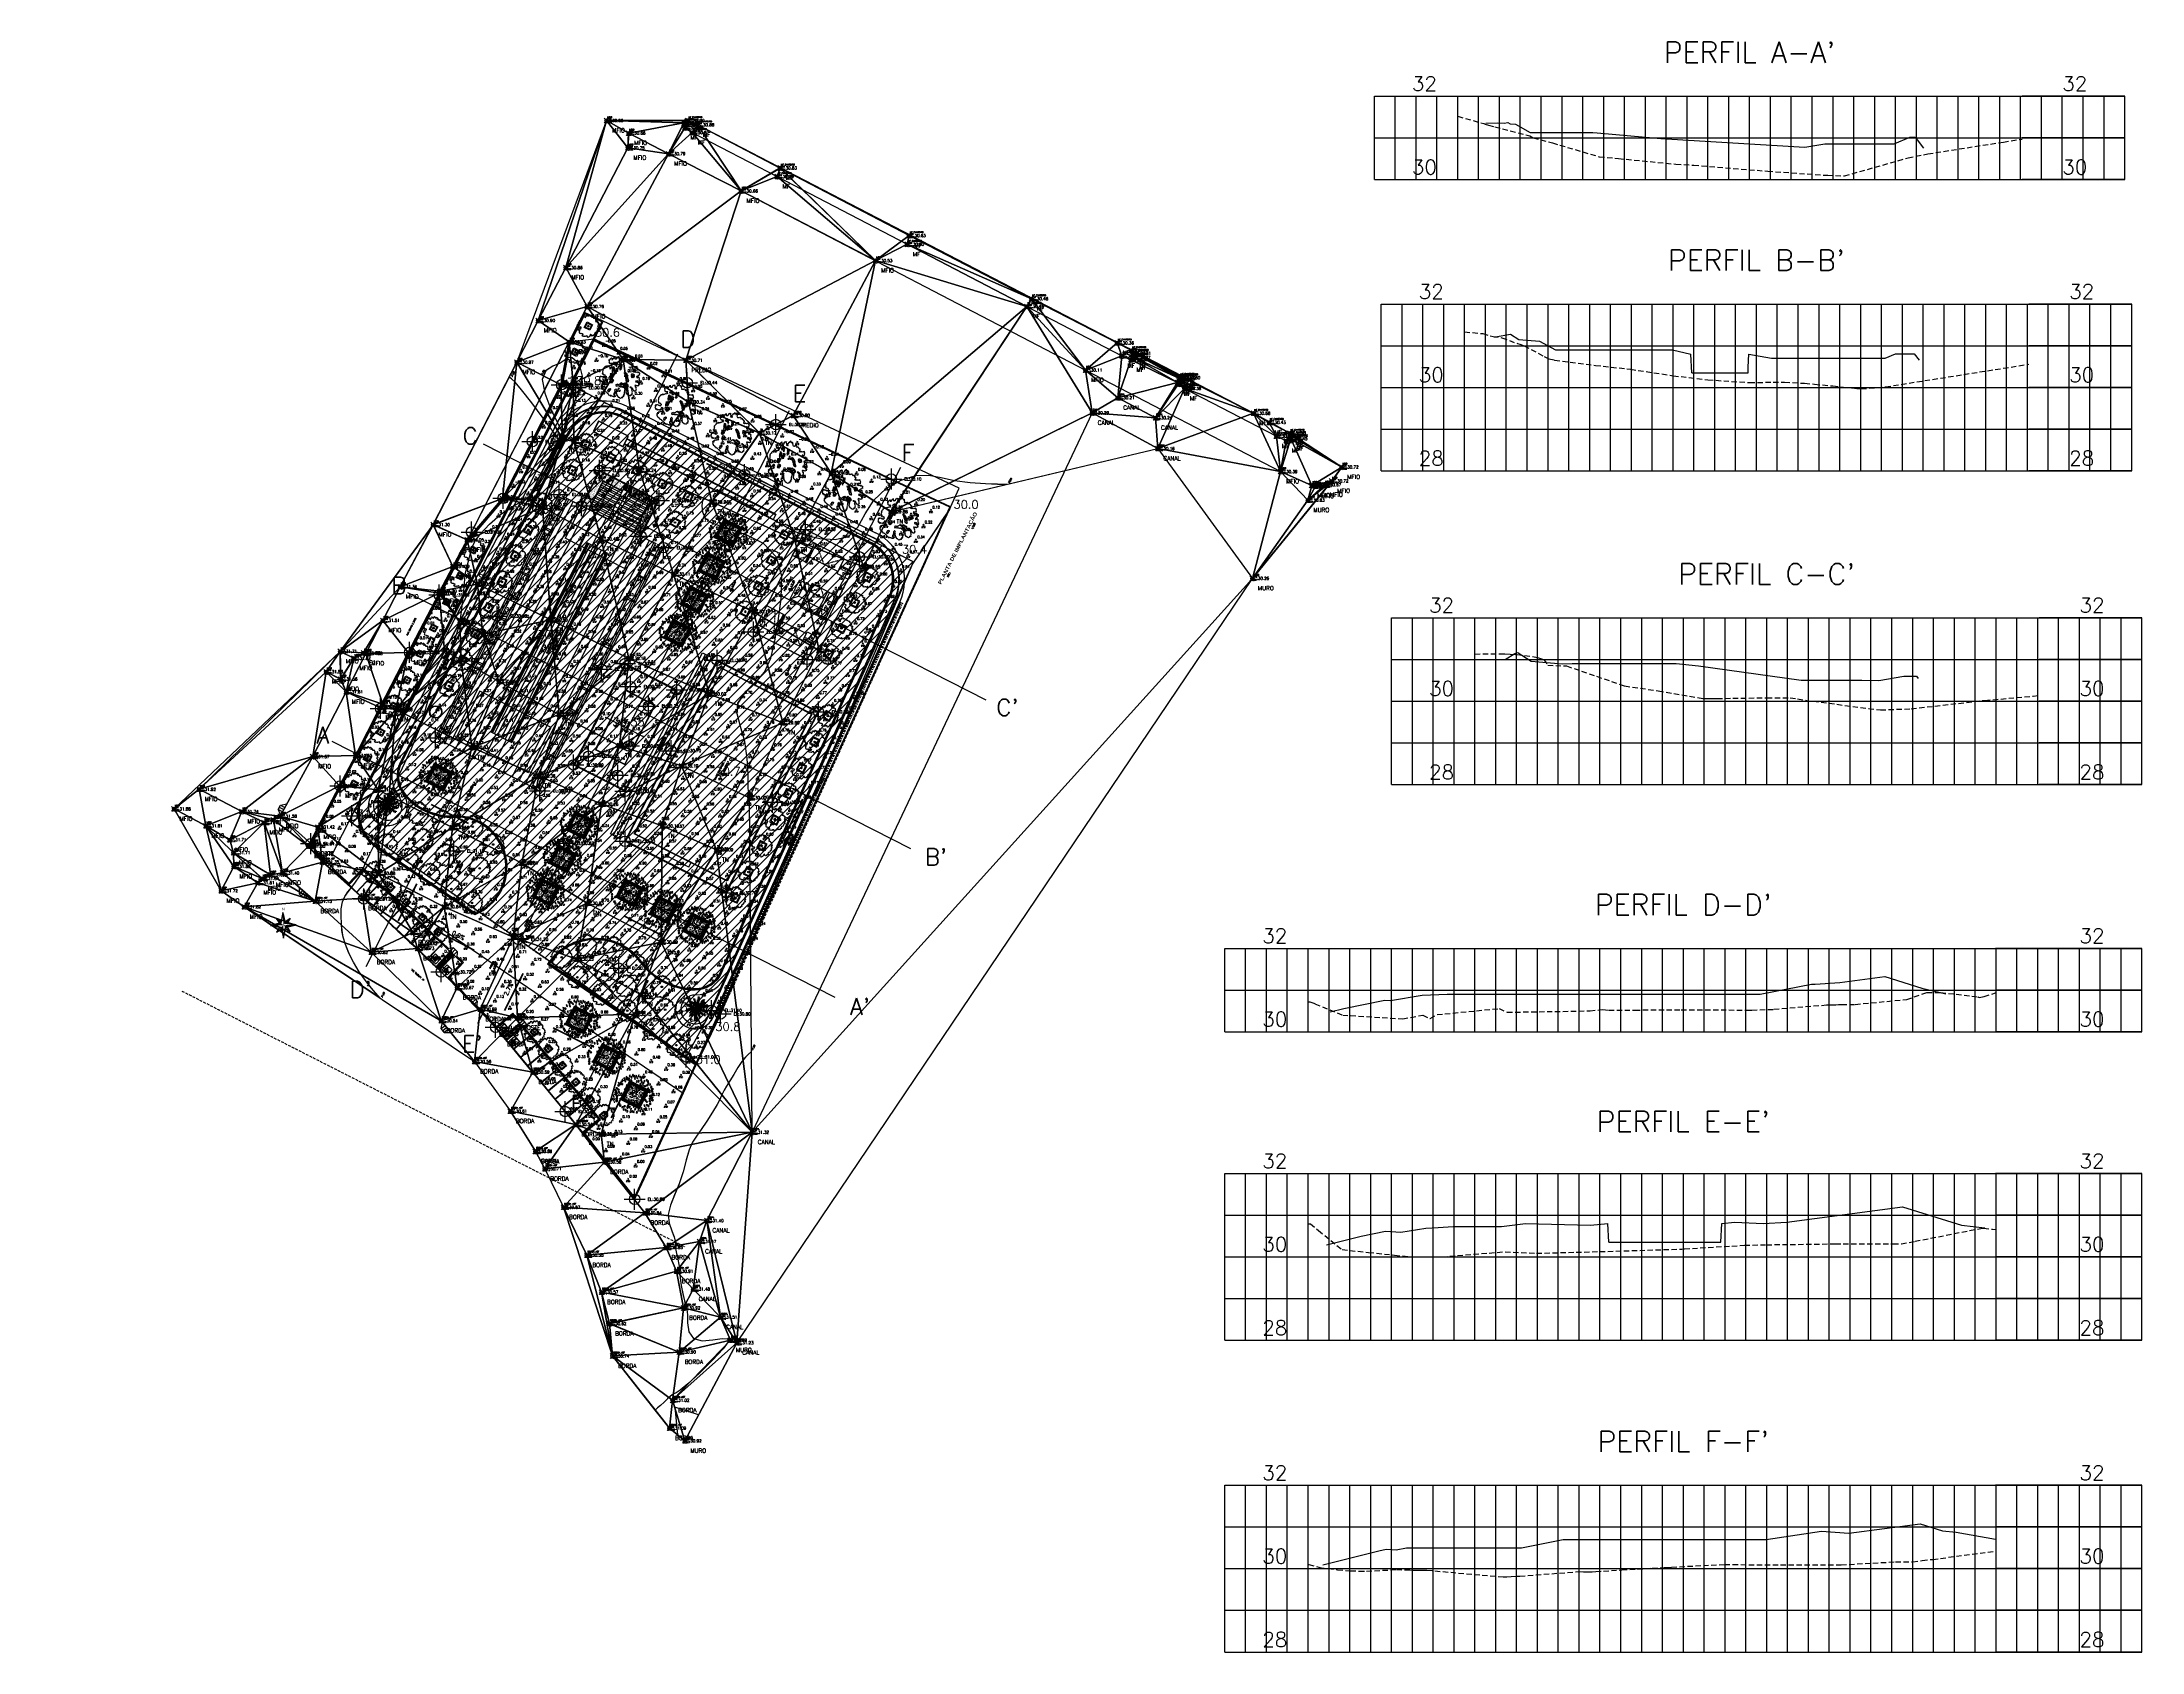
# Model space of a CAD drawing. Header units: metres. Extents: x 543100 to 543604, y 9574012 to 9574398.
import ezdxf
from ezdxf.enums import TextEntityAlignment as Align

# ---------------------------------------------------------------- set-up
doc = ezdxf.new("R2010")
doc.units = ezdxf.units.M
doc.header["$LTSCALE"] = 0.1
for name, pattern in [('ACAD_ISO07W100', [3, 0, -3]), ('ARQ-MEPJ_BAS-PJ1-GERAL-R06$0$TT4', [0.1, 0.05, -0.05]), ('CONTINUO', [0]), ('DASHED', [19.05, 12.7, -6.35]), ('DASHED2', [9.525, 6.35, -3.175]), ('HIDDEN', [9.525, 6.35, -3.175])]:
    doc.linetypes.add(name, pattern=pattern)
for name, color, linetype in [('###C_TOPO_TEXT', 7, 'Continuous'), ('##C_TOPO_TEXT', 2, 'Continuous'), ('#C_TOPO_TEXT', 7, 'Continuous'), ('#PROJ_PLATOS', 2, 'HIDDEN'), ('_BASE', 2, 'CONTINUO'), ('_BORDA_ASF', 2, 'CONTINUO'), ('_CANAL', 2, 'CONTINUO'), ('_E1', 2, 'CONTINUO'), ('_E2', 2, 'CONTINUO'), ('_MF_CANTEIRO', 2, 'CONTINUO'), ('_MFIO', 2, 'CONTINUO'), ('_MURO', 2, 'CONTINUO'), ('_POSTE', 2, 'CONTINUO'), ('_PREDIO', 2, 'CONTINUO'), ('_TN', 2, 'CONTINUO'), ('Area praça', 5, 'Continuous'), ('C-ROAD-PROF', 1, 'DASHED'), ('C-ROAD-PROF-GRID-MAJR', 8, 'Continuous'), ('C-ROAD-PROF-GRID-MINR', 8, 'Continuous'), ('C-ROAD-PROF-TEXT', 11, 'Continuous'), ('C-ROAD-PROF-TITL', 11, 'Continuous'), ('C-ROAD-PROF-TTLB', 5, 'Continuous'), ('C-TINN-BNDY', 110, 'Continuous'), ('C-TOPO-TEXT', 7, 'Continuous'), ('COTAS', 8, 'Continuous'), ('CurvasTG', 7, 'CONTINUO'), ('E2', 7, 'CONTINUO'), ('HACHURA', 1, 'Continuous'), ('IMPL_CANTEIRO', 8, 'Continuous'), ('IMPL_CERCA', 8, 'Continuous'), ('IMPL_EQUIPAMENTOS', 8, 'Continuous'), ('IMPL_MEIO FIO', 8, 'Continuous'), ('IMPL_NIVEL', 8, 'Continuous'), ('IMPL_NORTE', 8, 'Continuous'), ('IMPL_TALUDE', 8, 'Continuous'), ('IMPL_TITULO', 8, 'Continuous'), ('IMPL_VEGETAÇÃO', 8, 'Continuous'), ('IMPL_ÁRVORES', 8, 'Continuous'), ('IMPLANTAÇÃO', 1, 'Continuous'), ('MalhaTriTG', 7, 'CONTINUO'), ('PROJ_PLATOS', 2, 'DASHED2'), ('PROJ_TERRA_PERFIS', 2, 'Continuous'), ('TOPO_PONTOS', 2, 'Continuous'), ('V-NODE', 1, 'Continuous'), ('V-NODE-TEXT', 1, 'Continuous'), ('XREF_IMPLNTACAO', 2, 'Continuous')]:
    doc.layers.add(name, color=color, linetype=linetype)
doc.layers.get('IMPLANTAÇÃO').off()
doc.styles.add('COTA200', font='ROMANS.SHX')
doc.styles.add('COTA250', font='ROMANS.SHX')
doc.styles.add('ROMANS', font='romans', dxfattribs={"height": 0.2})
doc.styles.add('SIMPLEX', font='simplex', dxfattribs={"height": 0.2})
doc.styles.get("Standard").update_dxf_attribs({"font": 'simplex.shx'})
doc.styles.add('TIT200', font='')
doc.styles.add('TOPO2', font='arial.ttf')
doc.styles.get('TIT200').set_extended_font_data('Arial Black')
doc.dimstyles.get("Standard").update_dxf_attribs({"dimtxt": 0.18, "dimasz": 0.18, "dimexe": 0.18, "dimexo": 0.0625, "dimgap": 0.09, "dimtad": 0, "dimtih": 1, "dimtoh": 1, "dimdec": 4, "dimzin": 0, "dimdsep": 46, "dimtxsty": 'Standard', "dimcen": 0.09, "dimadec": 0, "dimazin": 0, "dimtfac": 1, "dimtdec": 4, "dimtofl": 0, "dimtmove": 0, "dimatfit": 3, "dimfxl": 1, "dimtolj": 1, "dimtzin": 0, "dimarcsym": 0})

# ---------------------------------------------------------------- blocks, each defined once
blk = doc.blocks.new('A$C76815E95')
at = {"layer": 'HACHURA'}
h = blk.add_hatch(dxfattribs=at)
h.set_pattern_fill('ANSI31', color=1, scale=0.5, style=0)
h.set_pattern_definition([(45, (-56.7162, -140.2761), (-1.122532, 1.122532), [])])
h.paths.add_polyline_path([(78.5, -21.53), (78.17, -22.02), (30, -129.12), (23.86, -140.28), (-56.72, -83.84), (-56.29, -82.4), (-2.6, 20.29), (78.42, -21.49)])
at = {"layer": 'HACHURA', "color": 8, "elevation": 30.47, "flags": 128}
blk.add_lwpolyline([(78.5, -21.53), (78.17, -22.02), (30, -129.12), (23.86, -140.28), (-56.72, -83.84), (-56.29, -82.4), (-2.6, 20.29), (78.42, -21.49)], close=True, dxfattribs=at)
blk = doc.blocks.new('nível-ct-04')
h = blk.add_hatch(color=8)
h.paths.add_polyline_path([(1.05, -1.32), (0.9, -1.32), (0.9, -1.47, 0.414214)])
h.paths.add_polyline_path([(0.9, -1.17, 0.414214), (0.75, -1.32), (0.9, -1.32)])
for p, q in [((0.67, -1.32), (1.8, -1.32)), ((0.9, -1.54), (0.9, -1.09))]:
    blk.add_line(p, q)
blk.add_circle((0.9, -1.32), 0.15)
at = {"style": 'ROMANS'}
blk.add_attdef('0.00', (1.12, -1.26), '', height=0.15, dxfattribs=at)
blk = doc.blocks.new('A$C2C1F21F5')
at = {"layer": 'IMPL_EQUIPAMENTOS', "color": 3}
blk.add_line((15.07, 11.9), (15.22, 11.9), dxfattribs=at)
at = {"layer": 'IMPL_EQUIPAMENTOS', "color": 1}
for p, q in [((15.67, -36.8), (15.67, 11.9)), ((16.47, -36.8), (16.47, 11.9))]:
    blk.add_line(p, q, dxfattribs=at)
for points in [[(16.07, -36.8), (14.87, -36.8), (14.87, 11.9), (16.07, 11.9)], [(16.07, -36.8), (17.27, -36.8), (17.27, 11.9), (16.07, 11.9)]]:
    blk.add_lwpolyline(points, dxfattribs=at)
blk = doc.blocks.new('A$C7A5F3391')
at = {"layer": 'IMPL_CANTEIRO', "ltscale": 10}
h = blk.add_hatch(dxfattribs=at)
h.set_pattern_fill('STIPPLE', color=1, scale=1.2, style=0)
h.set_pattern_definition([(0, (1.314, 1.126), (0.528, 0.912), [0.024, -0.804, 0.012, -0.348, 0.024, -0.852]), (10, (1.086, 1.618), (0.3227, 1.14138), [0.012, -0.204, 0.024, -0.636, 0.012, -0.792]), (20, (0.966, 1.234), (0.53388, 0.883905), [0.024, -0.66, 0.012, -0.492, 0.024, -0.384]), (30, (1.314, 1.162), (-0.08788, 1.0162), [0.012, -0.396, 0.024, -0.588, 0.012, -0.78]), (40, (0.978, 1.426), (0.135344, 0.86548), [0.024, -0.528, 0.012, -0.336, 0.024, -0.612]), (50, (1.158, 0.994), (-0.32099, 0.94293), [0.012, -0.444, 0.024, -0.732, 0.012, -0.372]), (60, (1.194, 1.078), (-0.39789, 0.89483), [0.024, -0.492, 0.012, -0.576, 0.024, -0.444]), (70, (1.062, 0.934), (-0.43957, 0.86235), [0.012, -0.228, 0.024, -0.384, 0.012, -0.528]), (80, (1.122, 1.642), (-0.83426, 0.65888), [0.024, -0.528, 0.012, -0.624, 0.024, -0.588]), (90, (1.194, 1.126), (-1.056, 0.444), [0.012, -0.372, 0.024, -0.732, 0.012, -0.744]), (100, (1.002, 1.498), (-0.95643, 0.58683), [0.024, -0.468, 0.012, -0.384, 0.024, -0.876]), (110, (0.918, 0.814), (-0.8941, 0.35139), [0.012, -0.312, 0.024, -0.636, 0.012, -0.696]), (120, (0.594, 0.958), (-1.16738, 0.10197), [0.024, -0.804, 0.012, -0.372, 0.024, -0.492]), (130, (0.858, 0.694), (-1.1532, 0.25421), [0.012, -0.264, 0.024, -0.516, 0.012, -0.672]), (140, (0.498, 1.654), (-0.83611, -0.08167), [0.024, -0.432, 0.012, -0.372, 0.024, -0.504]), (150, (1.494, 0.622), (-0.9453, -0.7013), [0.012, -0.336, 0.024, -0.744, 0.012, -0.684]), (160, (0.702, 1.294), (-0.91877, -0.5595), [0.024, -0.504, 0.012, -0.456, 0.024, -0.732]), (170, (0.774, 1.006), (-0.84591, -0.58195), [0.012, -0.396, 0.024, -0.54, 0.012, -0.528])])
h.paths.add_polyline_path([(4.4, 0.6), (4.4, 4.4), (0.6, 4.4), (0.6, 0.6)])
at = {"layer": 'IMPL_CANTEIRO', "color": 1, "ltscale": 10}
for p, q in [((0.14, 4.87), (0, 5)), ((0.14, 0.14), (0, 0)), ((0.29, 4.71), (0.16, 4.85)), ((0.29, 0.29), (0.16, 0.16)), ((0.45, 4.56), (0.31, 4.69)), ((0.45, 0.45), (0.31, 0.31)), ((0.47, 4.54), (0.6, 4.4)), ((0.47, 0.47), (0.6, 0.6)), ((4.54, 4.54), (4.4, 4.4)), ((4.54, 0.47), (4.4, 0.6)), ((4.56, 4.56), (4.69, 4.69)), ((4.56, 0.45), (4.69, 0.31)), ((4.71, 4.71), (4.85, 4.85)), ((4.71, 0.29), (4.85, 0.16)), ((4.87, 4.87), (5, 5)), ((4.87, 0.14), (5, 0))]:
    blk.add_line(p, q, dxfattribs=at)
for points in [[(0, 4.87), (0, 5), (5, 5), (5, 0), (4.87, 0)], [(5, 0.14), (5, 0), (0, 0), (0, 5), (0.14, 5)], [(0, 4.71), (0, 4.85)], [(0, 4.56), (0, 4.69)], [(0.14, 4.87), (0.14, 0.14), (4.87, 0.14)], [(4.87, 0.14), (4.87, 4.87), (0.14, 4.87)], [(0.16, 4.85), (4.85, 4.85), (4.85, 0.16), (0.16, 0.16), (0.16, 4.85)], [(0.29, 4.71), (0.29, 0.29), (4.71, 0.29)], [(0.29, 4.58), (0.29, 4.71), (4.71, 4.71), (4.71, 0.47)], [(4.71, 0.29), (4.71, 4.71), (0.29, 4.71)], [(4.54, 0.29), (0.29, 0.29), (0.29, 4.54)], [(4.54, 0.47), (0.47, 0.47), (0.47, 4.54)], [(4.54, 0), (4.4, 0)]]:
    blk.add_lwpolyline(points, dxfattribs=at)
for points in [[(4.69, 0.31), (0.31, 0.31), (0.31, 4.69), (4.69, 4.69), (4.69, 0.31)], [(4.56, 0.45), (4.56, 4.56), (0.45, 4.56), (0.45, 0.45), (4.56, 0.45)], [(0.47, 4.54), (0.47, 0.47), (4.54, 0.47), (4.54, 4.54)], [(4.4, 0.6), (4.4, 4.4), (0.6, 4.4), (0.6, 0.6), (4.4, 0.6)]]:
    blk.add_lwpolyline(points, close=True, dxfattribs=at)
blk = doc.blocks.new('veg')
at = {"color": 0}
for p, q in [((271.92, 39.01), (272.43, 39.09)), ((271.95, 39.27), (272.43, 39.09)), ((272.03, 38.76), (272.43, 39.09)), ((272.1, 39.49), (272.43, 39.09)), ((272.25, 38.61), (272.43, 39.09)), ((272.35, 39.6), (272.43, 39.09)), ((272.61, 39.58), (272.43, 39.09)), ((272.83, 39.42), (272.43, 39.09)), ((272.94, 39.18), (272.43, 39.09)), ((272.76, 38.69), (272.43, 39.09)), ((272.91, 38.91), (272.43, 39.09)), ((272.51, 38.58), (272.43, 39.09)), ((272.47, 38.04), (272.78, 38.09)), ((272.49, 38.2), (272.78, 38.09)), ((272.54, 37.9), (272.78, 38.09)), ((272.58, 38.33), (272.78, 38.09)), ((272.67, 37.81), (272.78, 38.09)), ((272.73, 38.4), (272.78, 38.09)), ((272.89, 38.38), (272.78, 38.09)), ((273.01, 38.29), (272.78, 38.09)), ((273.08, 38.14), (272.78, 38.09)), ((273.06, 37.99), (272.78, 38.09)), ((272.97, 37.86), (272.78, 38.09)), ((272.83, 37.79), (272.78, 38.09)), ((273.1, 38.67), (273.41, 38.72)), ((273.12, 38.83), (273.41, 38.72)), ((273.17, 38.53), (273.41, 38.72)), ((273.21, 38.96), (273.41, 38.72)), ((273.3, 38.44), (273.41, 38.72)), ((273.36, 39.03), (273.41, 38.72)), ((273.51, 39.01), (273.41, 38.72)), ((273.64, 38.92), (273.41, 38.72)), ((273.71, 38.77), (273.41, 38.72)), ((273.69, 38.61), (273.41, 38.72)), ((273.6, 38.48), (273.41, 38.72)), ((273.46, 38.42), (273.41, 38.72))]:
    blk.add_line(p, q, dxfattribs=at)
blk = doc.blocks.new('A$C4DC86443')
at = {"layer": 'IMPL_EQUIPAMENTOS'}
h = blk.add_hatch(dxfattribs=at)
h.set_pattern_fill('AR-SAND', color=1, scale=0.01, angle=180, style=0)
h.set_pattern_definition([(322.5, (-1574.9711, 1220.9133), (-0.01600031, -0.48941324), [0, -0.38608, 0, -0.4318, 0, -0.41275]), (352.5, (-1574.9711, 1220.9133), (0.44952328, -0.7168251), [0, -0.20828, 0, -0.34798, 0, -0.13335]), (32.5, (-1575.28353, 1220.9133), (0.79099237, -0.001437185), [0, -0.127, 0, -0.4572, 0, -0.5969]), (42.5, (-1575.2835, 1220.9133), (0.76355645, -0.22292932), [0, -0.0635, 0, -0.29972, 0, -0.3429])])
h.paths.add_polyline_path([(9.32, 20.17), (9.32, 21.97), (0.2, 21.97), (0.2, 15.02), (2, 15.02), (2, 20.17)])
h = blk.add_hatch(dxfattribs=at)
h.set_pattern_fill('AR-SAND', color=1, scale=0.01, angle=180, style=0)
h.set_pattern_definition([(322.5, (0.2, 13.1179), (-0.016, -0.489413), [0, -0.38608, 0, -0.4318, 0, -0.41275]), (352.5, (0.2, 13.1179), (0.449523, -0.716825), [0, -0.20828, 0, -0.34798, 0, -0.13335]), (32.5, (-0.11243, 13.1179), (0.790992, -0.001437), [0, -0.127, 0, -0.4572, 0, -0.5969]), (42.5, (-0.1124, 13.1179), (0.763556, -0.22293), [0, -0.0635, 0, -0.29972, 0, -0.3429])])
h.paths.add_polyline_path([(9.32, 7.97), (2, 7.97), (2, 13.12), (0.2, 13.12), (0.2, 6.17), (9.32, 6.17)])
at = {"layer": 'IMPL_EQUIPAMENTOS', "color": 1}
for p, q in [((9.67, 25.95), (9.67, 2.15)), ((75.12, 25.95), (9.67, 25.95)), ((75.12, 25.49), (9.67, 25.49)), ((10.12, 28.1), (10.12, 25.95)), ((74.67, 28.1), (10.12, 28.1)), ((74.67, 27.63), (10.12, 27.63)), ((74.67, 27.18), (10.12, 27.18)), ((74.67, 25.95), (74.67, 28.1)), ((75.12, 2.15), (75.12, 25.95)), ((75.12, 24.29), (9.67, 24.29)), ((75.12, 22.58), (9.67, 22.58)), ((9.67, 22.07), (18.34, 22.07)), ((75.12, 20.63), (9.67, 20.63)), ((18.34, 6.07), (18.34, 22.07)), ((75.12, 18.22), (9.67, 18.22)), ((16.97, 15.43), (9.67, 15.43)), ((16.97, 11.25), (16.97, 16.85)), ((67.82, 16.85), (16.97, 16.85)), ((67.82, 16.65), (16.97, 16.65)), ((67.82, 16.4), (16.97, 16.4)), ((67.82, 15.9), (16.97, 15.9)), ((67.82, 16.85), (67.82, 11.25)), ((75.12, 15.43), (67.82, 15.43)), ((0, 14.82), (0, 14.87)), ((1.7, 14.87), (0, 14.87)), ((1.7, 14.82), (0, 14.82)), ((0, 13.32), (0, 13.27)), ((1.7, 13.32), (0, 13.32)), ((1.7, 13.27), (0, 13.27)), ((0.1, 14.87), (0.1, 14.92)), ((0.1, 13.32), (0.1, 14.82)), ((0.1, 13.22), (0.1, 13.27)), ((0.4, 14.87), (0.4, 14.92)), ((0.4, 13.32), (0.4, 14.82)), ((0.4, 13.22), (0.4, 13.27)), ((0.7, 14.87), (0.7, 14.92)), ((0.7, 13.32), (0.7, 14.82)), ((0.7, 13.22), (0.7, 13.27)), ((1, 14.87), (1, 14.92)), ((1, 13.32), (1, 14.82)), ((1, 13.22), (1, 13.27)), ((1.3, 14.87), (1.3, 14.92)), ((1.3, 13.32), (1.3, 14.82)), ((1.3, 13.22), (1.3, 13.27)), ((1.6, 14.87), (1.6, 14.92)), ((1.6, 13.32), (1.6, 14.82)), ((1.6, 13.22), (1.6, 13.27)), ((1.7, 14.82), (1.7, 14.87)), ((1.7, 13.32), (1.7, 13.27)), ((2.1, 14.92), (9.32, 14.92)), ((2.1, 13.22), (9.32, 13.22)), ((3.2, 13.22), (3.2, 14.92)), ((4.2, 13.22), (4.2, 14.92)), ((5.2, 13.22), (5.2, 14.92)), ((6.2, 13.22), (6.2, 14.92)), ((7.2, 13.22), (7.2, 14.92)), ((8.2, 13.22), (8.2, 14.92)), ((9.2, 13.22), (9.2, 14.92)), ((16.97, 12.66), (9.67, 12.66)), ((67.82, 15.1), (16.97, 15.1)), ((16.97, 14.05), (67.82, 14.05)), ((67.82, 13), (16.97, 13)), ((67.82, 12.2), (16.97, 12.2)), ((67.82, 11.7), (16.97, 11.7)), ((67.82, 11.45), (16.97, 11.45)), ((67.82, 11.25), (16.97, 11.25)), ((75.12, 12.66), (67.82, 12.66)), ((75.12, 9.87), (9.67, 9.87)), ((75.12, 7.46), (9.67, 7.46)), ((18.34, 6.07), (9.67, 6.07)), ((75.12, 5.51), (9.67, 5.51)), ((75.12, 3.8), (9.67, 3.8)), ((75.12, 2.6), (9.67, 2.6)), ((9.67, 2.15), (75.12, 2.15)), ((10.12, 2.15), (10.12, 0)), ((74.67, 0.91), (10.12, 0.91)), ((74.67, 0.46), (10.12, 0.46)), ((74.67, 0), (10.12, 0)), ((74.67, 0), (74.67, 2.15))]:
    blk.add_line(p, q, dxfattribs=at)
for points in [[(12.49, 28.07), (12.63, 25.54), (12.18, 25.54), (12.31, 28.07)], [(12.49, 28.07), (12.63, 25.54), (12.18, 25.54), (12.31, 28.07)], [(18.49, 28.07), (18.63, 25.54), (18.18, 25.54), (18.31, 28.07)], [(24.18, 25.54), (24.31, 28.07), (24.49, 28.07), (24.63, 25.54)], [(30.18, 25.54), (30.31, 28.07), (30.49, 28.07), (30.63, 25.54)], [(36.63, 25.54), (36.18, 25.54), (36.31, 28.07), (36.49, 28.07)], [(42.63, 25.54), (42.18, 25.54), (42.31, 28.07), (42.49, 28.07)], [(48.63, 25.54), (48.18, 25.54), (48.31, 28.07), (48.49, 28.07)], [(54.18, 25.54), (54.31, 28.07), (54.49, 28.07), (54.63, 25.54)], [(60.18, 25.54), (60.31, 28.07), (60.49, 28.07), (60.63, 25.54)], [(72.18, 25.54), (72.31, 28.07), (72.49, 28.07), (72.63, 25.54)], [(0.2, 20.27), (0.3, 20.27), (0.3, 20.17), (0.2, 20.17)], [(2, 21.97), (2.1, 21.97), (2.1, 21.87), (2, 21.87)], [(2, 20.27), (2.1, 20.27), (2.1, 20.17), (2, 20.17)], [(6.65, 21.97), (6.75, 21.97), (6.75, 21.87), (6.65, 21.87)], [(6.65, 20.27), (6.75, 20.27), (6.75, 20.17), (6.65, 20.17)], [(72.48, 4.49), (60.33, 4.49), (60.33, 23.64), (72.48, 23.64)], [(0.2, 15.12), (0.3, 15.12), (0.3, 15.02), (0.2, 15.02)], [(1.9, 15.12), (2, 15.12), (2, 15.02), (1.9, 15.02)], [(0.2, 13.02), (0.3, 13.02), (0.3, 13.12), (0.2, 13.12)], [(1.9, 13.02), (2, 13.02), (2, 13.12), (1.9, 13.12)], [(0.2, 7.87), (0.3, 7.87), (0.3, 7.97), (0.2, 7.97)], [(2, 7.87), (2.1, 7.87), (2.1, 7.97), (2, 7.97)], [(2, 6.17), (2.1, 6.17), (2.1, 6.27), (2, 6.27)], [(6.65, 7.87), (6.75, 7.87), (6.75, 7.97), (6.65, 7.97)], [(6.65, 6.17), (6.75, 6.17), (6.75, 6.27), (6.65, 6.27)], [(12.49, 0.07), (12.63, 2.6), (12.18, 2.6), (12.31, 0.07)], [(18.49, 0.07), (18.63, 2.6), (18.18, 2.6), (18.31, 0.07)], [(24.63, 2.6), (24.49, 0.07), (24.31, 0.07), (24.18, 2.6)], [(30.63, 2.6), (30.49, 0.07), (30.31, 0.07), (30.18, 2.6)], [(36.63, 2.6), (36.49, 0.07), (36.31, 0.07), (36.18, 2.6)], [(42.18, 2.6), (42.63, 2.6), (42.49, 0.07), (42.31, 0.07)], [(48.18, 2.6), (48.63, 2.6), (48.49, 0.07), (48.31, 0.07)], [(54.63, 2.6), (54.49, 0.07), (54.31, 0.07), (54.18, 2.6)], [(66.63, 2.6), (66.49, 0.07), (66.31, 0.07), (66.18, 2.6)], [(72.63, 2.6), (72.49, 0.07), (72.31, 0.07), (72.18, 2.6)]]:
    blk.add_lwpolyline(points, close=True, dxfattribs=at)
for points in [[(66.63, 25.54), (66.18, 25.54), (66.31, 28.07), (66.49, 28.07), (66.63, 25.54)], [(9.67, 22.07), (0.1, 22.07), (0.1, 14.92), (2.1, 14.92), (2.1, 20.07), (9.67, 20.07)], [(9.67, 21.97), (0.2, 21.97), (0.2, 15.02), (2, 15.02), (2, 20.17), (9.67, 20.17)], [(2.1, 20.07), (2.5, 20.07), (2.5, 14.92), (2.1, 14.92), (2.1, 20.07)], [(3.1, 20.07), (3.5, 20.07), (3.5, 14.92), (3.1, 14.92), (3.1, 20.07)], [(4.1, 20.07), (4.5, 20.07), (4.5, 14.92), (4.1, 14.92), (4.1, 20.07)], [(5.1, 20.07), (5.5, 20.07), (5.5, 14.92), (5.1, 14.92), (5.1, 20.07)], [(6.1, 20.07), (6.5, 20.07), (6.5, 14.92), (6.1, 14.92), (6.1, 20.07)], [(7.1, 20.07), (7.5, 20.07), (7.5, 14.92), (7.1, 14.92), (7.1, 20.07)], [(8.1, 20.07), (8.5, 20.07), (8.5, 14.92), (8.1, 14.92), (8.1, 20.07)], [(9.1, 20.07), (9.55, 20.07), (9.55, 14.92), (9.34, 14.92)], [(9.32, 14.92), (9.1, 14.92), (9.1, 20.07)], [(9.67, 6.07), (0.1, 6.07), (0.1, 13.22), (2.1, 13.22), (2.1, 8.07), (9.67, 8.07)], [(9.67, 6.17), (0.2, 6.17), (0.2, 13.12), (2, 13.12), (2, 7.97), (9.67, 7.97)], [(2.1, 8.07), (2.5, 8.07), (2.5, 13.22), (2.1, 13.22), (2.1, 8.07)], [(3.1, 8.07), (3.5, 8.07), (3.5, 13.22), (3.1, 13.22), (3.1, 8.07)], [(4.1, 8.07), (4.5, 8.07), (4.5, 13.22), (4.1, 13.22), (4.1, 8.07)], [(5.1, 8.07), (5.5, 8.07), (5.5, 13.22), (5.1, 13.22), (5.1, 8.07)], [(6.1, 8.07), (6.5, 8.07), (6.5, 13.22), (6.1, 13.22), (6.1, 8.07)], [(7.1, 8.07), (7.5, 8.07), (7.5, 13.22), (7.1, 13.22), (7.1, 8.07)], [(8.1, 8.07), (8.5, 8.07), (8.5, 13.22), (8.1, 13.22), (8.1, 8.07)], [(9.32, 13.22), (9.1, 13.22), (9.1, 8.07)], [(9.32, 8.07), (9.55, 8.07), (9.55, 13.22), (9.36, 13.22)], [(9.4, 8.07), (9.67, 8.07)], [(60.31, 0.07), (60.18, 2.6), (60.63, 2.6), (60.49, 0.07), (60.31, 0.07)]]:
    blk.add_lwpolyline(points, dxfattribs=at)
at = {"layer": 'IMPL_EQUIPAMENTOS', "color": 1, "rotation": 262.8850060271778}
blk.add_blockref('veg', (-3.51, 296.31), dxfattribs=at)
at = {"layer": 'IMPL_EQUIPAMENTOS', "color": 1}
for p, xscale, yscale, zscale, rotation in [((-2.13, 211.81), 0.6999999998332717, 0.6999999998332717, 0.6999999998332717, 262.8850059879462), ((-2.61, 232.09), 0.7999999999746212, 0.7999999999746212, 0.7999999999746212, 262.8850060470387), ((-2.4, 227.61), 0.7999999999746212, 0.7999999999746212, 0.7999999999746212, 262.8850060470387), ((-1.41, 163.45), 0.5600000008833148, 0.5600000008833148, 0.5600000008833148, 262.8850060777518)]:
    blk.add_blockref('veg', p, dxfattribs=dict(at, xscale=xscale, yscale=yscale, zscale=zscale, rotation=rotation))
blk = doc.blocks.new('CANTEIRO')
at = {"layer": 'IMPL_CANTEIRO'}
for points in [[(-1.7, 0.75), (-0.2, 0.75), (-0.2, -0.75), (-1.7, -0.75)], [(-1.5, 0.55), (-0.4, 0.55), (-0.4, -0.55), (-1.5, -0.55)]]:
    blk.add_lwpolyline(points, close=True, dxfattribs=at)
blk = doc.blocks.new('A$C72AE6952')
at = {"layer": 'IMPL_EQUIPAMENTOS', "color": 1}
for p, q in [((48.7, 27.3), (0, 27.3)), ((0, 27.3), (0, 0)), ((48.55, 27.15), (0.15, 27.15)), ((0.15, 27.15), (0.15, 0.15)), ((0.15, 0.65), (0.15, 26.65)), ((48.55, 27.15), (48.55, 0.15)), ((48.7, 27.3), (48.7, 0)), ((0.3, 10.85), (0.3, 16.45)), ((0.3, 16.45), (1.15, 16.45)), ((47.32, 16.45), (46.15, 16.45)), ((47.32, 10.85), (47.32, 16.45)), ((47.32, 10.85), (47.32, 16.45)), ((0.3, 10.85), (1.15, 10.85)), ((47.32, 10.85), (46.15, 10.85)), ((48.7, 0), (0, 0)), ((48.55, 0.15), (0.15, 0.15))]:
    blk.add_line(p, q, dxfattribs=at)
at = {"layer": 'IMPL_EQUIPAMENTOS', "color": 1, "linetype": 'ARQ-MEPJ_BAS-PJ1-GERAL-R06$0$TT4'}
for p, q in [((0.07, 27.19), (10.07, 27.19)), ((0.11, 27.23), (0.11, 0.07)), ((48.62, 27.19), (37.22, 27.19)), ((48.59, 27.23), (48.59, 0.07)), ((0.07, 0.11), (10.07, 0.11)), ((48.62, 0.11), (37.22, 0.11))]:
    blk.add_line(p, q, dxfattribs=at)
at = {"layer": 'IMPL_EQUIPAMENTOS', "color": 1}
for points in [[(46.15, 1.15), (46.15, 26.15), (1.15, 26.15), (1.15, 1.15)], [(46.05, 1.25), (46.05, 26.05), (1.25, 26.05), (1.25, 1.25)]]:
    blk.add_lwpolyline(points, close=True, dxfattribs=at)
for centre, radius in [((0.07, 27.23), 0.0312), ((0.07, 27.23), 0.0312), ((2.07, 27.23), 0.0312), ((4.07, 27.23), 0.0312), ((6.07, 27.23), 0.0312), ((8.07, 27.23), 0.0312), ((10.07, 27.23), 0.0312), ((37.22, 27.23), 0.0312), ((39.22, 27.23), 0.0312), ((41.22, 27.23), 0.0312), ((43.22, 27.23), 0.0312), ((45.22, 27.23), 0.0312), ((48.62, 27.23), 0.0312), ((48.62, 25.31), 0.0312), ((0.07, 23.05), 0.0312), ((0.07, 20.96), 0.0312), ((48.62, 23.4), 0.0312), ((48.62, 21.48), 0.0312), ((0.07, 18.87), 0.0312), ((0.07, 16.78), 0.0312), ((1.2, 16.45), 0.05), ((46.1, 16.45), 0.05), ((48.62, 19.57), 0.0312), ((48.62, 15.65), 0.0312), ((0.07, 14.69), 0.0312), ((0.07, 12.61), 0.0312), ((0.07, 10.52), 0.0312), ((1.2, 10.85), 0.05), ((46.1, 10.85), 0.05), ((48.62, 13.65), 0.0312), ((48.62, 11.65), 0.0312), ((0.07, 8.43), 0.0312), ((0.07, 6.34), 0.0312), ((48.62, 7.74), 0.0312), ((48.62, 5.82), 0.0312), ((0.07, 4.25), 0.0312), ((0.07, 2.16), 0.0312), ((0.07, 0.07), 0.0312), ((2.07, 0.07), 0.0312), ((4.07, 0.07), 0.0312), ((6.07, 0.07), 0.0312), ((8.07, 0.07), 0.0312), ((10.07, 0.07), 0.0312), ((37.22, 0.07), 0.0312), ((39.22, 0.07), 0.0312), ((41.22, 0.07), 0.0312), ((43.22, 0.07), 0.0312), ((48.22, 0.07), 0.0312), ((48.62, 3.91), 0.0312), ((48.62, 1.99), 0.0312), ((48.62, 0.07), 0.0312)]:
    blk.add_circle(centre, radius, dxfattribs=at)
blk = doc.blocks.new('A$C41BB26E9')
at = {"layer": 'IMPL_EQUIPAMENTOS', "color": 1}
for p, q in [((3.4, 25.6), (0, 25.6)), ((11.5, 25.6), (3.9, 25.6)), ((11.5, 23.7), (11.5, 25.6)), ((3.4, 24.1), (0, 24.1)), ((3.4, 22.1), (0, 22.1)), ((3.4, 20.6), (0, 20.6)), ((11.5, 22.09), (3.9, 22.09)), ((11.5, 23.7), (14.5, 23.7)), ((11.5, 21.61), (11.5, 23.7)), ((11.5, 21.61), (14.5, 21.61)), ((7.25, 16.08), (4.25, 16.08)), ((4.25, 11.08), (4.25, 16.08)), ((5.75, 14.58), (4.25, 16.08)), ((7.75, 16.73), (11.5, 16.73)), ((12, 16.73), (14, 16.73)), ((4.25, 11.08), (5.75, 12.58)), ((7.25, 11.08), (4.25, 11.08)), ((7.25, 14.58), (5.75, 14.58)), ((5.75, 12.58), (5.75, 14.58)), ((7.25, 12.58), (5.75, 12.58)), ((7.75, 14.83), (7.25, 14.83)), ((7.75, 12.33), (7.25, 12.33)), ((7.75, 14.83), (11.5, 14.83)), ((7.75, 12.33), (11.5, 12.33)), ((7.75, 10.43), (11.5, 10.43)), ((11.5, 12.33), (12, 12.33)), ((12, 14.83), (14, 14.83)), ((12, 12.33), (14, 12.33)), ((12, 10.43), (14, 10.43)), ((14, 14.83), (14.5, 14.83)), ((4.5, 7), (0, 7)), ((5, 5.4), (11.5, 5.4)), ((11.5, 5.88), (14.5, 5.88)), ((11.5, 3.8), (11.5, 5.88)), ((4.5, 2), (0, 2)), ((5, 2), (11.5, 2)), ((14.5, 3.8), (11.5, 3.8)), ((11.5, 2), (11.5, 3.8))]:
    blk.add_line(p, q, dxfattribs=at)
at = {"layer": 'IMPL_EQUIPAMENTOS', "color": 1, "linetype": 'ACAD_ISO07W100', "ltscale": 0.05}
for p, q in [((0, 25.6), (1.7, 24.1)), ((1.7, 24.1), (3.4, 25.6)), ((3.4, 25.6), (3.65, 20.6)), ((3.65, 20.6), (3.9, 25.6)), ((3.9, 25.6), (7.7, 22.09)), ((7.7, 22.09), (11.5, 25.6)), ((0, 22.1), (1.7, 20.6)), ((1.7, 20.6), (3.4, 22.1)), ((11.5, 23.6), (14.5, 23.6)), ((11.5, 23.4), (14.5, 23.4)), ((11.5, 23), (14.5, 23)), ((7.25, 14.83), (7.5, 16.73)), ((7.5, 16.73), (7.75, 14.83)), ((7.75, 14.83), (9.62, 16.73)), ((9.62, 16.73), (11.5, 14.83)), ((12, 14.83), (13, 16.73)), ((13, 16.73), (14, 14.83)), ((14.25, 16.73), (14, 14.83)), ((14.5, 14.83), (14.25, 16.73)), ((7.25, 12.33), (7.5, 10.43)), ((7.5, 10.43), (7.75, 12.33)), ((7.75, 12.33), (9.62, 10.43)), ((9.62, 10.43), (11.5, 12.33)), ((11.5, 12.33), (11.75, 10.43)), ((11.75, 10.43), (12, 12.33)), ((12, 12.33), (13, 10.43)), ((13, 10.43), (14, 12.33)), ((0, 2), (2.25, 7)), ((2.25, 7), (4.5, 2)), ((4.5, 2), (4.75, 7)), ((4.75, 7), (5, 2)), ((5, 2), (8.25, 5.4)), ((8.25, 5.4), (11.5, 2)), ((11.5, 4.5), (14.5, 4.5)), ((11.5, 4.1), (14.5, 4.1)), ((11.5, 3.9), (14.5, 3.9))]:
    blk.add_line(p, q, dxfattribs=at)
at = {"layer": 'IMPL_EQUIPAMENTOS', "color": 1}
for points in [[(14.5, 23.7), (14.5, 27.6), (0, 27.6), (0, 25.6)], [(0, 25.6), (0, 2)], [(14.5, 16.73), (14.5, 23.7)], [(14.5, 3.8), (14.5, 10.43)], [(0, 2), (0, 0), (14.5, 0), (14.5, 3.8)]]:
    blk.add_lwpolyline(points, dxfattribs=at)
for points in [[(3.4, 25.6), (3.4, 20.6), (3.9, 20.6), (3.9, 25.6), (3.4, 25.6)], [(7.75, 10.43), (7.75, 16.73), (7.25, 16.73), (7.25, 10.43)], [(12, 16.73), (12, 10.43), (11.5, 10.43), (11.5, 16.73)], [(14.5, 16.73), (14.5, 10.43), (14, 10.43), (14, 16.73)], [(5, 7), (5, 2), (4.5, 2), (4.5, 7)]]:
    blk.add_lwpolyline(points, close=True, dxfattribs=at)
blk = doc.blocks.new('A$C345B1117')
at = {"layer": 'IMPL_EQUIPAMENTOS', "color": 1}
for p, q in [((0.66, 0), (0.66, 40)), ((0.76, 0), (0.76, 40)), ((0.81, 0), (0.81, 40)), ((0.81, 38.15), (2.03, 38.15)), ((2.03, 0), (2.03, 40)), ((2.08, 0), (2.08, 40)), ((2.18, 0), (2.18, 40)), ((0.81, 29.15), (2.03, 29.15)), ((0.81, 27.15), (2.03, 27.15)), ((0.81, 27.05), (2.03, 27.05)), ((0.81, 26.85), (2.03, 26.85)), ((0.66, 0), (2.18, 0))]:
    blk.add_line(p, q, dxfattribs=at)
for points in [[(0, 48.05), (2.85, 48.05), (2.85, 40), (0, 40)], [(0.05, 48), (2.8, 48), (2.8, 40.05), (0.05, 40.05)]]:
    blk.add_lwpolyline(points, close=True, dxfattribs=at)
for points in [[(2.03, 38.05), (0.81, 38.05)], [(2.03, 29.05), (0.81, 29.05)], [(0.81, 28.85), (2.03, 28.85)]]:
    blk.add_lwpolyline(points, dxfattribs=at)
blk = doc.blocks.new('A$C153C7E87')
at = {"layer": 'IMPL_EQUIPAMENTOS', "color": 1}
for p, q in [((0, 27.3), (0, 0)), ((13.9, 27.3), (0, 27.3)), ((13.75, 27.15), (0.15, 27.15)), ((0.15, 27.15), (0.15, 0.15)), ((6.04, 27.26), (6.92, 27.26)), ((6.04, 27.19), (6.92, 27.19)), ((6.98, 27.26), (7.86, 27.26)), ((6.98, 27.19), (7.86, 27.19)), ((13.75, 27.15), (13.75, 0.15)), ((13.9, 27.3), (13.9, 0)), ((2.21, 13.65), (12.11, 13.65)), ((13.9, 0), (0, 0)), ((13.75, 0.15), (0.15, 0.15)), ((6.04, 0.11), (6.92, 0.11)), ((6.04, 0.04), (6.92, 0.04)), ((6.98, 0.11), (7.86, 0.11)), ((6.98, 0.04), (7.86, 0.04))]:
    blk.add_line(p, q, dxfattribs=at)
at = {"layer": 'IMPL_EQUIPAMENTOS', "color": 1, "linetype": 'ARQ-MEPJ_BAS-PJ1-GERAL-R06$0$TT4'}
for p, q in [((0.04, 27.23), (0.04, 0.08)), ((5.97, 27.19), (0.08, 27.19)), ((6.08, 27.23), (6.89, 27.23)), ((7.01, 27.23), (7.82, 27.23)), ((13.83, 27.19), (7.96, 27.19)), ((13.79, 27.23), (13.79, 0.08)), ((5.97, 0.11), (0.08, 0.11)), ((6.08, 0.08), (6.89, 0.08)), ((7.01, 0.08), (7.82, 0.08)), ((13.83, 0.11), (7.96, 0.11))]:
    blk.add_line(p, q, dxfattribs=at)
at = {"layer": 'IMPL_EQUIPAMENTOS', "color": 1}
blk.add_lwpolyline([(0.15, 27.15), (13.75, 27.15), (13.75, 0.15), (0.15, 0.15), (0.15, 27.15)], dxfattribs=at)
for points in [[(10.95, 5.65), (2.95, 5.65), (2.95, 21.65), (10.95, 21.65)], [(10.85, 5.75), (3.05, 5.75), (3.05, 21.55), (10.85, 21.55)]]:
    blk.add_lwpolyline(points, close=True, dxfattribs=at)
for centre, radius in [((0.08, 27.23), 0.0312), ((0.08, 25.31), 0.0312), ((2.04, 27.23), 0.0312), ((4, 27.23), 0.0312), ((5.97, 27.23), 0.0312), ((6.04, 27.23), 0.0312), ((6.92, 27.23), 0.0312), ((6.98, 27.23), 0.0312), ((7.86, 27.23), 0.0312), ((7.93, 27.23), 0.0312), ((9.9, 27.23), 0.0312), ((11.86, 27.23), 0.0312), ((13.83, 27.23), 0.0312), ((13.83, 25.31), 0.0312), ((0.08, 23.4), 0.0312), ((0.08, 21.48), 0.0312), ((13.83, 23.4), 0.0312), ((13.83, 21.48), 0.0312), ((0.08, 19.57), 0.0312), ((0.08, 15.65), 0.0312), ((13.83, 19.57), 0.0312), ((13.83, 15.65), 0.0312), ((0.08, 13.65), 0.0312), ((0.08, 11.65), 0.0312), ((2.16, 13.65), 0.05), ((12.16, 13.65), 0.05), ((13.83, 13.65), 0.0312), ((13.83, 11.65), 0.0312), ((0.08, 7.74), 0.0312), ((0.08, 5.82), 0.0312), ((13.83, 7.74), 0.0312), ((13.83, 5.82), 0.0312), ((0.08, 3.91), 0.0312), ((0.08, 1.99), 0.0312), ((0.08, 0.08), 0.0312), ((2.04, 0.08), 0.0312), ((4, 0.08), 0.0312), ((5.97, 0.08), 0.0312), ((6.04, 0.08), 0.0312), ((6.92, 0.08), 0.0312), ((6.98, 0.08), 0.0312), ((7.86, 0.08), 0.0312), ((7.93, 0.08), 0.0312), ((9.9, 0.08), 0.0312), ((11.86, 0.08), 0.0312), ((13.83, 3.91), 0.0312), ((13.83, 1.99), 0.0312), ((13.83, 0.08), 0.0312)]:
    blk.add_circle(centre, radius, dxfattribs=at)
blk = doc.blocks.new('A1')
at = {"color": 2, "linetype": 'ByBlock'}
for points in [[(1606, 856), (1604, 834), (1621, 819), (1624, 847)], [(1698, 854), (1693, 832), (1708, 815), (1714, 842)], [(1307, 479), (1287, 487), (1267, 476), (1293, 464)], [(1327, 556), (1307, 565), (1287, 553), (1313, 542)], [(1333, 448), (1313, 457), (1293, 445), (1319, 434)], [(1339, 591), (1320, 602), (1299, 593), (1323, 579)], [(1368, 527), (1348, 536), (1327, 524), (1353, 513)], [(1370, 609), (1354, 623), (1331, 617), (1353, 599)], [(1373, 455), (1352, 464), (1332, 452), (1358, 441)], [(1376, 660), (1356, 668), (1336, 657), (1362, 645)], [(1408, 615), (1389, 627), (1367, 620), (1391, 604)], [(1408, 484), (1388, 493), (1368, 481), (1394, 470)], [(1411, 703), (1391, 711), (1370, 700), (1396, 688)], [(1417, 525), (1396, 533), (1376, 522), (1402, 510)], [(1419, 421), (1399, 430), (1379, 418), (1405, 407)], [(1439, 591), (1421, 602), (1399, 594), (1423, 579)], [(1401, 753), (1407, 732), (1428, 723), (1421, 750)], [(1455, 483), (1434, 487), (1416, 471), (1444, 466)], [(1430, 666), (1438, 646), (1460, 639), (1451, 666)], [(1435, 746), (1442, 725), (1464, 718), (1455, 745)], [(1440, 508), (1461, 502), (1479, 516), (1452, 524)], [(1452, 771), (1456, 749), (1477, 739), (1472, 767)], [(1452, 698), (1461, 678), (1484, 673), (1472, 699)], [(1511, 433), (1491, 441), (1471, 430), (1497, 418)], [(1473, 632), (1482, 612), (1505, 608), (1493, 633)], [(1519, 506), (1499, 516), (1478, 505), (1503, 492)], [(1484, 801), (1491, 780), (1513, 773), (1504, 800)], [(1487, 732), (1489, 710), (1509, 698), (1507, 726)], [(1536, 554), (1518, 567), (1496, 560), (1519, 544)], [(1563, 438), (1543, 447), (1523, 435), (1549, 424)], [(1527, 796), (1534, 775), (1556, 768), (1548, 795)], [(1569, 506), (1551, 519), (1529, 512), (1552, 495)], [(1541, 763), (1554, 745), (1577, 744), (1561, 767)], [(1552, 644), (1554, 623), (1575, 611), (1571, 639)], [(1562, 829), (1563, 807), (1581, 794), (1581, 822)], [(1572, 708), (1573, 686), (1592, 673), (1591, 701)], [(1621, 759), (1624, 781), (1607, 797), (1604, 769)], [(1626, 608), (1626, 586), (1645, 572), (1645, 600)], [(1656, 823), (1649, 802), (1663, 783), (1672, 810)], [(1672, 725), (1667, 703), (1683, 686), (1689, 713)], [(1695, 767), (1684, 748), (1693, 726), (1708, 751)], [(1756, 807), (1742, 790), (1747, 768), (1766, 789)], [(1760, 840), (1743, 826), (1743, 803), (1766, 820)], [(1789, 678), (1773, 664), (1774, 640), (1796, 659)], [(1795, 765), (1778, 751), (1780, 727), (1801, 745)], [(1842, 625), (1821, 619), (1813, 597), (1840, 605)], [(1829, 819), (1814, 804), (1817, 781), (1837, 801)], [(1861, 789), (1842, 779), (1838, 756), (1863, 769)], [(1881, 732), (1860, 730), (1848, 710), (1876, 713)], [(1900, 519), (1879, 527), (1859, 516), (1885, 504)], [(1905, 775), (1884, 768), (1877, 746), (1904, 755)], [(1920, 568), (1900, 576), (1879, 565), (1905, 553)], [(1929, 447), (1913, 462), (1890, 458), (1910, 439)], [(1929, 737), (1908, 730), (1901, 708), (1928, 716)], [(1941, 692), (1919, 691), (1906, 672), (1934, 673)], [(1951, 614), (1931, 622), (1911, 611), (1937, 599)], [(1965, 503), (1943, 507), (1926, 491), (1954, 486)], [(1992, 464), (1972, 473), (1951, 461), (1977, 450)], [(1990, 545), (1968, 547), (1952, 529), (1981, 527)], [(1987, 685), (1966, 678), (1958, 657), (1985, 664)], [(2012, 618), (1991, 622), (1974, 606), (2002, 601)], [(2019, 587), (1997, 589), (1981, 573), (2009, 569)], [(2045, 558), (2023, 560), (2007, 543), (2035, 540)], [(2053, 446), (2035, 458), (2013, 451), (2036, 435)], [(2064, 493), (2046, 505), (2024, 496), (2048, 481)], [(1323, 383), (1301, 382), (1288, 363), (1316, 364)], [(1331, 421), (1309, 422), (1294, 404), (1323, 403)], [(1352, 341), (1330, 341), (1316, 323), (1344, 322)], [(1364, 270), (1342, 270), (1328, 252), (1356, 251)], [(1369, 377), (1348, 376), (1334, 358), (1362, 358)], [(1370, 303), (1349, 304), (1334, 286), (1362, 284)], [(1399, 226), (1378, 222), (1368, 201), (1395, 206)], [(1404, 341), (1383, 338), (1371, 318), (1399, 322)], [(1409, 271), (1387, 266), (1378, 244), (1406, 250)], [(1443, 394), (1422, 397), (1405, 381), (1433, 377)], [(1450, 185), (1431, 173), (1428, 150), (1453, 165)], [(1457, 227), (1439, 214), (1437, 191), (1461, 207)], [(1469, 297), (1447, 292), (1438, 271), (1465, 277)], [(1489, 167), (1473, 153), (1474, 130), (1496, 148)], [(1525, 195), (1509, 180), (1510, 157), (1532, 175)], [(1538, 376), (1518, 367), (1513, 345), (1539, 356)], [(1541, 332), (1522, 319), (1521, 296), (1545, 312)], [(1547, 140), (1530, 126), (1530, 103), (1553, 120)], [(1593, 375), (1573, 364), (1569, 341), (1595, 354)], [(1587, 268), (1573, 252), (1577, 229), (1596, 250)], [(1607, 317), (1586, 310), (1579, 287), (1606, 296)], [(1610, 141), (1595, 125), (1598, 103), (1618, 123)], [(1616, 103), (1603, 85), (1609, 63), (1627, 85)], [(1653, 117), (1650, 95), (1666, 79), (1670, 107)], [(1672, 234), (1681, 254), (1670, 274), (1658, 249)], [(1683, 407), (1672, 388), (1682, 366), (1696, 391)], [(1717, 112), (1713, 91), (1728, 73), (1734, 101)], [(1716, 288), (1719, 266), (1739, 255), (1736, 283)], [(1728, 153), (1726, 131), (1742, 115), (1746, 143)], [(1765, 107), (1762, 85), (1777, 68), (1783, 96)], [(1788, 125), (1792, 104), (1813, 94), (1808, 122)], [(1826, 141), (1833, 120), (1855, 112), (1847, 139)], [(1854, 182), (1863, 162), (1886, 157), (1874, 183)], [(1899, 242), (1895, 263), (1874, 274), (1879, 246)], [(1927, 176), (1921, 197), (1900, 206), (1907, 179)], [(1971, 201), (1961, 221), (1938, 225), (1950, 200)], [(1995, 385), (1983, 403), (1960, 405), (1975, 381)], [(2000, 272), (1989, 290), (1966, 293), (1980, 268)], [(2022, 305), (2010, 323), (1987, 324), (2002, 301)], [(2033, 359), (2018, 375), (1995, 372), (2014, 352)], [(2061, 409), (2040, 418), (2020, 406), (2046, 395)]]:
    blk.add_lwpolyline(points, close=True, dxfattribs=at)
at = {"color": 2}
blk.add_circle((1682, 461), 40, dxfattribs=at)
blk = doc.blocks.new('Arv-sup')
at = {"layer": 'IMPL_VEGETAÇÃO', "color": 2}
for p, q in [((-2.01, 0.16), (-1.93, 0.16)), ((-1.93, 0.16), (-2.01, 0.16)), ((-1.93, 0.78), (-1.7, 0.78)), ((-1.93, 0.7), (-1.93, 0.78)), ((-1.89, 0.7), (-1.93, 0.7)), ((-1.93, 0.16), (-1.93, 0.12)), ((-1.93, -0.42), (-1.93, 0.16)), ((-1.93, 0.12), (-1.85, 0.12)), ((-1.89, 0.66), (-1.89, 0.7)), ((-1.85, 0.66), (-1.89, 0.66)), ((-1.89, 0.47), (-1.85, 0.47)), ((-1.89, 0.2), (-1.89, 0.47)), ((-1.85, 0.2), (-1.89, 0.2)), ((-1.85, 0.47), (-1.85, 0.66)), ((-1.85, 0.12), (-1.85, 0.2)), ((-1.7, 0.78), (-1.7, 1.32)), ((-1.7, 1.32), (-1.62, 1.32)), ((-1.62, 1.32), (-1.62, 1.29)), ((-1.62, 1.29), (-1.39, 1.29)), ((-1.39, 1.29), (-1.39, 1.25)), ((-1.39, 1.25), (-1.31, 1.25)), ((-1.31, 1.71), (-1.27, 1.71)), ((-1.31, 1.56), (-1.31, 1.71)), ((-1.27, 1.56), (-1.31, 1.56)), ((-1.31, 1.36), (-1.27, 1.36)), ((-1.31, 1.29), (-1.31, 1.36)), ((-1.27, 1.29), (-1.31, 1.29)), ((-1.31, 1.25), (-1.31, 1.21)), ((-1.31, 1.21), (-1.27, 1.21)), ((-1.27, 1.75), (-1.15, 1.75)), ((-1.27, 1.71), (-1.27, 1.75)), ((-1.27, 1.52), (-1.27, 1.56)), ((-1.23, 1.52), (-1.27, 1.52)), ((-1.27, 1.4), (-1.23, 1.4)), ((-1.27, 1.36), (-1.27, 1.4)), ((-1.27, 1.13), (-1.27, 1.29)), ((-1.27, 1.21), (-1.27, 1.13)), ((-1.23, 1.4), (-1.23, 1.52)), ((-1.15, 1.75), (-1.15, 1.71)), ((-1.15, 1.71), (-0.88, 1.71)), ((-0.88, 2.06), (-0.8, 2.06)), ((-0.88, 1.71), (-0.88, 2.06)), ((-0.8, 2.06), (-0.8, 2.02)), ((-0.8, 2.02), (-0.69, 2.02)), ((-0.69, 2.02), (-0.69, 1.94)), ((-0.69, 1.94), (-0.61, 1.94)), ((-0.61, 1.94), (-0.61, 1.91)), ((-0.61, 1.91), (-0.53, 1.91)), ((-0.53, 1.98), (-0.49, 1.98)), ((-0.53, 1.91), (-0.53, 1.98)), ((-0.49, 2.02), (-0.45, 2.02)), ((-0.49, 1.98), (-0.49, 2.02)), ((-0.45, 2.06), (-0.42, 2.06)), ((-0.45, 2.02), (-0.45, 2.06)), ((-0.42, 2.14), (-0.34, 2.14)), ((-0.42, 2.06), (-0.42, 2.14)), ((-0.34, 2.14), (-0.34, 2.1)), ((-0.34, 2.1), (-0.22, 2.1)), ((-0.22, 2.1), (-0.22, 2.06)), ((-0.22, 2.06), (-0.18, 2.06)), ((-0.22, 2.02), (-0.22, 1.87)), ((-0.18, 2.02), (-0.22, 2.02)), ((-0.22, 1.87), (-0.18, 1.87)), ((-0.18, 2.06), (-0.18, 2.02)), ((-0.18, 1.87), (-0.18, 1.83)), ((-0.18, 1.83), (-0.1, 1.83)), ((-0.1, 1.87), (-0.07, 1.87)), ((-0.1, 1.83), (-0.1, 1.87)), ((-0.07, 2.02), (0.01, 2.02)), ((-0.07, 1.87), (-0.07, 2.02)), ((0.01, 2.02), (0.01, 1.98)), ((0.01, 1.98), (0.05, 1.98)), ((0.01, 1.98), (0.09, 1.98)), ((0.05, 1.98), (0.05, 1.94)), ((0.09, 1.98), (0.09, 1.94)), ((0.09, 1.94), (0.13, 1.94)), ((0.13, 1.94), (0.13, 1.91)), ((0.13, 1.91), (0.17, 1.91)), ((0.17, 1.91), (0.17, 1.83)), ((0.17, 1.83), (0.28, 1.83)), ((0.28, 1.87), (0.32, 1.87)), ((0.28, 1.83), (0.28, 1.87)), ((0.32, 1.91), (0.36, 1.91)), ((0.32, 1.87), (0.32, 1.91)), ((0.36, 1.94), (0.4, 1.94)), ((0.36, 1.91), (0.36, 1.94)), ((0.4, 1.98), (0.48, 1.98)), ((0.4, 1.94), (0.4, 1.98)), ((0.48, 1.98), (0.48, 1.91)), ((0.48, 1.91), (0.52, 1.91)), ((0.52, 1.91), (0.52, 1.87)), ((0.52, 1.87), (0.67, 1.87)), ((0.67, 1.87), (0.67, 1.83)), ((0.67, 1.83), (0.71, 1.83)), ((0.71, 1.83), (0.71, 1.71)), ((0.71, 1.71), (0.75, 1.71)), ((0.75, 1.71), (0.75, 1.6)), ((0.75, 1.6), (0.79, 1.6)), ((0.79, 1.6), (0.79, 1.44)), ((0.79, 1.44), (0.9, 1.44)), ((0.9, 1.48), (0.94, 1.48)), ((0.9, 1.44), (0.9, 1.48)), ((0.94, 1.52), (1.02, 1.52)), ((0.94, 1.48), (0.94, 1.52)), ((1.02, 1.56), (1.1, 1.56)), ((1.02, 1.52), (1.02, 1.56)), ((1.1, 1.56), (1.1, 1.48)), ((1.1, 1.48), (1.14, 1.48)), ((1.14, 1.48), (1.14, 1.44)), ((1.14, 1.44), (1.41, 1.44)), ((1.41, 1.44), (1.41, 1.36)), ((1.41, 1.36), (1.45, 1.36)), ((1.45, 1.36), (1.45, 1.32)), ((1.45, 1.32), (1.49, 1.32)), ((1.49, 1.32), (1.49, 1.29)), ((1.49, 1.29), (1.52, 1.29)), ((1.52, 1.29), (1.52, 1.21)), ((1.52, 1.21), (1.56, 1.21)), ((1.56, 1.21), (1.56, 1.13)), ((1.56, 1.13), (1.64, 1.13)), ((1.6, 0.86), (1.6, 0.78)), ((1.64, 0.86), (1.6, 0.86)), ((1.6, 0.78), (1.72, 0.78)), ((1.64, 1.13), (1.64, 1.09)), ((1.64, 1.09), (1.72, 1.09)), ((1.64, 0.9), (1.64, 0.86)), ((1.76, 0.9), (1.64, 0.9)), ((1.72, 1.09), (1.72, 1.05)), ((1.72, 1.05), (1.76, 1.05)), ((1.72, 0.78), (1.72, 0.74)), ((1.72, 0.74), (1.8, 0.74)), ((1.76, 1.05), (1.76, 0.9)), ((1.8, 0.74), (1.8, 0.7)), ((1.8, 0.7), (1.87, 0.7)), ((1.84, 0.51), (1.84, 0.35)), ((1.87, 0.51), (1.84, 0.51)), ((1.84, 0.35), (1.91, 0.35)), ((1.87, 0.7), (1.87, 0.51)), ((1.87, 0.08), (1.87, -0.11)), ((2.03, 0.08), (1.87, 0.08)), ((1.91, 0.35), (1.91, 0.32)), ((1.91, 0.32), (1.99, 0.32)), ((1.99, 0.32), (1.99, 0.24)), ((1.99, 0.24), (2.03, 0.24)), ((2.03, 0.24), (2.03, 0.08)), ((-1.89, -0.42), (-1.93, -0.42)), ((-1.93, -0.65), (-1.81, -0.65)), ((-1.93, -0.85), (-1.93, -0.65)), ((-1.73, -0.85), (-1.93, -0.85)), ((-1.89, -0.46), (-1.89, -0.42)), ((-1.85, -0.46), (-1.89, -0.46)), ((-1.85, -0.5), (-1.85, -0.46)), ((-1.81, -0.5), (-1.85, -0.5)), ((-1.81, -0.65), (-1.81, -0.5)), ((-1.73, -0.81), (-1.73, -0.85)), ((-1.66, -0.81), (-1.73, -0.81)), ((-1.66, -0.77), (-1.66, -0.81)), ((-1.58, -0.77), (-1.66, -0.77)), ((-1.58, -0.89), (-1.58, -0.77)), ((-1.54, -0.89), (-1.58, -0.89)), ((-1.54, -0.96), (-1.54, -0.89)), ((-1.5, -0.96), (-1.54, -0.96)), ((-1.5, -1), (-1.5, -0.96)), ((-1.42, -1), (-1.5, -1)), ((-1.46, -1.31), (-1.39, -1.31)), ((-1.46, -1.43), (-1.46, -1.31)), ((-1.39, -1.43), (-1.46, -1.43)), ((-1.42, -0.96), (-1.42, -1)), ((-1.39, -0.96), (-1.42, -0.96)), ((-1.39, -0.93), (-1.39, -0.96)), ((-1.31, -0.93), (-1.39, -0.93)), ((-1.39, -1.24), (-1.35, -1.24)), ((-1.39, -1.31), (-1.39, -1.24)), ((-1.39, -1.55), (-1.39, -1.43)), ((-1.23, -1.55), (-1.39, -1.55)), ((-1.35, -1.2), (-1.11, -1.2)), ((-1.35, -1.24), (-1.35, -1.2)), ((-1.31, -0.89), (-1.31, -0.93)), ((-1.27, -0.89), (-1.31, -0.89)), ((-1.27, -0.81), (-1.27, -0.89)), ((-1.11, -0.81), (-1.27, -0.81)), ((-1.23, -1.51), (-1.23, -1.55)), ((-1.15, -1.51), (-1.23, -1.51)), ((-1.15, -1.47), (-1.15, -1.51)), ((-1.07, -1.47), (-1.15, -1.47)), ((-1.11, -0.85), (-1.11, -0.81)), ((-1.07, -0.85), (-1.11, -0.85)), ((-1.11, -1.16), (-1.07, -1.16)), ((-1.11, -1.2), (-1.11, -1.16)), ((-1.11, -1.16), (-1.11, -1.2)), ((-1.11, -1.2), (-1.11, -1.16)), ((-1.07, -1.16), (-1.07, -0.85)), ((-1.07, -1.66), (-1.07, -1.47)), ((-1.04, -1.66), (-1.07, -1.66)), ((-1.04, -1.7), (-1.04, -1.66)), ((-1, -1.7), (-1.04, -1.7)), ((-1, -1.78), (-1, -1.7)), ((-0.96, -1.78), (-1, -1.78)), ((-0.96, -1.86), (-0.96, -1.78)), ((-0.92, -1.86), (-0.96, -1.86)), ((-0.92, -1.89), (-0.92, -1.86)), ((-0.88, -1.89), (-0.92, -1.89)), ((-0.88, -1.93), (-0.88, -1.89)), ((-0.61, -1.93), (-0.88, -1.93)), ((-0.61, -1.89), (-0.61, -1.93)), ((-0.53, -1.89), (-0.61, -1.89)), ((-0.53, -1.86), (-0.53, -1.89)), ((-0.3, -1.86), (-0.53, -1.86)), ((-0.14, -1.82), (-0.3, -1.82)), ((-0.3, -1.82), (-0.3, -1.86)), ((-0.18, -2.2), (-0.18, -1.89)), ((-0.18, -1.89), (-0.14, -1.89)), ((0.01, -2.2), (-0.18, -2.2)), ((-0.14, -1.89), (-0.14, -1.82)), ((0.01, -2.17), (0.01, -2.2)), ((0.13, -2.17), (0.01, -2.17)), ((0.13, -2.13), (0.13, -2.17)), ((0.17, -2.13), (0.13, -2.13)), ((0.17, -2.09), (0.17, -2.13)), ((0.21, -2.09), (0.17, -2.09)), ((0.21, -2.05), (0.21, -2.09)), ((0.4, -2.05), (0.21, -2.05)), ((0.4, -2.01), (0.4, -2.05)), ((0.44, -2.01), (0.4, -2.01)), ((0.44, -1.89), (0.44, -2.01)), ((0.52, -1.89), (0.44, -1.89)), ((0.52, -1.86), (0.52, -1.89)), ((0.55, -1.86), (0.52, -1.86)), ((0.55, -1.82), (0.55, -1.86)), ((0.59, -1.82), (0.55, -1.82)), ((0.59, -1.78), (0.59, -1.82)), ((0.75, -1.78), (0.59, -1.78)), ((0.75, -1.82), (0.75, -1.78)), ((0.79, -1.82), (0.75, -1.82)), ((0.79, -1.89), (0.79, -1.82)), ((0.83, -1.89), (0.79, -1.89)), ((0.83, -1.93), (0.83, -1.89)), ((0.98, -1.93), (0.83, -1.93)), ((0.98, -1.89), (0.98, -1.93)), ((1.02, -1.89), (0.98, -1.89)), ((1.02, -1.74), (1.02, -1.89)), ((1.06, -1.74), (1.02, -1.74)), ((1.06, -1.66), (1.06, -1.74)), ((1.1, -1.66), (1.06, -1.66)), ((1.1, -1.24), (1.1, -1.47)), ((1.14, -1.24), (1.1, -1.24)), ((1.1, -1.47), (1.14, -1.47)), ((1.1, -1.62), (1.1, -1.66)), ((1.14, -1.62), (1.1, -1.62)), ((1.29, -1.2), (1.14, -1.2)), ((1.14, -1.2), (1.14, -1.24)), ((1.14, -1.47), (1.14, -1.62)), ((1.29, -1.24), (1.29, -1.2)), ((1.33, -1.24), (1.29, -1.24)), ((1.33, -1.31), (1.33, -1.24)), ((1.37, -1.31), (1.33, -1.31)), ((1.37, -1.35), (1.37, -1.31)), ((1.52, -1.35), (1.37, -1.35)), ((1.52, -1.27), (1.52, -1.35)), ((1.64, -1.27), (1.52, -1.27)), ((1.64, -1.04), (1.64, -1.27)), ((1.72, -1.04), (1.64, -1.04)), ((1.72, -0.5), (1.72, -0.77)), ((1.76, -0.5), (1.72, -0.5)), ((1.72, -0.77), (1.76, -0.77)), ((1.72, -1), (1.72, -1.04)), ((1.76, -1), (1.72, -1)), ((1.76, -0.46), (1.76, -0.5)), ((1.84, -0.46), (1.76, -0.46)), ((1.76, -0.77), (1.76, -0.81)), ((1.76, -0.81), (1.8, -0.81)), ((1.76, -0.96), (1.76, -1)), ((1.8, -0.96), (1.76, -0.96)), ((1.8, -0.81), (1.8, -0.85)), ((1.8, -0.85), (1.84, -0.85)), ((1.8, -0.93), (1.8, -0.96)), ((1.84, -0.93), (1.8, -0.93)), ((1.84, -0.42), (1.84, -0.46)), ((1.91, -0.42), (1.84, -0.42)), ((1.84, -0.85), (1.84, -0.93)), ((1.87, -0.11), (1.91, -0.11)), ((1.91, -0.11), (1.91, -0.42))]:
    blk.add_line(p, q, dxfattribs=at)
blk.add_circle((0, 0), 0.15, dxfattribs=at)
blk = doc.blocks.new('A$C70E94E78')
at = {"layer": 'IMPL_MEIO FIO', "color": 1, "linetype": 'Continuous', "ltscale": 3}
for p, q in [((0, 0.08), (3.2, 0.08)), ((1.6, 1.28), (1.46, 1.14)), ((1.6, 1.28), (1.6, 0.08)), ((1.6, 1.28), (1.74, 1.14))]:
    blk.add_line(p, q, dxfattribs=at)
for points in [[(1, 1.28), (0, 0.08)], [(2.2, 0.08), (2.2, 1.28), (1, 1.28), (1, 0.08)], [(2.2, 1.28), (3.2, 0.08)]]:
    blk.add_lwpolyline(points, dxfattribs=at)
blk.add_circle((1.6, 0.08), 0.0798, dxfattribs=at)
blk = doc.blocks.new('A$C3C616FB4')
at = {"color": 0}
for points in [[(0.17, 1.06), (0.17, 0.84, 1.067989), (1.1, 0.47), (1.18, 0.33, -1.151299)], [(0.94, 1.12), (0.37, 1.12), (0.37, 0.92), (1.07, 0.92), (1.36, 0.42), (1.57, 0.55), (1.64, 0.44), (1.31, 0.25), (1, 0.79), (0.25, 0.79), (0.25, 1.79, -3.146264), (0.37, 1.61), (0.37, 1.22), (0.94, 1.22)]]:
    blk.add_lwpolyline(points, format="xyb", close=True, dxfattribs=at)
blk = doc.blocks.new('A$C293D0826')
for p, q in [((0.01, 0), (0.05, 0)), ((0.14, 0), (0.16, 0))]:
    blk.add_line(p, q)
for points in [[(0.01, 0), (0.01, 0.14, 0.152101), (0, 0.16, -0.324449), (0, 0.17, -0.029904), (0.09, 0.27, -0.842544), (0.13, 0.24), (0.1, 0.2)], [(0.1, 0.2), (0.17, 0.2, -0.9137), (0.17, 0.17), (0.16, 0.17), (0.16, 0)]]:
    blk.add_lwpolyline(points, format="xyb")
blk.add_lwpolyline([(0.14, 0), (0.14, 0.17), (0.08, 0.17), (0.05, 0.14), (0.05, 0)])
blk.add_circle((0.15, 0.3), 0.0333)
blk = doc.blocks.new('A$C440D491C')
at = {"layer": 'IMPL_MEIO FIO', "color": 1}
for p, q in [((-7.7, 0), (-7.6, 0)), ((-7.6, 5), (24.9, 5)), ((-7.6, 5), (-7.6, 0)), ((-5.1, 5), (-5.1, 0)), ((-5.1, 0), (-5, 0)), ((-5, 5), (-5, 0)), ((-2.5, 5), (-2.5, 0)), ((-2.5, 0), (-2.4, 0)), ((-2.4, 5), (-2.4, 0)), ((0.1, 5), (0.1, 0)), ((0.1, 5), (0.1, 0)), ((0.1, 0), (0.2, 0)), ((0.1, 0), (0.2, 0)), ((0.2, 5), (0.2, 0)), ((0.2, 5), (0.2, 0)), ((2.7, 5), (2.7, 0)), ((2.7, 0), (2.8, 0)), ((2.8, 5), (2.8, 0)), ((5.3, 5), (5.3, 0)), ((5.3, 0), (5.4, 0)), ((5.4, 5), (5.4, 0)), ((7.9, 5), (7.9, 0)), ((7.9, 0), (8, 0)), ((8, 5), (8, 0)), ((10.5, 5), (10.5, 0)), ((10.5, 0), (10.6, 0)), ((10.6, 5), (10.6, 0)), ((13.1, 5), (13.1, 0)), ((13.1, 0), (13.2, 0)), ((13.2, 5), (13.2, 0)), ((15.7, 5), (15.7, 0)), ((15.7, 0), (15.8, 0)), ((15.8, 5), (15.8, 0)), ((18.3, 5), (18.3, 0)), ((18.3, 0), (18.4, 0)), ((18.4, 5), (18.4, 0)), ((21.05, 5), (21.05, 0)), ((22.25, 5), (21.05, 5)), ((21.05, 0), (22.25, 0)), ((21.15, 4.9), (21.15, 4.48)), ((21.15, 4.9), (22.15, 3.9)), ((21.15, 4.9), (21.15, 4.9)), ((21.15, 4.48), (22.15, 3.48)), ((21.15, 4.34), (21.15, 3.91)), ((21.15, 4.34), (22.15, 3.34)), ((21.15, 3.91), (22.15, 2.91)), ((21.15, 3.77), (21.15, 3.35)), ((21.15, 3.77), (22.15, 2.77)), ((21.15, 3.35), (22.15, 2.35)), ((21.15, 3.21), (21.15, 2.78)), ((21.15, 3.21), (22.15, 2.21)), ((21.15, 2.78), (22.15, 1.78)), ((21.15, 2.64), (22.15, 1.64)), ((21.15, 2.64), (21.15, 2.22)), ((21.15, 2.22), (22.15, 1.22)), ((21.15, 2.07), (21.15, 1.65)), ((21.15, 2.07), (22.15, 1.07)), ((21.15, 1.65), (22.15, 0.65)), ((21.15, 1.51), (21.15, 1.08)), ((21.15, 1.51), (22.15, 0.51)), ((21.15, 1.08), (22.15, 0.1)), ((21.15, 0.94), (21.15, 0.52)), ((21.15, 0.94), (22.01, 0.1)), ((21.15, 0.52), (21.58, 0.1)), ((21.15, 0.38), (21.15, 0.1)), ((21.15, 0.38), (21.44, 0.1)), ((21.15, 0.1), (21.44, 0.1)), ((21.29, 4.9), (21.72, 4.9)), ((21.29, 4.9), (22.15, 4.04)), ((21.58, 0.1), (22.01, 0.1)), ((21.72, 4.9), (22.15, 4.47)), ((21.86, 4.9), (22.15, 4.9)), ((21.86, 4.9), (22.15, 4.61)), ((22.15, 4.9), (22.15, 4.61)), ((22.15, 4.47), (22.15, 4.04)), ((22.15, 3.48), (22.15, 3.9)), ((22.15, 2.91), (22.15, 3.34)), ((22.15, 2.35), (22.15, 2.77)), ((22.15, 1.78), (22.15, 2.21)), ((22.15, 1.22), (22.15, 1.64)), ((22.15, 0.65), (22.15, 1.07)), ((22.15, 0.1), (22.15, 0.51)), ((22.25, 5), (22.25, 0)), ((24.9, 5), (24.9, 0.91)), ((24.9, 5), (24.9, 0))]:
    blk.add_line(p, q, dxfattribs=at)
for points in [[(18.88, 0.48), (20.58, 0.48), (20.58, 2.18), (18.88, 2.18)], [(24.4, 0.48), (22.7, 0.48), (22.7, 2.18), (24.4, 2.18)]]:
    blk.add_lwpolyline(points, close=True, dxfattribs=at)
at = {"layer": 'IMPL_MEIO FIO', "color": 1, "extrusion": (0, 0, -1), "xscale": -4, "yscale": 4, "zscale": -4}
blk.add_blockref('A$C293D0826', (-19.34, 0.76), dxfattribs=at)
at = {"layer": 'IMPL_MEIO FIO', "color": 1, "xscale": 0.7200000006705523, "yscale": 0.7200000006705523, "zscale": 0.7200000006705523}
blk.add_blockref('A$C3C616FB4', (23.01, 0.63), dxfattribs=at)
at = {"layer": 'IMPL_MEIO FIO', "color": 1, "style": 'COTA250'}
for s, p in [('01', (-7.26, 4.48)), ('02', (-4.66, 4.48)), ('03', (-2.06, 4.48)), ('04', (0.54, 4.48)), ('05', (3.14, 4.48)), ('06', (5.74, 4.48)), ('07', (8.34, 4.48)), ('08', (10.94, 4.48)), ('09', (13.54, 4.48)), ('10', (16.14, 4.48)), ('11', (18.74, 4.48)), ('12', (22.59, 4.48))]:
    blk.add_text(s, height=0.36, rotation=90, dxfattribs=at).set_placement(p, align=Align.MIDDLE_CENTER)
blk = doc.blocks.new('A$C2D12074D')
at = {"layer": 'IMPL_MEIO FIO', "color": 1}
for p, q in [((0, 5), (0, 0.91)), ((0, 5), (0, 0)), ((32.5, 5), (0, 5)), ((2.65, 5), (2.65, 0)), ((2.65, 5), (3.85, 5)), ((3.85, 0), (2.65, 0)), ((2.75, 4.9), (2.75, 4.61)), ((3.75, 4.9), (2.75, 3.9)), ((3.04, 4.9), (2.75, 4.9)), ((3.61, 4.9), (2.75, 4.04)), ((3.18, 4.9), (2.75, 4.47)), ((3.04, 4.9), (2.75, 4.61)), ((3.75, 4.48), (2.75, 3.48)), ((2.75, 4.47), (2.75, 4.04)), ((3.75, 4.34), (2.75, 3.34)), ((3.75, 3.91), (2.75, 2.91)), ((2.75, 3.48), (2.75, 3.9)), ((3.75, 3.77), (2.75, 2.77)), ((3.75, 3.35), (2.75, 2.35)), ((2.75, 2.91), (2.75, 3.34)), ((3.75, 3.21), (2.75, 2.21)), ((3.75, 2.78), (2.75, 1.78)), ((2.75, 2.35), (2.75, 2.77)), ((3.75, 2.64), (2.75, 1.64)), ((3.75, 2.22), (2.75, 1.22)), ((2.75, 1.78), (2.75, 2.21)), ((3.75, 2.07), (2.75, 1.07)), ((3.75, 1.65), (2.75, 0.65)), ((2.75, 1.22), (2.75, 1.64)), ((3.75, 1.51), (2.75, 0.51)), ((3.75, 1.08), (2.75, 0.1)), ((2.75, 0.65), (2.75, 1.07)), ((2.75, 0.1), (2.75, 0.51)), ((3.75, 0.94), (2.89, 0.1)), ((3.32, 0.1), (2.89, 0.1)), ((3.61, 4.9), (3.18, 4.9)), ((3.75, 0.52), (3.32, 0.1)), ((3.75, 0.38), (3.46, 0.1)), ((3.75, 0.1), (3.46, 0.1)), ((3.75, 4.9), (3.75, 4.48)), ((3.75, 4.9), (3.75, 4.9)), ((3.75, 4.34), (3.75, 3.91)), ((3.75, 3.77), (3.75, 3.35)), ((3.75, 3.21), (3.75, 2.78)), ((3.75, 2.64), (3.75, 2.22)), ((3.75, 2.07), (3.75, 1.65)), ((3.75, 1.51), (3.75, 1.08)), ((3.75, 0.94), (3.75, 0.52)), ((3.75, 0.38), (3.75, 0.1)), ((3.85, 5), (3.85, 0)), ((6.5, 5), (6.5, 0)), ((6.6, 0), (6.5, 0)), ((6.6, 5), (6.6, 0)), ((9.1, 5), (9.1, 0)), ((9.2, 0), (9.1, 0)), ((9.2, 5), (9.2, 0)), ((11.7, 5), (11.7, 0)), ((11.8, 0), (11.7, 0)), ((11.8, 5), (11.8, 0)), ((14.3, 5), (14.3, 0)), ((14.4, 0), (14.3, 0)), ((14.4, 5), (14.4, 0)), ((16.9, 5), (16.9, 0)), ((17, 0), (16.9, 0)), ((17, 5), (17, 0)), ((19.5, 5), (19.5, 0)), ((19.6, 0), (19.5, 0)), ((19.6, 5), (19.6, 0)), ((22.1, 5), (22.1, 0)), ((22.2, 0), (22.1, 0)), ((22.2, 5), (22.2, 0)), ((24.7, 5), (24.7, 0)), ((24.7, 5), (24.7, 0)), ((24.8, 0), (24.7, 0)), ((24.8, 0), (24.7, 0)), ((24.8, 5), (24.8, 0)), ((24.8, 5), (24.8, 0)), ((27.3, 5), (27.3, 0)), ((27.4, 0), (27.3, 0)), ((27.4, 5), (27.4, 0)), ((29.9, 5), (29.9, 0)), ((30, 0), (29.9, 0)), ((30, 5), (30, 0)), ((32.5, 5), (32.5, 0)), ((32.6, 0), (32.5, 0))]:
    blk.add_line(p, q, dxfattribs=at)
for points in [[(0.5, 0.48), (2.2, 0.48), (2.2, 2.18), (0.5, 2.18)], [(6.03, 0.48), (4.33, 0.48), (4.33, 2.18), (6.03, 2.18)]]:
    blk.add_lwpolyline(points, close=True, dxfattribs=at)
at = {"layer": 'IMPL_MEIO FIO', "color": 1, "extrusion": (0, 0, -1), "xscale": -4, "yscale": 4, "zscale": -4}
blk.add_blockref('A$C293D0826', (-0.96, 0.76), dxfattribs=at)
at = {"layer": 'IMPL_MEIO FIO', "color": 1, "xscale": 0.7200000006705523, "yscale": 0.7200000006705523, "zscale": 0.7200000006705523}
blk.add_blockref('A$C3C616FB4', (4.64, 0.63), dxfattribs=at)
at = {"layer": 'IMPL_MEIO FIO', "color": 1, "style": 'COTA250'}
for s, p in [('13', (0.48, 4.56)), ('14', (4.33, 4.56)), ('15', (7.08, 4.56)), ('16', (9.68, 4.56)), ('17', (12.28, 4.56)), ('18', (14.88, 4.56)), ('19', (17.48, 4.56)), ('20', (20.08, 4.56)), ('21', (22.68, 4.56)), ('22', (25.28, 4.56)), ('23', (27.88, 4.56)), ('24', (30.48, 4.56))]:
    blk.add_text(s, height=0.36, rotation=90, dxfattribs=at).set_placement(p, align=Align.MIDDLE_CENTER)
blk = doc.blocks.new('Arv-8')
at = {"layer": 'IMPL_VEGETAÇÃO', "color": 1}
for p, q in [((10.344, 7.371), (10.293, 7.323)), ((10.377, 7.375), (10.316, 7.419)), ((10.411, 7.377), (10.348, 7.326)), ((10.436, 7.377), (10.398, 7.423)), ((10.478, 7.375), (10.406, 7.34)), ((10.529, 7.369), (10.465, 7.328)), ((10.526, 7.545), (10.47, 7.554)), ((10.503, 7.373), (10.474, 7.421)), ((10.551, 7.512), (10.482, 7.522)), ((10.588, 7.356), (10.507, 7.323)), ((10.589, 7.466), (10.519, 7.475)), ((10.555, 7.364), (10.533, 7.418)), ((10.539, 7.527), (10.544, 7.569)), ((10.627, 7.428), (10.556, 7.436)), ((10.624, 7.345), (10.559, 7.303)), ((10.568, 7.49), (10.571, 7.547)), ((10.606, 7.351), (10.584, 7.405)), ((10.666, 7.393), (10.585, 7.403)), ((10.601, 7.454), (10.608, 7.516)), ((10.663, 7.33), (10.602, 7.29)), ((10.665, 7.681), (10.628, 7.73)), ((10.674, 7.631), (10.628, 7.669)), ((10.648, 7.409), (10.635, 7.485)), ((10.638, 7.34), (10.636, 7.385)), ((10.689, 7.565), (10.642, 7.603)), ((10.703, 7.508), (10.646, 7.553)), ((10.66, 7.704), (10.679, 7.744)), ((10.724, 7.435), (10.66, 7.487)), ((10.669, 7.654), (10.691, 7.708)), ((10.74, 7.387), (10.674, 7.43)), ((10.689, 7.374), (10.675, 7.429)), ((10.683, 7.321), (10.678, 7.38)), ((10.683, 7.588), (10.72, 7.66)), ((10.697, 7.531), (10.75, 7.612)), ((10.715, 7.466), (10.756, 7.546)), ((10.72, 7.302), (10.721, 7.367)), ((10.76, 7.332), (10.721, 7.351)), ((10.735, 7.402), (10.768, 7.497)), ((10.749, 7.36), (10.782, 7.439)), ((10.77, 7.303), (10.787, 7.381)), ((10.832, 7.372), (10.806, 7.439)), ((10.85, 7.422), (10.814, 7.498)), ((10.816, 7.269), (10.816, 7.334)), ((10.887, 7.59), (10.831, 7.648)), ((10.878, 7.532), (10.831, 7.606)), ((10.862, 7.465), (10.831, 7.548)), ((10.842, 7.4), (10.906, 7.439)), ((10.852, 7.289), (10.847, 7.361)), ((10.892, 7.639), (10.848, 7.689)), ((10.855, 7.44), (10.914, 7.481)), ((10.895, 7.689), (10.873, 7.714)), ((10.875, 7.516), (10.931, 7.581)), ((10.885, 7.573), (10.939, 7.639)), ((10.896, 7.317), (10.886, 7.39)), ((10.89, 7.615), (10.939, 7.689)), ((10.894, 7.664), (10.929, 7.737)), ((10.942, 7.35), (10.917, 7.418)), ((10.918, 7.332), (10.984, 7.323)), ((10.919, 7.518), (10.998, 7.531)), ((10.932, 7.53), (10.93, 7.629)), ((10.955, 7.557), (11.014, 7.573)), ((10.983, 7.385), (10.957, 7.446)), ((10.971, 7.576), (10.964, 7.623)), ((10.97, 7.374), (11.039, 7.37)), ((10.98, 7.59), (11.039, 7.614)), ((10.98, 7.273), (11.026, 7.327)), ((10.994, 7.611), (10.989, 7.656)), ((11.018, 7.418), (10.989, 7.458)), ((11.001, 7.402), (11.078, 7.398)), ((11.046, 7.448), (11.011, 7.493)), ((11.022, 7.279), (11.082, 7.357)), ((11.073, 7.48), (11.034, 7.52)), ((11.034, 7.435), (11.108, 7.435)), ((11.062, 7.466), (11.139, 7.471)), ((11.102, 7.517), (11.065, 7.548)), ((11.125, 7.552), (11.079, 7.574)), ((11.08, 7.29), (11.139, 7.37)), ((11.088, 7.498), (11.169, 7.507)), ((11.141, 7.577), (11.103, 7.593)), ((11.112, 7.531), (11.158, 7.531)), ((11.129, 7.301), (11.204, 7.393)), ((11.134, 7.566), (11.179, 7.571)), ((11.195, 7.32), (11.231, 7.37)), ((11.224, 7.329), (11.287, 7.308)), ((11.243, 7.336), (11.277, 7.367)), ((10.355, 7.183), (10.291, 7.204)), ((10.336, 7.176), (10.301, 7.145)), ((10.417, 7.202), (10.331, 7.233)), ((10.384, 7.192), (10.348, 7.142)), ((10.45, 7.211), (10.375, 7.119)), ((10.475, 7.217), (10.387, 7.263)), ((10.444, 6.946), (10.4, 6.941)), ((10.491, 7.014), (10.41, 7.005)), ((10.467, 6.981), (10.42, 6.981)), ((10.438, 6.935), (10.476, 6.919)), ((10.498, 7.222), (10.44, 7.142)), ((10.517, 7.046), (10.44, 7.041)), ((10.524, 7.227), (10.452, 7.285)), ((10.453, 6.961), (10.499, 6.938)), ((10.544, 7.077), (10.47, 7.078)), ((10.477, 6.995), (10.514, 6.964)), ((10.557, 7.233), (10.497, 7.155)), ((10.577, 7.11), (10.501, 7.114)), ((10.565, 7.234), (10.503, 7.281)), ((10.505, 7.033), (10.545, 6.992)), ((10.532, 7.064), (10.567, 7.019)), ((10.608, 7.138), (10.54, 7.142)), ((10.598, 7.239), (10.553, 7.185)), ((10.561, 7.094), (10.589, 7.055)), ((10.648, 7.244), (10.578, 7.279)), ((10.613, 6.957), (10.581, 6.964)), ((10.643, 6.995), (10.589, 6.998)), ((10.661, 7.18), (10.594, 7.189)), ((10.596, 7.127), (10.622, 7.066)), ((10.598, 6.937), (10.614, 6.906)), ((10.624, 6.97), (10.611, 6.912)), ((10.675, 7.037), (10.623, 7.031)), ((10.701, 7.207), (10.634, 7.217)), ((10.637, 7.162), (10.661, 7.094)), ((10.708, 7.079), (10.648, 7.064)), ((10.714, 6.903), (10.648, 6.881)), ((10.695, 6.862), (10.648, 6.831)), ((10.703, 7.311), (10.654, 7.278)), ((10.66, 7.018), (10.656, 6.964)), ((10.73, 6.945), (10.664, 6.931)), ((10.744, 7.125), (10.673, 7.106)), ((10.743, 7.232), (10.681, 7.247)), ((10.682, 7.195), (10.692, 7.122)), ((10.745, 7.287), (10.684, 7.246)), ((10.686, 6.845), (10.706, 6.814)), ((10.69, 7.056), (10.689, 6.998)), ((10.748, 7.004), (10.689, 6.981)), ((10.768, 7.097), (10.702, 7.072)), ((10.759, 7.045), (10.706, 7.031)), ((10.707, 6.889), (10.739, 6.831)), ((10.725, 6.93), (10.764, 6.864)), ((10.727, 7.223), (10.732, 7.151)), ((10.742, 6.983), (10.764, 6.923)), ((10.755, 7.031), (10.781, 6.981)), ((10.763, 7.243), (10.763, 7.178)), ((10.764, 7.073), (10.789, 7.031)), ((10.771, 7.123), (10.797, 7.073)), ((10.808, 7.209), (10.792, 7.131)), ((10.829, 7.152), (10.797, 7.073)), ((10.844, 7.11), (10.81, 7.015)), ((10.819, 7.181), (10.858, 7.161)), ((10.863, 7.046), (10.823, 6.966)), ((10.881, 6.981), (10.829, 6.9)), ((10.833, 7.226), (10.895, 7.266)), ((10.836, 7.28), (10.897, 7.265)), ((10.838, 7.126), (10.905, 7.082)), ((10.854, 7.077), (10.918, 7.025)), ((10.859, 7.21), (10.858, 7.145)), ((10.895, 6.924), (10.858, 6.852)), ((10.875, 7.201), (10.925, 7.234)), ((10.875, 7.004), (10.932, 6.959)), ((10.877, 7.305), (10.945, 7.295)), ((10.909, 6.858), (10.887, 6.805)), ((10.89, 7.138), (10.904, 7.083)), ((10.89, 6.947), (10.937, 6.909)), ((10.896, 7.191), (10.901, 7.132)), ((10.918, 6.808), (10.9, 6.768)), ((10.904, 6.881), (10.951, 6.844)), ((10.913, 7.119), (10.994, 7.109)), ((10.914, 6.832), (10.951, 6.782)), ((10.916, 7.182), (10.976, 7.222)), ((10.93, 7.268), (11, 7.233)), ((10.931, 7.104), (10.943, 7.027)), ((10.94, 7.172), (10.943, 7.127)), ((10.952, 7.084), (11.023, 7.076)), ((10.955, 7.167), (11.019, 7.209)), ((10.978, 7.058), (10.971, 6.996)), ((10.972, 7.161), (10.995, 7.107)), ((10.989, 7.046), (11.059, 7.037)), ((10.99, 7.156), (11.071, 7.189)), ((11.01, 7.022), (11.007, 6.966)), ((11.014, 7.278), (11.076, 7.231)), ((11.024, 7.148), (11.046, 7.094)), ((11.028, 7), (11.097, 6.99)), ((11.039, 6.985), (11.034, 6.943)), ((11.05, 7.143), (11.113, 7.184)), ((11.052, 6.967), (11.108, 6.958)), ((11.055, 7.285), (11.126, 7.227)), ((11.076, 7.139), (11.105, 7.091)), ((11.1, 7.137), (11.173, 7.173)), ((11.103, 7.295), (11.191, 7.249)), ((11.143, 7.135), (11.18, 7.089)), ((11.162, 7.31), (11.247, 7.279)), ((11.168, 7.135), (11.23, 7.186)), ((11.201, 7.137), (11.263, 7.093)), ((11.234, 7.141), (11.285, 7.19))]:
    blk.add_line(p, q, dxfattribs=at)
for centre, radius, start, end in [((10.431, 6.788), 0.589, 52.59883, 101.76339), ((11.19, 8.015), 0.813, 212.12182, 234.73491), ((10.53, 6.923), 0.43, 53.63182, 73.23807), ((12.672, 8.04), 2.039, 188.51596, 202.60606), ((11.568, 7.681), 0.876, 198.86574, 208.39302), ((11.631, 5.749), 1.74, 114.03362, 119.09648), ((10.439, 7.993), 0.816, 295.43508, 330.98697), ((9.967, 7.708), 0.928, 336.19444, 2.29873), ((10.61, 7.846), 0.45, 304.45608, 331.4948), ((10.822, 8.522), 1.258, 273.42053, 291.38919), ((10.756, 5.991), 1.258, 93.42053, 111.38919), ((11.14, 6.519), 0.816, 115.43508, 150.98697), ((25.344, -4.356), 18.574, 141.6662, 142.64222), ((11.192, 6.485), 0.88, 117.85534, 131.0663), ((9.975, 7.215), 0.802, 326.85097, 2.49664), ((10.427, 7.21), 0.364, 337.83365, 5.90614), ((8.907, 6.472), 2.039, 8.51596, 22.60606), ((11.147, 7.724), 0.589, 232.59883, 281.76339), ((9.981, 6.885), 0.896, 12.13132, 24.73858), ((10.106, 6.173), 1.292, 51.28249, 57.64215), ((10.388, 6.497), 0.813, 32.12182, 54.73491)]:
    blk.add_arc(centre, radius, start, end, dxfattribs=at)
blk = doc.blocks.new('ARBOL03P')
at = {"layer": 'IMPL_VEGETAÇÃO', "color": 1}
for p, q in [((-0.28, 2.11), (-0.26, 2.25)), ((-0.26, 2.25), (-0.21, 2.17)), ((-0.21, 2.17), (-0.17, 2.25)), ((-0.17, 2.25), (-0.08, 2.19)), ((-1.96, 0.18), (-1.99, 0.15)), ((-1.99, 0.15), (-1.98, 0.11)), ((-1.98, 0.11), (-1.99, 0.07)), ((-1.99, 0.07), (-1.94, 0.07)), ((-1.94, 0.23), (-1.97, 0.21)), ((-1.97, 0.21), (-1.96, 0.18)), ((-1.93, 0.4), (-1.96, 0.37)), ((-1.96, 0.37), (-1.92, 0.35)), ((-1.96, 0.04), (-1.91, 0.08)), ((-1.94, 0.07), (-1.96, 0.04)), ((-1.93, 0.26), (-1.94, 0.23)), ((-1.91, 0.08), (-1.94, 0.03)), ((-1.94, 0.03), (-1.9, 0.05)), ((-1.89, 0.48), (-1.93, 0.45)), ((-1.93, 0.45), (-1.93, 0.4)), ((-1.88, 0.25), (-1.93, 0.26)), ((-1.92, 0.35), (-1.9, 0.3)), ((-1.9, 0.05), (-1.91, 0.01)), ((-1.91, 0.01), (-1.85, 0.03)), ((-1.85, 0.56), (-1.9, 0.53)), ((-1.9, 0.53), (-1.89, 0.48)), ((-1.9, 0.3), (-1.87, 0.28)), ((-1.85, 0.03), (-1.9, -0.01)), ((-1.81, 0.65), (-1.89, 0.66)), ((-1.89, 0.66), (-1.82, 0.63)), ((-1.84, 0.6), (-1.89, 0.59)), ((-1.89, 0.59), (-1.85, 0.56)), ((-1.87, 0.28), (-1.88, 0.25)), ((-1.82, 0.63), (-1.87, 0.63)), ((-1.87, 0.63), (-1.84, 0.6)), ((-1.75, 1.21), (-1.83, 1.19)), ((-1.83, 1.19), (-1.82, 1.14)), ((-1.82, 1.14), (-1.76, 1.1)), ((-1.77, 0.72), (-1.82, 0.69)), ((-1.82, 0.69), (-1.81, 0.65)), ((-1.75, 1.22), (-1.78, 1.26)), ((-1.78, 1.26), (-1.71, 1.23)), ((-1.75, 0.7), (-1.77, 0.72)), ((-1.76, 1.1), (-1.75, 1.04)), ((-1.75, 1.04), (-1.69, 0.99)), ((-1.71, 0.71), (-1.75, 0.7)), ((-1.71, 1.23), (-1.73, 1.28)), ((-1.73, 1.28), (-1.64, 1.26)), ((-1.68, 0.68), (-1.71, 0.71)), ((-1.69, 0.99), (-1.69, 0.9)), ((-1.69, 0.9), (-1.63, 0.86)), ((-1.63, 0.86), (-1.68, 0.8)), ((-1.68, 0.8), (-1.59, 0.82)), ((-1.59, 0.82), (-1.68, 0.78)), ((-1.68, 0.78), (-1.56, 0.75)), ((-1.64, 0.7), (-1.68, 0.68)), ((-1.64, 1.26), (-1.63, 1.33)), ((-1.59, 0.68), (-1.64, 0.71)), ((-1.63, 1.33), (-1.58, 1.32)), ((-1.56, 0.75), (-1.63, 0.74)), ((-1.63, 0.74), (-1.59, 0.68)), ((-1.58, 1.32), (-1.55, 1.37)), ((-1.54, 1.39), (-1.49, 1.31)), ((-1.48, 1.32), (-1.41, 1.32)), ((-1.4, 1.33), (-1.44, 1.24)), ((-1.44, 1.24), (-1.36, 1.25)), ((-1.36, 1.25), (-1.44, 1.18)), ((-1.43, 1.18), (-1.4, 1.13)), ((-1.29, 1.52), (-1.4, 1.64)), ((-1.4, 1.13), (-1.36, 1.15)), ((-1.39, 1.65), (-1.35, 1.67)), ((-1.38, 1.55), (-1.29, 1.52)), ((-1.37, 1.54), (-1.34, 1.5)), ((-1.36, 1.15), (-1.31, 1.15)), ((-1.33, 1.68), (-1.35, 1.76)), ((-1.35, 1.67), (-1.33, 1.68)), ((-1.34, 1.5), (-1.35, 1.46)), ((-1.35, 1.46), (-1.28, 1.43)), ((-1.34, 1.75), (-1.29, 1.72)), ((-1.33, 1.38), (-1.27, 1.44)), ((-1.31, 1.16), (-1.33, 1.24)), ((-1.33, 1.24), (-1.23, 1.18)), ((-1.31, 1.38), (-1.28, 1.37)), ((-1.3, 1.29), (-1.24, 1.35)), ((-1.21, 1.29), (-1.3, 1.29)), ((-1.29, 1.72), (-1.25, 1.75)), ((-1.28, 1.37), (-1.24, 1.35)), ((-1.25, 1.75), (-1.22, 1.71)), ((-1.22, 1.28), (-1.25, 1.25)), ((-1.25, 1.25), (-1.24, 1.19)), ((-1.22, 1.71), (-1.15, 1.79)), ((-1.15, 1.79), (-1.16, 1.71)), ((-1.16, 1.71), (-1.04, 1.74)), ((-1.04, 1.74), (-1.03, 1.66)), ((-1.03, 1.66), (-0.92, 1.7)), ((-0.9, 1.2), (-0.97, 1.24)), ((-0.97, 1.24), (-0.89, 1.23)), ((-0.91, 1.09), (-0.97, 1.13)), ((-0.97, 1.13), (-0.91, 1.11)), ((-0.96, 1.19), (-0.9, 1.2)), ((-0.91, 1.11), (-0.96, 1.19)), ((-0.89, 1.23), (-0.94, 1.29)), ((-0.94, 1.29), (-0.88, 1.27)), ((-0.93, 1.79), (-0.9, 1.84)), ((-0.93, 1.78), (-0.83, 1.8)), ((-0.93, 1.06), (-0.91, 1.09)), ((-0.9, 1.03), (-0.93, 1.06)), ((-0.92, 1.7), (-0.88, 1.6)), ((-0.88, 1.27), (-0.91, 1.32)), ((-0.9, 1.89), (-0.83, 1.9)), ((-0.9, 1.84), (-0.9, 1.89)), ((-0.9, 1.32), (-0.86, 1.31)), ((-0.85, 1), (-0.9, 1.03)), ((-0.88, 1.6), (-0.78, 1.68)), ((-0.86, 1.31), (-0.88, 1.36)), ((-0.88, 1.36), (-0.83, 1.34)), ((-0.88, 1.27), (-0.67, 1.11)), ((-0.88, 1.26), (-0.69, 1.1)), ((-0.8, 1.2), (-0.87, 1.18)), ((-0.87, 1.18), (-0.8, 1.19)), ((-0.81, 1.01), (-0.85, 1)), ((-0.84, 1.76), (-0.83, 1.8)), ((-0.78, 1.72), (-0.84, 1.76)), ((-0.84, 1.7), (-0.78, 1.72)), ((-0.79, 1.67), (-0.84, 1.7)), ((-0.83, 1.9), (-0.8, 1.94)), ((-0.83, 1.34), (-0.8, 1.39)), ((-0.77, 0.99), (-0.81, 1.01)), ((-0.8, 1.94), (-0.73, 1.96)), ((-0.8, 1.39), (-0.77, 1.36)), ((-0.77, 1.36), (-0.69, 1.4)), ((-0.75, 1.19), (-0.75, 1.37)), ((-0.75, 1.37), (-0.74, 1.17)), ((-0.73, 1.95), (-0.68, 2.01)), ((-0.7, 1.03), (-0.73, 1.05)), ((-0.69, 1.4), (-0.72, 1.36)), ((-0.72, 1.36), (-0.62, 1.36)), ((-0.68, 1.06), (-0.71, 1.06)), ((-0.71, 1.06), (-0.7, 1.03)), ((-0.67, 0.4), (-0.7, 0.32)), ((-0.7, 0.32), (-0.67, 0.29)), ((-0.63, 1.11), (-0.69, 1.1)), ((-0.69, 1.1), (-0.68, 1.06)), ((-0.63, 0.37), (-0.69, 0.33)), ((-0.68, 2.01), (-0.63, 2.01)), ((-0.63, 0.51), (-0.68, 0.46)), ((-0.68, 0.46), (-0.67, 0.4)), ((-0.44, 0.46), (-0.68, 0.44)), ((-0.58, 0.39), (-0.68, 0.36)), ((-0.67, 0.45), (-0.44, 0.46)), ((-0.67, 0.29), (-0.63, 0.29)), ((-0.61, 0.56), (-0.66, 0.53)), ((-0.66, 0.53), (-0.63, 0.51)), ((-0.62, 0.48), (-0.66, 0.48)), ((-0.63, 0.29), (-0.66, 0.24)), ((-0.66, 0.24), (-0.62, 0.27)), ((-0.62, 1.36), (-0.65, 1.32)), ((-0.65, 1.32), (-0.58, 1.31)), ((-0.59, 0.59), (-0.65, 0.58)), ((-0.65, 0.58), (-0.61, 0.56)), ((-0.58, 1.31), (-0.64, 1.3)), ((-0.64, 1.3), (-0.55, 1.25)), ((-0.59, 1.14), (-0.64, 1.17)), ((-0.64, 1.17), (-0.63, 1.11)), ((-0.63, 2.01), (-0.62, 2.07)), ((-0.63, 0.5), (-0.58, 0.47)), ((-0.62, 2.07), (-0.58, 2.09)), ((-0.62, 0.27), (-0.57, 0.27)), ((-0.61, 0.31), (-0.52, 0.34)), ((-0.57, 0.27), (-0.61, 0.31)), ((-0.54, 1.17), (-0.59, 1.21)), ((-0.59, 1.21), (-0.59, 1.14)), ((-0.57, 0.63), (-0.59, 0.59)), ((-0.58, 0.47), (-0.57, 0.45)), ((-0.52, 0.45), (-0.58, 0.39)), ((-0.57, 2.09), (-0.57, 2.16)), ((-0.57, 2.16), (-0.54, 2.1)), ((-0.55, 1.25), (-0.57, 1.23)), ((-0.57, 1.23), (-0.54, 1.17)), ((-0.54, 0.68), (-0.57, 0.63)), ((-0.57, 0.61), (-0.43, 0.68)), ((-0.43, 0.68), (-0.57, 0.6)), ((-0.56, 0.36), (-0.49, 0.39)), ((-0.52, 0.34), (-0.56, 0.36)), ((-0.48, 1.89), (-0.55, 1.85)), ((-0.55, 1.85), (-0.45, 1.83)), ((-0.54, 2.1), (-0.48, 2.19)), ((-0.47, 0.72), (-0.54, 0.68)), ((-0.54, 0.67), (-0.51, 0.64)), ((-0.39, 0.69), (-0.51, 0.69)), ((-0.51, 0.69), (-0.39, 0.67)), ((-0.48, 2.19), (-0.5, 2.11)), ((-0.5, 2.11), (-0.4, 2.16)), ((-0.43, 1.99), (-0.5, 1.96)), ((-0.5, 1.96), (-0.48, 1.89)), ((-0.42, 0.75), (-0.5, 0.75)), ((-0.5, 0.75), (-0.47, 0.72)), ((-0.49, 0.39), (-0.48, 0.44)), ((-0.48, 0.44), (-0.44, 0.43)), ((-0.39, 2.18), (-0.47, 2.04)), ((-0.47, 2.04), (-0.43, 1.99)), ((-0.37, 0.78), (-0.46, 0.78)), ((-0.46, 0.78), (-0.42, 0.75)), ((-0.45, 1.83), (-0.45, 1.73)), ((-0.45, 1.73), (-0.39, 1.76)), ((-0.44, 0.5), (-0.39, 0.51)), ((-0.44, 0.43), (-0.44, 0.5)), ((-0.35, 0.8), (-0.41, 0.8)), ((-0.41, 0.8), (-0.37, 0.78)), ((-0.4, 1.86), (-0.36, 1.93)), ((-0.33, 1.76), (-0.4, 1.86)), ((-0.39, 1.76), (-0.33, 1.76)), ((-0.26, 0.75), (-0.39, 0.69)), ((-0.39, 0.67), (-0.23, 0.74)), ((-0.39, 0.51), (-0.36, 0.56)), ((-0.38, 2.02), (-0.31, 2.06)), ((-0.36, 1.93), (-0.38, 2.02)), ((-0.32, 0.83), (-0.37, 0.83)), ((-0.37, 0.83), (-0.35, 0.8)), ((-0.31, 2.06), (-0.36, 2.15)), ((-0.36, 2.15), (-0.28, 2.11)), ((-0.36, 0.56), (-0.32, 0.56)), ((-0.35, 0.82), (-0.18, 0.71)), ((-0.33, 0.83), (-0.15, 0.72)), ((-0.31, 0.88), (-0.32, 0.83)), ((-0.32, 0.56), (-0.31, 0.62)), ((-0.23, 0.88), (-0.31, 0.88)), ((-0.31, 0.62), (-0.27, 0.62)), ((-0.27, 0.62), (-0.21, 0.7)), ((-0.19, 0.94), (-0.23, 0.92)), ((-0.23, 0.92), (-0.23, 0.88)), ((-0.16, 0.96), (-0.22, 0.99)), ((-0.22, 0.99), (-0.19, 0.94)), ((-0.21, 0.77), (-0.19, 0.93)), ((-0.21, 0.7), (-0.17, 0.71)), ((-0.19, 0.93), (-0.2, 0.76)), ((-0.13, 1.01), (-0.18, 1)), ((-0.18, 1), (-0.17, 0.95)), ((-0.17, 0.71), (-0.13, 0.75)), ((-0.08, 1.04), (-0.15, 1.04)), ((-0.15, 1.04), (-0.13, 1.01)), ((-0.13, 0.72), (-0.11, 0.77)), ((-0.13, 0.75), (-0.13, 0.72)), ((-0.11, 0.77), (-0.06, 0.75)), ((-0.09, 0.78), (-0.03, 0.8)), ((-0.06, 0.75), (-0.09, 0.78)), ((-0.08, 2.19), (-0.03, 2.18)), ((-0.04, 1.03), (-0.08, 1.09)), ((-0.08, 1.09), (-0.08, 1.04)), ((-0.06, 0.83), (0.01, 0.9)), ((-0.03, 0.8), (-0.06, 0.83)), ((-0.03, 2.18), (-0.05, 2.11)), ((-0.05, 2.11), (-0.01, 2.06)), ((0.04, 1.07), (-0.04, 1.03)), ((-0.01, 2.06), (-0.03, 2)), ((-0.03, 2), (0.02, 1.96)), ((-0.03, 0.89), (0.02, 0.95)), ((0.01, 0.9), (-0.03, 0.89)), ((0.03, 0.99), (-0.02, 1.01)), ((-0.02, 0.95), (-0.01, 0.99)), ((0.02, 0.95), (-0.02, 0.95)), ((-0.01, 0.99), (0.03, 0.99)), ((0.02, 1.96), (0, 1.9)), ((0, 1.9), (0.04, 1.86)), ((0.04, 1.86), (0.07, 1.92)), ((0.07, 1.92), (0.13, 1.93)), ((0.13, 1.93), (0.13, 1.99)), ((0.13, 1.99), (0.17, 1.96)), ((0.17, 1.96), (0.16, 2.07)), ((0.16, 2.07), (0.21, 2.02)), ((0.21, 2.02), (0.22, 2.1)), ((0.22, 2.1), (0.28, 2.08)), ((0.35, 0.87), (0.27, 0.8)), ((0.27, 0.8), (0.33, 0.81)), ((0.28, 2.08), (0.28, 2.14)), ((0.28, 2.14), (0.35, 2.11)), ((0.39, 1.23), (0.31, 1.19)), ((0.31, 1.19), (0.35, 1.15)), ((0.34, 1.01), (0.31, 0.94)), ((0.31, 0.94), (0.35, 0.87)), ((0.35, 1.15), (0.32, 1.09)), ((0.32, 1.09), (0.34, 1.01)), ((0.32, 0.75), (0.41, 0.82)), ((0.33, 0.81), (0.32, 0.75)), ((0.33, 1.04), (0.49, 1)), ((0.4, 1.14), (0.34, 1.16)), ((0.35, 2.11), (0.41, 2.19)), ((0.46, 1.74), (0.37, 1.74)), ((0.37, 1.74), (0.43, 1.72)), ((0.37, 1.15), (0.38, 1.21)), ((0.43, 1.72), (0.38, 1.69)), ((0.38, 1.69), (0.42, 1.66)), ((0.42, 1.66), (0.39, 1.6)), ((0.39, 1.6), (0.42, 1.54)), ((0.46, 1.32), (0.39, 1.23)), ((0.42, 1.02), (0.4, 1.14)), ((0.41, 0.82), (0.4, 0.77)), ((0.4, 0.77), (0.45, 0.78)), ((0.41, 2.19), (0.45, 2.17)), ((0.45, 0.78), (0.41, 0.74)), ((0.41, 0.74), (0.48, 0.73)), ((0.49, 0.6), (0.41, 0.51)), ((0.41, 0.51), (0.49, 0.49)), ((0.42, 1.54), (0.45, 1.48)), ((0.43, 1.6), (0.47, 1.63)), ((0.47, 1.57), (0.43, 1.6)), ((0.48, 0.73), (0.43, 0.7)), ((0.43, 0.7), (0.49, 0.66)), ((0.49, 0.66), (0.43, 0.66)), ((0.43, 0.66), (0.49, 0.6)), ((0.45, 2.17), (0.53, 2.2)), ((0.5, 1.84), (0.45, 1.83)), ((0.45, 1.81), (0.46, 1.74)), ((0.45, 1.48), (0.47, 1.57)), ((0.5, 1.23), (0.46, 1.32)), ((0.54, 1.88), (0.47, 1.88)), ((0.47, 1.88), (0.5, 1.84)), ((0.47, 1.63), (0.48, 1.69)), ((0.48, 1.69), (0.52, 1.71)), ((0.48, 0.66), (0.61, 1.02)), ((0.58, 0.82), (0.48, 0.49)), ((0.54, 0.84), (0.49, 1)), ((0.49, 1), (0.54, 0.87)), ((0.49, 0.49), (0.53, 0.41)), ((0.53, 1.28), (0.5, 1.23)), ((0.53, 1.76), (0.51, 1.82)), ((0.51, 1.82), (0.56, 1.75)), ((0.52, 1.71), (0.53, 1.76)), ((0.53, 2.2), (0.58, 2.16)), ((0.53, 1.19), (0.53, 1.28)), ((0.56, 1.26), (0.53, 1.19)), ((0.53, 0.41), (0.58, 0.44)), ((0.55, 1.97), (0.54, 1.88)), ((0.59, 1.94), (0.55, 1.97)), ((0.56, 1.75), (0.6, 1.79)), ((0.6, 1.23), (0.56, 1.26)), ((0.61, 2), (0.57, 2.01)), ((0.57, 2.01), (0.59, 1.94)), ((0.61, 1.02), (0.57, 1.24)), ((0.57, 1.24), (0.63, 1.02)), ((0.58, 2.16), (0.62, 2.12)), ((0.62, 2.12), (0.58, 2.07)), ((0.58, 2.07), (0.61, 2)), ((0.75, 0.93), (0.58, 0.82)), ((0.58, 0.44), (0.61, 0.39)), ((0.65, 1.02), (0.59, 0.84)), ((0.59, 0.84), (0.75, 0.93)), ((0.6, 1.79), (0.66, 1.76)), ((0.65, 1.26), (0.6, 1.23)), ((0.61, 0.39), (0.65, 0.38)), ((0.63, 1.02), (0.76, 1.24)), ((0.7, 1.23), (0.65, 1.26)), ((0.76, 1.24), (0.65, 1.02)), ((0.65, 0.38), (0.7, 0.35)), ((0.66, 1.76), (0.67, 1.84)), ((0.67, 1.84), (0.73, 1.86)), ((0.74, 1.27), (0.7, 1.23)), ((0.7, 0.35), (0.73, 0.32)), ((0.72, 1.14), (0.88, 1.27)), ((0.72, 0.67), (0.73, 0.76)), ((0.78, 0.66), (0.72, 0.67)), ((0.73, 1.86), (0.75, 1.91)), ((0.73, 0.76), (0.79, 0.78)), ((0.73, 0.32), (0.78, 0.35)), ((0.77, 1.24), (0.74, 1.27)), ((0.81, 0.23), (0.74, 0.19)), ((0.74, 0.19), (0.81, 0.16)), ((0.75, 1.91), (0.83, 1.92)), ((0.75, 0.98), (0.82, 1)), ((0.75, 0.87), (0.75, 0.98)), ((0.79, 0.78), (0.75, 0.87)), ((0.78, 0.29), (0.75, 0.23)), ((0.75, 0.23), (0.81, 0.23)), ((0.81, 1.29), (0.77, 1.24)), ((0.77, 0.52), (0.79, 0.58)), ((0.82, 0.48), (0.77, 0.52)), ((0.81, 0.16), (0.77, 0.11)), ((0.77, 0.11), (0.84, 0.12)), ((0.79, 0.58), (0.78, 0.66)), ((0.78, 0.35), (0.78, 0.29)), ((0.8, 1.09), (0.87, 1.12)), ((0.82, 1), (0.8, 1.09)), ((0.87, 1.27), (0.81, 1.29)), ((0.84, 0.12), (0.81, 0.05)), ((0.81, 0.05), (0.88, 0.08)), ((0.87, 0.45), (0.82, 0.48)), ((0.83, 1.92), (0.88, 1.98)), ((0.86, 0.38), (0.87, 0.45)), ((0.86, 0.3), (0.86, 0.38)), ((0.91, 0.27), (0.86, 0.3)), ((0.94, 1.34), (0.87, 1.27)), ((0.87, 1.12), (0.91, 1.1)), ((0.88, 1.98), (0.95, 1.97)), ((0.88, 0.08), (0.94, 0.06)), ((0.94, 0.06), (0.89, 0.11)), ((0.89, 0.11), (0.98, 0.1)), ((0.9, 0.23), (0.91, 0.27)), ((0.98, 0.15), (0.9, 0.23)), ((0.91, 1.1), (0.96, 1.16)), ((0.98, 0.1), (0.91, 0.15)), ((0.91, 0.15), (0.98, 0.15)), ((0.95, 1.29), (0.94, 1.34)), ((0.95, 1.97), (1.05, 2.03)), ((0.98, 1.36), (0.95, 1.29)), ((0.96, 1.16), (0.99, 1.13)), ((0.99, 1.3), (0.98, 1.36)), ((1.02, 1.39), (0.99, 1.3)), ((0.99, 1.13), (1.07, 1.16)), ((1.05, 2.03), (1.02, 1.96)), ((1.02, 1.96), (1.11, 2)), ((1.04, 1.33), (1.02, 1.39)), ((1.1, 1.34), (1.04, 1.38)), ((1.04, 1.38), (1.04, 1.33)), ((1.11, 2), (1.06, 1.95)), ((1.06, 1.95), (1.17, 1.96)), ((1.07, 1.16), (1.15, 1.15)), ((1.12, 1.43), (1.1, 1.34)), ((1.14, 1.38), (1.12, 1.43)), ((1.22, 1.48), (1.14, 1.44)), ((1.14, 1.44), (1.14, 1.38)), ((1.15, 1.15), (1.19, 1.21)), ((1.17, 1.96), (1.22, 1.92)), ((1.19, 1.21), (1.23, 1.19)), ((1.26, 1.58), (1.2, 1.53)), ((1.2, 1.53), (1.22, 1.48)), ((1.22, 1.92), (1.28, 1.89)), ((1.23, 1.19), (1.3, 1.22)), ((1.3, 1.79), (1.24, 1.76)), ((1.24, 1.76), (1.3, 1.71)), ((1.28, 1.89), (1.25, 1.84)), ((1.25, 1.84), (1.3, 1.79)), ((1.3, 1.71), (1.25, 1.65)), ((1.25, 1.65), (1.26, 1.58)), ((1.33, 0.36), (1.27, 0.29)), ((1.27, 0.29), (1.3, 0.25)), ((1.3, 1.22), (1.36, 1.3)), ((1.3, 0.25), (1.36, 0.25)), ((1.36, 0.39), (1.33, 0.36)), ((1.36, 1.3), (1.37, 1.24)), ((1.45, 0.41), (1.36, 0.39)), ((1.36, 0.25), (1.37, 0.21)), ((1.37, 1.24), (1.43, 1.29)), ((1.37, 0.21), (1.44, 0.19)), ((1.43, 1.29), (1.46, 1.25)), ((1.44, 0.19), (1.5, 0.24)), ((1.51, 0.41), (1.45, 0.41)), ((1.46, 1.25), (1.49, 1.31)), ((1.5, 0.24), (1.48, 0.32)), ((1.48, 0.32), (1.56, 0.24)), ((1.49, 1.31), (1.5, 1.25)), ((1.5, 1.25), (1.53, 1.32)), ((1.55, 0.5), (1.51, 0.41)), ((1.53, 1.32), (1.55, 1.25)), ((1.56, 0.24), (1.53, 0.32)), ((1.53, 0.32), (1.63, 0.27)), ((1.55, 1.25), (1.6, 1.33)), ((1.6, 0.43), (1.55, 0.5)), ((1.67, 0.46), (1.59, 0.51)), ((1.59, 0.51), (1.6, 0.43)), ((1.6, 1.33), (1.61, 1.25)), ((1.61, 1.25), (1.67, 1.32)), ((1.75, 0.51), (1.63, 0.54)), ((1.63, 0.54), (1.67, 0.46)), ((1.63, 0.27), (1.63, 0.35)), ((1.63, 0.35), (1.65, 0.29)), ((1.67, 1.32), (1.65, 1.25)), ((1.65, 1.25), (1.76, 1.29)), ((1.65, 0.29), (1.7, 0.36)), ((1.75, 0.57), (1.66, 0.56)), ((1.66, 0.56), (1.75, 0.51)), ((1.7, 0.36), (1.68, 0.3)), ((1.68, 0.3), (1.77, 0.36)), ((1.76, 1.29), (1.71, 1.23)), ((1.72, 1.23), (1.83, 1.27)), ((1.77, 0.36), (1.72, 0.29)), ((1.72, 0.29), (1.83, 0.3)), ((1.84, 0.65), (1.73, 0.62)), ((1.73, 0.62), (1.75, 0.57)), ((1.83, 1.27), (1.79, 1.22)), ((1.79, 1.22), (1.84, 1.22)), ((1.86, 0.74), (1.8, 0.73)), ((1.8, 0.73), (1.84, 0.65)), ((1.83, 0.3), (1.84, 0.36)), ((1.84, 1.22), (1.85, 1.17)), ((1.84, 0.36), (1.88, 0.33)), ((1.85, 1.17), (1.93, 1.14)), ((1.93, 0.85), (1.86, 0.82)), ((1.86, 0.82), (1.86, 0.74)), ((1.91, 0.41), (1.86, 0.47)), ((1.86, 0.47), (1.93, 0.44)), ((1.95, 0.96), (1.88, 0.92)), ((1.88, 0.92), (1.93, 0.85)), ((1.88, 0.33), (1.9, 0.29)), ((1.9, 0.29), (1.92, 0.35)), ((1.95, 1.06), (1.91, 0.99)), ((1.91, 0.99), (1.95, 0.96)), ((1.92, 0.35), (1.91, 0.41)), ((1.93, 1.14), (1.95, 1.06)), ((1.93, 0.45), (1.99, 0.55)), ((1.93, 0.44), (1.93, 0.51)), ((1.93, 0.51), (1.93, 0.45)), ((1.99, 0.55), (1.96, 0.48)), ((1.96, 0.48), (2.06, 0.52)), ((2.06, 0.52), (2.01, 0.46)), ((2.01, 0.46), (2.12, 0.48)), ((2.12, 0.48), (2.03, 0.43)), ((2.03, 0.43), (2.12, 0.4)), ((2.14, 0.19), (2.08, 0.15)), ((2.08, 0.15), (2.15, 0.12)), ((2.12, 0.4), (2.11, 0.34)), ((2.11, 0.34), (2.12, 0.31)), ((2.12, 0.31), (2.13, 0.25)), ((2.13, 0.25), (2.14, 0.19)), ((2.14, -0.06), (2.2, 0.05)), ((2.2, 0.05), (2.15, 0.11)), ((-2.13, -0.54), (-2.15, -0.6)), ((-2.15, -0.6), (-2.1, -0.63)), ((-2.08, -0.5), (-2.13, -0.54)), ((-2.03, -0.37), (-2.1, -0.37)), ((-2.1, -0.37), (-2.04, -0.42)), ((-2.04, -0.42), (-2.1, -0.41)), ((-2.1, -0.41), (-2.08, -0.46)), ((-2.1, -0.63), (-2.07, -0.6)), ((-2.03, -0.27), (-2.09, -0.27)), ((-2.09, -0.27), (-2.08, -0.3)), ((-2.04, -0.33), (-2.09, -0.33)), ((-2.09, -0.33), (-2.03, -0.37)), ((-2.08, -0.3), (-2.04, -0.33)), ((-2.08, -0.46), (-2.08, -0.5)), ((-2.07, -0.6), (-2.08, -0.66)), ((-2.08, -0.66), (-2.04, -0.61)), ((-2.04, -0.61), (-2.07, -0.69)), ((-2.07, -0.69), (-2, -0.63)), ((-2.01, -0.24), (-2.03, -0.27)), ((-2, -0.63), (-2.02, -0.69)), ((-2.02, -0.69), (-1.98, -0.63)), ((-1.96, -0.23), (-2.01, -0.24)), ((-1.98, -0.63), (-1.98, -0.71)), ((-1.98, -0.71), (-1.93, -0.67)), ((-1.91, -0.18), (-1.96, -0.23)), ((-1.93, -0.67), (-1.92, -0.72)), ((-1.92, -0.72), (-1.82, -0.71)), ((-1.85, -0.19), (-1.91, -0.18)), ((-1.9, -0.01), (-1.83, -0.02)), ((-1.82, -0.97), (-1.9, -1.02)), ((-1.9, -1.02), (-1.82, -1.02)), ((-1.83, -0.02), (-1.89, -0.03)), ((-1.89, -0.03), (-1.81, -0.05)), ((-1.82, -0.95), (-1.89, -0.97)), ((-1.89, -0.97), (-1.82, -0.97)), ((-1.82, -1.02), (-1.88, -1.06)), ((-1.88, -1.06), (-1.8, -1.04)), ((-1.81, -0.05), (-1.87, -0.06)), ((-1.87, -0.06), (-1.83, -0.11)), ((-1.84, -0.15), (-1.85, -0.19)), ((-1.83, -0.11), (-1.84, -0.15)), ((-1.8, -1.04), (-1.84, -1.09)), ((-1.84, -1.09), (-1.78, -1.07)), ((-1.82, -0.71), (-1.77, -0.72)), ((-1.8, -0.89), (-1.82, -0.95)), ((-1.75, -0.89), (-1.8, -0.89)), ((-1.78, -1.07), (-1.79, -1.13)), ((-1.79, -1.13), (-1.74, -1.14)), ((-1.76, -0.73), (-1.72, -0.76)), ((-1.74, -0.83), (-1.75, -0.89)), ((-1.66, -0.82), (-1.74, -0.83)), ((-1.74, -1.14), (-1.73, -1.18)), ((-1.73, -1.18), (-1.65, -1.12)), ((-1.72, -0.76), (-1.68, -0.69)), ((-1.68, -0.69), (-1.63, -0.69)), ((-1.55, -0.8), (-1.66, -0.77)), ((-1.66, -0.77), (-1.66, -0.82)), ((-1.57, -1.36), (-1.66, -1.4)), ((-1.66, -1.4), (-1.57, -1.38)), ((-1.65, -1.12), (-1.61, -1.14)), ((-1.63, -0.69), (-1.63, -0.63)), ((-1.63, -0.63), (-1.61, -0.69)), ((-1.55, -1.34), (-1.63, -1.34)), ((-1.63, -1.34), (-1.57, -1.36)), ((-1.61, -0.69), (-1.57, -0.67)), ((-1.61, -1.14), (-1.56, -1.12)), ((-1.57, -0.67), (-1.59, -0.73)), ((-1.59, -0.73), (-1.55, -0.8)), ((-1.55, -1.3), (-1.59, -1.3)), ((-1.59, -1.3), (-1.55, -1.34)), ((-1.57, -1.38), (-1.59, -1.43)), ((-1.59, -1.43), (-1.53, -1.4)), ((-1.56, -1.12), (-1.52, -1.15)), ((-1.51, -1.25), (-1.55, -1.3)), ((-1.53, -1.4), (-1.55, -1.46)), ((-1.55, -1.46), (-1.46, -1.41)), ((-1.52, -1.15), (-1.51, -1.18)), ((-1.51, -1.18), (-1.47, -1.22)), ((-1.47, -1.22), (-1.51, -1.25)), ((-1.46, -1.41), (-1.5, -1.46)), ((-1.5, -1.46), (-1.42, -1.46)), ((-1.42, -1.46), (-1.39, -1.49)), ((-1.39, -1.49), (-1.33, -1.48)), ((-1.37, -1.56), (-1.39, -1.61)), ((-1.39, -1.61), (-1.37, -1.65)), ((-1.36, -1.53), (-1.37, -1.56)), ((-1.37, -1.65), (-1.31, -1.66)), ((-1.31, -1.54), (-1.36, -1.53)), ((-1.33, -1.48), (-1.31, -1.42)), ((-1.25, -0.41), (-1.32, -0.31)), ((-1.32, -0.31), (-1.23, -0.31)), ((-1.25, -1.48), (-1.32, -1.5)), ((-1.32, -1.5), (-1.31, -1.54)), ((-1.31, -1.42), (-1.31, -1.48)), ((-1.31, -1.48), (-1.25, -1.48)), ((-1.31, -1.66), (-1.28, -1.7)), ((-1.29, -0.42), (-1.25, -0.41)), ((-1.24, -0.44), (-1.29, -0.42)), ((-1.2, -0.44), (-1.28, -0.49)), ((-1.28, -0.49), (-1.24, -0.44)), ((-1.28, -1.7), (-1.24, -1.7)), ((-1.09, -0.37), (-1.27, -0.39)), ((-1.27, -0.39), (-1.09, -0.38)), ((-1.18, -0.95), (-1.24, -0.98)), ((-1.24, -0.98), (-1.2, -1.02)), ((-1.24, -1.7), (-1.21, -1.73)), ((-1.23, -0.31), (-1.21, -0.26)), ((-0.96, -0.89), (-1.22, -1)), ((-1.22, -1), (-0.98, -0.92)), ((-1.21, -0.26), (-1.16, -0.32)), ((-1.21, -1.73), (-1.16, -1.71)), ((-1.11, -0.44), (-1.2, -0.44)), ((-1.11, -0.86), (-1.2, -0.85)), ((-1.2, -0.85), (-1.15, -0.88)), ((-1.15, -0.88), (-1.2, -0.91)), ((-1.2, -0.91), (-1.18, -0.95)), ((-1.2, -1.02), (-1.2, -1.06)), ((-1.2, -1.06), (-1.13, -1.05)), ((-1.16, -1.71), (-1.17, -1.76)), ((-1.17, -1.76), (-1.11, -1.72)), ((-1.16, -0.32), (-1.09, -0.27)), ((-1.07, -0.83), (-1.16, -0.8)), ((-1.16, -0.8), (-1.11, -0.86)), ((-0.92, -0.33), (-1.14, -0.3)), ((-1.13, -1.05), (-1.13, -1.09)), ((-1.13, -1.09), (-1.08, -1.1)), ((-1.12, -0.3), (-0.92, -0.33)), ((-1.08, -0.4), (-1.11, -0.44)), ((-1.11, -1.72), (-1.11, -1.8)), ((-1.11, -1.8), (-1.07, -1.72)), ((-1.09, -0.27), (-1.04, -0.28)), ((-1.03, -0.32), (-1.09, -0.37)), ((-1.09, -0.38), (-1.01, -0.32)), ((-1.01, -0.41), (-1.08, -0.4)), ((-1.08, -1.1), (-1.06, -1.15)), ((-0.99, -0.8), (-1.07, -0.82)), ((-1.07, -1.72), (-1.02, -1.79)), ((-1.06, -1.15), (-1.01, -1.1)), ((-1.04, -0.28), (-0.99, -0.23)), ((-1.02, -1.79), (-1.04, -1.71)), ((-1.04, -1.71), (-0.95, -1.71)), ((-1, -0.37), (-1.01, -0.41)), ((-1.01, -1.1), (-0.96, -1.13)), ((-1, -0.94), (-0.95, -0.89)), ((-0.94, -1.01), (-1, -0.94)), ((-0.99, -0.23), (-0.93, -0.25)), ((-0.96, -0.72), (-0.99, -0.8)), ((-0.99, -1.03), (-0.94, -1.01)), ((-0.94, -1.07), (-0.99, -1.03)), ((-0.99, -1.09), (-0.94, -1.07)), ((-0.96, -1.13), (-0.99, -1.09)), ((-0.95, -0.78), (-0.96, -0.72)), ((-0.92, -0.32), (-0.95, -0.38)), ((-0.94, -0.71), (-0.95, -0.78)), ((-0.95, -0.89), (-0.94, -0.83)), ((-0.95, -1.71), (-0.94, -1.64)), ((-0.89, -0.76), (-0.94, -0.71)), ((-0.94, -0.83), (-0.87, -0.83)), ((-0.93, -1.38), (-0.94, -1.34)), ((-0.94, -1.34), (-0.92, -1.36)), ((-0.94, -1.64), (-0.88, -1.67)), ((-0.93, -0.25), (-0.88, -0.18)), ((-0.9, -1.42), (-0.93, -1.38)), ((-0.84, -0.35), (-0.92, -0.32)), ((-0.92, -1.36), (-0.91, -1.3)), ((-0.91, -1.3), (-0.88, -1.34)), ((-0.87, -1.47), (-0.9, -1.42)), ((-0.86, -0.73), (-0.89, -0.76)), ((-0.88, -0.18), (-0.78, -0.21)), ((-0.88, -1.34), (-0.88, -1.3)), ((-0.88, -1.3), (-0.84, -1.38)), ((-0.88, -1.52), (-0.87, -1.47)), ((-0.84, -1.56), (-0.88, -1.52)), ((-0.88, -1.62), (-0.84, -1.56)), ((-0.88, -1.67), (-0.88, -1.62)), ((-0.87, -0.83), (-0.86, -0.73)), ((-0.77, -0.27), (-0.84, -0.35)), ((-0.84, -1.38), (-0.83, -1.29)), ((-0.83, -1.29), (-0.82, -1.36)), ((-0.82, -1.36), (-0.78, -1.24)), ((-0.78, -1.24), (-0.78, -1.32)), ((-0.78, -1.32), (-0.72, -1.24)), ((-0.72, -0.32), (-0.77, -0.27)), ((-0.69, -0.26), (-0.75, -0.26)), ((-0.75, -0.26), (-0.72, -0.32)), ((-0.72, -1.24), (-0.75, -1.32)), ((-0.75, -1.32), (-0.68, -1.31)), ((-0.7, -0.19), (-0.73, -0.24)), ((-0.73, -0.24), (-0.69, -0.26)), ((-0.73, -0.58), (-0.68, -0.57)), ((-0.68, -1.31), (-0.73, -1.34)), ((-0.65, -1.06), (-0.72, -1.01)), ((-0.72, -1.01), (-0.66, -1.02)), ((-0.72, -1.35), (-0.66, -1.33)), ((-0.71, -0.67), (-0.68, -0.62)), ((-0.66, -0.65), (-0.71, -0.67)), ((-0.66, -1.02), (-0.7, -0.97)), ((-0.7, -0.97), (-0.6, -0.99)), ((-0.68, -0.57), (-0.69, -0.49)), ((-0.69, -0.49), (-0.67, -0.53)), ((-0.66, -1.33), (-0.69, -1.39)), ((-0.69, -1.39), (-0.64, -1.39)), ((-0.67, -0.53), (-0.63, -0.49)), ((-0.61, -0.63), (-0.66, -0.65)), ((-0.64, -1.39), (-0.66, -1.42)), ((-0.66, -1.42), (-0.58, -1.44)), ((-0.61, -1.03), (-0.65, -1.06)), ((-0.6, -0.99), (-0.64, -0.91)), ((-0.64, -0.91), (-0.59, -0.93)), ((-0.63, -0.49), (-0.6, -0.53)), ((-0.55, -0.61), (-0.61, -0.63)), ((-0.53, -1.03), (-0.61, -1.03)), ((-0.59, -0.52), (-0.56, -0.47)), ((-0.59, -0.93), (-0.58, -0.82)), ((-0.58, -0.52), (-0.4, -0.56)), ((-0.58, -0.82), (-0.55, -0.9)), ((-0.58, -1.44), (-0.58, -1.5)), ((-0.58, -1.5), (-0.52, -1.52)), ((-0.56, -0.47), (-0.51, -0.49)), ((-0.5, -0.6), (-0.55, -0.61)), ((-0.55, -0.9), (-0.51, -0.83)), ((-0.51, -1), (-0.53, -1.03)), ((-0.52, -0.53), (-0.4, -0.58)), ((-0.52, -1.52), (-0.5, -1.57)), ((-0.51, -0.49), (-0.44, -0.44)), ((-0.51, -0.83), (-0.5, -0.89)), ((-0.45, -1.01), (-0.51, -1)), ((-0.39, -0.59), (-0.5, -0.61)), ((-0.49, -0.66), (-0.5, -0.6)), ((-0.35, -0.86), (-0.5, -1.01)), ((-0.5, -0.89), (-0.42, -0.87)), ((-0.5, -1.01), (-0.33, -0.87)), ((-0.5, -1.57), (-0.43, -1.59)), ((-0.43, -1.59), (-0.5, -1.6)), ((-0.5, -1.6), (-0.41, -1.63)), ((-0.41, -1.63), (-0.5, -1.66)), ((-0.5, -1.66), (-0.36, -1.65)), ((-0.49, -0.72), (-0.49, -0.66)), ((-0.45, -0.73), (-0.49, -0.72)), ((-0.47, -0.81), (-0.42, -0.79)), ((-0.42, -0.87), (-0.47, -0.81)), ((-0.42, -0.79), (-0.45, -0.73)), ((-0.4, -0.97), (-0.45, -1.01)), ((-0.44, -0.44), (-0.42, -0.49)), ((-0.19, -0.6), (-0.43, -0.76)), ((-0.42, -0.49), (-0.35, -0.49)), ((-0.16, -0.64), (-0.42, -0.79)), ((-0.36, -1.65), (-0.41, -1.72)), ((-0.41, -1.72), (-0.35, -1.69)), ((-0.35, -1.69), (-0.41, -1.76)), ((-0.41, -1.76), (-0.34, -1.73)), ((-0.4, -0.56), (-0.24, -0.64)), ((-0.4, -0.58), (-0.27, -0.65)), ((-0.31, -0.99), (-0.4, -0.97)), ((-0.35, -0.49), (-0.32, -0.52)), ((-0.31, -0.74), (-0.35, -0.86)), ((-0.34, -1.73), (-0.34, -1.79)), ((-0.34, -1.79), (-0.31, -1.82)), ((-0.33, -0.87), (-0.28, -0.72)), ((-0.32, -0.52), (-0.26, -0.51)), ((-0.26, -0.96), (-0.31, -0.93)), ((-0.31, -0.93), (-0.31, -0.99)), ((-0.31, -1.82), (-0.25, -1.81)), ((-0.29, -0.94), (-0.3, -0.8)), ((-0.3, -0.82), (-0.29, -0.94)), ((-0.18, -0.91), (-0.28, -0.91)), ((-0.28, -0.91), (-0.26, -0.96)), ((-0.26, -0.51), (-0.27, -0.46)), ((-0.27, -0.46), (-0.21, -0.48)), ((-0.16, -0.9), (-0.26, -0.89)), ((-0.26, -0.89), (-0.18, -0.91)), ((-0.25, -1.81), (-0.24, -1.85)), ((-0.24, -1.85), (-0.18, -1.86)), ((-0.21, -0.48), (-0.15, -0.46)), ((-0.13, -0.58), (-0.19, -0.56)), ((-0.19, -0.56), (-0.17, -0.62)), ((-0.12, -0.86), (-0.19, -0.86)), ((-0.19, -0.86), (-0.16, -0.9)), ((-0.18, -1.86), (-0.15, -1.81)), ((-0.11, -0.53), (-0.17, -0.52)), ((-0.17, -0.52), (-0.13, -0.58)), ((-0.17, -0.62), (-0.16, -0.66)), ((-0.15, -0.46), (-0.16, -0.49)), ((-0.16, -0.49), (-0.11, -0.53)), ((-0.16, -0.66), (-0.12, -0.65)), ((-0.15, -1.81), (-0.12, -1.86)), ((-0.12, -0.65), (-0.1, -0.69)), ((-0.1, -0.83), (-0.12, -0.86)), ((-0.12, -1.86), (-0.05, -1.87)), ((-0.1, -0.69), (-0.03, -0.69)), ((-0.04, -0.84), (-0.1, -0.83)), ((-0.05, -1.87), (0.02, -1.9)), ((-0.02, -0.8), (-0.04, -0.84)), ((-0.03, -0.69), (0, -0.65)), ((0.03, -0.83), (-0.02, -0.8)), ((0, -0.65), (0.02, -0.72)), ((0.02, -0.72), (0.03, -0.64)), ((0.02, -1.9), (0.06, -1.87)), ((0.03, -0.64), (0.07, -0.71)), ((0.06, -0.77), (0.03, -0.83)), ((0.03, -0.98), (0.1, -0.94)), ((0.13, -0.97), (0.03, -0.98)), ((0.05, -0.92), (0.11, -0.91)), ((0.12, -0.85), (0.06, -0.77)), ((0.06, -0.86), (0.12, -0.85)), ((0.11, -0.91), (0.06, -0.86)), ((0.06, -1.87), (0.08, -1.83)), ((0.07, -0.71), (0.07, -0.65)), ((0.07, -0.65), (0.15, -0.7)), ((0.08, -1.83), (0.11, -1.92)), ((0.27, -0.71), (0.1, -0.83)), ((0.1, -0.83), (0.26, -0.72)), ((0.11, -1.92), (0.12, -1.86)), ((0.12, -1.86), (0.16, -1.9)), ((0.17, -0.92), (0.13, -0.97)), ((0.15, -0.7), (0.18, -0.66)), ((0.16, -1.9), (0.15, -1.83)), ((0.15, -1.83), (0.22, -1.88)), ((0.24, -0.93), (0.17, -0.92)), ((0.18, -0.66), (0.23, -0.69)), ((0.32, -0.67), (0.18, -0.93)), ((0.18, -0.93), (0.3, -0.67)), ((0.22, -1.88), (0.18, -1.82)), ((0.18, -1.82), (0.26, -1.83)), ((0.23, -0.69), (0.29, -0.66)), ((0.29, -0.89), (0.24, -0.93)), ((0.26, -1.83), (0.3, -1.8)), ((0.27, -0.77), (0.32, -0.82)), ((0.3, -0.82), (0.27, -0.78)), ((0.29, -0.66), (0.36, -0.66)), ((0.36, -0.92), (0.29, -0.89)), ((0.33, -0.9), (0.3, -0.82)), ((0.3, -1.8), (0.35, -1.8)), ((0.32, -0.82), (0.33, -0.9)), ((0.35, -1.8), (0.4, -1.74)), ((0.36, -0.66), (0.39, -0.7)), ((0.41, -0.85), (0.36, -0.92)), ((0.39, -0.7), (0.47, -0.72)), ((0.47, -0.72), (0.4, -0.72)), ((0.4, -0.72), (0.49, -0.77)), ((0.4, -1.74), (0.4, -1.7)), ((0.4, -1.7), (0.49, -1.75)), ((0.49, -0.77), (0.41, -0.77)), ((0.41, -0.77), (0.5, -0.85)), ((0.42, -0.92), (0.41, -0.85)), ((0.5, -0.85), (0.42, -0.81)), ((0.42, -0.81), (0.42, -0.92)), ((0.49, -1.75), (0.42, -1.69)), ((0.42, -1.69), (0.51, -1.72)), ((0.51, -1.72), (0.45, -1.66)), ((0.45, -1.66), (0.52, -1.67)), ((0.48, -1.47), (0.5, -1.41)), ((0.52, -1.51), (0.48, -1.47)), ((0.52, -1.67), (0.48, -1.62)), ((0.48, -1.62), (0.55, -1.63)), ((0.49, -1.58), (0.52, -1.51)), ((0.55, -1.63), (0.49, -1.58)), ((0.5, -1.41), (0.55, -1.41)), ((0.59, -0.41), (0.53, -0.44)), ((0.53, -0.44), (0.58, -0.47)), ((0.58, -0.47), (0.53, -0.53)), ((0.53, -0.53), (0.61, -0.54)), ((0.61, -0.54), (0.53, -0.62)), ((0.53, -0.62), (0.62, -0.62)), ((0.54, -1.36), (0.61, -1.3)), ((0.55, -1.41), (0.54, -1.36)), ((0.64, -0.4), (0.55, -0.37)), ((0.55, -0.37), (0.59, -0.41)), ((0.59, -0.42), (0.92, -0.57)), ((0.61, -1.3), (0.66, -1.33)), ((0.62, -0.62), (0.66, -0.68)), ((0.65, -0.35), (0.64, -0.4)), ((0.64, -0.39), (0.92, -0.55)), ((0.71, -0.41), (0.65, -0.35)), ((0.66, -0.68), (0.71, -0.61)), ((0.66, -1.33), (0.71, -1.33)), ((0.71, -0.36), (0.7, -0.42)), ((0.78, -1.4), (0.7, -1.46)), ((0.7, -1.46), (0.78, -1.45)), ((0.76, -0.42), (0.71, -0.36)), ((0.71, -0.61), (0.76, -0.68)), ((0.71, -1.33), (0.72, -1.37)), ((0.72, -1.37), (0.75, -1.32)), ((0.75, -1.32), (0.73, -1.4)), ((0.73, -1.4), (0.77, -1.33)), ((0.78, -1.45), (0.73, -1.49)), ((0.73, -1.49), (0.78, -1.51)), ((0.78, -1.51), (0.73, -1.53)), ((0.73, -1.53), (0.77, -1.56)), ((0.82, -0.38), (0.76, -0.42)), ((0.76, -0.68), (0.77, -0.6)), ((0.81, -1.62), (0.76, -1.67)), ((0.76, -1.67), (0.82, -1.7)), ((0.77, -0.6), (0.9, -0.64)), ((0.77, -1.33), (0.78, -1.4)), ((0.77, -1.56), (0.81, -1.62)), ((0.78, -1.14), (0.87, -1.1)), ((0.9, -1.12), (0.78, -1.14)), ((0.87, -1.1), (0.8, -1.06)), ((0.8, -1.06), (0.87, -1.06)), ((0.87, -0.42), (0.82, -0.38)), ((0.82, -1.7), (0.83, -1.76)), ((0.83, -1.76), (0.86, -1.8)), ((0.87, -1.06), (0.84, -0.97)), ((0.84, -0.97), (0.89, -1.01)), ((0.86, -1.8), (0.88, -1.76)), ((0.87, -0.48), (0.87, -0.42)), ((0.94, -0.51), (0.87, -0.48)), ((0.89, -1.01), (0.94, -0.92)), ((0.89, -1.76), (0.92, -1.85)), ((0.9, -0.64), (0.92, -0.57)), ((0.97, -1.12), (0.9, -1.12)), ((0.94, -0.92), (0.91, -1.02)), ((0.91, -1.02), (0.99, -0.97)), ((0.92, -0.57), (0.94, -0.51)), ((0.92, -1.85), (0.93, -1.76)), ((0.93, -1.76), (0.98, -1.82)), ((0.99, -0.97), (0.97, -1.02)), ((0.97, -1.02), (1.01, -1.01)), ((1, -1.16), (0.97, -1.12)), ((0.98, -1.82), (1.03, -1.78)), ((0.99, -0.97), (0.99, -0.97)), ((1.11, -1.14), (1, -1.16)), ((1.01, -1.01), (1.06, -1.01)), ((1.03, -0.96), (1.08, -0.92)), ((1.06, -1.01), (1.03, -0.96)), ((1.03, -1.78), (1.09, -1.81)), ((1.17, -1.14), (1.06, -1.22)), ((1.06, -1.22), (1.11, -1.14)), ((1.08, -0.92), (1.09, -0.94)), ((1.09, -0.94), (1.11, -0.89)), ((1.09, -1.81), (1.13, -1.74)), ((1.11, -0.89), (1.16, -0.88)), ((1.11, -1.24), (1.17, -1.14)), ((1.15, -1.25), (1.11, -1.24)), ((1.13, -1.74), (1.2, -1.74)), ((1.16, -1.34), (1.15, -1.25)), ((1.16, -0.88), (1.22, -0.89)), ((1.22, -1.38), (1.16, -1.34)), ((1.22, -0.89), (1.17, -0.93)), ((1.17, -0.93), (1.24, -0.96)), ((1.24, -0.96), (1.18, -1)), ((1.18, -1), (1.28, -1.02)), ((1.18, -1.66), (1.26, -1.64)), ((1.2, -1.74), (1.18, -1.66)), ((1.2, -1.48), (1.22, -1.38)), ((1.2, -1.53), (1.29, -1.45)), ((1.29, -1.45), (1.2, -1.48)), ((1.27, -1.57), (1.2, -1.53)), ((1.26, -1.64), (1.2, -1.57)), ((1.2, -1.57), (1.27, -1.57)), ((1.28, -1.02), (1.29, -1.09)), ((1.29, -1.09), (1.38, -1.13)), ((1.38, -1.13), (1.38, -1.2)), ((1.38, -1.2), (1.49, -1.21)), ((1.44, -1.3), (1.58, -1.18)), ((1.49, -1.21), (1.44, -1.3)), ((1.56, -0.35), (1.5, -0.31)), ((1.5, -0.31), (1.55, -0.31)), ((1.55, -0.31), (1.51, -0.27)), ((1.51, -0.27), (1.54, -0.27)), ((1.52, -0.36), (1.56, -0.35)), ((1.57, -0.36), (1.52, -0.36)), ((1.58, -1.18), (1.53, -1.27)), ((1.53, -1.27), (1.6, -1.27)), ((1.54, -0.27), (1.55, -0.21)), ((1.55, -0.21), (1.56, -0.25)), ((1.56, -0.25), (1.58, -0.21)), ((1.59, -0.4), (1.57, -0.36)), ((1.58, -0.21), (1.61, -0.25)), ((1.65, -0.38), (1.59, -0.4)), ((1.6, -1.33), (1.69, -1.24)), ((1.6, -1.27), (1.6, -1.33)), ((1.61, -0.25), (1.62, -0.21)), ((1.68, -0.38), (1.61, -0.42)), ((1.61, -0.42), (1.65, -0.38)), ((1.62, -0.21), (1.66, -0.25)), ((1.66, -0.25), (1.7, -0.23)), ((1.68, -0.4), (1.68, -0.38)), ((1.71, -0.39), (1.68, -0.4)), ((1.7, -0.23), (1.69, -0.26)), ((1.69, -0.26), (1.77, -0.26)), ((1.69, -1.24), (1.75, -1.27)), ((1.73, -0.41), (1.71, -0.39)), ((1.75, -1.27), (1.71, -1.2)), ((1.71, -1.2), (1.81, -1.23)), ((1.77, -0.4), (1.73, -0.41)), ((1.77, -0.26), (1.81, -0.29)), ((1.78, -0.42), (1.77, -0.4)), ((1.84, -0.41), (1.78, -0.42)), ((1.81, -0.29), (1.87, -0.25)), ((1.81, -1.23), (1.82, -1.16)), ((1.82, -1.16), (1.9, -1.09)), ((1.89, -0.36), (1.84, -0.36)), ((1.84, -0.36), (1.84, -0.41)), ((1.87, -0.25), (1.89, -0.29)), ((1.89, -0.29), (1.93, -0.31)), ((1.93, -0.31), (1.89, -0.31)), ((1.89, -0.31), (1.89, -0.36)), ((1.9, -0.95), (1.97, -0.9)), ((1.9, -1.09), (1.9, -0.95)), ((1.96, -0.81), (2.02, -0.76)), ((1.97, -0.9), (1.96, -0.81)), ((1.98, -0.62), (2.03, -0.56)), ((1.99, -0.7), (1.98, -0.62)), ((2.02, -0.76), (1.99, -0.7)), ((2.03, -0.56), (2, -0.49)), ((2.02, -0.41), (2.09, -0.31)), ((2.05, -0.45), (2.02, -0.41)), ((2.09, -0.31), (2.1, -0.22)), ((2.1, -0.22), (2.18, -0.13)), ((2.18, -0.13), (2.14, -0.06))]:
    blk.add_line(p, q, dxfattribs=at)
blk = doc.blocks.new('norte2')
at = {"layer": 'IMPL_NORTE'}
for p, q in [((159.71, 261.59), (158.74, 257.22)), ((158.84, 257.12), (159.71, 261.02)), ((160.68, 257.22), (159.71, 261.59)), ((159.71, 261.02), (160.58, 257.12)), ((158.74, 257.22), (154.37, 256.25)), ((154.37, 256.25), (158.74, 255.28)), ((154.94, 256.25), (158.84, 257.12)), ((158.84, 255.38), (154.94, 256.25)), ((158.14, 255.41), (156.85, 253.39)), ((156.85, 253.39), (158.87, 254.68)), ((156.86, 259.11), (158.14, 257.09)), ((158.88, 257.82), (156.86, 259.11)), ((157.06, 258.9), (158.21, 257.1)), ((157.06, 253.59), (158.86, 254.74)), ((158.74, 255.28), (159.71, 250.91)), ((159.71, 251.48), (158.84, 255.38)), ((160.58, 255.38), (159.71, 251.48)), ((159.71, 250.91), (160.68, 255.28)), ((160.55, 257.82), (162.57, 259.1)), ((162.57, 253.39), (160.55, 254.68)), ((160.56, 257.76), (162.37, 258.9)), ((160.58, 257.12), (164.48, 256.25)), ((164.48, 256.25), (160.58, 255.38)), ((165.05, 256.25), (160.68, 257.22)), ((160.68, 255.28), (165.05, 256.25)), ((161.22, 255.4), (162.37, 253.6)), ((162.57, 259.1), (161.28, 257.09)), ((161.28, 255.41), (162.57, 253.39))]:
    blk.add_line(p, q, dxfattribs=at)
for points in [[(160.58, 257.12), (159.71, 261.02), (159.71, 256.25)], [(158.84, 257.12), (154.94, 256.25), (159.71, 256.25)], [(158.74, 257.22), (157.06, 258.9), (158.86, 257.76)], [(158.74, 255.28), (157.06, 253.59), (158.2, 255.4)], [(159.71, 251.48), (159.71, 256.25), (158.84, 255.38)], [(160.58, 255.38), (164.48, 256.25), (159.71, 256.25)], [(162.37, 253.6), (160.68, 255.28), (160.56, 254.74)], [(160.68, 257.22), (161.22, 257.1), (162.37, 258.9)]]:
    blk.add_solid(points, dxfattribs=at)
at = {"layer": 'IMPL_NORTE', "style": 'TOPO2', "oblique": 360, "width": 1}
blk.add_text('N', height=0.994, rotation=360, dxfattribs=at).set_placement((159.36, 262.47))
blk = doc.blocks.new('CERCA')
at = {"layer": 'IMPL_CERCA', "color": 3}
blk.add_lwpolyline([(-0.02, 0), (0.03, 0), (0.03, -0.06), (-0.02, -0.06)], close=True, dxfattribs=at)
blk = doc.blocks.new('TALUDE 01')
at = {"layer": 'IMPL_TALUDE'}
for p, q in [((-1.26, -0.01), (-1.26, 0.79)), ((-1, 0), (-1, 0.35)), ((-0.76, -0.01), (-0.76, 0.79)), ((-0.5, 0), (-0.5, 0.35)), ((-0.26, -0.01), (-0.26, 0.79)), ((0, 0), (0, 0.35))]:
    blk.add_line(p, q, dxfattribs=at)
blk = doc.blocks.new('A$C00972E22')
at = {"layer": 'CurvasTG', "color": 1, "linetype": 'CONTINUO', "flags": 128}
for points, elevation in [([(117.65, 142.5), (117.2, 143.17), (115.76, 145.96), (113.78, 149.38), (111.44, 152.71), (108.95, 155.42), (106.87, 157.76), (105.83, 160.17), (106.19, 162.98), (107.26, 166.18), (108.1, 169.66), (107.97, 173.37), (106.99, 177.43), (105.51, 182.04), (103.73, 187.19), (101.42, 192.04), (98.21, 195.57), (93.93, 197.05), (89.27, 197.05), (85.1, 196.43), (82.08, 195.94), (80.05, 195.81), (78.63, 196.2), (77.53, 197.15), (76.72, 198.42), (76.26, 199.7), (76.19, 200.74), (76.43, 201.55), (76.9, 202.24), (77.6, 202.86), (79.03, 203.34), (81.79, 203.6), (86.17, 203.58), (91.19, 203.38), (95.53, 203.15), (98.29, 203.02), (100.17, 203.09), (102.31, 203.47), (105.44, 204.27), (108.82, 205.66), (111.37, 207.81), (112.34, 210.82), (112.45, 214.44), (112.78, 218.34), (114.17, 222.18), (116.43, 225.58), (119.11, 228.13), (121.86, 229.61), (124.76, 230.47), (127.95, 231.3), (131.48, 232.56), (134.86, 234), (137.48, 235.21), (138.92, 235.89), (139.44, 236.14), (139.52, 236.17)], 30), ([(61.34, 58.16), (58.48, 59.34), (56.36, 60.3), (54.04, 61.51), (51.81, 62.92), (49.81, 64.4), (48.15, 65.86), (46.88, 67.19), (45.89, 68.49), (45.01, 69.88), (44.14, 71.43), (43.38, 73.05), (42.89, 74.62), (42.8, 76.04), (42.98, 77.39), (43.28, 78.79), (43.54, 80.3), (43.72, 81.8), (43.79, 83.11), (43.74, 84.11), (43.63, 85.04), (43.54, 86.22), (43.52, 87.87), (43.47, 90.04), (43.25, 92.66), (42.79, 95.63), (42.21, 98.5), (41.71, 100.75), (41.42, 102.11), (41.3, 103.42), (41.25, 105.74), (41.17, 109.81), (40.97, 114.91), (40.54, 120), (39.86, 124.23), (39.14, 127.72), (38.63, 130.78), (38.52, 133.69), (38.63, 136.51), (38.7, 139.25), (38.52, 141.88), (38.19, 144.18), (37.87, 145.88), (37.68, 146.79), (37.61, 147.13), (37.6, 147.18), (37.59, 147.23), (37.46, 147.59), (37.13, 148.55), (36.52, 150.28), (35.76, 152.41), (35, 154.42), (34.38, 155.93), (33.88, 157.1), (33.47, 158.27), (33.09, 159.65), (32.74, 161.19), (32.4, 162.76), (32.1, 164.3), (32, 166.05), (32.34, 168.36), (33.25, 171.38), (34.56, 174.61), (36.01, 177.38), (37.37, 179.29), (38.49, 180.96), (39.27, 183.28), (39.63, 186.81), (39.69, 190.79), (39.6, 194.12), (39.41, 196.04), (38.64, 197.1), (36.67, 198.18), (33.21, 199.91), (29.1, 201.93), (25.49, 203.63), (23.25, 204.55), (22.17, 204.87), (21.74, 204.88), (21.56, 204.86), (21.5, 204.86), (21.49, 204.85)], 31), ([(146.62, 87.16), (146.23, 86.16), (145.95, 85.25), (145.68, 83.93), (145.47, 82.21), (145.3, 80.31), (145.17, 78.51), (145.06, 77.04), (145, 75.89), (144.98, 75.01), (145.02, 74.29), (145.05, 73.42), (145.01, 72.03), (144.86, 69.9), (144.62, 67.39), (144.32, 64.99), (144.03, 63.05), (143.86, 61.3), (143.97, 59.32), (144.44, 56.83), (145.06, 53.95), (145.56, 50.96), (145.78, 48.09), (145.99, 45.48), (146.54, 43.25), (147.67, 41.47), (149.06, 40.1), (150.26, 39.07), (150.96, 38.26), (151.35, 37.55), (151.8, 36.75), (152.54, 35.78), (153.43, 34.71), (154.23, 33.72), (154.8, 32.89), (155.3, 32.04), (155.99, 30.95), (157.04, 29.48), (158.27, 27.89), (159.39, 26.56), (160.21, 25.71), (160.86, 24.98), (161.55, 23.88), (162.46, 22.14), (163.72, 20.38), (165.4, 19.46), (167.5, 19.93), (169.69, 21.24), (171.55, 22.56), (172.74, 23.13), (173.18, 22.54), (172.87, 20.5), (171.85, 16.92), (170.47, 12.74), (169.16, 9.13), (168.22, 6.98), (167.63, 5.98), (167.26, 5.52), (166.99, 5.08), (166.74, 4.5), (166.44, 3.71), (166.04, 2.66), (165.62, 1.57), (165.27, 0.69), (165.08, 0.21), (165.01, 0.03), (165, 0)], 31)]:
    blk.add_lwpolyline(points, dxfattribs=dict(at, elevation=elevation))
at = {"layer": 'CurvasTG', "color": 1, "linetype": 'CONTINUO', "elevation": 31, "flags": 128}
blk.add_lwpolyline([(38.88, 198.84), (39.09, 198.58), (39.16, 198.75), (39.1, 199.59), (38.83, 201.36), (38.47, 203.78), (38.17, 206.43), (38.02, 208.96), (37.75, 211.23), (37.05, 213.15), (35.73, 214.64), (34.15, 215.61), (32.81, 215.96), (32.06, 215.62), (31.57, 214.75), (30.82, 213.52), (29.58, 212.06), (28.56, 210.3), (28.78, 208.08), (30.83, 205.4), (33.87, 202.69), (36.65, 200.53), (38.22, 199.35), (38.8, 198.91), (38.88, 198.84)], close=True, dxfattribs=at)
at = {"layer": 'IMPL_CANTEIRO'}
for p, q in [((46.08, 192.86), (44.18, 192.86)), ((71.78, 192.86), (73.68, 192.86)), ((43.13, 182.34), (41.23, 182.34)), ((96.5, 181.44), (98.4, 181.44)), ((120.8, 181.44), (118.9, 181.44)), ((127.4, 168.14), (125.5, 168.14))]:
    blk.add_line(p, q, dxfattribs=at)
for points in [[(96.5, 200.24), (96.5, 202.14), (98.4, 202.14), (98.4, 200.24)], [(96.7, 200.44), (96.7, 201.94), (98.2, 201.94), (98.2, 200.44)], [(120.8, 200.24), (120.8, 202.14), (118.9, 202.14), (118.9, 200.24)], [(120.6, 200.44), (120.6, 201.94), (119.1, 201.94), (119.1, 200.44)], [(46.08, 199.76), (44.18, 199.76), (44.18, 197.86), (46.08, 197.86)], [(45.88, 199.56), (44.38, 199.56), (44.38, 198.06), (45.88, 198.06)], [(52.98, 199.76), (51.08, 199.76), (51.08, 197.86), (52.98, 197.86)], [(52.78, 199.56), (51.28, 199.56), (51.28, 198.06), (52.78, 198.06)], [(57.98, 199.76), (59.88, 199.76), (59.88, 197.86), (57.98, 197.86)], [(58.18, 199.56), (59.68, 199.56), (59.68, 198.06), (58.18, 198.06)], [(64.88, 199.76), (66.78, 199.76), (66.78, 197.86), (64.88, 197.86)], [(65.08, 199.56), (66.58, 199.56), (66.58, 198.06), (65.08, 198.06)], [(71.78, 199.76), (73.68, 199.76), (73.68, 197.86), (71.78, 197.86)], [(71.98, 199.56), (73.48, 199.56), (73.48, 198.06), (71.98, 198.06)], [(46.08, 192.86), (44.18, 192.86), (44.18, 190.96), (46.08, 190.96)], [(45.88, 192.66), (44.38, 192.66), (44.38, 191.16), (45.88, 191.16)], [(71.78, 192.86), (73.68, 192.86), (73.68, 190.96), (71.78, 190.96)], [(71.98, 192.66), (73.48, 192.66), (73.48, 191.16), (71.98, 191.16)], [(96.5, 193.34), (96.5, 195.24), (98.4, 195.24), (98.4, 193.34)], [(96.7, 193.54), (96.7, 195.04), (98.2, 195.04), (98.2, 193.54)], [(120.8, 193.34), (120.8, 195.24), (118.9, 195.24), (118.9, 193.34)], [(120.6, 193.54), (120.6, 195.04), (119.1, 195.04), (119.1, 193.54)], [(96.5, 188.34), (96.5, 186.44), (98.4, 186.44), (98.4, 188.34)], [(96.7, 188.14), (96.7, 186.64), (98.2, 186.64), (98.2, 188.14)], [(120.8, 188.34), (120.8, 186.44), (118.9, 186.44), (118.9, 188.34)], [(120.6, 188.14), (120.6, 186.64), (119.1, 186.64), (119.1, 188.14)], [(43.13, 182.34), (41.23, 182.34), (41.23, 180.44), (43.13, 180.44)], [(42.93, 182.14), (41.43, 182.14), (41.43, 180.64), (42.93, 180.64)], [(96.5, 181.44), (96.5, 179.54), (98.4, 179.54), (98.4, 181.44)], [(120.8, 181.44), (120.8, 179.54), (118.9, 179.54), (118.9, 181.44)], [(96.7, 181.24), (96.7, 179.74), (98.2, 179.74), (98.2, 181.24)], [(120.6, 181.24), (120.6, 179.74), (119.1, 179.74), (119.1, 181.24)], [(43.13, 175.34), (41.23, 175.34), (41.23, 173.44), (43.13, 173.44)], [(42.93, 175.14), (41.43, 175.14), (41.43, 173.64), (42.93, 173.64)], [(43.13, 168.34), (41.23, 168.34), (41.23, 166.44), (43.13, 166.44)], [(42.93, 168.14), (41.43, 168.14), (41.43, 166.64), (42.93, 166.64)], [(127.4, 168.14), (125.5, 168.14), (125.5, 166.24), (127.4, 166.24)], [(127.2, 167.94), (125.7, 167.94), (125.7, 166.44), (127.2, 166.44)], [(43.13, 161.34), (41.23, 161.34), (41.23, 159.44), (43.13, 159.44)], [(42.93, 161.14), (41.43, 161.14), (41.43, 159.64), (42.93, 159.64)], [(127.4, 161.14), (125.5, 161.14), (125.5, 159.24), (127.4, 159.24)], [(127.2, 160.94), (125.7, 160.94), (125.7, 159.44), (127.2, 159.44)], [(43.13, 154.34), (41.23, 154.34), (41.23, 152.44), (43.13, 152.44)], [(42.93, 154.14), (41.43, 154.14), (41.43, 152.64), (42.93, 152.64)], [(127.4, 154.14), (125.5, 154.14), (125.5, 152.24), (127.4, 152.24)], [(127.2, 153.94), (125.7, 153.94), (125.7, 152.44), (127.2, 152.44)], [(43.13, 147.34), (41.23, 147.34), (41.23, 145.44), (43.13, 145.44)], [(42.93, 147.14), (41.43, 147.14), (41.43, 145.64), (42.93, 145.64)], [(127.4, 147.14), (125.5, 147.14), (125.5, 145.24), (127.4, 145.24)], [(127.2, 146.94), (125.7, 146.94), (125.7, 145.44), (127.2, 145.44)], [(43.13, 140.34), (41.23, 140.34), (41.23, 138.44), (43.13, 138.44)], [(42.93, 140.14), (41.43, 140.14), (41.43, 138.64), (42.93, 138.64)], [(127.4, 140.14), (125.5, 140.14), (125.5, 138.24), (127.4, 138.24)], [(127.2, 139.94), (125.7, 139.94), (125.7, 138.44), (127.2, 138.44)], [(43.13, 133.34), (41.23, 133.34), (41.23, 131.44), (43.13, 131.44)], [(42.93, 133.14), (41.43, 133.14), (41.43, 131.64), (42.93, 131.64)], [(127.4, 133.14), (125.5, 133.14), (125.5, 131.24), (127.4, 131.24)], [(127.2, 132.94), (125.7, 132.94), (125.7, 131.44), (127.2, 131.44)], [(127.4, 126.14), (125.5, 126.14), (125.5, 124.24), (127.4, 124.24)], [(127.2, 125.94), (125.7, 125.94), (125.7, 124.44), (127.2, 124.44)], [(127.4, 119.14), (125.5, 119.14), (125.5, 117.24), (127.4, 117.24)], [(127.2, 118.94), (125.7, 118.94), (125.7, 117.44), (127.2, 117.44)], [(47.58, 84.95), (47.16, 83.51), (45.72, 83.92), (46.13, 85.36)], [(47.33, 84.81), (47.02, 83.76), (45.97, 84.06), (46.27, 85.12)], [(52.57, 83.49), (52.15, 82.05), (50.71, 82.46), (51.13, 83.91)], [(52.32, 83.35), (52.01, 82.3), (50.96, 82.6), (51.26, 83.66)], [(57.56, 82.03), (57.14, 80.59), (55.7, 81), (56.12, 82.45)], [(57.31, 81.89), (57.01, 80.84), (55.95, 81.14), (56.25, 82.2)], [(62.55, 80.57), (62.13, 79.13), (60.69, 79.54), (61.11, 80.99)], [(62.3, 80.43), (62, 79.38), (60.94, 79.68), (61.24, 80.74)], [(67.54, 79.11), (67.12, 77.67), (65.68, 78.09), (66.1, 79.53)], [(67.29, 78.97), (66.99, 77.92), (65.93, 78.22), (66.24, 79.28)], [(99.09, 68.09), (98.5, 66.71), (97.12, 67.31), (97.72, 68.69)], [(98.83, 67.98), (98.39, 66.98), (97.38, 67.41), (97.82, 68.42)], [(103.86, 66.01), (103.26, 64.64), (101.89, 65.24), (102.49, 66.61)], [(103.6, 65.91), (103.16, 64.9), (102.15, 65.34), (102.59, 66.35)], [(108.63, 63.94), (108.03, 62.56), (106.66, 63.16), (107.26, 64.54)], [(108.37, 63.84), (107.93, 62.83), (106.92, 63.27), (107.36, 64.27)], [(113.4, 61.86), (112.8, 60.49), (111.43, 61.09), (112.02, 62.46)], [(113.14, 61.76), (112.7, 60.75), (111.69, 61.19), (112.13, 62.2)], [(118.17, 59.79), (117.57, 58.41), (116.19, 59.01), (116.79, 60.39)], [(117.9, 59.69), (117.47, 58.68), (116.46, 59.12), (116.9, 60.13)], [(122.93, 57.72), (122.33, 56.34), (120.96, 56.94), (121.56, 58.32)], [(122.67, 57.61), (122.23, 56.61), (121.22, 57.04), (121.66, 58.05)]]:
    blk.add_lwpolyline(points, close=True, dxfattribs=at)
at = {"layer": 'IMPL_CERCA'}
for p, q in [((35.46, 227.11), (35.46, 100.1)), ((35.46, 227.11), (35.46, 100.1)), ((129.94, 225.19), (35.46, 222.11)), ((129.8, 225.04), (35.61, 221.96)), ((35.61, 221.96), (35.61, 100.1)), ((136.03, 78.58), (129.8, 225.04)), ((136.19, 78.41), (129.94, 225.19)), ((44.19, 90.18), (72.52, 86.55)), ((44.21, 90.33), (72.54, 86.7)), ((72.52, 86.55), (72.54, 86.7)), ((93.73, 83.84), (93.75, 83.99)), ((93.73, 83.84), (136.19, 78.41)), ((93.75, 83.99), (136.03, 78.58))]:
    blk.add_line(p, q, dxfattribs=at)
for radius in [10, 9.85]:
    blk.add_arc((45.46, 100.1), radius, 180, 262.7083, dxfattribs=at)
at = {"layer": 'IMPL_EQUIPAMENTOS', "color": 2}
for radius in [1.5, 1.4]:
    blk.add_circle((42.18, 125.38), radius, dxfattribs=at)
at = {"layer": 'IMPL_MEIO FIO', "color": 1, "linetype": 'CONTINUO'}
for p, q in [((30.54, 219), (30.55, 226.95)), ((30.64, 219.02), (30.65, 226.95)), ((30.84, 219.05), (30.85, 226.76)), ((33.45, 208.96), (30.54, 219)), ((33.55, 208.97), (30.64, 219.02)), ((33.75, 209), (30.84, 219.05)), ((33.33, 178.29), (33.45, 208.96)), ((33.43, 178.27), (33.55, 208.97)), ((33.63, 178.25), (33.75, 209)), ((30.26, 165.58), (33.33, 178.29)), ((30.36, 165.57), (33.43, 178.27)), ((30.56, 165.55), (33.63, 178.25)), ((29.94, 86.48), (29.94, 86.51)), ((34.29, 81.07), (32.78, 81.68)), ((34.32, 81.17), (32.88, 81.75)), ((34.58, 81.28), (32.89, 81.96)), ((42.3, 78.99), (34.29, 81.07)), ((34.4, 81.15), (34.32, 81.17)), ((42.19, 79.33), (37.22, 80.62)), ((42.32, 79.08), (37.33, 80.39)), ((135.99, 78.23), (137.48, 43.26)), ((136.19, 78.41), (137.7, 42.83)), ((89.53, 64.4), (73.59, 69.84)), ((80.15, 67.7), (73.71, 69.9)), ((80.38, 67.84), (73.95, 70.03)), ((89.36, 64.77), (82.93, 66.97)), ((89.47, 64.52), (83.02, 66.72)), ((127.26, 47.62), (119.33, 51.43)), ((127.31, 47.71), (119.46, 51.48)), ((127.39, 47.89), (119.72, 51.58)), ((137.7, 42.83), (127.26, 47.62)), ((137.7, 42.94), (127.3, 47.71)), ((137.48, 43.26), (127.39, 47.89))]:
    blk.add_line(p, q, dxfattribs=at)
at = {"layer": 'IMPL_MEIO FIO'}
for p, q in [((35.46, 227.11), (30.55, 226.95)), ((35.26, 226.9), (30.85, 226.76)), ((29.66, 89.46), (30.26, 165.58)), ((29.76, 89.38), (30.36, 165.57)), ((29.96, 89.21), (30.56, 165.55)), ((29.66, 89.46), (29.64, 86.26)), ((42.19, 79.33), (43.59, 84.13)), ((42.32, 79.08), (43.73, 83.88)), ((42.39, 78.96), (43.8, 83.76)), ((43.59, 84.13), (70.66, 76.22)), ((43.73, 83.88), (70.44, 76.07)), ((46.19, 83.06), (74.99, 74.64)), ((73.25, 75.46), (75.36, 74.84)), ((73.35, 75.22), (75.11, 74.71)), ((74.99, 74.64), (73.59, 69.84)), ((75.11, 74.71), (73.71, 69.9)), ((75.36, 74.84), (73.95, 70.03)), ((73.59, 69.84), (89.53, 64.4)), ((89.36, 64.77), (91.37, 69.38)), ((89.47, 64.52), (91.47, 69.11)), ((93.38, 68.5), (91.37, 69.38)), ((93.15, 68.38), (91.47, 69.11)), ((121.71, 56.18), (95.86, 67.42)), ((121.45, 56.07), (95.93, 67.17)), ((119.46, 51.48), (121.45, 56.07)), ((119.72, 51.58), (121.71, 56.18))]:
    blk.add_line(p, q, dxfattribs=at)
at = {"layer": 'IMPL_MEIO FIO', "color": 1}
for p, q in [((35.26, 226.9), (35.26, 100.18)), ((49.7, 210.29), (116.75, 210.29)), ((49.71, 210.19), (116.82, 210.19)), ((49.72, 211.54), (116.72, 211.54)), ((49.73, 208.94), (116.82, 208.94)), ((49.73, 208.94), (116.82, 208.94)), ((49.73, 208.84), (116.74, 208.84)), ((49.73, 208.64), (116.74, 208.64)), ((37.46, 198.84), (37.46, 100.16)), ((38.71, 198.87), (38.71, 100.16)), ((38.81, 198.94), (38.81, 110.72)), ((40.06, 198.94), (40.06, 110.72)), ((131.33, 100.7), (126.52, 199.28)), ((131.53, 100.71), (126.72, 199.29)), ((131.63, 100.72), (126.81, 199.43)), ((131.63, 100.72), (126.81, 199.33)), ((132.88, 100.88), (128.06, 199.46)), ((133.43, 90.25), (128.17, 199.28)), ((134.68, 90.31), (129.42, 199.33)), ((44.24, 89.97), (72.6, 86.34)), ((93.51, 83.67), (135.99, 78.23))]:
    blk.add_line(p, q, dxfattribs=at)
at = {"layer": 'IMPL_MEIO FIO', "color": 1, "linetype": 'CONTINUO', "flags": 128}
for points in [[(21.51, 208.99), (21.53, 220.23), (21.66, 234.54), (21.91, 266.88), (20.47, 270.13), (14.37, 270.42)], [(15.18, 127.97), (18.86, 127.99), (20.87, 130.3), (20.94, 139.22), (20.98, 148.31), (21.23, 165.14), (21.51, 208.99)], [(0, 83.13), (11.56, 83), (17.48, 83.09), (19.18, 84.68), (20.24, 86.18), (20.73, 102.47), (20.84, 119.95), (18.27, 122.09), (14.38, 122.07)], [(22.43, 62.89), (22.7, 69.53), (23.21, 70.93), (24.56, 72.57), (26.94, 74.31), (36.97, 71.79), (54.51, 66.99), (76.9, 59.97), (88.47, 54.87), (101.54, 48.15), (111.29, 42.37), (115.16, 39.57), (123.38, 33.4), (133.55, 25.69), (140.72, 19.39), (145.88, 13.51), (150, 6.91)]]:
    blk.add_lwpolyline(points, dxfattribs=at)
at = {"layer": 'IMPL_MEIO FIO'}
for points in [[(49.73, 208.94, 0.40469), (40.06, 198.94, 0), (40.06, 110.72, 3059019602.697577)], [(49.73, 208.84, 0.40469), (40.16, 198.94), (40.16, 110.72)], [(49.74, 208.64, 0.40469), (40.36, 198.94), (40.36, 110.72)], [(40.06, 110.72, 0.292611), (44.13, 104.37, 0.240175), (57.55, 104.89, 0.240175)], [(40.16, 110.72, 0.292611), (44.17, 104.46, 0.240175), (57.5, 104.98, 0.240175)], [(40.36, 110.72, 0.292611), (44.25, 104.64, 0.240175), (57.4, 105.16, 0.240175)]]:
    blk.add_lwpolyline(points, format="xyb", dxfattribs=at)
at = {"layer": 'IMPL_MEIO FIO', "color": 1}
for points in [[(40.06, 110.72, 0.292607), (44.13, 104.37, 0.000002), (44.13, 104.37, 0.000002)], [(131.63, 100.72, -0.292614), (127.84, 94.19)]]:
    blk.add_lwpolyline(points, format="xyb", dxfattribs=at)
for centre, radius, start, end in [((50.06, 198.94), 12.6, 91.5289, 180.4805), ((50.06, 198.94), 11.35, 91.7949, 180.3786), ((50.06, 198.94), 11.25, 91.7623, 180), ((50.06, 198.94), 10, 91.8692, 180), ((116.82, 198.94), 12.6, 1.7989, 90.482), ((116.82, 198.94), 9.9, 2.039, 90.4848), ((116.82, 198.94), 9.7, 2.039, 90.4848), ((116.82, 198.94), 11.35, 1.739, 90.3786), ((116.82, 198.94), 11.25, 2.6775, 90.0008), ((116.82, 198.94), 10, 2.2198, 90.0009), ((116.82, 198.94), 10, 2.7981, 90.0008), ((47.06, 110.72), 8.25, 179.9981, 245.2409), ((63.35, 94.41), 12.28, 318.9173, 118.9471), ((63.35, 94.41), 12.08, 319.4228, 118.9471), ((63.35, 94.41), 11.98, 319.9645, 118.9471), ((42.16, 100.1), 4.7, 179.2534, 65.2321), ((42.16, 100.1), 3.45, 178.9845, 65.2326), ((124.64, 100.42), 8.25, 297.195, 3.1602), ((45.46, 100.1), 10.2, 179.5343, 263.174), ((107.17, 82.06), 13.76, 63.4943, 173.2969), ((124.64, 100.42), 6.7, 297.195, 2.4359), ((124.64, 100.42), 6.9, 297.195, 2.4359), ((124.64, 100.42), 7, 297.195, 2.4359), ((107.17, 82.06), 13.56, 63.4943, 171.8267), ((107.17, 82.06), 13.46, 63.4943, 171.8202), ((120.42, 108.63), 16.23, 243.4943, 297.195), ((120.42, 108.63), 16.13, 243.4943, 297.195), ((120.42, 108.63), 15.93, 243.4943, 297.195), ((129.99, 90.01), 4.7, 117.195, 3.5788), ((129.99, 90.01), 3.45, 117.195, 3.832)]:
    blk.add_arc(centre, radius, start, end, dxfattribs=at)
at = {"layer": 'IMPL_MEIO FIO', "color": 1, "linetype": 'CONTINUO'}
for radius, start, end in [(5, 180.7016, 248.1583), (4.9, 179.7602, 249.0352), (4.7, 178.1407, 248.1583)]:
    blk.add_arc((34.64, 86.32), radius, start, end, dxfattribs=at)
at = {"ltscale": 2, "xscale": -1, "rotation": 156.2229251643305}
blk.add_blockref('A$C70E94E78', (77.38, 59.84), dxfattribs=at)
at = {"layer": 'COTAS'}
blk.add_blockref('A$C7A5F3391', (82.8, 96.34), dxfattribs=at)
at = {"layer": 'IMPL_CANTEIRO', "rotation": 270.0000000033604}
for p in [(32.85, 223.53), (32.85, 216.53), (32.6, 163.13), (32.6, 156.13), (32.6, 149.13), (32.6, 142.13), (32.6, 135.13), (32.6, 128.13), (32.6, 121.13), (32.6, 114.13), (32.6, 107.13), (32.6, 100.13)]:
    blk.add_blockref('CANTEIRO', p, dxfattribs=at)
at = {"layer": 'IMPL_CANTEIRO', "xscale": -1, "rotation": 180}
for p in [(82.8, 198.04), (82.8, 189.04), (82.8, 180.04), (82.8, 171.04)]:
    blk.add_blockref('A$C7A5F3391', p, dxfattribs=at)
at = {"layer": 'IMPL_CANTEIRO'}
for p in [(82.8, 114.34), (47.46, 109.34), (82.8, 105.34), (100.8, 105.34), (109.8, 105.34), (118.8, 105.34), (103.85, 72.65), (113.85, 67.65), (123.85, 62.65)]:
    blk.add_blockref('A$C7A5F3391', p, dxfattribs=at)
at = {"layer": 'IMPL_CERCA'}
for p, rotation in [((35.46, 222.1), 90.00000000330859), ((35.46, 222.1), 90.00000000330859), ((37.95, 222.19), 1.869235802743094), ((40.44, 222.27), 1.869235802743094), ((42.94, 222.35), 1.869235802743094), ((45.44, 222.43), 1.869235802743094), ((47.94, 222.51), 1.869235802743094), ((50.44, 222.6), 1.869235802743094), ((52.94, 222.68), 1.869235802743094), ((55.44, 222.76), 1.869235802743094), ((57.93, 222.84), 1.869235802743094), ((60.43, 222.92), 1.869235802743094), ((62.93, 223), 1.869235802743094), ((65.43, 223.08), 1.869235802743094), ((67.93, 223.17), 1.869235802743094), ((70.43, 223.25), 1.869235802743094), ((72.93, 223.33), 1.869235802743094), ((75.43, 223.41), 1.869235802743094), ((77.92, 223.49), 1.869235802743094), ((80.42, 223.57), 1.869235802743094), ((82.92, 223.66), 1.869235802743094), ((85.42, 223.74), 1.869235802743094), ((87.92, 223.82), 1.869235802743094), ((90.42, 223.9), 1.869235802743094), ((92.92, 223.98), 1.869235802743094), ((95.41, 224.06), 1.869235802743094), ((97.91, 224.15), 1.869235802743094), ((100.41, 224.23), 1.869235802743094), ((102.91, 224.31), 1.869235802743094), ((105.41, 224.39), 1.869235802743094), ((107.91, 224.47), 1.869235802743094), ((110.41, 224.55), 1.869235802743094), ((112.91, 224.63), 1.869235802743094), ((115.4, 224.72), 1.869235802743094), ((117.9, 224.8), 1.869235802743094), ((120.4, 224.88), 1.869235802743094), ((122.9, 224.96), 1.869235802743094), ((125.4, 225.04), 1.869235802743094), ((127.9, 225.12), 1.869235802743094), ((129.97, 224.52), 272.4362404080558), ((130.08, 222.02), 272.4362404080558), ((35.46, 219.6), 90.00000000330859), ((35.46, 217.1), 90.00000000330859), ((130.18, 219.53), 272.4362404080558), ((130.29, 217.03), 272.4362404080558), ((35.46, 214.6), 90.00000000330859), ((35.46, 212.1), 90.00000000330859), ((130.4, 214.53), 272.4362404080558), ((130.5, 212.03), 272.4362404080558), ((35.46, 209.6), 90.00000000330859), ((35.46, 207.1), 90.00000000330859), ((130.61, 209.54), 272.4362404080558), ((130.71, 207.04), 272.4362404080558), ((35.46, 204.6), 90.00000000330859), ((35.46, 202.1), 90.00000000330859), ((130.82, 204.54), 272.4362404080558), ((130.93, 202.04), 272.4362404080558), ((35.46, 199.6), 90.00000000330859), ((35.46, 197.1), 90.00000000330859), ((131.03, 199.54), 272.4362404080558), ((131.14, 197.05), 272.4362404080558), ((35.46, 194.6), 90.00000000330859), ((35.46, 192.1), 90.00000000330859), ((131.25, 194.55), 272.4362404080558), ((131.35, 192.05), 272.4362404080558), ((35.46, 189.6), 90.00000000330859), ((35.46, 187.1), 90.00000000330859), ((131.46, 189.55), 272.4362404080558), ((131.56, 187.06), 272.4362404080558), ((35.46, 184.6), 90.00000000330859), ((35.46, 182.1), 90.00000000330859), ((131.67, 184.56), 272.4362404080558), ((131.78, 182.06), 272.4362404080558), ((35.46, 179.6), 90.00000000330859), ((35.46, 177.1), 90.00000000330859), ((131.88, 179.56), 272.4362404080558), ((131.99, 177.06), 272.4362404080558), ((35.46, 174.6), 90.00000000330859), ((35.46, 172.1), 90.00000000330859), ((132.1, 174.57), 272.4362404080558), ((132.2, 172.07), 272.4362404080558), ((35.46, 169.6), 90.00000000330859), ((35.46, 167.1), 90.00000000330859), ((132.31, 169.57), 272.4362404080558), ((132.41, 167.07), 272.4362404080558), ((35.46, 164.6), 90.00000000330859), ((35.46, 162.1), 90.00000000330859), ((132.52, 164.58), 272.4362404080558), ((132.63, 162.08), 272.4362404080558), ((35.46, 159.6), 90.00000000330859), ((35.46, 157.1), 90.00000000330859), ((132.73, 159.58), 272.4362404080558), ((132.84, 157.08), 272.4362404080558), ((35.46, 154.6), 90.00000000330859), ((35.46, 152.1), 90.00000000330859), ((132.95, 154.58), 272.4362404080558), ((133.05, 152.09), 272.4362404080558), ((35.46, 149.6), 90.00000000330859), ((35.46, 147.1), 90.00000000330859), ((133.16, 149.59), 272.4362404080558), ((133.26, 147.09), 272.4362404080558), ((35.46, 144.6), 90.00000000330859), ((35.46, 142.1), 90.00000000330859), ((133.37, 144.59), 272.4362404080558), ((133.48, 142.1), 272.4362404080558), ((35.46, 139.6), 90.00000000330859), ((35.46, 137.1), 90.00000000330859), ((133.58, 139.6), 272.4362404080558), ((133.69, 137.1), 272.4362404080558), ((35.46, 134.6), 90.00000000330859), ((35.46, 132.1), 90.00000000330859), ((133.8, 134.6), 272.4362404080558), ((133.9, 132.11), 272.4362404080558), ((35.46, 129.6), 90.00000000330859), ((35.46, 127.1), 90.00000000330859), ((134.01, 129.61), 272.4362404080558), ((134.11, 127.11), 272.4362404080558), ((35.46, 124.6), 90.00000000330859), ((35.46, 122.1), 90.00000000330859), ((134.22, 124.61), 272.4362404080558), ((134.33, 122.11), 272.4362404080558), ((35.46, 119.6), 90.00000000330859), ((35.46, 117.1), 90.00000000330859), ((134.43, 119.62), 272.4362404080558), ((134.54, 117.12), 272.4362404080558), ((35.46, 114.6), 90.00000000330859), ((35.46, 112.1), 90.00000000330859), ((134.65, 114.62), 272.4362404080558), ((134.75, 112.12), 272.4362404080558), ((35.46, 109.6), 90.00000000330859), ((35.46, 107.1), 90.00000000330859), ((134.86, 109.63), 272.4362404080558), ((134.96, 107.13), 272.4362404080558), ((35.46, 104.6), 90.00000000330859), ((35.46, 102.1), 90.00000000330859), ((135.07, 104.63), 272.4362404080558), ((135.18, 102.13), 272.4362404080558), ((35.47, 99.6), 92.87177382137143), ((35.9, 97.14), 107.1957187007046), ((135.28, 99.63), 272.4362404080558), ((135.39, 97.14), 272.4362404080558), ((36.93, 94.87), 121.5196635800378), ((38.49, 92.92), 135.8436084593709), ((40.48, 91.42), 150.1675533387042), ((135.5, 94.64), 272.4362404080558), ((135.6, 92.14), 272.4362404080558), ((42.78, 90.46), 164.4914982180373), ((45.24, 90.04), 172.7082971577555), ((47.72, 89.73), 172.7082971577555), ((50.2, 89.41), 172.7082971577555), ((52.68, 89.09), 172.7082971577555), ((55.16, 88.77), 172.7082971577555), ((57.64, 88.46), 172.7082971577555), ((60.12, 88.14), 172.7082971577555), ((62.6, 87.82), 172.7082971577555), ((65.08, 87.51), 172.7082971577555), ((67.56, 87.19), 172.7082971577555), ((70.04, 86.87), 172.7082971577555), ((135.71, 89.64), 272.4362404080558), ((135.81, 87.15), 272.4362404080558), ((95.27, 83.64), 172.708297949888), ((97.75, 83.33), 172.708297949888), ((100.23, 83.01), 172.708297949888), ((102.71, 82.69), 172.708297949888), ((105.19, 82.37), 172.708297949888), ((107.67, 82.06), 172.708297949888), ((110.15, 81.74), 172.708297949888), ((112.63, 81.42), 172.708297949888), ((115.1, 81.1), 172.708297949888), ((117.58, 80.79), 172.708297949888), ((135.92, 84.65), 272.4362404080558), ((136.03, 82.15), 272.4362404080558), ((120.06, 80.47), 172.708297949888), ((122.54, 80.15), 172.708297949888), ((125.02, 79.84), 172.708297949888), ((127.5, 79.52), 172.708297949888), ((129.98, 79.2), 172.708297949888), ((132.46, 78.88), 172.708297949888), ((134.94, 78.57), 172.708297949888), ((136.13, 79.65), 272.4362404080558)]:
    blk.add_blockref('CERCA', p, dxfattribs=dict(at, rotation=rotation))
at = {"layer": 'IMPL_EQUIPAMENTOS', "xscale": -1}
for name, p, rotation in [('A$C345B1117', (93.4, 205.3), 90), ('A$C4DC86443', (72.99, 194.96), 89.99999999216953), ('A$C72AE6952', (124, 167.04), 90.00000000539993), ('A$C153C7E87', (91.3, 129.04), 359.9999999918663)]:
    blk.add_blockref(name, p, dxfattribs=dict(at, rotation=rotation))
at = {"layer": 'IMPL_EQUIPAMENTOS'}
for name, p in [('A$C41BB26E9', (101.4, 177.04)), ('A$C2C1F21F5', (77.92, 155.14))]:
    blk.add_blockref(name, p, dxfattribs=at)
at = {"layer": 'IMPL_MEIO FIO', "ltscale": 2, "xscale": -1}
for p, rotation in [((20.41, 89.58), 88.98429886647067), ((32.21, 73.08), 165.3949946687533)]:
    blk.add_blockref('A$C70E94E78', p, dxfattribs=dict(at, rotation=rotation))
at = {"layer": 'IMPL_MEIO FIO', "ltscale": 2}
for p, rotation in [((29.58, 89.46), 269.546559721737), ((34.27, 81), 345.394994806459), ((70.31, 75.92), 343.6996505881217), ((80.02, 67.56), 341.1573733846446), ((93, 68.25), 336.4881375510112)]:
    blk.add_blockref('A$C70E94E78', p, dxfattribs=dict(at, rotation=rotation))
at = {"layer": 'IMPL_MEIO FIO'}
for name, p, rotation in [('A$C440D491C', (49.69, 76.83), 343.699650671198), ('A$C2D12074D', (89.53, 64.4), 336.4881375399603)]:
    blk.add_blockref(name, p, dxfattribs=dict(at, rotation=rotation))
at = {"layer": 'IMPL_NIVEL', "xscale": 2.400000002235174, "yscale": 2.400000002235174, "zscale": 2.400000002235174, "rotation": 90}
for p, values in [((87.84, 206.77), {'0.00': '+31,00'}), ((68.81, 200.46), {'0.00': '+31,00'}), ((101.59, 188), {'0.00': '+31,00'}), ((38.92, 184.91), {'0.00': '+31,00'}), ((65.59, 186.96), {'0.00': '+31,00'}), ((89.02, 181.55), {'0.00': '+31,00'}), ((109.99, 169.58), {'0.00': '+31,00'}), ((57.4, 149.6), {'0.00': '+31,00'}), ((81.85, 139.87), {'0.00': '+31,00'}), ((107.27, 141.2), {'0.00': '+31,00'}), ((30.98, 136.55), {'0.00': '+31.00'}), ((36.22, 133.62), {'0.00': '+31,00'}), ((128.96, 133.62), {'0.00': '+31,00'}), ((55.13, 109.09), {'0.00': '+31,00'}), ((117.21, 96.34), {'0.00': '+31,00'}), ((61.42, 91.42), {'0.00': '+30,90'}), ((82.5, 86.73), {'0.00': '+31,00'}), ((114.67, 84.53), {'0.00': '+30,90'}), ((79.63, 73.95), {'0.00': '+31,00'})]:
    blk.add_blockref('nível-ct-04', p, dxfattribs=at).add_auto_attribs(values)
at = {"layer": 'IMPL_NORTE', "xscale": 0.5789862501773205, "yscale": 0.5789862501773205, "zscale": 0.5789862501773205, "rotation": 28.19085032159819}
blk.add_blockref('norte2', (21.36, -111.24), dxfattribs=at)
at = {"layer": 'IMPL_TALUDE', "rotation": 272.7634959834642}
for p in [(129.48, 198.08), (129.54, 196.78), (129.6, 195.49), (129.67, 194.19), (129.73, 192.89), (129.79, 191.59), (129.85, 190.29), (129.92, 188.99), (129.98, 187.69), (130.04, 186.4), (130.1, 185.1), (130.17, 183.8), (130.23, 182.5), (130.29, 181.2), (130.35, 179.9), (130.42, 178.61), (130.48, 177.31), (130.54, 176.01), (130.61, 174.71), (130.67, 173.41), (130.73, 172.11), (130.79, 170.81), (130.86, 169.52), (130.92, 168.22), (130.98, 166.92), (131.04, 165.62), (131.11, 164.32), (131.17, 163.02), (131.23, 161.72), (131.29, 160.43), (131.36, 159.13), (131.42, 157.83), (131.48, 156.53), (131.55, 155.23), (131.61, 153.93), (131.67, 152.64), (131.73, 151.34), (131.8, 150.04), (131.86, 148.74), (131.92, 147.44), (131.98, 146.14), (132.05, 144.84), (132.11, 143.55), (132.17, 142.25), (132.24, 140.95), (132.3, 139.65), (132.36, 138.35), (132.42, 137.05), (132.49, 135.76), (132.55, 134.46), (132.61, 133.16), (132.67, 131.86), (132.74, 130.56), (132.8, 129.26), (132.86, 127.96), (132.92, 126.67), (132.99, 125.37), (133.05, 124.07), (133.11, 122.77), (133.18, 121.47), (133.24, 120.17), (133.3, 118.87), (133.36, 117.58), (133.43, 116.28), (133.49, 114.98), (133.55, 113.68), (133.61, 112.38), (133.68, 111.08), (133.74, 109.79), (133.8, 108.49), (133.86, 107.19), (133.93, 105.89), (133.99, 104.59), (134.05, 103.29), (134.12, 101.99), (134.18, 100.7), (134.24, 99.4), (134.3, 98.1), (134.37, 96.8), (134.43, 95.5), (134.49, 94.2), (134.55, 92.9), (134.62, 91.61)]:
    blk.add_blockref('TALUDE 01', p, dxfattribs=at)
at = {"layer": 'IMPL_VEGETAÇÃO'}
for name, p, xscale, yscale, zscale, rotation in [('ARBOL03P', (44.99, 216.95), 2.286791147988358, 2.286791147988358, 2.286791147988358, 270.0000000000018), ('ARBOL03P', (59.99, 216.95), 2.286791147988358, 2.286791147988358, 2.286791147988358, 270.0000000000018), ('ARBOL03P', (74.99, 216.95), 2.286791147988358, 2.286791147988358, 2.286791147988358, 270.0000000000018), ('ARBOL03P', (89.99, 216.95), 2.286791147988358, 2.286791147988358, 2.286791147988358, 270.0000000000018), ('ARBOL03P', (104.99, 216.95), 2.286791147988358, 2.286791147988358, 2.286791147988358, 270.0000000000018), ('ARBOL03P', (119.99, 216.95), 2.286791147988358, 2.286791147988358, 2.286791147988358, 270.0000000000018), ('A1', (79.74, 215.58), 0.01191695927106706, 0.01191695927106706, 0.01191695927106706, 270.0000000000018), ('A1', (79.87, 206.58), 0.01191695927106706, 0.01191695927106706, 0.01191695927106706, 270.0000000000018), ('A1', (79.87, 197.58), 0.01191695927106706, 0.01191695927106706, 0.01191695927106706, 270.0000000000018), ('A1', (79.94, 188.58), 0.01191695927106706, 0.01191695927106706, 0.01191695927106706, 270.0000000000018), ('A1', (79.67, 136.88), 0.01191695927106706, 0.01191695927106706, 0.01191695927106706, 270.0000000000018), ('A1', (44.33, 131.88), 0.01191695927106684, 0.01191695927106684, 0.01191695927106684, 270), ('A1', (79.67, 127.88), 0.01191695927106706, 0.01191695927106706, 0.01191695927106706, 270.0000000000018), ('A1', (97.67, 127.88), 0.01191695927106706, 0.01191695927106706, 0.01191695927106706, 270), ('A1', (106.67, 127.88), 0.01191695927106706, 0.01191695927106706, 0.01191695927106706, 270.0000000000018), ('A1', (115.67, 127.88), 0.01191695927106706, 0.01191695927106706, 0.01191695927106706, 270.0000000000018), ('A1', (79.67, 118.88), 0.01191695927106728, 0.01191695927106728, 0.01191695927106728, 270.0000000000018), ('A1', (100.72, 95.19), 0.01191695927106706, 0.01191695927106706, 0.01191695927106706, 270.0000000000018), ('A1', (110.72, 90.19), 0.01191695927106706, 0.01191695927106706, 0.01191695927106706, 270.0000000000018), ('A1', (120.72, 85.19), 0.01191695927106706, 0.01191695927106706, 0.01191695927106706, 270.0000000000018)]:
    blk.add_blockref(name, p, dxfattribs=dict(at, xscale=xscale, yscale=yscale, zscale=zscale, rotation=rotation))
at = {"layer": 'IMPL_VEGETAÇÃO', "xscale": 5.511811023622046, "yscale": 5.511811023622046, "zscale": 5.511811023622046}
for p in [(-17.6, 60.33), (70.76, 50.5, -31)]:
    blk.add_blockref('Arv-8', p, dxfattribs=at)
at = {"layer": 'IMPL_ÁRVORES', "xscale": 1.25, "yscale": 1.25, "zscale": 1.25}
for p in [(32.83, 224.46), (32.83, 217.46), (45.12, 198.81), (52.02, 198.81), (58.92, 198.81), (65.82, 198.81), (72.72, 198.81), (45.12, 191.91), (72.72, 191.91), (42.18, 181.38), (42.18, 174.38), (32.58, 164.07), (42.18, 167.38), (126.44, 167.18), (42.18, 160.38), (126.44, 160.18), (32.58, 157.07), (32.58, 150.07), (42.18, 153.38), (126.44, 153.18), (42.18, 146.38), (126.44, 146.18), (32.58, 143.07), (42.18, 139.38), (126.44, 139.18), (32.58, 136.07), (32.58, 129.07), (42.18, 132.38), (126.44, 132.18), (126.44, 125.18), (32.58, 122.07), (32.58, 115.07), (126.44, 118.18), (32.58, 108.07), (62.56, 104.87), (68.86, 103.3), (32.58, 101.07), (49.44, 101.86), (55.56, 102.69), (40.44, 93.64), (53.32, 96.63), (59.91, 95.84), (68.6, 96.74), (105.79, 94.24), (112.64, 93.03), (46.18, 91.66), (52.26, 90.83), (58.5, 89.95), (64.78, 89.25), (70.69, 88.5), (99.76, 91.83), (106.52, 88.41), (120.41, 91.2), (46.64, 84.45), (51.63, 82.99), (95.79, 86.63), (101.31, 84.07), (108.47, 83.15), (112.63, 87.47), (123.59, 86.69), (133.61, 84.18), (56.62, 81.53), (61.61, 80.07), (66.61, 78.61), (115.62, 82.35), (123.14, 81.26), (129.84, 80.3)]:
    blk.add_blockref('Arv-sup', p, dxfattribs=at)
at = {"layer": 'IMPL_ÁRVORES'}
for p, xscale, yscale, zscale, rotation in [((97.45, 201.19), -1.25, 1.25, 1.25, 90), ((119.84, 201.19), 1.25, 1.25, 1.25, 270), ((97.45, 194.29), -1.25, 1.25, 1.25, 90), ((119.84, 194.29), 1.25, 1.25, 1.25, 270), ((97.45, 187.39), -1.25, 1.25, 1.25, 90), ((119.84, 187.39), 1.25, 1.25, 1.25, 270), ((97.45, 180.49), -1.25, 1.25, 1.25, 90), ((119.84, 180.49), 1.25, 1.25, 1.25, 270), ((98.1, 67.72), 1.250000000032823, 1.250000000032823, 1.250000000032823, 352.5671641060251), ((102.87, 65.64), 1.250000000032823, 1.250000000032823, 1.250000000032823, 352.5671641060251), ((107.64, 63.57), 1.250000000032823, 1.250000000032823, 1.250000000032823, 352.5671641060251), ((112.41, 61.49), 1.250000000032823, 1.250000000032823, 1.250000000032823, 352.5671641060251), ((117.18, 59.42), 1.250000000032823, 1.250000000032823, 1.250000000032823, 352.5671641060251), ((121.94, 57.34), 1.250000000032823, 1.250000000032823, 1.250000000032823, 352.5671641060251)]:
    blk.add_blockref('Arv-sup', p, dxfattribs=dict(at, xscale=xscale, yscale=yscale, zscale=zscale, rotation=rotation))
at = {"layer": 'IMPL_TITULO', "color": 2}
for s, height, style, p in [('30,00', 0.36, 'COTA200', (139.8, 237.29)), ('PLANTA DE IMPLANTAÇÃO', 0.9, 'TIT200', (135.94, 217.15)), ('ESC.:                                           1/200', 0.36, 'COTA200', (136.93, 217.14)), ('PISTA DE ATLETISMO', 0.36, 'COTA200', (89.97, 210.15)), ('31,00', 0.36, 'COTA200', (21.95, 206)), ('31,00', 0.36, 'COTA200', (28.16, 209.58)), ('PISTA DE SALTO', 0.36, 'COTA200', (70.71, 203.86)), ('PISTA DE SKATE', 0.36, 'COTA200', (103.58, 191.11)), ('QUADRA POLIESPORTIVA', 0.36, 'COTA200', (59.55, 152.87)), ('JARDIM EM TALUDE', 0.36, 'COTA200', (132.36, 151.26)), ('CAMPO DE FUTEBOL SOCIETY', 0.36, 'COTA200', (109.2, 144.67)), ('VÔLEI DE AREIA', 0.36, 'COTA200', (83.96, 142.84)), ('ARQUIBANCADA', 0.36, 'COTA200', (93.94, 143.24)), ('30,00', 0.36, 'COTA200', (117.96, 141.68)), ('PASSEIO', 0.36, 'COTA200', (33.03, 139.98)), ('PISTA DE ATLETISMO', 0.36, 'COTA200', (38.36, 136.74)), ('PISTA DE ATLETISMO', 0.36, 'COTA200', (131.1, 136.74)), ("CX. D'ÁGUA", 0.36, 'COTA200', (42.26, 125.47)), ('ÁREA P/QUIOSQUE', 0.36, 'COTA200', (93.51, 107.91)), ('PLAYGROUND', 0.36, 'COTA200', (63.55, 94.62)), ('ACESSO', 0.36, 'COTA200', (84.55, 90.16)), ('ÁREA PARA EXERCÍCIOS', 0.36, 'COTA200', (116.7, 88.28)), ('31,00', 0.36, 'COTA200', (146.57, 88.19)), ('PASSEIO', 0.36, 'COTA200', (81.68, 77.38)), ('31,00', 0.36, 'COTA200', (61.65, 59.17))]:
    blk.add_text(s, height=height, rotation=90, dxfattribs=dict(at, style=style)).set_placement(p, align=Align.MIDDLE_CENTER)
at = {"layer": 'IMPL_TITULO', "color": 2, "style": 'COTA200'}
for s, rotation, p in [('RUA CENTO E DOIS', 90, (27.87, 138.65, -836)), ('AV. LATERAL SUL', 165.6222, (68.9, 66.89, -836))]:
    blk.add_text(s, height=0.36, rotation=rotation, dxfattribs=at).set_placement(p)
blk = doc.blocks.new('Base_Implantacao')
at = {"layer": 'Area praça'}
blk.add_lwpolyline([(543169.376, 9574203.376), (543253.585, 9574146.035), (543319.8, 9574291.166), (543234.377, 9574331.165)], close=True, dxfattribs=at)
at = {"layer": 'IMPLANTAÇÃO', "rotation": 333.0393706475627}
blk.add_blockref('A$C00972E22', (543099.81, 9574144.816), dxfattribs=at)
at = {"layer": 'MalhaTriTG', "color": 132}
mesh = blk.add_polyface(dxfattribs=at)
corners = [(543224.664, 9574302.936, 30.992), (543210.265, 9574288.67, 31.209), (543216.703, 9574288.465, 31.154), (543213.734, 9574321.335, 30.969), (543218.85, 9574331.345, 30.895), (543226.223, 9574326.207, 30.933), (543224.268, 9574315.932, 31.062), (543219.876, 9574286.567, 30.533), (543193.607, 9574282.384, 31.298), (543227.396, 9574302.372, 30.53), (543227.186, 9574316.359, 31.22), (543239.215, 9574322.014, 30.485), (543230.57, 9574334.709, 30.757), (543225.45, 9574344.044, 30.865), (543250.101, 9574371.359, 30.793), (543235.218, 9574379.328, 30.85), (543243.115, 9574295.416, 30.237), (543260.488, 9574287.844, 29.96), (543254.859, 9574311.797, 30.344), (543254.233, 9574321.821, 30.714), (543271.924, 9574304.366, 30.172), (543267.489, 9574362.43, 30.657), (543240.338, 9574372.751, 30.753), (543240.528, 9574376.308, 30.661), (543253.768, 9574378.732, 30.858), (543253.993, 9574377.599, 30.878), (543254.701, 9574379.306, 30.904), (543255.768, 9574376.437, 30.874), (543276.872, 9574367.935, 30.831), (543257.017, 9574378.285, 30.88)]
mesh.append_faces([[corners[k] for k in face] for face in [(0, 1, 2), (0, 3, 1), (4, 3, 5), (0, 6, 3), (5, 3, 6), (2, 7, 0), (3, 8, 1), (0, 9, 10), (9, 0, 7), (10, 9, 11), (10, 5, 6), (4, 12, 13), (4, 5, 12), (11, 12, 5), (13, 12, 14), (5, 10, 11), (6, 0, 10), (3, 4, 15), (15, 4, 13), (9, 16, 11), (16, 17, 18), (19, 18, 20), (20, 18, 17), (19, 21, 12), (19, 11, 18), (18, 11, 16), (22, 14, 23), (13, 14, 22), (23, 14, 24), (22, 23, 15), (23, 24, 15), (24, 14, 25), (24, 25, 26), (15, 24, 26), (14, 27, 25), (15, 13, 22), (21, 28, 29), (25, 29, 26), (29, 25, 27), (29, 27, 21), (21, 27, 14), (21, 14, 12), (19, 12, 11)]], dxfattribs={"color": 132})
mesh = blk.add_polyface(dxfattribs=at)
corners = [(543270.435, 9574261.497, 30.138), (543277.509, 9574234.871, 29.901), (543286.193, 9574252.186, 29.755), (543280.398, 9574278.781, 29.983), (543289.088, 9574294.733, 30.178), (543296.872, 9574272.278, 29.953), (543260.488, 9574287.844, 29.96), (543271.924, 9574304.366, 30.172), (543303.447, 9574285.488, 29.878), (543336.058, 9574334.73, 30.461), (543279.99, 9574308.59, 30.798), (543254.233, 9574321.821, 30.714), (543299.762, 9574345.72, 30.532), (543267.489, 9574362.43, 30.657), (543351.719, 9574309.19, 30.291), (543350.095, 9574319.461, 30.113), (543307.363, 9574349.629, 30.604), (543357.825, 9574312.83, 30.206), (543337.133, 9574336.573, 30.477), (543307.771, 9574351.726, 30.631), (543276.872, 9574367.935, 30.831), (543357.686, 9574325.98, 30.362), (543276.126, 9574365.882, 30.792), (543257.017, 9574378.285, 30.88), (543390.416, 9574309.114, 30.68), (543366.894, 9574308.02, 30.237), (543367.47, 9574300.642, 30.159), (543361.131, 9574324.139, 30.293), (543358.853, 9574322.863, 30.332), (543360.991, 9574321.906, 30.245), (543361.751, 9574323.487, 30.307), (543361.151, 9574324.144, 30.285), (543361.697, 9574322.484, 30.274)]
mesh.append_faces([[corners[k] for k in face] for face in [(0, 1, 2), (0, 2, 3), (4, 3, 5), (5, 3, 2), (6, 3, 7), (4, 5, 8), (8, 9, 4), (3, 6, 0), (4, 7, 3), (7, 4, 10), (11, 7, 10), (12, 11, 10), (12, 13, 11), (4, 12, 10), (9, 14, 15), (9, 16, 12), (15, 14, 17), (9, 15, 18), (16, 18, 19), (18, 16, 9), (19, 18, 20), (16, 19, 12), (15, 21, 18), (4, 9, 12), (9, 8, 14), (20, 12, 19), (13, 22, 20), (22, 13, 12), (20, 22, 12), (23, 20, 24), (20, 18, 21), (25, 17, 14), (8, 26, 14), (27, 28, 29), (28, 17, 29), (30, 27, 29), (21, 27, 31), (27, 21, 28), (30, 31, 27), (30, 29, 32), (21, 15, 28), (24, 20, 21), (28, 15, 17)]], dxfattribs={"color": 132})
mesh = blk.add_polyface(dxfattribs=at)
corners = [(543403.44, 9574288.258, 30.831), (543405.31, 9574291.616, 30.57), (543404.363, 9574291.815, 30.551), (543407.413, 9574291.925, 30.668), (543396.907, 9574295.117, 30.393), (543399.333, 9574303.016, 30.453), (543409.146, 9574292.849, 30.716), (543411.568, 9574296.196, 30.722), (543390.12, 9574269.497, 30.257), (543367.47, 9574300.642, 30.159), (543373.815, 9574315.047, 30.38), (543366.894, 9574308.02, 30.237), (543390.416, 9574309.114, 30.68), (543394.134, 9574306.9, 30.432), (543395.882, 9574303.597, 30.434), (543357.825, 9574312.83, 30.206), (543372.185, 9574316.507, 30.262), (543373.6, 9574317.631, 30.298), (543372.315, 9574316.101, 30.226), (543399.113, 9574304.302, 30.412), (543351.719, 9574309.19, 30.291), (543398.225, 9574302.508, 30.416), (543399.467, 9574303.735, 30.438), (543361.697, 9574322.484, 30.274), (543360.991, 9574321.906, 30.245), (543361.151, 9574324.144, 30.285), (543372.482, 9574317.487, 30.305), (543361.751, 9574323.487, 30.307), (543372.767, 9574317.726, 30.315), (543357.686, 9574325.98, 30.362)]
mesh.append_faces([[corners[k] for k in face] for face in [(0, 1, 2), (1, 0, 3), (2, 1, 3), (0, 2, 4), (4, 2, 5), (6, 2, 3), (6, 3, 0), (7, 2, 6), (0, 8, 6), (0, 4, 8), (8, 4, 9), (10, 11, 9), (12, 9, 4), (13, 12, 14), (15, 11, 16), (10, 9, 12), (10, 12, 17), (18, 11, 10), (13, 19, 12), (11, 20, 9), (4, 5, 21), (12, 4, 14), (5, 7, 22), (21, 5, 19), (21, 19, 14), (19, 5, 22), (19, 22, 7), (14, 19, 13), (4, 21, 14), (23, 24, 16), (25, 17, 12), (26, 16, 17), (26, 23, 16), (17, 16, 18), (26, 27, 23), (27, 28, 17), (28, 27, 26), (17, 28, 26), (27, 17, 25), (18, 10, 17), (24, 15, 16), (18, 16, 11), (25, 12, 29), (5, 2, 7)]], dxfattribs={"color": 132})
mesh = blk.add_polyface(dxfattribs=at)
corners = [(543171.354, 9574251.993, 31.713), (543171.446, 9574245.35, 31.562), (543174.643, 9574250.343, 31.617), (543177.486, 9574251.493, 31.583), (543176.945, 9574251.63, 31.885), (543181.596, 9574259.408, 31.511), (543185.749, 9574267.493, 31.344), (543187.66, 9574251.739, 31.282), (543167.995, 9574247.104, 31.561), (543167.97, 9574247.095, 31.529), (543196.349, 9574252.1, 31.162), (543195.063, 9574265.953, 31.204), (543195.272, 9574266.43, 31.205), (543200.055, 9574258.953, 31), (543193.607, 9574282.384, 31.298), (543198.328, 9574272.347, 31.094), (543205.574, 9574256.078, 30.667), (543204.251, 9574268.12, 30.896), (543200.318, 9574249.958, 30.749), (543201.775, 9574278.74, 31.049), (543219.876, 9574286.567, 30.533), (543210.265, 9574288.67, 31.209), (543221.894, 9574259.531, 30.495), (543209.413, 9574244.793, 30.556), (543240.585, 9574250.291, 30.176), (543233.957, 9574278.918, 30.446), (543223.881, 9574236.865, 30.379), (543216.703, 9574288.465, 31.154), (543227.396, 9574302.372, 30.53), (543243.115, 9574295.416, 30.237), (543251.291, 9574270.529, 30.114), (543259.882, 9574241.736, 30.032), (543260.488, 9574287.844, 29.96), (543270.435, 9574261.497, 30.138)]
mesh.append_faces([[corners[k] for k in face] for face in [(0, 1, 2), (2, 3, 4), (0, 4, 5), (4, 0, 2), (5, 4, 3), (0, 5, 6), (3, 7, 5), (8, 0, 9), (7, 10, 11), (12, 11, 13), (11, 6, 5), (14, 6, 15), (12, 6, 11), (15, 6, 12), (6, 14, 0), (11, 10, 13), (11, 5, 7), (16, 17, 13), (17, 12, 13), (18, 16, 13), (15, 17, 19), (15, 12, 17), (20, 19, 17), (21, 14, 19), (13, 10, 18), (17, 22, 20), (22, 16, 23), (24, 25, 22), (22, 17, 16), (24, 22, 26), (23, 16, 18), (25, 20, 22), (21, 20, 27), (20, 21, 19), (20, 25, 28), (29, 28, 25), (19, 14, 15), (25, 24, 30), (29, 25, 30), (24, 31, 30), (29, 30, 32), (33, 30, 31), (33, 32, 30)]], dxfattribs={"color": 132})
mesh = blk.add_polyface(dxfattribs=at)
corners = [(543176.729, 9574192.765, 30.868), (543180.502, 9574198.731, 30.876), (543167.061, 9574201.461, 31.347), (543165.999, 9574209.837, 31.42), (543180.461, 9574218.809, 31.176), (543198.271, 9574209.736, 30.556), (543183.119, 9574217.394, 30.998), (543196.284, 9574190.719, 30.635), (543214.869, 9574201.169, 30.374), (543202.877, 9574228.947, 30.531), (543218.951, 9574222.118, 30.361), (543234.05, 9574215.321, 30.261), (543230.544, 9574191.565, 30.227), (543174.98, 9574227.004, 31.33), (543184.667, 9574238.023, 31.282), (543171.161, 9574219.715, 31.378), (543196.349, 9574252.1, 31.162), (543200.318, 9574249.958, 30.749), (543180.842, 9574238.534, 31.317), (543172.773, 9574242.281, 31.61), (543181.592, 9574239.297, 31.451), (543177.486, 9574251.493, 31.583), (543187.66, 9574251.739, 31.282), (543174.643, 9574250.343, 31.617), (543209.413, 9574244.793, 30.556), (543223.881, 9574236.865, 30.379), (543238.336, 9574229.355, 30.188), (543221.894, 9574259.531, 30.495), (543253.212, 9574224.513, 30.191), (543259.882, 9574241.736, 30.032), (543240.585, 9574250.291, 30.176), (543248.6, 9574210.1, 30.139), (543261.591, 9574204.385, 30.088), (543248.316, 9574182.248, 30.087), (543269.51, 9574216.865, 29.996), (543277.509, 9574234.871, 29.901), (543270.435, 9574261.497, 30.138)]
mesh.append_faces([[corners[k] for k in face] for face in [(0, 1, 2), (3, 1, 4), (1, 5, 6), (1, 7, 5), (8, 5, 7), (6, 5, 9), (10, 8, 11), (5, 8, 10), (12, 11, 8), (4, 1, 6), (13, 4, 14), (4, 13, 15), (16, 14, 17), (13, 14, 18), (19, 18, 20), (18, 19, 13), (20, 18, 14), (19, 20, 21), (22, 20, 14), (19, 21, 23), (20, 22, 21), (14, 16, 22), (4, 6, 14), (9, 17, 14), (17, 9, 24), (9, 25, 24), (25, 9, 10), (26, 25, 10), (24, 25, 27), (6, 9, 14), (5, 10, 9), (26, 11, 28), (26, 29, 30), (25, 26, 30), (31, 11, 12), (32, 28, 31), (28, 29, 26), (11, 31, 28), (31, 33, 32), (28, 32, 34), (34, 35, 28), (29, 28, 35), (36, 29, 35), (11, 26, 10)]], dxfattribs={"color": 132})
mesh = blk.add_polyface(dxfattribs=at)
corners = [(543145.824, 9574200.386, 31.623), (543151.565, 9574196.499, 31.609), (543152.655, 9574197.509, 31.636), (543142.756, 9574194.541, 31.722), (543154.598, 9574198.364, 31.621), (543145.719, 9574203.702, 31.712), (543139.139, 9574210.14, 31.808), (543167.061, 9574201.461, 31.347), (543157.511, 9574198.838, 31.405), (543165.31, 9574192.044, 31.151), (543153.059, 9574210.953, 31.628), (543144.833, 9574206.797, 31.714), (543131.477, 9574214.199, 31.882), (543147.742, 9574213.552, 31.738), (543137.5, 9574218.913, 31.922), (543155.298, 9574211.602, 31.538), (543163.739, 9574205.256, 31.502), (543164.368, 9574205.796, 31.544), (543165.999, 9574209.837, 31.42), (543156.925, 9574212.449, 31.582), (543171.161, 9574219.715, 31.378), (543180.502, 9574198.731, 30.876), (543164.743, 9574226.748, 31.572), (543167.97, 9574247.095, 31.529), (543172.773, 9574242.281, 31.61), (543171.446, 9574245.35, 31.562), (543167.995, 9574247.104, 31.561), (543174.98, 9574227.004, 31.33), (543171.354, 9574251.993, 31.713), (543174.643, 9574250.343, 31.617), (543180.461, 9574218.809, 31.176)]
mesh.append_faces([[corners[k] for k in face] for face in [(0, 1, 2), (1, 0, 3), (4, 2, 1), (5, 0, 2), (3, 0, 6), (7, 8, 9), (10, 4, 8), (5, 2, 4), (6, 5, 11), (6, 12, 3), (11, 5, 10), (6, 11, 13), (12, 6, 14), (13, 11, 10), (13, 10, 15), (13, 14, 6), (4, 10, 5), (6, 0, 5), (16, 7, 17), (15, 10, 8), (17, 7, 18), (16, 17, 19), (16, 19, 15), (19, 17, 18), (20, 19, 18), (15, 19, 13), (7, 21, 18), (16, 15, 8), (8, 7, 16), (22, 13, 19), (13, 22, 14), (19, 20, 22), (23, 24, 25), (22, 24, 23), (23, 25, 26), (22, 23, 14), (22, 20, 27), (14, 23, 28), (25, 24, 29), (27, 24, 22), (18, 30, 20), (25, 28, 26), (28, 12, 14)]], dxfattribs={"color": 132})
mesh = blk.add_polyface(dxfattribs=at)
corners = [(543142.756, 9574194.541, 31.722), (543148.318, 9574190.698, 31.624), (543151.565, 9574196.499, 31.609), (543165.31, 9574192.044, 31.151), (543178.769, 9574179.812, 30.825), (543176.729, 9574192.765, 30.868), (543154.598, 9574198.364, 31.621), (543180.502, 9574198.731, 30.876), (543188.743, 9574184.577, 31), (543167.061, 9574201.461, 31.347), (543157.511, 9574198.838, 31.405), (543195.541, 9574163.399, 30.542), (543212.146, 9574141.696, 30.606), (543217.527, 9574151.083, 30.588), (543203.54, 9574153.613, 30.565), (543204.89, 9574166.147, 30.691), (543210.062, 9574160.14, 30.652), (543213.866, 9574164.081, 30.605), (543227.87, 9574138.514, 30.536), (543242.024, 9574164.941, 30.147), (543196.284, 9574190.719, 30.635), (543189.881, 9574180.728, 30.729), (543199.388, 9574171.327, 30.672), (543212.837, 9574183.447, 30.322), (543228.12, 9574178.146, 30.249), (543230.544, 9574191.565, 30.227), (543214.869, 9574201.169, 30.374), (543248.316, 9574182.248, 30.087), (543233.964, 9574136.193, 30.404), (543243.37, 9574169.714, 30.153), (543270.17, 9574136.639, 31.32), (543248.6, 9574210.1, 30.139), (543261.591, 9574204.385, 30.088), (543269.51, 9574216.865, 29.996)]
mesh.append_faces([[corners[k] for k in face] for face in [(0, 1, 2), (2, 1, 3), (3, 4, 5), (3, 6, 2), (7, 5, 8), (9, 3, 5), (3, 10, 6), (5, 4, 8), (3, 1, 4), (1, 11, 4), (12, 13, 14), (15, 11, 14), (16, 14, 13), (15, 14, 16), (16, 13, 17), (14, 11, 1), (13, 18, 19), (13, 19, 17), (20, 8, 21), (21, 8, 4), (22, 21, 11), (20, 21, 22), (20, 22, 23), (20, 7, 8), (23, 15, 17), (17, 15, 16), (19, 24, 17), (23, 17, 24), (23, 25, 26), (25, 23, 24), (26, 20, 23), (25, 24, 27), (23, 22, 15), (22, 11, 15), (11, 21, 4), (18, 28, 19), (19, 29, 24), (27, 24, 29), (19, 30, 29), (29, 30, 27), (27, 31, 25), (32, 27, 30), (30, 33, 32)]], dxfattribs={"color": 132})
mesh = blk.add_polyface(dxfattribs=at)
corners = [(543217.527, 9574151.083, 30.588), (543212.146, 9574141.696, 30.606), (543227.87, 9574138.514, 30.536), (543218.213, 9574132.127, 30.606), (543218.149, 9574132.02, 30.592), (543220.397, 9574127.869, 30.711), (543234.75, 9574129.498, 30.578), (543224.923, 9574118.643, 30.568), (543233.964, 9574136.193, 30.404), (543230.494, 9574107.16, 30.55), (543244.423, 9574117.288, 30.838), (543236.638, 9574082.971, 30.735), (543252.639, 9574083.92, 30.902), (543235.958, 9574090.724, 30.618), (543249.491, 9574108.999, 30.853), (543234.028, 9574098.294, 30.574), (543251.976, 9574103.299, 30.912), (543253.689, 9574094.488, 30.921), (543250.322, 9574065.652, 31.089), (543251.079, 9574072.337, 31.017), (543264.92, 9574086.772, 30.888), (543253.987, 9574062.608, 30.917), (543262.575, 9574092.285, 31.512), (543256.009, 9574099.024, 31.482), (543257.539, 9574110.432, 31.47), (543266.449, 9574086.14, 31.231), (543259.303, 9574115.446, 31.397), (543270.17, 9574136.639, 31.32), (543242.024, 9574164.941, 30.147)]
mesh.append_faces([[corners[k] for k in face] for face in [(0, 1, 2), (3, 1, 4), (4, 5, 3), (6, 5, 7), (6, 2, 5), (5, 2, 3), (8, 2, 6), (3, 2, 1), (7, 9, 10), (7, 11, 9), (12, 13, 11), (14, 15, 16), (13, 15, 11), (13, 17, 15), (14, 10, 9), (11, 18, 19), (11, 15, 9), (12, 19, 20), (21, 19, 18), (22, 17, 12), (17, 13, 12), (16, 17, 23), (16, 15, 17), (22, 23, 17), (14, 16, 24), (25, 19, 21), (12, 11, 19), (14, 26, 10), (6, 27, 8), (28, 8, 27), (6, 10, 27), (7, 10, 6), (16, 23, 24), (15, 14, 9), (26, 24, 22), (22, 24, 23), (20, 22, 12), (25, 26, 22), (26, 27, 10), (25, 22, 20), (26, 25, 27), (20, 19, 25), (24, 26, 14)]], dxfattribs={"color": 132})
blk = doc.blocks.new('*U34', base_point=(543286.19, 9574252.19, 29.75))
at = {"layer": 'V-NODE', "lineweight": -2}
for p, q in [((543285.62, 9574251.62, 29.75), (543286.76, 9574252.76, 29.75)), ((543285.62, 9574252.76, 29.75), (543286.76, 9574251.62, 29.75))]:
    blk.add_line(p, q, dxfattribs=at)
blk.add_circle((543286.19, 9574252.19, 29.75), 0.4, dxfattribs=at)
at = {"layer": 'V-NODE-TEXT', "linetype": 'ByBlock'}
for s, insert, char_height, attachment_point in [('29.76', (543287.51, 9574252.19), 0.7, 4), ('TN', (543287.51, 9574250.34), 1, 1)]:
    blk.add_mtext(s, dxfattribs=dict(at, insert=insert, char_height=char_height, attachment_point=attachment_point))
blk = doc.blocks.new('*U35', base_point=(543303.45, 9574285.49, 29.88))
at = {"layer": 'V-NODE', "lineweight": -2}
for p, q in [((543302.88, 9574284.92, 29.88), (543304.02, 9574286.06, 29.88)), ((543302.88, 9574286.06, 29.88), (543304.02, 9574284.92, 29.88))]:
    blk.add_line(p, q, dxfattribs=at)
blk.add_circle((543303.45, 9574285.49, 29.88), 0.4, dxfattribs=at)
at = {"layer": 'V-NODE-TEXT', "linetype": 'ByBlock'}
for s, insert, char_height, attachment_point in [('TN', (543304.77, 9574283.64), 1, 1), ('29.88', (543304.77, 9574285.49), 0.7, 4)]:
    blk.add_mtext(s, dxfattribs=dict(at, insert=insert, char_height=char_height, attachment_point=attachment_point))
blk = doc.blocks.new('*U36', base_point=(543277.51, 9574234.87, 29.9))
at = {"layer": 'V-NODE', "lineweight": -2}
for p, q in [((543276.94, 9574234.3, 29.9), (543278.08, 9574235.44, 29.9)), ((543276.94, 9574235.44, 29.9), (543278.08, 9574234.3, 29.9))]:
    blk.add_line(p, q, dxfattribs=at)
blk.add_circle((543277.51, 9574234.87, 29.9), 0.4, dxfattribs=at)
at = {"layer": 'V-NODE-TEXT', "linetype": 'ByBlock'}
for s, insert, char_height, attachment_point in [('TN', (543278.83, 9574233.02), 1, 1), ('29.90', (543278.83, 9574234.87), 0.7, 4)]:
    blk.add_mtext(s, dxfattribs=dict(at, insert=insert, char_height=char_height, attachment_point=attachment_point))
blk = doc.blocks.new('*U37', base_point=(543296.87, 9574272.28, 29.95))
at = {"layer": 'V-NODE', "lineweight": -2}
for p, q in [((543296.3, 9574271.71, 29.95), (543297.44, 9574272.85, 29.95)), ((543296.3, 9574272.85, 29.95), (543297.44, 9574271.71, 29.95))]:
    blk.add_line(p, q, dxfattribs=at)
blk.add_circle((543296.87, 9574272.28, 29.95), 0.4, dxfattribs=at)
at = {"layer": 'V-NODE-TEXT', "linetype": 'ByBlock'}
for s, insert, char_height, attachment_point in [('29.95', (543298.19, 9574272.28), 0.7, 4), ('TN', (543298.19, 9574270.43), 1, 1)]:
    blk.add_mtext(s, dxfattribs=dict(at, insert=insert, char_height=char_height, attachment_point=attachment_point))
blk = doc.blocks.new('*U38', base_point=(543260.49, 9574287.84, 29.96))
at = {"layer": 'V-NODE', "lineweight": -2}
for p, q in [((543259.92, 9574287.27, 29.96), (543261.06, 9574288.41, 29.96)), ((543259.92, 9574288.41, 29.96), (543261.06, 9574287.27, 29.96))]:
    blk.add_line(p, q, dxfattribs=at)
blk.add_circle((543260.49, 9574287.84, 29.96), 0.4, dxfattribs=at)
at = {"layer": 'V-NODE-TEXT', "linetype": 'ByBlock'}
for s, insert, char_height, attachment_point in [('29.96', (543261.81, 9574287.84), 0.7, 4), ('TN', (543261.81, 9574285.99), 1, 1)]:
    blk.add_mtext(s, dxfattribs=dict(at, insert=insert, char_height=char_height, attachment_point=attachment_point))
blk = doc.blocks.new('*U39', base_point=(543280.4, 9574278.78, 29.98))
at = {"layer": 'V-NODE', "lineweight": -2}
for p, q in [((543279.83, 9574278.21, 29.98), (543280.97, 9574279.35, 29.98)), ((543279.83, 9574279.35, 29.98), (543280.97, 9574278.21, 29.98))]:
    blk.add_line(p, q, dxfattribs=at)
blk.add_circle((543280.4, 9574278.78, 29.98), 0.4, dxfattribs=at)
at = {"layer": 'V-NODE-TEXT', "linetype": 'ByBlock'}
for s, insert, char_height, attachment_point in [('TN', (543281.72, 9574276.93), 1, 1), ('29.98', (543281.72, 9574278.78), 0.7, 4)]:
    blk.add_mtext(s, dxfattribs=dict(at, insert=insert, char_height=char_height, attachment_point=attachment_point))
blk = doc.blocks.new('*U40', base_point=(543269.51, 9574216.87, 30))
at = {"layer": 'V-NODE', "lineweight": -2}
for p, q in [((543268.94, 9574216.3, 30), (543270.08, 9574217.44, 30)), ((543268.94, 9574217.44, 30), (543270.08, 9574216.3, 30))]:
    blk.add_line(p, q, dxfattribs=at)
blk.add_circle((543269.51, 9574216.87, 30), 0.4, dxfattribs=at)
at = {"layer": 'V-NODE-TEXT', "linetype": 'ByBlock'}
for s, insert, char_height, attachment_point in [('30.00', (543270.83, 9574216.87), 0.7, 4), ('TN', (543270.83, 9574215.02), 1, 1)]:
    blk.add_mtext(s, dxfattribs=dict(at, insert=insert, char_height=char_height, attachment_point=attachment_point))
blk = doc.blocks.new('*U41', base_point=(543259.88, 9574241.74, 30.03))
at = {"layer": 'V-NODE', "lineweight": -2}
for p, q in [((543259.31, 9574241.17, 30.03), (543260.45, 9574242.31, 30.03)), ((543259.31, 9574242.31, 30.03), (543260.45, 9574241.17, 30.03))]:
    blk.add_line(p, q, dxfattribs=at)
blk.add_circle((543259.88, 9574241.74, 30.03), 0.4, dxfattribs=at)
at = {"layer": 'V-NODE-TEXT', "linetype": 'ByBlock'}
for s, insert, char_height, attachment_point in [('30.03', (543261.2, 9574241.74), 0.7, 4), ('TN', (543261.2, 9574239.89), 1, 1)]:
    blk.add_mtext(s, dxfattribs=dict(at, insert=insert, char_height=char_height, attachment_point=attachment_point))
blk = doc.blocks.new('*U42', base_point=(543248.32, 9574182.25, 30.09))
at = {"layer": 'V-NODE', "lineweight": -2}
for p, q in [((543247.75, 9574181.68, 30.09), (543248.89, 9574182.82, 30.09)), ((543247.75, 9574182.82, 30.09), (543248.89, 9574181.68, 30.09))]:
    blk.add_line(p, q, dxfattribs=at)
blk.add_circle((543248.32, 9574182.25, 30.09), 0.4, dxfattribs=at)
at = {"layer": 'V-NODE-TEXT', "linetype": 'ByBlock'}
for s, insert, char_height, attachment_point in [('30.09', (543249.64, 9574182.25), 0.7, 4), ('TN', (543249.64, 9574180.4), 1, 1)]:
    blk.add_mtext(s, dxfattribs=dict(at, insert=insert, char_height=char_height, attachment_point=attachment_point))
blk = doc.blocks.new('*U43', base_point=(543261.59, 9574204.39, 30.09))
at = {"layer": 'V-NODE', "lineweight": -2}
for p, q in [((543261.02, 9574203.82, 30.09), (543262.16, 9574204.96, 30.09)), ((543261.02, 9574204.96, 30.09), (543262.16, 9574203.82, 30.09))]:
    blk.add_line(p, q, dxfattribs=at)
blk.add_circle((543261.59, 9574204.39, 30.09), 0.4, dxfattribs=at)
at = {"layer": 'V-NODE-TEXT', "linetype": 'ByBlock'}
for s, insert, char_height, attachment_point in [('TN', (543262.91, 9574202.54), 1, 1), ('30.09', (543262.91, 9574204.39), 0.7, 4)]:
    blk.add_mtext(s, dxfattribs=dict(at, insert=insert, char_height=char_height, attachment_point=attachment_point))
blk = doc.blocks.new('*U44', base_point=(543350.1, 9574319.46, 30.11))
at = {"layer": 'V-NODE', "lineweight": -2}
for p, q in [((543349.53, 9574318.89, 30.11), (543350.67, 9574320.03, 30.11)), ((543349.53, 9574320.03, 30.11), (543350.67, 9574318.89, 30.11))]:
    blk.add_line(p, q, dxfattribs=at)
blk.add_circle((543350.1, 9574319.46, 30.11), 0.4, dxfattribs=at)
at = {"layer": 'V-NODE-TEXT', "linetype": 'ByBlock'}
for s, insert, char_height, attachment_point in [('30.11', (543351.42, 9574319.46), 0.7, 4), ('MFIO', (543351.42, 9574317.61), 1, 1)]:
    blk.add_mtext(s, dxfattribs=dict(at, insert=insert, char_height=char_height, attachment_point=attachment_point))
blk = doc.blocks.new('*U45', base_point=(543251.29, 9574270.53, 30.11))
at = {"layer": 'V-NODE', "lineweight": -2}
for p, q in [((543250.72, 9574269.96, 30.11), (543251.86, 9574271.1, 30.11)), ((543250.72, 9574271.1, 30.11), (543251.86, 9574269.96, 30.11))]:
    blk.add_line(p, q, dxfattribs=at)
blk.add_circle((543251.29, 9574270.53, 30.11), 0.4, dxfattribs=at)
at = {"layer": 'V-NODE-TEXT', "linetype": 'ByBlock'}
for s, insert, char_height, attachment_point in [('TN', (543252.61, 9574268.68), 1, 1), ('30.11', (543252.61, 9574270.53), 0.7, 4)]:
    blk.add_mtext(s, dxfattribs=dict(at, insert=insert, char_height=char_height, attachment_point=attachment_point))
blk = doc.blocks.new('*U46', base_point=(543270.44, 9574261.5, 30.14))
at = {"layer": 'V-NODE', "lineweight": -2}
for p, q in [((543269.87, 9574260.93, 30.14), (543271.01, 9574262.07, 30.14)), ((543269.87, 9574262.07, 30.14), (543271.01, 9574260.93, 30.14))]:
    blk.add_line(p, q, dxfattribs=at)
blk.add_circle((543270.44, 9574261.5, 30.14), 0.4, dxfattribs=at)
at = {"layer": 'V-NODE-TEXT', "linetype": 'ByBlock'}
for s, insert, char_height, attachment_point in [('30.14', (543271.76, 9574261.5), 0.7, 4), ('TN', (543271.76, 9574259.65), 1, 1)]:
    blk.add_mtext(s, dxfattribs=dict(at, insert=insert, char_height=char_height, attachment_point=attachment_point))
blk = doc.blocks.new('*U47', base_point=(543248.6, 9574210.1, 30.14))
at = {"layer": 'V-NODE', "lineweight": -2}
for p, q in [((543248.03, 9574209.53, 30.14), (543249.17, 9574210.67, 30.14)), ((543248.03, 9574210.67, 30.14), (543249.17, 9574209.53, 30.14))]:
    blk.add_line(p, q, dxfattribs=at)
blk.add_circle((543248.6, 9574210.1, 30.14), 0.4, dxfattribs=at)
at = {"layer": 'V-NODE-TEXT', "linetype": 'ByBlock'}
for s, insert, char_height, attachment_point in [('TN', (543249.92, 9574208.25), 1, 1), ('30.14', (543249.92, 9574210.1), 0.7, 4)]:
    blk.add_mtext(s, dxfattribs=dict(at, insert=insert, char_height=char_height, attachment_point=attachment_point))
blk = doc.blocks.new('*U48', base_point=(543242.02, 9574164.94, 30.15))
at = {"layer": 'V-NODE', "lineweight": -2}
for p, q in [((543241.45, 9574164.37, 30.15), (543242.59, 9574165.51, 30.15)), ((543241.45, 9574165.51, 30.15), (543242.59, 9574164.37, 30.15))]:
    blk.add_line(p, q, dxfattribs=at)
blk.add_circle((543242.02, 9574164.94, 30.15), 0.4, dxfattribs=at)
at = {"layer": 'V-NODE-TEXT', "linetype": 'ByBlock'}
for s, insert, char_height, attachment_point in [('TN', (543243.34, 9574163.09), 1, 1), ('30.15', (543243.34, 9574164.94), 0.7, 4)]:
    blk.add_mtext(s, dxfattribs=dict(at, insert=insert, char_height=char_height, attachment_point=attachment_point))
blk = doc.blocks.new('*U49', base_point=(543243.37, 9574169.71, 30.15))
at = {"layer": 'V-NODE', "lineweight": -2}
for p, q in [((543242.8, 9574169.14, 30.15), (543243.94, 9574170.28, 30.15)), ((543242.8, 9574170.28, 30.15), (543243.94, 9574169.14, 30.15))]:
    blk.add_line(p, q, dxfattribs=at)
blk.add_circle((543243.37, 9574169.71, 30.15), 0.4, dxfattribs=at)
at = {"layer": 'V-NODE-TEXT', "linetype": 'ByBlock'}
for s, insert, char_height, attachment_point in [('TN', (543244.69, 9574167.86), 1, 1), ('30.15', (543244.69, 9574169.71), 0.7, 4)]:
    blk.add_mtext(s, dxfattribs=dict(at, insert=insert, char_height=char_height, attachment_point=attachment_point))
blk = doc.blocks.new('*U50', base_point=(543367.47, 9574300.64, 30.16))
at = {"layer": 'V-NODE', "lineweight": -2}
for p, q in [((543366.9, 9574300.07, 30.16), (543368.04, 9574301.21, 30.16)), ((543366.9, 9574301.21, 30.16), (543368.04, 9574300.07, 30.16))]:
    blk.add_line(p, q, dxfattribs=at)
blk.add_circle((543367.47, 9574300.64, 30.16), 0.4, dxfattribs=at)
at = {"layer": 'V-NODE-TEXT', "linetype": 'ByBlock'}
for s, insert, char_height, attachment_point in [('30.16', (543368.79, 9574300.64), 0.7, 4), ('CANAL', (543368.79, 9574298.79), 1, 1)]:
    blk.add_mtext(s, dxfattribs=dict(at, insert=insert, char_height=char_height, attachment_point=attachment_point))
blk = doc.blocks.new('*U51', base_point=(543271.92, 9574304.37, 30.17))
at = {"layer": 'V-NODE', "lineweight": -2}
for p, q in [((543271.35, 9574303.8, 30.17), (543272.49, 9574304.94, 30.17)), ((543271.35, 9574304.94, 30.17), (543272.49, 9574303.8, 30.17))]:
    blk.add_line(p, q, dxfattribs=at)
blk.add_circle((543271.92, 9574304.37, 30.17), 0.4, dxfattribs=at)
at = {"layer": 'V-NODE-TEXT', "linetype": 'ByBlock'}
for s, insert, char_height, attachment_point in [('TN', (543273.24, 9574302.52), 1, 1), ('30.17', (543273.24, 9574304.37), 0.7, 4)]:
    blk.add_mtext(s, dxfattribs=dict(at, insert=insert, char_height=char_height, attachment_point=attachment_point))
blk = doc.blocks.new('*U52', base_point=(543240.59, 9574250.29, 30.18))
at = {"layer": 'V-NODE', "lineweight": -2}
for p, q in [((543240.02, 9574249.72, 30.18), (543241.16, 9574250.86, 30.18)), ((543240.02, 9574250.86, 30.18), (543241.16, 9574249.72, 30.18))]:
    blk.add_line(p, q, dxfattribs=at)
blk.add_circle((543240.59, 9574250.29, 30.18), 0.4, dxfattribs=at)
at = {"layer": 'V-NODE-TEXT', "linetype": 'ByBlock'}
for s, insert, char_height, attachment_point in [('TN', (543241.91, 9574248.44), 1, 1), ('30.18', (543241.91, 9574250.29), 0.7, 4)]:
    blk.add_mtext(s, dxfattribs=dict(at, insert=insert, char_height=char_height, attachment_point=attachment_point))
blk = doc.blocks.new('*U53', base_point=(543289.09, 9574294.73, 30.18))
at = {"layer": 'V-NODE', "lineweight": -2}
for p, q in [((543288.52, 9574294.16, 30.18), (543289.66, 9574295.3, 30.18)), ((543288.52, 9574295.3, 30.18), (543289.66, 9574294.16, 30.18))]:
    blk.add_line(p, q, dxfattribs=at)
blk.add_circle((543289.09, 9574294.73, 30.18), 0.4, dxfattribs=at)
at = {"layer": 'V-NODE-TEXT', "linetype": 'ByBlock'}
for s, insert, char_height, attachment_point in [('TN', (543290.41, 9574292.88), 1, 1), ('30.18', (543290.41, 9574294.73), 0.7, 4)]:
    blk.add_mtext(s, dxfattribs=dict(at, insert=insert, char_height=char_height, attachment_point=attachment_point))
blk = doc.blocks.new('*U54', base_point=(543238.34, 9574229.36, 30.19))
at = {"layer": 'V-NODE', "lineweight": -2}
for p, q in [((543237.77, 9574228.79, 30.19), (543238.91, 9574229.93, 30.19)), ((543237.77, 9574229.93, 30.19), (543238.91, 9574228.79, 30.19))]:
    blk.add_line(p, q, dxfattribs=at)
blk.add_circle((543238.34, 9574229.36, 30.19), 0.4, dxfattribs=at)
at = {"layer": 'V-NODE-TEXT', "linetype": 'ByBlock'}
for s, insert, char_height, attachment_point in [('TN', (543239.66, 9574227.51), 1, 1), ('30.19', (543239.66, 9574229.36), 0.7, 4)]:
    blk.add_mtext(s, dxfattribs=dict(at, insert=insert, char_height=char_height, attachment_point=attachment_point))
blk = doc.blocks.new('*U55', base_point=(543253.21, 9574224.51, 30.19))
at = {"layer": 'V-NODE', "lineweight": -2}
for p, q in [((543252.64, 9574223.94, 30.19), (543253.78, 9574225.08, 30.19)), ((543252.64, 9574225.08, 30.19), (543253.78, 9574223.94, 30.19))]:
    blk.add_line(p, q, dxfattribs=at)
blk.add_circle((543253.21, 9574224.51, 30.19), 0.4, dxfattribs=at)
at = {"layer": 'V-NODE-TEXT', "linetype": 'ByBlock'}
for s, insert, char_height, attachment_point in [('TN', (543254.53, 9574222.66), 1, 1), ('30.19', (543254.53, 9574224.51), 0.7, 4)]:
    blk.add_mtext(s, dxfattribs=dict(at, insert=insert, char_height=char_height, attachment_point=attachment_point))
blk = doc.blocks.new('*U56', base_point=(543357.83, 9574312.83, 30.21))
at = {"layer": 'V-NODE', "lineweight": -2}
for p, q in [((543357.26, 9574312.26, 30.21), (543358.4, 9574313.4, 30.21)), ((543357.26, 9574313.4, 30.21), (543358.4, 9574312.26, 30.21))]:
    blk.add_line(p, q, dxfattribs=at)
blk.add_circle((543357.83, 9574312.83, 30.21), 0.4, dxfattribs=at)
at = {"layer": 'V-NODE-TEXT', "linetype": 'ByBlock'}
for s, insert, char_height, attachment_point in [('30.21', (543359.15, 9574312.83), 0.7, 4), ('CANAL', (543359.15, 9574310.98), 1, 1)]:
    blk.add_mtext(s, dxfattribs=dict(at, insert=insert, char_height=char_height, attachment_point=attachment_point))
blk = doc.blocks.new('*U57', base_point=(543372.32, 9574316.1, 30.23))
at = {"layer": 'V-NODE', "lineweight": -2}
for p, q in [((543371.75, 9574315.53, 30.23), (543372.89, 9574316.67, 30.23)), ((543371.75, 9574316.67, 30.23), (543372.89, 9574315.53, 30.23))]:
    blk.add_line(p, q, dxfattribs=at)
blk.add_circle((543372.32, 9574316.1, 30.23), 0.4, dxfattribs=at)
at = {"layer": 'V-NODE-TEXT', "linetype": 'ByBlock'}
for s, insert, char_height, attachment_point in [('30.23', (543373.64, 9574316.1), 0.7, 4), ('MF', (543373.64, 9574314.25), 1, 1)]:
    blk.add_mtext(s, dxfattribs=dict(at, insert=insert, char_height=char_height, attachment_point=attachment_point))
blk = doc.blocks.new('*U58', base_point=(543230.54, 9574191.57, 30.23))
at = {"layer": 'V-NODE', "lineweight": -2}
for p, q in [((543229.97, 9574191, 30.23), (543231.11, 9574192.14, 30.23)), ((543229.97, 9574192.14, 30.23), (543231.11, 9574191, 30.23))]:
    blk.add_line(p, q, dxfattribs=at)
blk.add_circle((543230.54, 9574191.57, 30.23), 0.4, dxfattribs=at)
at = {"layer": 'V-NODE-TEXT', "linetype": 'ByBlock'}
for s, insert, char_height, attachment_point in [('30.23', (543231.86, 9574191.57), 0.7, 4), ('TN', (543231.86, 9574189.72), 1, 1)]:
    blk.add_mtext(s, dxfattribs=dict(at, insert=insert, char_height=char_height, attachment_point=attachment_point))
blk = doc.blocks.new('*U59', base_point=(543243.12, 9574295.42, 30.24))
at = {"layer": 'V-NODE', "lineweight": -2}
for p, q in [((543242.55, 9574294.85, 30.24), (543243.69, 9574295.99, 30.24)), ((543242.55, 9574295.99, 30.24), (543243.69, 9574294.85, 30.24))]:
    blk.add_line(p, q, dxfattribs=at)
blk.add_circle((543243.12, 9574295.42, 30.24), 0.4, dxfattribs=at)
at = {"layer": 'V-NODE-TEXT', "linetype": 'ByBlock'}
for s, insert, char_height, attachment_point in [('TN', (543244.44, 9574293.57), 1, 1), ('30.24', (543244.44, 9574295.42), 0.7, 4)]:
    blk.add_mtext(s, dxfattribs=dict(at, insert=insert, char_height=char_height, attachment_point=attachment_point))
blk = doc.blocks.new('*U60', base_point=(543366.89, 9574308.02, 30.24))
at = {"layer": 'V-NODE', "lineweight": -2}
for p, q in [((543366.32, 9574307.45, 30.24), (543367.46, 9574308.59, 30.24)), ((543366.32, 9574308.59, 30.24), (543367.46, 9574307.45, 30.24))]:
    blk.add_line(p, q, dxfattribs=at)
blk.add_circle((543366.89, 9574308.02, 30.24), 0.4, dxfattribs=at)
at = {"layer": 'V-NODE-TEXT', "linetype": 'ByBlock'}
for s, insert, char_height, attachment_point in [('30.24', (543368.21, 9574308.02), 0.7, 4), ('CANAL', (543368.21, 9574306.17), 1, 1)]:
    blk.add_mtext(s, dxfattribs=dict(at, insert=insert, char_height=char_height, attachment_point=attachment_point))
blk = doc.blocks.new('*U61', base_point=(543360.99, 9574321.91, 30.25))
at = {"layer": 'V-NODE', "lineweight": -2}
for p, q in [((543360.42, 9574321.34, 30.25), (543361.56, 9574322.48, 30.25)), ((543360.42, 9574322.48, 30.25), (543361.56, 9574321.34, 30.25))]:
    blk.add_line(p, q, dxfattribs=at)
blk.add_circle((543360.99, 9574321.91, 30.25), 0.4, dxfattribs=at)
at = {"layer": 'V-NODE-TEXT', "linetype": 'ByBlock'}
for s, insert, char_height, attachment_point in [('30.24', (543362.31, 9574321.91), 0.7, 4), ('MF', (543362.31, 9574320.06), 1, 1)]:
    blk.add_mtext(s, dxfattribs=dict(at, insert=insert, char_height=char_height, attachment_point=attachment_point))
blk = doc.blocks.new('*U62', base_point=(543228.12, 9574178.15, 30.25))
at = {"layer": 'V-NODE', "lineweight": -2}
for p, q in [((543227.55, 9574177.58, 30.25), (543228.69, 9574178.72, 30.25)), ((543227.55, 9574178.72, 30.25), (543228.69, 9574177.58, 30.25))]:
    blk.add_line(p, q, dxfattribs=at)
blk.add_circle((543228.12, 9574178.15, 30.25), 0.4, dxfattribs=at)
at = {"layer": 'V-NODE-TEXT', "linetype": 'ByBlock'}
for s, insert, char_height, attachment_point in [('TN', (543229.44, 9574176.3), 1, 1), ('30.25', (543229.44, 9574178.15), 0.7, 4)]:
    blk.add_mtext(s, dxfattribs=dict(at, insert=insert, char_height=char_height, attachment_point=attachment_point))
blk = doc.blocks.new('*U63', base_point=(543390.12, 9574269.5, 30.26))
at = {"layer": 'V-NODE', "lineweight": -2}
for p, q in [((543389.55, 9574268.93, 30.26), (543390.69, 9574270.07, 30.26)), ((543389.55, 9574270.07, 30.26), (543390.69, 9574268.93, 30.26))]:
    blk.add_line(p, q, dxfattribs=at)
blk.add_circle((543390.12, 9574269.5, 30.26), 0.4, dxfattribs=at)
at = {"layer": 'V-NODE-TEXT', "linetype": 'ByBlock'}
for s, insert, char_height, attachment_point in [('30.26', (543391.44, 9574269.5), 0.7, 4), ('MURO', (543391.44, 9574267.65), 1, 1)]:
    blk.add_mtext(s, dxfattribs=dict(at, insert=insert, char_height=char_height, attachment_point=attachment_point))
blk = doc.blocks.new('*U64', base_point=(543234.05, 9574215.32, 30.26))
at = {"layer": 'V-NODE', "lineweight": -2}
for p, q in [((543233.48, 9574214.75, 30.26), (543234.62, 9574215.89, 30.26)), ((543233.48, 9574215.89, 30.26), (543234.62, 9574214.75, 30.26))]:
    blk.add_line(p, q, dxfattribs=at)
blk.add_circle((543234.05, 9574215.32, 30.26), 0.4, dxfattribs=at)
at = {"layer": 'V-NODE-TEXT', "linetype": 'ByBlock'}
for s, insert, char_height, attachment_point in [('TN', (543235.37, 9574213.47), 1, 1), ('30.26', (543235.37, 9574215.32), 0.7, 4)]:
    blk.add_mtext(s, dxfattribs=dict(at, insert=insert, char_height=char_height, attachment_point=attachment_point))
blk = doc.blocks.new('*U65', base_point=(543372.19, 9574316.51, 30.26))
at = {"layer": 'V-NODE', "lineweight": -2}
for p, q in [((543371.62, 9574315.94, 30.26), (543372.76, 9574317.08, 30.26)), ((543371.62, 9574317.08, 30.26), (543372.76, 9574315.94, 30.26))]:
    blk.add_line(p, q, dxfattribs=at)
blk.add_circle((543372.19, 9574316.51, 30.26), 0.4, dxfattribs=at)
at = {"layer": 'V-NODE-TEXT', "linetype": 'ByBlock'}
for s, insert, char_height, attachment_point in [('30.26', (543373.51, 9574316.51), 0.7, 4), ('MF', (543373.51, 9574314.66), 1, 1)]:
    blk.add_mtext(s, dxfattribs=dict(at, insert=insert, char_height=char_height, attachment_point=attachment_point))
blk = doc.blocks.new('*U66', base_point=(543361.7, 9574322.48, 30.27))
at = {"layer": 'V-NODE', "lineweight": -2}
for p, q in [((543361.13, 9574321.91, 30.27), (543362.27, 9574323.05, 30.27)), ((543361.13, 9574323.05, 30.27), (543362.27, 9574321.91, 30.27))]:
    blk.add_line(p, q, dxfattribs=at)
blk.add_circle((543361.7, 9574322.48, 30.27), 0.4, dxfattribs=at)
at = {"layer": 'V-NODE-TEXT', "linetype": 'ByBlock'}
for s, insert, char_height, attachment_point in [('30.27', (543363.02, 9574322.48), 0.7, 4), ('MF', (543363.02, 9574320.63), 1, 1)]:
    blk.add_mtext(s, dxfattribs=dict(at, insert=insert, char_height=char_height, attachment_point=attachment_point))
blk = doc.blocks.new('*U67', base_point=(543361.15, 9574324.14, 30.29))
at = {"layer": 'V-NODE', "lineweight": -2}
for p, q in [((543360.58, 9574323.57, 30.29), (543361.72, 9574324.71, 30.29)), ((543360.58, 9574324.71, 30.29), (543361.72, 9574323.57, 30.29))]:
    blk.add_line(p, q, dxfattribs=at)
blk.add_circle((543361.15, 9574324.14, 30.29), 0.4, dxfattribs=at)
at = {"layer": 'V-NODE-TEXT', "linetype": 'ByBlock'}
for s, insert, char_height, attachment_point in [('30.28', (543362.47, 9574324.14), 0.7, 4), ('MF', (543362.47, 9574322.29), 1, 1)]:
    blk.add_mtext(s, dxfattribs=dict(at, insert=insert, char_height=char_height, attachment_point=attachment_point))
blk = doc.blocks.new('*U68', base_point=(543351.72, 9574309.19, 30.29))
at = {"layer": 'V-NODE', "lineweight": -2}
for p, q in [((543351.15, 9574308.62, 30.29), (543352.29, 9574309.76, 30.29)), ((543351.15, 9574309.76, 30.29), (543352.29, 9574308.62, 30.29))]:
    blk.add_line(p, q, dxfattribs=at)
blk.add_circle((543351.72, 9574309.19, 30.29), 0.4, dxfattribs=at)
at = {"layer": 'V-NODE-TEXT', "linetype": 'ByBlock'}
for s, insert, char_height, attachment_point in [('30.29', (543353.04, 9574309.19), 0.7, 4), ('CANAL', (543353.04, 9574307.34), 1, 1)]:
    blk.add_mtext(s, dxfattribs=dict(at, insert=insert, char_height=char_height, attachment_point=attachment_point))
blk = doc.blocks.new('*U69', base_point=(543361.13, 9574324.14, 30.29))
at = {"layer": 'V-NODE', "lineweight": -2}
for p, q in [((543360.56, 9574323.57, 30.29), (543361.7, 9574324.71, 30.29)), ((543360.56, 9574324.71, 30.29), (543361.7, 9574323.57, 30.29))]:
    blk.add_line(p, q, dxfattribs=at)
blk.add_circle((543361.13, 9574324.14, 30.29), 0.4, dxfattribs=at)
at = {"layer": 'V-NODE-TEXT', "linetype": 'ByBlock'}
for s, insert, char_height, attachment_point in [('30.29', (543362.45, 9574324.14), 0.7, 4), ('MF', (543362.45, 9574322.29), 1, 1)]:
    blk.add_mtext(s, dxfattribs=dict(at, insert=insert, char_height=char_height, attachment_point=attachment_point))
blk = doc.blocks.new('*U70', base_point=(543373.6, 9574317.63, 30.3))
at = {"layer": 'V-NODE', "lineweight": -2}
for p, q in [((543373.03, 9574317.06, 30.3), (543374.17, 9574318.2, 30.3)), ((543373.03, 9574318.2, 30.3), (543374.17, 9574317.06, 30.3))]:
    blk.add_line(p, q, dxfattribs=at)
blk.add_circle((543373.6, 9574317.63, 30.3), 0.4, dxfattribs=at)
at = {"layer": 'V-NODE-TEXT', "linetype": 'ByBlock'}
for s, insert, char_height, attachment_point in [('30.30', (543374.92, 9574317.63), 0.7, 4), ('MF', (543374.92, 9574315.78), 1, 1)]:
    blk.add_mtext(s, dxfattribs=dict(at, insert=insert, char_height=char_height, attachment_point=attachment_point))
blk = doc.blocks.new('*U71', base_point=(543372.48, 9574317.49, 30.3))
at = {"layer": 'V-NODE', "lineweight": -2}
for p, q in [((543371.91, 9574316.92, 30.3), (543373.05, 9574318.06, 30.3)), ((543371.91, 9574318.06, 30.3), (543373.05, 9574316.92, 30.3))]:
    blk.add_line(p, q, dxfattribs=at)
blk.add_circle((543372.48, 9574317.49, 30.3), 0.4, dxfattribs=at)
at = {"layer": 'V-NODE-TEXT', "linetype": 'ByBlock'}
for s, insert, char_height, attachment_point in [('30.30', (543373.8, 9574317.49), 0.7, 4), ('MF', (543373.8, 9574315.64), 1, 1)]:
    blk.add_mtext(s, dxfattribs=dict(at, insert=insert, char_height=char_height, attachment_point=attachment_point))
blk = doc.blocks.new('*U72', base_point=(543361.75, 9574323.49, 30.31))
at = {"layer": 'V-NODE', "lineweight": -2}
for p, q in [((543361.18, 9574322.92, 30.31), (543362.32, 9574324.06, 30.31)), ((543361.18, 9574324.06, 30.31), (543362.32, 9574322.92, 30.31))]:
    blk.add_line(p, q, dxfattribs=at)
blk.add_circle((543361.75, 9574323.49, 30.31), 0.4, dxfattribs=at)
at = {"layer": 'V-NODE-TEXT', "linetype": 'ByBlock'}
for s, insert, char_height, attachment_point in [('30.31', (543363.07, 9574323.49), 0.7, 4), ('MF', (543363.07, 9574321.64), 1, 1)]:
    blk.add_mtext(s, dxfattribs=dict(at, insert=insert, char_height=char_height, attachment_point=attachment_point))
blk = doc.blocks.new('*U73', base_point=(543372.77, 9574317.73, 30.32))
at = {"layer": 'V-NODE', "lineweight": -2}
for p, q in [((543372.2, 9574317.16, 30.32), (543373.34, 9574318.3, 30.32)), ((543372.2, 9574318.3, 30.32), (543373.34, 9574317.16, 30.32))]:
    blk.add_line(p, q, dxfattribs=at)
blk.add_circle((543372.77, 9574317.73, 30.32), 0.4, dxfattribs=at)
at = {"layer": 'V-NODE-TEXT', "linetype": 'ByBlock'}
for s, insert, char_height, attachment_point in [('30.32', (543374.09, 9574317.73), 0.7, 4), ('MF', (543374.09, 9574315.88), 1, 1)]:
    blk.add_mtext(s, dxfattribs=dict(at, insert=insert, char_height=char_height, attachment_point=attachment_point))
blk = doc.blocks.new('*U74', base_point=(543212.84, 9574183.45, 30.32))
at = {"layer": 'V-NODE', "lineweight": -2}
for p, q in [((543212.27, 9574182.88, 30.32), (543213.41, 9574184.02, 30.32)), ((543212.27, 9574184.02, 30.32), (543213.41, 9574182.88, 30.32))]:
    blk.add_line(p, q, dxfattribs=at)
blk.add_circle((543212.84, 9574183.45, 30.32), 0.4, dxfattribs=at)
at = {"layer": 'V-NODE-TEXT', "linetype": 'ByBlock'}
for s, insert, char_height, attachment_point in [('TN', (543214.16, 9574181.6), 1, 1), ('30.32', (543214.16, 9574183.45), 0.7, 4)]:
    blk.add_mtext(s, dxfattribs=dict(at, insert=insert, char_height=char_height, attachment_point=attachment_point))
blk = doc.blocks.new('*U75', base_point=(543358.85, 9574322.86, 30.33))
at = {"layer": 'V-NODE', "lineweight": -2}
for p, q in [((543358.28, 9574322.29, 30.33), (543359.42, 9574323.43, 30.33)), ((543358.28, 9574323.43, 30.33), (543359.42, 9574322.29, 30.33))]:
    blk.add_line(p, q, dxfattribs=at)
blk.add_circle((543358.85, 9574322.86, 30.33), 0.4, dxfattribs=at)
at = {"layer": 'V-NODE-TEXT', "linetype": 'ByBlock'}
for s, insert, char_height, attachment_point in [('30.33', (543360.17, 9574322.86), 0.7, 4), ('MF', (543360.17, 9574321.01), 1, 1)]:
    blk.add_mtext(s, dxfattribs=dict(at, insert=insert, char_height=char_height, attachment_point=attachment_point))
blk = doc.blocks.new('*U76', base_point=(543254.86, 9574311.8, 30.34))
at = {"layer": 'V-NODE', "lineweight": -2}
for p, q in [((543254.29, 9574311.23, 30.34), (543255.43, 9574312.37, 30.34)), ((543254.29, 9574312.37, 30.34), (543255.43, 9574311.23, 30.34))]:
    blk.add_line(p, q, dxfattribs=at)
blk.add_circle((543254.86, 9574311.8, 30.34), 0.4, dxfattribs=at)
at = {"layer": 'V-NODE-TEXT', "linetype": 'ByBlock'}
for s, insert, char_height, attachment_point in [('30.34', (543256.18, 9574311.8), 0.7, 4), ('TN', (543256.18, 9574309.95), 1, 1)]:
    blk.add_mtext(s, dxfattribs=dict(at, insert=insert, char_height=char_height, attachment_point=attachment_point))
blk = doc.blocks.new('*U77', base_point=(543218.95, 9574222.12, 30.36))
at = {"layer": 'V-NODE', "lineweight": -2}
for p, q in [((543218.38, 9574221.55, 30.36), (543219.52, 9574222.69, 30.36)), ((543218.38, 9574222.69, 30.36), (543219.52, 9574221.55, 30.36))]:
    blk.add_line(p, q, dxfattribs=at)
blk.add_circle((543218.95, 9574222.12, 30.36), 0.4, dxfattribs=at)
at = {"layer": 'V-NODE-TEXT', "linetype": 'ByBlock'}
for s, insert, char_height, attachment_point in [('30.36', (543220.27, 9574222.12), 0.7, 4), ('TN', (543220.27, 9574220.27), 1, 1)]:
    blk.add_mtext(s, dxfattribs=dict(at, insert=insert, char_height=char_height, attachment_point=attachment_point))
blk = doc.blocks.new('*U78', base_point=(543357.69, 9574325.98, 30.36))
at = {"layer": 'V-NODE', "lineweight": -2}
for p, q in [((543357.12, 9574325.41, 30.36), (543358.26, 9574326.55, 30.36)), ((543357.12, 9574326.55, 30.36), (543358.26, 9574325.41, 30.36))]:
    blk.add_line(p, q, dxfattribs=at)
blk.add_circle((543357.69, 9574325.98, 30.36), 0.4, dxfattribs=at)
at = {"layer": 'V-NODE-TEXT', "linetype": 'ByBlock'}
for s, insert, char_height, attachment_point in [('30.36', (543359.01, 9574325.98), 0.7, 4), ('MF', (543359.01, 9574324.13), 1, 1)]:
    blk.add_mtext(s, dxfattribs=dict(at, insert=insert, char_height=char_height, attachment_point=attachment_point))
blk = doc.blocks.new('*U79', base_point=(543214.87, 9574201.17, 30.37))
at = {"layer": 'V-NODE', "lineweight": -2}
for p, q in [((543214.3, 9574200.6, 30.37), (543215.44, 9574201.74, 30.37)), ((543214.3, 9574201.74, 30.37), (543215.44, 9574200.6, 30.37))]:
    blk.add_line(p, q, dxfattribs=at)
blk.add_circle((543214.87, 9574201.17, 30.37), 0.4, dxfattribs=at)
at = {"layer": 'V-NODE-TEXT', "linetype": 'ByBlock'}
for s, insert, char_height, attachment_point in [('30.37', (543216.19, 9574201.17), 0.7, 4), ('TN', (543216.19, 9574199.32), 1, 1)]:
    blk.add_mtext(s, dxfattribs=dict(at, insert=insert, char_height=char_height, attachment_point=attachment_point))
blk = doc.blocks.new('*U80', base_point=(543223.88, 9574236.87, 30.38))
at = {"layer": 'V-NODE', "lineweight": -2}
for p, q in [((543223.31, 9574236.3, 30.38), (543224.45, 9574237.44, 30.38)), ((543223.31, 9574237.44, 30.38), (543224.45, 9574236.3, 30.38))]:
    blk.add_line(p, q, dxfattribs=at)
blk.add_circle((543223.88, 9574236.87, 30.38), 0.4, dxfattribs=at)
at = {"layer": 'V-NODE-TEXT', "linetype": 'ByBlock'}
for s, insert, char_height, attachment_point in [('30.38', (543225.2, 9574236.87), 0.7, 4), ('TN', (543225.2, 9574235.02), 1, 1)]:
    blk.add_mtext(s, dxfattribs=dict(at, insert=insert, char_height=char_height, attachment_point=attachment_point))
blk = doc.blocks.new('*U81', base_point=(543373.82, 9574315.05, 30.38))
at = {"layer": 'V-NODE', "lineweight": -2}
for p, q in [((543373.25, 9574314.48, 30.38), (543374.39, 9574315.62, 30.38)), ((543373.25, 9574315.62, 30.38), (543374.39, 9574314.48, 30.38))]:
    blk.add_line(p, q, dxfattribs=at)
blk.add_circle((543373.82, 9574315.05, 30.38), 0.4, dxfattribs=at)
at = {"layer": 'V-NODE-TEXT', "linetype": 'ByBlock'}
for s, insert, char_height, attachment_point in [('30.38', (543375.14, 9574315.05), 0.7, 4), ('MF', (543375.14, 9574313.2), 1, 1)]:
    blk.add_mtext(s, dxfattribs=dict(at, insert=insert, char_height=char_height, attachment_point=attachment_point))
blk = doc.blocks.new('*U82', base_point=(543396.91, 9574295.12, 30.39))
at = {"layer": 'V-NODE', "lineweight": -2}
for p, q in [((543396.34, 9574294.55, 30.39), (543397.48, 9574295.69, 30.39)), ((543396.34, 9574295.69, 30.39), (543397.48, 9574294.55, 30.39))]:
    blk.add_line(p, q, dxfattribs=at)
blk.add_circle((543396.91, 9574295.12, 30.39), 0.4, dxfattribs=at)
at = {"layer": 'V-NODE-TEXT', "linetype": 'ByBlock'}
for s, insert, char_height, attachment_point in [('30.39', (543398.23, 9574295.12), 0.7, 4), ('MFIO', (543398.23, 9574293.27), 1, 1)]:
    blk.add_mtext(s, dxfattribs=dict(at, insert=insert, char_height=char_height, attachment_point=attachment_point))
blk = doc.blocks.new('*U83', base_point=(543233.96, 9574136.19, 30.4))
at = {"layer": 'V-NODE', "lineweight": -2}
for p, q in [((543233.39, 9574135.62, 30.4), (543234.53, 9574136.76, 30.4)), ((543233.39, 9574136.76, 30.4), (543234.53, 9574135.62, 30.4))]:
    blk.add_line(p, q, dxfattribs=at)
blk.add_circle((543233.96, 9574136.19, 30.4), 0.4, dxfattribs=at)
at = {"layer": 'V-NODE-TEXT', "linetype": 'ByBlock'}
for s, insert, char_height, attachment_point in [('30.40', (543235.28, 9574136.19), 0.7, 4), ('TN', (543235.28, 9574134.34), 1, 1)]:
    blk.add_mtext(s, dxfattribs=dict(at, insert=insert, char_height=char_height, attachment_point=attachment_point))
blk = doc.blocks.new('*U84', base_point=(543399.11, 9574304.3, 30.41))
at = {"layer": 'V-NODE', "lineweight": -2}
for p, q in [((543398.54, 9574303.73, 30.41), (543399.68, 9574304.87, 30.41)), ((543398.54, 9574304.87, 30.41), (543399.68, 9574303.73, 30.41))]:
    blk.add_line(p, q, dxfattribs=at)
blk.add_circle((543399.11, 9574304.3, 30.41), 0.4, dxfattribs=at)
at = {"layer": 'V-NODE-TEXT', "linetype": 'ByBlock'}
for s, insert, char_height, attachment_point in [('30.41', (543400.43, 9574304.3), 0.7, 4), ('MF', (543400.43, 9574302.45), 1, 1)]:
    blk.add_mtext(s, dxfattribs=dict(at, insert=insert, char_height=char_height, attachment_point=attachment_point))
blk = doc.blocks.new('*U85', base_point=(543398.23, 9574302.51, 30.42))
at = {"layer": 'V-NODE', "lineweight": -2}
for p, q in [((543397.66, 9574301.94, 30.42), (543398.8, 9574303.08, 30.42)), ((543397.66, 9574303.08, 30.42), (543398.8, 9574301.94, 30.42))]:
    blk.add_line(p, q, dxfattribs=at)
blk.add_circle((543398.23, 9574302.51, 30.42), 0.4, dxfattribs=at)
at = {"layer": 'V-NODE-TEXT', "linetype": 'ByBlock'}
for s, insert, char_height, attachment_point in [('30.42', (543399.55, 9574302.51), 0.7, 4), ('MF', (543399.55, 9574300.66), 1, 1)]:
    blk.add_mtext(s, dxfattribs=dict(at, insert=insert, char_height=char_height, attachment_point=attachment_point))
blk = doc.blocks.new('*U86', base_point=(543394.13, 9574306.9, 30.43))
at = {"layer": 'V-NODE', "lineweight": -2}
for p, q in [((543393.56, 9574306.33, 30.43), (543394.7, 9574307.47, 30.43)), ((543393.56, 9574307.47, 30.43), (543394.7, 9574306.33, 30.43))]:
    blk.add_line(p, q, dxfattribs=at)
blk.add_circle((543394.13, 9574306.9, 30.43), 0.4, dxfattribs=at)
at = {"layer": 'V-NODE-TEXT', "linetype": 'ByBlock'}
for s, insert, char_height, attachment_point in [('30.43', (543395.45, 9574306.9), 0.7, 4), ('MF', (543395.45, 9574305.05), 1, 1)]:
    blk.add_mtext(s, dxfattribs=dict(at, insert=insert, char_height=char_height, attachment_point=attachment_point))
blk = doc.blocks.new('*U87', base_point=(543395.88, 9574303.6, 30.43))
at = {"layer": 'V-NODE', "lineweight": -2}
for p, q in [((543395.31, 9574303.03, 30.43), (543396.45, 9574304.17, 30.43)), ((543395.31, 9574304.17, 30.43), (543396.45, 9574303.03, 30.43))]:
    blk.add_line(p, q, dxfattribs=at)
blk.add_circle((543395.88, 9574303.6, 30.43), 0.4, dxfattribs=at)
at = {"layer": 'V-NODE-TEXT', "linetype": 'ByBlock'}
for s, insert, char_height, attachment_point in [('30.43', (543397.2, 9574303.6), 0.7, 4), ('MF', (543397.2, 9574301.75), 1, 1)]:
    blk.add_mtext(s, dxfattribs=dict(at, insert=insert, char_height=char_height, attachment_point=attachment_point))
blk = doc.blocks.new('*U88', base_point=(543399.47, 9574303.74, 30.44))
at = {"layer": 'V-NODE', "lineweight": -2}
for p, q in [((543398.9, 9574303.17, 30.44), (543400.04, 9574304.31, 30.44)), ((543398.9, 9574304.31, 30.44), (543400.04, 9574303.17, 30.44))]:
    blk.add_line(p, q, dxfattribs=at)
blk.add_circle((543399.47, 9574303.74, 30.44), 0.4, dxfattribs=at)
at = {"layer": 'V-NODE-TEXT', "linetype": 'ByBlock'}
for s, insert, char_height, attachment_point in [('30.44', (543400.79, 9574303.74), 0.7, 4), ('MF', (543400.79, 9574301.89), 1, 1)]:
    blk.add_mtext(s, dxfattribs=dict(at, insert=insert, char_height=char_height, attachment_point=attachment_point))
blk = doc.blocks.new('*U89', base_point=(543233.96, 9574278.92, 30.45))
at = {"layer": 'V-NODE', "lineweight": -2}
for p, q in [((543233.39, 9574278.35, 30.45), (543234.53, 9574279.49, 30.45)), ((543233.39, 9574279.49, 30.45), (543234.53, 9574278.35, 30.45))]:
    blk.add_line(p, q, dxfattribs=at)
blk.add_circle((543233.96, 9574278.92, 30.45), 0.4, dxfattribs=at)
at = {"layer": 'V-NODE-TEXT', "linetype": 'ByBlock'}
for s, insert, char_height, attachment_point in [('TN', (543235.28, 9574277.07), 1, 1), ('30.45', (543235.28, 9574278.92), 0.7, 4)]:
    blk.add_mtext(s, dxfattribs=dict(at, insert=insert, char_height=char_height, attachment_point=attachment_point))
blk = doc.blocks.new('*U90', base_point=(543399.33, 9574303.02, 30.45))
at = {"layer": 'V-NODE', "lineweight": -2}
for p, q in [((543398.76, 9574302.45, 30.45), (543399.9, 9574303.59, 30.45)), ((543398.76, 9574303.59, 30.45), (543399.9, 9574302.45, 30.45))]:
    blk.add_line(p, q, dxfattribs=at)
blk.add_circle((543399.33, 9574303.02, 30.45), 0.4, dxfattribs=at)
at = {"layer": 'V-NODE-TEXT', "linetype": 'ByBlock'}
for s, insert, char_height, attachment_point in [('30.45', (543400.65, 9574303.02), 0.7, 4), ('MF', (543400.65, 9574301.17), 1, 1)]:
    blk.add_mtext(s, dxfattribs=dict(at, insert=insert, char_height=char_height, attachment_point=attachment_point))
blk = doc.blocks.new('*U91', base_point=(543336.06, 9574334.73, 30.46))
at = {"layer": 'V-NODE', "lineweight": -2}
for p, q in [((543335.49, 9574334.16, 30.46), (543336.63, 9574335.3, 30.46)), ((543335.49, 9574335.3, 30.46), (543336.63, 9574334.16, 30.46))]:
    blk.add_line(p, q, dxfattribs=at)
blk.add_circle((543336.06, 9574334.73, 30.46), 0.4, dxfattribs=at)
at = {"layer": 'V-NODE-TEXT', "linetype": 'ByBlock'}
for s, insert, char_height, attachment_point in [('30.46', (543337.38, 9574334.73), 0.7, 4), ('MF', (543337.38, 9574332.88), 1, 1)]:
    blk.add_mtext(s, dxfattribs=dict(at, insert=insert, char_height=char_height, attachment_point=attachment_point))
blk = doc.blocks.new('*U92', base_point=(543337.13, 9574336.57, 30.48))
at = {"layer": 'V-NODE', "lineweight": -2}
for p, q in [((543336.56, 9574336, 30.48), (543337.7, 9574337.14, 30.48)), ((543336.56, 9574337.14, 30.48), (543337.7, 9574336, 30.48))]:
    blk.add_line(p, q, dxfattribs=at)
blk.add_circle((543337.13, 9574336.57, 30.48), 0.4, dxfattribs=at)
at = {"layer": 'V-NODE-TEXT', "linetype": 'ByBlock'}
for s, insert, char_height, attachment_point in [('30.48', (543338.45, 9574336.57), 0.7, 4), ('MF', (543338.45, 9574334.72), 1, 1)]:
    blk.add_mtext(s, dxfattribs=dict(at, insert=insert, char_height=char_height, attachment_point=attachment_point))
blk = doc.blocks.new('*U93', base_point=(543239.22, 9574322.01, 30.48))
at = {"layer": 'V-NODE', "lineweight": -2}
for p, q in [((543238.65, 9574321.44, 30.48), (543239.79, 9574322.58, 30.48)), ((543238.65, 9574322.58, 30.48), (543239.79, 9574321.44, 30.48))]:
    blk.add_line(p, q, dxfattribs=at)
blk.add_circle((543239.22, 9574322.01, 30.48), 0.4, dxfattribs=at)
at = {"layer": 'V-NODE-TEXT', "linetype": 'ByBlock'}
for s, insert, char_height, attachment_point in [('30.48', (543240.54, 9574322.01), 0.7, 4), ('TN', (543240.54, 9574320.16), 1, 1)]:
    blk.add_mtext(s, dxfattribs=dict(at, insert=insert, char_height=char_height, attachment_point=attachment_point))
blk = doc.blocks.new('*U94', base_point=(543221.89, 9574259.53, 30.5))
at = {"layer": 'V-NODE', "lineweight": -2}
for p, q in [((543221.32, 9574258.96, 30.5), (543222.46, 9574260.1, 30.5)), ((543221.32, 9574260.1, 30.5), (543222.46, 9574258.96, 30.5))]:
    blk.add_line(p, q, dxfattribs=at)
blk.add_circle((543221.89, 9574259.53, 30.5), 0.4, dxfattribs=at)
at = {"layer": 'V-NODE-TEXT', "linetype": 'ByBlock'}
for s, insert, char_height, attachment_point in [('TN', (543223.21, 9574257.68), 1, 1), ('30.50', (543223.21, 9574259.53), 0.7, 4)]:
    blk.add_mtext(s, dxfattribs=dict(at, insert=insert, char_height=char_height, attachment_point=attachment_point))
blk = doc.blocks.new('*U95', base_point=(543227.4, 9574302.37, 30.53))
at = {"layer": 'V-NODE', "lineweight": -2}
for p, q in [((543226.83, 9574301.8, 30.53), (543227.97, 9574302.94, 30.53)), ((543226.83, 9574302.94, 30.53), (543227.97, 9574301.8, 30.53))]:
    blk.add_line(p, q, dxfattribs=at)
blk.add_circle((543227.4, 9574302.37, 30.53), 0.4, dxfattribs=at)
at = {"layer": 'V-NODE-TEXT', "linetype": 'ByBlock'}
for s, insert, char_height, attachment_point in [('30.53', (543228.72, 9574302.37), 0.7, 4), ('TN', (543228.72, 9574300.52), 1, 1)]:
    blk.add_mtext(s, dxfattribs=dict(at, insert=insert, char_height=char_height, attachment_point=attachment_point))
blk = doc.blocks.new('*U96', base_point=(543202.88, 9574228.95, 30.53))
at = {"layer": 'V-NODE', "lineweight": -2}
for p, q in [((543202.31, 9574228.38, 30.53), (543203.45, 9574229.52, 30.53)), ((543202.31, 9574229.52, 30.53), (543203.45, 9574228.38, 30.53))]:
    blk.add_line(p, q, dxfattribs=at)
blk.add_circle((543202.88, 9574228.95, 30.53), 0.4, dxfattribs=at)
at = {"layer": 'V-NODE-TEXT', "linetype": 'ByBlock'}
for s, insert, char_height, attachment_point in [('TN', (543204.2, 9574227.1), 1, 1), ('30.53', (543204.2, 9574228.95), 0.7, 4)]:
    blk.add_mtext(s, dxfattribs=dict(at, insert=insert, char_height=char_height, attachment_point=attachment_point))
blk = doc.blocks.new('*U97', base_point=(543299.76, 9574345.72, 30.53))
at = {"layer": 'V-NODE', "lineweight": -2}
for p, q in [((543299.19, 9574345.15, 30.53), (543300.33, 9574346.29, 30.53)), ((543299.19, 9574346.29, 30.53), (543300.33, 9574345.15, 30.53))]:
    blk.add_line(p, q, dxfattribs=at)
blk.add_circle((543299.76, 9574345.72, 30.53), 0.4, dxfattribs=at)
at = {"layer": 'V-NODE-TEXT', "linetype": 'ByBlock'}
for s, insert, char_height, attachment_point in [('30.53', (543301.08, 9574345.72), 0.7, 4), ('MFIO', (543301.08, 9574343.87), 1, 1)]:
    blk.add_mtext(s, dxfattribs=dict(at, insert=insert, char_height=char_height, attachment_point=attachment_point))
blk = doc.blocks.new('*U98', base_point=(543219.88, 9574286.57, 30.53))
at = {"layer": 'V-NODE', "lineweight": -2}
for p, q in [((543219.31, 9574286, 30.53), (543220.45, 9574287.14, 30.53)), ((543219.31, 9574287.14, 30.53), (543220.45, 9574286, 30.53))]:
    blk.add_line(p, q, dxfattribs=at)
blk.add_circle((543219.88, 9574286.57, 30.53), 0.4, dxfattribs=at)
at = {"layer": 'V-NODE-TEXT', "linetype": 'ByBlock'}
for s, insert, char_height, attachment_point in [('30.53', (543221.2, 9574286.57), 0.7, 4), ('TN', (543221.2, 9574284.72), 1, 1)]:
    blk.add_mtext(s, dxfattribs=dict(at, insert=insert, char_height=char_height, attachment_point=attachment_point))
blk = doc.blocks.new('*U99', base_point=(543227.87, 9574138.51, 30.54))
at = {"layer": 'V-NODE', "lineweight": -2}
for p, q in [((543227.3, 9574137.94, 30.54), (543228.44, 9574139.08, 30.54)), ((543227.3, 9574139.08, 30.54), (543228.44, 9574137.94, 30.54))]:
    blk.add_line(p, q, dxfattribs=at)
blk.add_circle((543227.87, 9574138.51, 30.54), 0.4, dxfattribs=at)
at = {"layer": 'V-NODE-TEXT', "linetype": 'ByBlock'}
for s, insert, char_height, attachment_point in [('30.54', (543229.19, 9574138.51), 0.7, 4), ('BORDA', (543229.19, 9574136.66), 1, 1)]:
    blk.add_mtext(s, dxfattribs=dict(at, insert=insert, char_height=char_height, attachment_point=attachment_point))
blk = doc.blocks.new('*U100', base_point=(543195.54, 9574163.4, 30.54))
at = {"layer": 'V-NODE', "lineweight": -2}
for p, q in [((543194.97, 9574162.83, 30.54), (543196.11, 9574163.97, 30.54)), ((543194.97, 9574163.97, 30.54), (543196.11, 9574162.83, 30.54))]:
    blk.add_line(p, q, dxfattribs=at)
blk.add_circle((543195.54, 9574163.4, 30.54), 0.4, dxfattribs=at)
at = {"layer": 'V-NODE-TEXT', "linetype": 'ByBlock'}
for s, insert, char_height, attachment_point in [('30.54', (543196.86, 9574163.4), 0.7, 4), ('BORDA', (543196.86, 9574161.55), 1, 1)]:
    blk.add_mtext(s, dxfattribs=dict(at, insert=insert, char_height=char_height, attachment_point=attachment_point))
blk = doc.blocks.new('*U101', base_point=(543230.49, 9574107.16, 30.55))
at = {"layer": 'V-NODE', "lineweight": -2}
for p, q in [((543229.92, 9574106.59, 30.55), (543231.06, 9574107.73, 30.55)), ((543229.92, 9574107.73, 30.55), (543231.06, 9574106.59, 30.55))]:
    blk.add_line(p, q, dxfattribs=at)
blk.add_circle((543230.49, 9574107.16, 30.55), 0.4, dxfattribs=at)
at = {"layer": 'V-NODE-TEXT', "linetype": 'ByBlock'}
for s, insert, char_height, attachment_point in [('30.55', (543231.81, 9574107.16), 0.7, 4), ('BORDA', (543231.81, 9574105.31), 1, 1)]:
    blk.add_mtext(s, dxfattribs=dict(at, insert=insert, char_height=char_height, attachment_point=attachment_point))
blk = doc.blocks.new('*U102', base_point=(543404.36, 9574291.82, 30.55))
at = {"layer": 'V-NODE', "lineweight": -2}
for p, q in [((543403.79, 9574291.25, 30.55), (543404.93, 9574292.39, 30.55)), ((543403.79, 9574292.39, 30.55), (543404.93, 9574291.25, 30.55))]:
    blk.add_line(p, q, dxfattribs=at)
blk.add_circle((543404.36, 9574291.82, 30.55), 0.4, dxfattribs=at)
at = {"layer": 'V-NODE-TEXT', "linetype": 'ByBlock'}
for s, insert, char_height, attachment_point in [('30.55', (543405.68, 9574291.82), 0.7, 4), ('MFIO', (543405.68, 9574289.97), 1, 1)]:
    blk.add_mtext(s, dxfattribs=dict(at, insert=insert, char_height=char_height, attachment_point=attachment_point))
blk = doc.blocks.new('*U103', base_point=(543198.27, 9574209.74, 30.56))
at = {"layer": 'V-NODE', "lineweight": -2}
for p, q in [((543197.7, 9574209.17, 30.56), (543198.84, 9574210.31, 30.56)), ((543197.7, 9574210.31, 30.56), (543198.84, 9574209.17, 30.56))]:
    blk.add_line(p, q, dxfattribs=at)
blk.add_circle((543198.27, 9574209.74, 30.56), 0.4, dxfattribs=at)
at = {"layer": 'V-NODE-TEXT', "linetype": 'ByBlock'}
for s, insert, char_height, attachment_point in [('TN', (543199.59, 9574207.89), 1, 1), ('30.56', (543199.59, 9574209.74), 0.7, 4)]:
    blk.add_mtext(s, dxfattribs=dict(at, insert=insert, char_height=char_height, attachment_point=attachment_point))
blk = doc.blocks.new('*U104', base_point=(543209.41, 9574244.79, 30.56))
at = {"layer": 'V-NODE', "lineweight": -2}
for p, q in [((543208.84, 9574244.22, 30.56), (543209.98, 9574245.36, 30.56)), ((543208.84, 9574245.36, 30.56), (543209.98, 9574244.22, 30.56))]:
    blk.add_line(p, q, dxfattribs=at)
blk.add_circle((543209.41, 9574244.79, 30.56), 0.4, dxfattribs=at)
at = {"layer": 'V-NODE-TEXT', "linetype": 'ByBlock'}
for s, insert, char_height, attachment_point in [('TN', (543210.73, 9574242.94), 1, 1), ('30.56', (543210.73, 9574244.79), 0.7, 4)]:
    blk.add_mtext(s, dxfattribs=dict(at, insert=insert, char_height=char_height, attachment_point=attachment_point))
blk = doc.blocks.new('*U105', base_point=(543203.54, 9574153.61, 30.57))
at = {"layer": 'V-NODE', "lineweight": -2}
for p, q in [((543202.97, 9574153.04, 30.57), (543204.11, 9574154.18, 30.57)), ((543202.97, 9574154.18, 30.57), (543204.11, 9574153.04, 30.57))]:
    blk.add_line(p, q, dxfattribs=at)
blk.add_circle((543203.54, 9574153.61, 30.57), 0.4, dxfattribs=at)
at = {"layer": 'V-NODE-TEXT', "linetype": 'ByBlock'}
for s, insert, char_height, attachment_point in [('30.56', (543204.86, 9574153.61), 0.7, 4), ('BORDA', (543204.86, 9574151.76), 1, 1)]:
    blk.add_mtext(s, dxfattribs=dict(at, insert=insert, char_height=char_height, attachment_point=attachment_point))
blk = doc.blocks.new('*U106', base_point=(543224.92, 9574118.64, 30.57))
at = {"layer": 'V-NODE', "lineweight": -2}
for p, q in [((543224.35, 9574118.07, 30.57), (543225.49, 9574119.21, 30.57)), ((543224.35, 9574119.21, 30.57), (543225.49, 9574118.07, 30.57))]:
    blk.add_line(p, q, dxfattribs=at)
blk.add_circle((543224.92, 9574118.64, 30.57), 0.4, dxfattribs=at)
at = {"layer": 'V-NODE-TEXT', "linetype": 'ByBlock'}
for s, insert, char_height, attachment_point in [('30.57', (543226.24, 9574118.64), 0.7, 4), ('BORDA', (543226.24, 9574116.79), 1, 1)]:
    blk.add_mtext(s, dxfattribs=dict(at, insert=insert, char_height=char_height, attachment_point=attachment_point))
blk = doc.blocks.new('*U107', base_point=(543405.31, 9574291.62, 30.57))
at = {"layer": 'V-NODE', "lineweight": -2}
for p, q in [((543404.74, 9574291.05, 30.57), (543405.88, 9574292.19, 30.57)), ((543404.74, 9574292.19, 30.57), (543405.88, 9574291.05, 30.57))]:
    blk.add_line(p, q, dxfattribs=at)
blk.add_circle((543405.31, 9574291.62, 30.57), 0.4, dxfattribs=at)
at = {"layer": 'V-NODE-TEXT', "linetype": 'ByBlock'}
for s, insert, char_height, attachment_point in [('30.57', (543406.63, 9574291.62), 0.7, 4), ('MFIO', (543406.63, 9574289.77), 1, 1)]:
    blk.add_mtext(s, dxfattribs=dict(at, insert=insert, char_height=char_height, attachment_point=attachment_point))
blk = doc.blocks.new('*U108', base_point=(543234.03, 9574098.29, 30.57))
at = {"layer": 'V-NODE', "lineweight": -2}
for p, q in [((543233.46, 9574097.72, 30.57), (543234.6, 9574098.86, 30.57)), ((543233.46, 9574098.86, 30.57), (543234.6, 9574097.72, 30.57))]:
    blk.add_line(p, q, dxfattribs=at)
blk.add_circle((543234.03, 9574098.29, 30.57), 0.4, dxfattribs=at)
at = {"layer": 'V-NODE-TEXT', "linetype": 'ByBlock'}
for s, insert, char_height, attachment_point in [('30.57', (543235.35, 9574098.29), 0.7, 4), ('BORDA', (543235.35, 9574096.44), 1, 1)]:
    blk.add_mtext(s, dxfattribs=dict(at, insert=insert, char_height=char_height, attachment_point=attachment_point))
blk = doc.blocks.new('*U109', base_point=(543234.75, 9574129.5, 30.58))
at = {"layer": 'V-NODE', "lineweight": -2}
for p, q in [((543234.18, 9574128.93, 30.58), (543235.32, 9574130.07, 30.58)), ((543234.18, 9574130.07, 30.58), (543235.32, 9574128.93, 30.58))]:
    blk.add_line(p, q, dxfattribs=at)
blk.add_circle((543234.75, 9574129.5, 30.58), 0.4, dxfattribs=at)
at = {"layer": 'V-NODE-TEXT', "linetype": 'ByBlock'}
for s, insert, char_height, attachment_point in [('30.58', (543236.07, 9574129.5), 0.7, 4), ('BORDA', (543236.07, 9574127.65), 1, 1)]:
    blk.add_mtext(s, dxfattribs=dict(at, insert=insert, char_height=char_height, attachment_point=attachment_point))
blk = doc.blocks.new('*U110', base_point=(543217.53, 9574151.08, 30.59))
at = {"layer": 'V-NODE', "lineweight": -2}
for p, q in [((543216.96, 9574150.51, 30.59), (543218.1, 9574151.65, 30.59)), ((543216.96, 9574151.65, 30.59), (543218.1, 9574150.51, 30.59))]:
    blk.add_line(p, q, dxfattribs=at)
blk.add_circle((543217.53, 9574151.08, 30.59), 0.4, dxfattribs=at)
at = {"layer": 'V-NODE-TEXT', "linetype": 'ByBlock'}
for s, insert, char_height, attachment_point in [('30.59', (543218.85, 9574151.08), 0.7, 4), ('BORDA', (543218.85, 9574149.23), 1, 1)]:
    blk.add_mtext(s, dxfattribs=dict(at, insert=insert, char_height=char_height, attachment_point=attachment_point))
blk = doc.blocks.new('*U111', base_point=(543218.15, 9574132.02, 30.59))
at = {"layer": 'V-NODE', "lineweight": -2}
for p, q in [((543217.58, 9574131.45, 30.59), (543218.72, 9574132.59, 30.59)), ((543217.58, 9574132.59, 30.59), (543218.72, 9574131.45, 30.59))]:
    blk.add_line(p, q, dxfattribs=at)
blk.add_circle((543218.15, 9574132.02, 30.59), 0.4, dxfattribs=at)
at = {"layer": 'V-NODE-TEXT', "linetype": 'ByBlock'}
for s, insert, char_height, attachment_point in [('30.59', (543219.47, 9574132.02), 0.7, 4), ('BORDA', (543219.47, 9574130.17), 1, 1)]:
    blk.add_mtext(s, dxfattribs=dict(at, insert=insert, char_height=char_height, attachment_point=attachment_point))
blk = doc.blocks.new('*U112', base_point=(543307.36, 9574349.63, 30.6))
at = {"layer": 'V-NODE', "lineweight": -2}
for p, q in [((543306.79, 9574349.06, 30.6), (543307.93, 9574350.2, 30.6)), ((543306.79, 9574350.2, 30.6), (543307.93, 9574349.06, 30.6))]:
    blk.add_line(p, q, dxfattribs=at)
blk.add_circle((543307.36, 9574349.63, 30.6), 0.4, dxfattribs=at)
at = {"layer": 'V-NODE-TEXT', "linetype": 'ByBlock'}
for s, insert, char_height, attachment_point in [('30.60', (543308.68, 9574349.63), 0.7, 4), ('MF', (543308.68, 9574347.78), 1, 1)]:
    blk.add_mtext(s, dxfattribs=dict(at, insert=insert, char_height=char_height, attachment_point=attachment_point))
blk = doc.blocks.new('*U113', base_point=(543213.87, 9574164.08, 30.61))
at = {"layer": 'V-NODE', "lineweight": -2}
for p, q in [((543213.3, 9574163.51, 30.61), (543214.44, 9574164.65, 30.61)), ((543213.3, 9574164.65, 30.61), (543214.44, 9574163.51, 30.61))]:
    blk.add_line(p, q, dxfattribs=at)
blk.add_circle((543213.87, 9574164.08, 30.61), 0.4, dxfattribs=at)
at = {"layer": 'V-NODE-TEXT', "linetype": 'ByBlock'}
for s, insert, char_height, attachment_point in [('30.60', (543215.19, 9574164.08), 0.7, 4), ('POSTE', (543215.19, 9574162.23), 1, 1)]:
    blk.add_mtext(s, dxfattribs=dict(at, insert=insert, char_height=char_height, attachment_point=attachment_point))
blk = doc.blocks.new('*U114', base_point=(543218.21, 9574132.13, 30.61))
at = {"layer": 'V-NODE', "lineweight": -2}
for p, q in [((543217.64, 9574131.56, 30.61), (543218.78, 9574132.7, 30.61)), ((543217.64, 9574132.7, 30.61), (543218.78, 9574131.56, 30.61))]:
    blk.add_line(p, q, dxfattribs=at)
blk.add_circle((543218.21, 9574132.13, 30.61), 0.4, dxfattribs=at)
at = {"layer": 'V-NODE-TEXT', "linetype": 'ByBlock'}
for s, insert, char_height, attachment_point in [('30.61', (543219.53, 9574132.13), 0.7, 4), ('CANAL', (543219.53, 9574130.28), 1, 1)]:
    blk.add_mtext(s, dxfattribs=dict(at, insert=insert, char_height=char_height, attachment_point=attachment_point))
blk = doc.blocks.new('*U115', base_point=(543212.15, 9574141.7, 30.61))
at = {"layer": 'V-NODE', "lineweight": -2}
for p, q in [((543211.58, 9574141.13, 30.61), (543212.72, 9574142.27, 30.61)), ((543211.58, 9574142.27, 30.61), (543212.72, 9574141.13, 30.61))]:
    blk.add_line(p, q, dxfattribs=at)
blk.add_circle((543212.15, 9574141.7, 30.61), 0.4, dxfattribs=at)
at = {"layer": 'V-NODE-TEXT', "linetype": 'ByBlock'}
for s, insert, char_height, attachment_point in [('30.61', (543213.47, 9574141.7), 0.7, 4), ('BORDA', (543213.47, 9574139.85), 1, 1)]:
    blk.add_mtext(s, dxfattribs=dict(at, insert=insert, char_height=char_height, attachment_point=attachment_point))
blk = doc.blocks.new('*U116', base_point=(543235.96, 9574090.72, 30.62))
at = {"layer": 'V-NODE', "lineweight": -2}
for p, q in [((543235.39, 9574090.15, 30.62), (543236.53, 9574091.29, 30.62)), ((543235.39, 9574091.29, 30.62), (543236.53, 9574090.15, 30.62))]:
    blk.add_line(p, q, dxfattribs=at)
blk.add_circle((543235.96, 9574090.72, 30.62), 0.4, dxfattribs=at)
at = {"layer": 'V-NODE-TEXT', "linetype": 'ByBlock'}
for s, insert, char_height, attachment_point in [('30.62', (543237.28, 9574090.72), 0.7, 4), ('BORDA', (543237.28, 9574088.87), 1, 1)]:
    blk.add_mtext(s, dxfattribs=dict(at, insert=insert, char_height=char_height, attachment_point=attachment_point))
blk = doc.blocks.new('*U117', base_point=(543307.77, 9574351.73, 30.63))
at = {"layer": 'V-NODE', "lineweight": -2}
for p, q in [((543307.2, 9574351.16, 30.63), (543308.34, 9574352.3, 30.63)), ((543307.2, 9574352.3, 30.63), (543308.34, 9574351.16, 30.63))]:
    blk.add_line(p, q, dxfattribs=at)
blk.add_circle((543307.77, 9574351.73, 30.63), 0.4, dxfattribs=at)
at = {"layer": 'V-NODE-TEXT', "linetype": 'ByBlock'}
for s, insert, char_height, attachment_point in [('30.63', (543309.09, 9574351.73), 0.7, 4), ('MF', (543309.09, 9574349.88), 1, 1)]:
    blk.add_mtext(s, dxfattribs=dict(at, insert=insert, char_height=char_height, attachment_point=attachment_point))
blk = doc.blocks.new('*U118', base_point=(543196.28, 9574190.72, 30.64))
at = {"layer": 'V-NODE', "lineweight": -2}
for p, q in [((543195.71, 9574190.15, 30.64), (543196.85, 9574191.29, 30.64)), ((543195.71, 9574191.29, 30.64), (543196.85, 9574190.15, 30.64))]:
    blk.add_line(p, q, dxfattribs=at)
blk.add_circle((543196.28, 9574190.72, 30.64), 0.4, dxfattribs=at)
at = {"layer": 'V-NODE-TEXT', "linetype": 'ByBlock'}
for s, insert, char_height, attachment_point in [('30.64', (543197.6, 9574190.72), 0.7, 4), ('TN', (543197.6, 9574188.87), 1, 1)]:
    blk.add_mtext(s, dxfattribs=dict(at, insert=insert, char_height=char_height, attachment_point=attachment_point))
blk = doc.blocks.new('*U119', base_point=(543210.06, 9574160.14, 30.65))
at = {"layer": 'V-NODE', "lineweight": -2}
for p, q in [((543209.49, 9574159.57, 30.65), (543210.63, 9574160.71, 30.65)), ((543209.49, 9574160.71, 30.65), (543210.63, 9574159.57, 30.65))]:
    blk.add_line(p, q, dxfattribs=at)
blk.add_circle((543210.06, 9574160.14, 30.65), 0.4, dxfattribs=at)
at = {"layer": 'V-NODE-TEXT', "linetype": 'ByBlock'}
for s, insert, char_height, attachment_point in [('30.65', (543211.38, 9574160.14), 0.7, 4), ('BORDA', (543211.38, 9574158.29), 1, 1)]:
    blk.add_mtext(s, dxfattribs=dict(at, insert=insert, char_height=char_height, attachment_point=attachment_point))
blk = doc.blocks.new('*U120', base_point=(543267.49, 9574362.43, 30.66))
at = {"layer": 'V-NODE', "lineweight": -2}
for p, q in [((543266.92, 9574361.86, 30.66), (543268.06, 9574363, 30.66)), ((543266.92, 9574363, 30.66), (543268.06, 9574361.86, 30.66))]:
    blk.add_line(p, q, dxfattribs=at)
blk.add_circle((543267.49, 9574362.43, 30.66), 0.4, dxfattribs=at)
at = {"layer": 'V-NODE-TEXT', "linetype": 'ByBlock'}
for s, insert, char_height, attachment_point in [('30.66', (543268.81, 9574362.43), 0.7, 4), ('MFIO', (543268.81, 9574360.58), 1, 1)]:
    blk.add_mtext(s, dxfattribs=dict(at, insert=insert, char_height=char_height, attachment_point=attachment_point))
blk = doc.blocks.new('*U121', base_point=(543240.53, 9574376.31, 30.66))
at = {"layer": 'V-NODE', "lineweight": -2}
for p, q in [((543239.96, 9574375.74, 30.66), (543241.1, 9574376.88, 30.66)), ((543239.96, 9574376.88, 30.66), (543241.1, 9574375.74, 30.66))]:
    blk.add_line(p, q, dxfattribs=at)
blk.add_circle((543240.53, 9574376.31, 30.66), 0.4, dxfattribs=at)
at = {"layer": 'V-NODE-TEXT', "linetype": 'ByBlock'}
for s, insert, char_height, attachment_point in [('30.66', (543241.85, 9574376.31), 0.7, 4), ('MFIO', (543241.85, 9574374.46), 1, 1)]:
    blk.add_mtext(s, dxfattribs=dict(at, insert=insert, char_height=char_height, attachment_point=attachment_point))
blk = doc.blocks.new('*U122', base_point=(543205.57, 9574256.08, 30.67))
at = {"layer": 'V-NODE', "lineweight": -2}
for p, q in [((543205, 9574255.51, 30.67), (543206.14, 9574256.65, 30.67)), ((543205, 9574256.65, 30.67), (543206.14, 9574255.51, 30.67))]:
    blk.add_line(p, q, dxfattribs=at)
blk.add_circle((543205.57, 9574256.08, 30.67), 0.4, dxfattribs=at)
at = {"layer": 'V-NODE-TEXT', "linetype": 'ByBlock'}
for s, insert, char_height, attachment_point in [('30.67', (543206.89, 9574256.08), 0.7, 4), ('TN', (543206.89, 9574254.23), 1, 1)]:
    blk.add_mtext(s, dxfattribs=dict(at, insert=insert, char_height=char_height, attachment_point=attachment_point))
blk = doc.blocks.new('*U123', base_point=(543407.41, 9574291.93, 30.67))
at = {"layer": 'V-NODE', "lineweight": -2}
for p, q in [((543406.84, 9574291.36, 30.67), (543407.98, 9574292.5, 30.67)), ((543406.84, 9574292.5, 30.67), (543407.98, 9574291.36, 30.67))]:
    blk.add_line(p, q, dxfattribs=at)
blk.add_circle((543407.41, 9574291.93, 30.67), 0.4, dxfattribs=at)
at = {"layer": 'V-NODE-TEXT', "linetype": 'ByBlock'}
for s, insert, char_height, attachment_point in [('30.67', (543408.73, 9574291.93), 0.7, 4), ('MFIO', (543408.73, 9574290.08), 1, 1)]:
    blk.add_mtext(s, dxfattribs=dict(at, insert=insert, char_height=char_height, attachment_point=attachment_point))
blk = doc.blocks.new('*U124', base_point=(543199.39, 9574171.33, 30.67))
at = {"layer": 'V-NODE', "lineweight": -2}
for p, q in [((543198.82, 9574170.76, 30.67), (543199.96, 9574171.9, 30.67)), ((543198.82, 9574171.9, 30.67), (543199.96, 9574170.76, 30.67))]:
    blk.add_line(p, q, dxfattribs=at)
blk.add_circle((543199.39, 9574171.33, 30.67), 0.4, dxfattribs=at)
at = {"layer": 'V-NODE-TEXT', "linetype": 'ByBlock'}
for s, insert, char_height, attachment_point in [('30.67', (543200.71, 9574171.33), 0.7, 4), ('BORDA', (543200.71, 9574169.48), 1, 1)]:
    blk.add_mtext(s, dxfattribs=dict(at, insert=insert, char_height=char_height, attachment_point=attachment_point))
blk = doc.blocks.new('*U125', base_point=(543390.42, 9574309.11, 30.68))
at = {"layer": 'V-NODE', "lineweight": -2}
for p, q in [((543389.85, 9574308.54, 30.68), (543390.99, 9574309.68, 30.68)), ((543389.85, 9574309.68, 30.68), (543390.99, 9574308.54, 30.68))]:
    blk.add_line(p, q, dxfattribs=at)
blk.add_circle((543390.42, 9574309.11, 30.68), 0.4, dxfattribs=at)
at = {"layer": 'V-NODE-TEXT', "linetype": 'ByBlock'}
for s, insert, char_height, attachment_point in [('30.68', (543391.74, 9574309.11), 0.7, 4), ('MF', (543391.74, 9574307.26), 1, 1)]:
    blk.add_mtext(s, dxfattribs=dict(at, insert=insert, char_height=char_height, attachment_point=attachment_point))
blk = doc.blocks.new('*U126', base_point=(543204.89, 9574166.15, 30.69))
at = {"layer": 'V-NODE', "lineweight": -2}
for p, q in [((543204.32, 9574165.58, 30.69), (543205.46, 9574166.72, 30.69)), ((543204.32, 9574166.72, 30.69), (543205.46, 9574165.58, 30.69))]:
    blk.add_line(p, q, dxfattribs=at)
blk.add_circle((543204.89, 9574166.15, 30.69), 0.4, dxfattribs=at)
at = {"layer": 'V-NODE-TEXT', "linetype": 'ByBlock'}
for s, insert, char_height, attachment_point in [('30.69', (543206.21, 9574166.15), 0.7, 4), ('BORDA', (543206.21, 9574164.3), 1, 1)]:
    blk.add_mtext(s, dxfattribs=dict(at, insert=insert, char_height=char_height, attachment_point=attachment_point))
blk = doc.blocks.new('*U127', base_point=(543220.4, 9574127.87, 30.71))
at = {"layer": 'V-NODE', "lineweight": -2}
for p, q in [((543219.83, 9574127.3, 30.71), (543220.97, 9574128.44, 30.71)), ((543219.83, 9574128.44, 30.71), (543220.97, 9574127.3, 30.71))]:
    blk.add_line(p, q, dxfattribs=at)
blk.add_circle((543220.4, 9574127.87, 30.71), 0.4, dxfattribs=at)
at = {"layer": 'V-NODE-TEXT', "linetype": 'ByBlock'}
for s, insert, char_height, attachment_point in [('30.71', (543221.72, 9574127.87), 0.7, 4), ('BORDA', (543221.72, 9574126.02), 1, 1)]:
    blk.add_mtext(s, dxfattribs=dict(at, insert=insert, char_height=char_height, attachment_point=attachment_point))
blk = doc.blocks.new('*U128', base_point=(543254.23, 9574321.82, 30.71))
at = {"layer": 'V-NODE', "lineweight": -2}
for p, q in [((543253.66, 9574321.25, 30.71), (543254.8, 9574322.39, 30.71)), ((543253.66, 9574322.39, 30.71), (543254.8, 9574321.25, 30.71))]:
    blk.add_line(p, q, dxfattribs=at)
blk.add_circle((543254.23, 9574321.82, 30.71), 0.4, dxfattribs=at)
at = {"layer": 'V-NODE-TEXT', "linetype": 'ByBlock'}
for s, insert, char_height, attachment_point in [('30.71', (543255.55, 9574321.82), 0.7, 4), ('PREDIO', (543255.55, 9574319.97), 1, 1)]:
    blk.add_mtext(s, dxfattribs=dict(at, insert=insert, char_height=char_height, attachment_point=attachment_point))
blk = doc.blocks.new('*U129', base_point=(543409.15, 9574292.85, 30.72))
at = {"layer": 'V-NODE', "lineweight": -2}
for p, q in [((543408.58, 9574292.28, 30.72), (543409.72, 9574293.42, 30.72)), ((543408.58, 9574293.42, 30.72), (543409.72, 9574292.28, 30.72))]:
    blk.add_line(p, q, dxfattribs=at)
blk.add_circle((543409.15, 9574292.85, 30.72), 0.4, dxfattribs=at)
at = {"layer": 'V-NODE-TEXT', "linetype": 'ByBlock'}
for s, insert, char_height, attachment_point in [('30.72', (543410.47, 9574292.85), 0.7, 4), ('MFIO', (543410.47, 9574291), 1, 1)]:
    blk.add_mtext(s, dxfattribs=dict(at, insert=insert, char_height=char_height, attachment_point=attachment_point))
blk = doc.blocks.new('*U130', base_point=(543411.57, 9574296.2, 30.72))
at = {"layer": 'V-NODE', "lineweight": -2}
for p, q in [((543411, 9574295.63, 30.72), (543412.14, 9574296.77, 30.72)), ((543411, 9574296.77, 30.72), (543412.14, 9574295.63, 30.72))]:
    blk.add_line(p, q, dxfattribs=at)
blk.add_circle((543411.57, 9574296.2, 30.72), 0.4, dxfattribs=at)
at = {"layer": 'V-NODE-TEXT', "linetype": 'ByBlock'}
for s, insert, char_height, attachment_point in [('30.72', (543412.89, 9574296.2), 0.7, 4), ('MFIO', (543412.89, 9574294.35), 1, 1)]:
    blk.add_mtext(s, dxfattribs=dict(at, insert=insert, char_height=char_height, attachment_point=attachment_point))
blk = doc.blocks.new('*U131', base_point=(543189.88, 9574180.73, 30.73))
at = {"layer": 'V-NODE', "lineweight": -2}
for p, q in [((543189.31, 9574180.16, 30.73), (543190.45, 9574181.3, 30.73)), ((543189.31, 9574181.3, 30.73), (543190.45, 9574180.16, 30.73))]:
    blk.add_line(p, q, dxfattribs=at)
blk.add_circle((543189.88, 9574180.73, 30.73), 0.4, dxfattribs=at)
at = {"layer": 'V-NODE-TEXT', "linetype": 'ByBlock'}
for s, insert, char_height, attachment_point in [('30.73', (543191.2, 9574180.73), 0.7, 4), ('BORDA', (543191.2, 9574178.88), 1, 1)]:
    blk.add_mtext(s, dxfattribs=dict(at, insert=insert, char_height=char_height, attachment_point=attachment_point))
blk = doc.blocks.new('*U132', base_point=(543236.64, 9574082.97, 30.73))
at = {"layer": 'V-NODE', "lineweight": -2}
for p, q in [((543236.07, 9574082.4, 30.73), (543237.21, 9574083.54, 30.73)), ((543236.07, 9574083.54, 30.73), (543237.21, 9574082.4, 30.73))]:
    blk.add_line(p, q, dxfattribs=at)
blk.add_circle((543236.64, 9574082.97, 30.73), 0.4, dxfattribs=at)
at = {"layer": 'V-NODE-TEXT', "linetype": 'ByBlock'}
for s, insert, char_height, attachment_point in [('30.74', (543237.96, 9574082.97), 0.7, 4), ('BORDA', (543237.96, 9574081.12), 1, 1)]:
    blk.add_mtext(s, dxfattribs=dict(at, insert=insert, char_height=char_height, attachment_point=attachment_point))
blk = doc.blocks.new('*U133', base_point=(543200.32, 9574249.96, 30.75))
at = {"layer": 'V-NODE', "lineweight": -2}
for p, q in [((543199.75, 9574249.39, 30.75), (543200.89, 9574250.53, 30.75)), ((543199.75, 9574250.53, 30.75), (543200.89, 9574249.39, 30.75))]:
    blk.add_line(p, q, dxfattribs=at)
blk.add_circle((543200.32, 9574249.96, 30.75), 0.4, dxfattribs=at)
at = {"layer": 'V-NODE-TEXT', "linetype": 'ByBlock'}
for s, insert, char_height, attachment_point in [('TN', (543201.64, 9574248.11), 1, 1), ('30.75', (543201.64, 9574249.96), 0.7, 4)]:
    blk.add_mtext(s, dxfattribs=dict(at, insert=insert, char_height=char_height, attachment_point=attachment_point))
blk = doc.blocks.new('*U134', base_point=(543240.34, 9574372.75, 30.75))
at = {"layer": 'V-NODE', "lineweight": -2}
for p, q in [((543239.77, 9574372.18, 30.75), (543240.91, 9574373.32, 30.75)), ((543239.77, 9574373.32, 30.75), (543240.91, 9574372.18, 30.75))]:
    blk.add_line(p, q, dxfattribs=at)
blk.add_circle((543240.34, 9574372.75, 30.75), 0.4, dxfattribs=at)
at = {"layer": 'V-NODE-TEXT', "linetype": 'ByBlock'}
for s, insert, char_height, attachment_point in [('30.75', (543241.66, 9574372.75), 0.7, 4), ('MFIO', (543241.66, 9574370.9), 1, 1)]:
    blk.add_mtext(s, dxfattribs=dict(at, insert=insert, char_height=char_height, attachment_point=attachment_point))
blk = doc.blocks.new('*U135', base_point=(543230.57, 9574334.71, 30.76))
at = {"layer": 'V-NODE', "lineweight": -2}
for p, q in [((543230, 9574334.14, 30.76), (543231.14, 9574335.28, 30.76)), ((543230, 9574335.28, 30.76), (543231.14, 9574334.14, 30.76))]:
    blk.add_line(p, q, dxfattribs=at)
blk.add_circle((543230.57, 9574334.71, 30.76), 0.4, dxfattribs=at)
at = {"layer": 'V-NODE-TEXT', "linetype": 'ByBlock'}
for s, insert, char_height, attachment_point in [('30.76', (543231.89, 9574334.71), 0.7, 4), ('MFIO', (543231.89, 9574332.86), 1, 1)]:
    blk.add_mtext(s, dxfattribs=dict(at, insert=insert, char_height=char_height, attachment_point=attachment_point))
blk = doc.blocks.new('*U136', base_point=(543276.13, 9574365.88, 30.79))
at = {"layer": 'V-NODE', "lineweight": -2}
for p, q in [((543275.56, 9574365.31, 30.79), (543276.7, 9574366.45, 30.79)), ((543275.56, 9574366.45, 30.79), (543276.7, 9574365.31, 30.79))]:
    blk.add_line(p, q, dxfattribs=at)
blk.add_circle((543276.13, 9574365.88, 30.79), 0.4, dxfattribs=at)
at = {"layer": 'V-NODE-TEXT', "linetype": 'ByBlock'}
for s, insert, char_height, attachment_point in [('30.79', (543277.45, 9574365.88), 0.7, 4), ('MF', (543277.45, 9574364.03), 1, 1)]:
    blk.add_mtext(s, dxfattribs=dict(at, insert=insert, char_height=char_height, attachment_point=attachment_point))
blk = doc.blocks.new('*U137', base_point=(543250.1, 9574371.36, 30.79))
at = {"layer": 'V-NODE', "lineweight": -2}
for p, q in [((543249.53, 9574370.79, 30.79), (543250.67, 9574371.93, 30.79)), ((543249.53, 9574371.93, 30.79), (543250.67, 9574370.79, 30.79))]:
    blk.add_line(p, q, dxfattribs=at)
blk.add_circle((543250.1, 9574371.36, 30.79), 0.4, dxfattribs=at)
at = {"layer": 'V-NODE-TEXT', "linetype": 'ByBlock'}
for s, insert, char_height, attachment_point in [('30.79', (543251.42, 9574371.36), 0.7, 4), ('MFIO', (543251.42, 9574369.51), 1, 1)]:
    blk.add_mtext(s, dxfattribs=dict(at, insert=insert, char_height=char_height, attachment_point=attachment_point))
blk = doc.blocks.new('*U138', base_point=(543279.99, 9574308.59, 30.8))
at = {"layer": 'V-NODE', "lineweight": -2}
for p, q in [((543279.42, 9574308.02, 30.8), (543280.56, 9574309.16, 30.8)), ((543279.42, 9574309.16, 30.8), (543280.56, 9574308.02, 30.8))]:
    blk.add_line(p, q, dxfattribs=at)
blk.add_circle((543279.99, 9574308.59, 30.8), 0.4, dxfattribs=at)
at = {"layer": 'V-NODE-TEXT', "linetype": 'ByBlock'}
for s, insert, char_height, attachment_point in [('30.80', (543281.31, 9574308.59), 0.7, 4), ('PREDIO', (543281.31, 9574306.74), 1, 1)]:
    blk.add_mtext(s, dxfattribs=dict(at, insert=insert, char_height=char_height, attachment_point=attachment_point))
blk = doc.blocks.new('*U139', base_point=(543178.77, 9574179.81, 30.82))
at = {"layer": 'V-NODE', "lineweight": -2}
for p, q in [((543178.2, 9574179.24, 30.82), (543179.34, 9574180.38, 30.82)), ((543178.2, 9574180.38, 30.82), (543179.34, 9574179.24, 30.82))]:
    blk.add_line(p, q, dxfattribs=at)
blk.add_circle((543178.77, 9574179.81, 30.82), 0.4, dxfattribs=at)
at = {"layer": 'V-NODE-TEXT', "linetype": 'ByBlock'}
for s, insert, char_height, attachment_point in [('30.82', (543180.09, 9574179.81), 0.7, 4), ('BORDA', (543180.09, 9574177.96), 1, 1)]:
    blk.add_mtext(s, dxfattribs=dict(at, insert=insert, char_height=char_height, attachment_point=attachment_point))
blk = doc.blocks.new('*U140', base_point=(543276.87, 9574367.94, 30.83))
at = {"layer": 'V-NODE', "lineweight": -2}
for p, q in [((543276.3, 9574367.37, 30.83), (543277.44, 9574368.51, 30.83)), ((543276.3, 9574368.51, 30.83), (543277.44, 9574367.37, 30.83))]:
    blk.add_line(p, q, dxfattribs=at)
blk.add_circle((543276.87, 9574367.94, 30.83), 0.4, dxfattribs=at)
at = {"layer": 'V-NODE-TEXT', "linetype": 'ByBlock'}
for s, insert, char_height, attachment_point in [('30.83', (543278.19, 9574367.94), 0.7, 4), ('MF', (543278.19, 9574366.09), 1, 1)]:
    blk.add_mtext(s, dxfattribs=dict(at, insert=insert, char_height=char_height, attachment_point=attachment_point))
blk = doc.blocks.new('*U141', base_point=(543403.44, 9574288.26, 30.83))
at = {"layer": 'V-NODE', "lineweight": -2}
for p, q in [((543402.87, 9574287.69, 30.83), (543404.01, 9574288.83, 30.83)), ((543402.87, 9574288.83, 30.83), (543404.01, 9574287.69, 30.83))]:
    blk.add_line(p, q, dxfattribs=at)
blk.add_circle((543403.44, 9574288.26, 30.83), 0.4, dxfattribs=at)
at = {"layer": 'V-NODE-TEXT', "linetype": 'ByBlock'}
for s, insert, char_height, attachment_point in [('30.83', (543404.76, 9574288.26), 0.7, 4), ('MURO', (543404.76, 9574286.41), 1, 1)]:
    blk.add_mtext(s, dxfattribs=dict(at, insert=insert, char_height=char_height, attachment_point=attachment_point))
blk = doc.blocks.new('*U142', base_point=(543244.42, 9574117.29, 30.84))
at = {"layer": 'V-NODE', "lineweight": -2}
for p, q in [((543243.85, 9574116.72, 30.84), (543244.99, 9574117.86, 30.84)), ((543243.85, 9574117.86, 30.84), (543244.99, 9574116.72, 30.84))]:
    blk.add_line(p, q, dxfattribs=at)
blk.add_circle((543244.42, 9574117.29, 30.84), 0.4, dxfattribs=at)
at = {"layer": 'V-NODE-TEXT', "linetype": 'ByBlock'}
for s, insert, char_height, attachment_point in [('30.84', (543245.74, 9574117.29), 0.7, 4), ('BORDA', (543245.74, 9574115.44), 1, 1)]:
    blk.add_mtext(s, dxfattribs=dict(at, insert=insert, char_height=char_height, attachment_point=attachment_point))
blk = doc.blocks.new('*U143', base_point=(543235.22, 9574379.33, 30.85))
at = {"layer": 'V-NODE', "lineweight": -2}
for p, q in [((543234.65, 9574378.76, 30.85), (543235.79, 9574379.9, 30.85)), ((543234.65, 9574379.9, 30.85), (543235.79, 9574378.76, 30.85))]:
    blk.add_line(p, q, dxfattribs=at)
blk.add_circle((543235.22, 9574379.33, 30.85), 0.4, dxfattribs=at)
at = {"layer": 'V-NODE-TEXT', "linetype": 'ByBlock'}
for s, insert, char_height, attachment_point in [('30.85', (543236.54, 9574379.33), 0.7, 4), ('MFIO', (543236.54, 9574377.48), 1, 1)]:
    blk.add_mtext(s, dxfattribs=dict(at, insert=insert, char_height=char_height, attachment_point=attachment_point))
blk = doc.blocks.new('*U144', base_point=(543249.49, 9574109, 30.85))
at = {"layer": 'V-NODE', "lineweight": -2}
for p, q in [((543248.92, 9574108.43, 30.85), (543250.06, 9574109.57, 30.85)), ((543248.92, 9574109.57, 30.85), (543250.06, 9574108.43, 30.85))]:
    blk.add_line(p, q, dxfattribs=at)
blk.add_circle((543249.49, 9574109, 30.85), 0.4, dxfattribs=at)
at = {"layer": 'V-NODE-TEXT', "linetype": 'ByBlock'}
for s, insert, char_height, attachment_point in [('30.85', (543250.81, 9574109), 0.7, 4), ('BORDA', (543250.81, 9574107.15), 1, 1)]:
    blk.add_mtext(s, dxfattribs=dict(at, insert=insert, char_height=char_height, attachment_point=attachment_point))
blk = doc.blocks.new('*U145', base_point=(543253.77, 9574378.73, 30.86))
at = {"layer": 'V-NODE', "lineweight": -2}
for p, q in [((543253.2, 9574378.16, 30.86), (543254.34, 9574379.3, 30.86)), ((543253.2, 9574379.3, 30.86), (543254.34, 9574378.16, 30.86))]:
    blk.add_line(p, q, dxfattribs=at)
blk.add_circle((543253.77, 9574378.73, 30.86), 0.4, dxfattribs=at)
at = {"layer": 'V-NODE-TEXT', "linetype": 'ByBlock'}
for s, insert, char_height, attachment_point in [('30.86', (543255.09, 9574378.73), 0.7, 4), ('MF', (543255.09, 9574376.88), 1, 1)]:
    blk.add_mtext(s, dxfattribs=dict(at, insert=insert, char_height=char_height, attachment_point=attachment_point))
blk = doc.blocks.new('*U146', base_point=(543225.45, 9574344.04, 30.86))
at = {"layer": 'V-NODE', "lineweight": -2}
for p, q in [((543224.88, 9574343.47, 30.86), (543226.02, 9574344.61, 30.86)), ((543224.88, 9574344.61, 30.86), (543226.02, 9574343.47, 30.86))]:
    blk.add_line(p, q, dxfattribs=at)
blk.add_circle((543225.45, 9574344.04, 30.86), 0.4, dxfattribs=at)
at = {"layer": 'V-NODE-TEXT', "linetype": 'ByBlock'}
for s, insert, char_height, attachment_point in [('30.86', (543226.77, 9574344.04), 0.7, 4), ('MFIO', (543226.77, 9574342.19), 1, 1)]:
    blk.add_mtext(s, dxfattribs=dict(at, insert=insert, char_height=char_height, attachment_point=attachment_point))
blk = doc.blocks.new('*U147', base_point=(543176.73, 9574192.77, 30.87))
at = {"layer": 'V-NODE', "lineweight": -2}
for p, q in [((543176.16, 9574192.2, 30.87), (543177.3, 9574193.34, 30.87)), ((543176.16, 9574193.34, 30.87), (543177.3, 9574192.2, 30.87))]:
    blk.add_line(p, q, dxfattribs=at)
blk.add_circle((543176.73, 9574192.77, 30.87), 0.4, dxfattribs=at)
at = {"layer": 'V-NODE-TEXT', "linetype": 'ByBlock'}
for s, insert, char_height, attachment_point in [('30.87', (543178.05, 9574192.77), 0.7, 4), ('BORDA', (543178.05, 9574190.92), 1, 1)]:
    blk.add_mtext(s, dxfattribs=dict(at, insert=insert, char_height=char_height, attachment_point=attachment_point))
blk = doc.blocks.new('*U148', base_point=(543255.77, 9574376.44, 30.87))
at = {"layer": 'V-NODE', "lineweight": -2}
for p, q in [((543255.2, 9574375.87, 30.87), (543256.34, 9574377.01, 30.87)), ((543255.2, 9574377.01, 30.87), (543256.34, 9574375.87, 30.87))]:
    blk.add_line(p, q, dxfattribs=at)
blk.add_circle((543255.77, 9574376.44, 30.87), 0.4, dxfattribs=at)
at = {"layer": 'V-NODE-TEXT', "linetype": 'ByBlock'}
for s, insert, char_height, attachment_point in [('30.87', (543257.09, 9574376.44), 0.7, 4), ('MF', (543257.09, 9574374.59), 1, 1)]:
    blk.add_mtext(s, dxfattribs=dict(at, insert=insert, char_height=char_height, attachment_point=attachment_point))
blk = doc.blocks.new('*U149', base_point=(543180.5, 9574198.73, 30.88))
at = {"layer": 'V-NODE', "lineweight": -2}
for p, q in [((543179.93, 9574198.16, 30.88), (543181.07, 9574199.3, 30.88)), ((543179.93, 9574199.3, 30.88), (543181.07, 9574198.16, 30.88))]:
    blk.add_line(p, q, dxfattribs=at)
blk.add_circle((543180.5, 9574198.73, 30.88), 0.4, dxfattribs=at)
at = {"layer": 'V-NODE-TEXT', "linetype": 'ByBlock'}
for s, insert, char_height, attachment_point in [('TN', (543181.82, 9574196.88), 1, 1), ('30.88', (543181.82, 9574198.73), 0.7, 4)]:
    blk.add_mtext(s, dxfattribs=dict(at, insert=insert, char_height=char_height, attachment_point=attachment_point))
blk = doc.blocks.new('*U150', base_point=(543253.99, 9574377.6, 30.88))
at = {"layer": 'V-NODE', "lineweight": -2}
for p, q in [((543253.42, 9574377.03, 30.88), (543254.56, 9574378.17, 30.88)), ((543253.42, 9574378.17, 30.88), (543254.56, 9574377.03, 30.88))]:
    blk.add_line(p, q, dxfattribs=at)
blk.add_circle((543253.99, 9574377.6, 30.88), 0.4, dxfattribs=at)
at = {"layer": 'V-NODE-TEXT', "linetype": 'ByBlock'}
for s, insert, char_height, attachment_point in [('30.88', (543255.31, 9574377.6), 0.7, 4), ('MF', (543255.31, 9574375.75), 1, 1)]:
    blk.add_mtext(s, dxfattribs=dict(at, insert=insert, char_height=char_height, attachment_point=attachment_point))
blk = doc.blocks.new('*U151', base_point=(543257.02, 9574378.29, 30.88))
at = {"layer": 'V-NODE', "lineweight": -2}
for p, q in [((543256.45, 9574377.72, 30.88), (543257.59, 9574378.86, 30.88)), ((543256.45, 9574378.86, 30.88), (543257.59, 9574377.72, 30.88))]:
    blk.add_line(p, q, dxfattribs=at)
blk.add_circle((543257.02, 9574378.29, 30.88), 0.4, dxfattribs=at)
at = {"layer": 'V-NODE-TEXT', "linetype": 'ByBlock'}
for s, insert, char_height, attachment_point in [('30.88', (543258.34, 9574378.29), 0.7, 4), ('MF', (543258.34, 9574376.44), 1, 1)]:
    blk.add_mtext(s, dxfattribs=dict(at, insert=insert, char_height=char_height, attachment_point=attachment_point))
blk = doc.blocks.new('*U152', base_point=(543264.92, 9574086.77, 30.89))
at = {"layer": 'V-NODE', "lineweight": -2}
for p, q in [((543264.35, 9574086.2, 30.89), (543265.49, 9574087.34, 30.89)), ((543264.35, 9574087.34, 30.89), (543265.49, 9574086.2, 30.89))]:
    blk.add_line(p, q, dxfattribs=at)
blk.add_circle((543264.92, 9574086.77, 30.89), 0.4, dxfattribs=at)
at = {"layer": 'V-NODE-TEXT', "linetype": 'ByBlock'}
for s, insert, char_height, attachment_point in [('30.89', (543266.24, 9574086.77), 0.7, 4), ('MURO', (543266.24, 9574084.92), 1, 1)]:
    blk.add_mtext(s, dxfattribs=dict(at, insert=insert, char_height=char_height, attachment_point=attachment_point))
blk = doc.blocks.new('*U153', base_point=(543218.85, 9574331.35, 30.89))
at = {"layer": 'V-NODE', "lineweight": -2}
for p, q in [((543218.28, 9574330.78, 30.89), (543219.42, 9574331.92, 30.89)), ((543218.28, 9574331.92, 30.89), (543219.42, 9574330.78, 30.89))]:
    blk.add_line(p, q, dxfattribs=at)
blk.add_circle((543218.85, 9574331.35, 30.89), 0.4, dxfattribs=at)
at = {"layer": 'V-NODE-TEXT', "linetype": 'ByBlock'}
for s, insert, char_height, attachment_point in [('30.90', (543220.17, 9574331.35), 0.7, 4), ('MFIO', (543220.17, 9574329.5), 1, 1)]:
    blk.add_mtext(s, dxfattribs=dict(at, insert=insert, char_height=char_height, attachment_point=attachment_point))
blk = doc.blocks.new('*U154', base_point=(543204.25, 9574268.12, 30.9))
at = {"layer": 'V-NODE', "lineweight": -2}
for p, q in [((543203.68, 9574267.55, 30.9), (543204.82, 9574268.69, 30.9)), ((543203.68, 9574268.69, 30.9), (543204.82, 9574267.55, 30.9))]:
    blk.add_line(p, q, dxfattribs=at)
blk.add_circle((543204.25, 9574268.12, 30.9), 0.4, dxfattribs=at)
at = {"layer": 'V-NODE-TEXT', "linetype": 'ByBlock'}
for s, insert, char_height, attachment_point in [('30.90', (543205.57, 9574268.12), 0.7, 4), ('TN', (543205.57, 9574266.27), 1, 1)]:
    blk.add_mtext(s, dxfattribs=dict(at, insert=insert, char_height=char_height, attachment_point=attachment_point))
blk = doc.blocks.new('*U155', base_point=(543252.64, 9574083.92, 30.9))
at = {"layer": 'V-NODE', "lineweight": -2}
for p, q in [((543252.07, 9574083.35, 30.9), (543253.21, 9574084.49, 30.9)), ((543252.07, 9574084.49, 30.9), (543253.21, 9574083.35, 30.9))]:
    blk.add_line(p, q, dxfattribs=at)
blk.add_circle((543252.64, 9574083.92, 30.9), 0.4, dxfattribs=at)
at = {"layer": 'V-NODE-TEXT', "linetype": 'ByBlock'}
for s, insert, char_height, attachment_point in [('30.90', (543253.96, 9574083.92), 0.7, 4), ('BORDA', (543253.96, 9574082.07), 1, 1)]:
    blk.add_mtext(s, dxfattribs=dict(at, insert=insert, char_height=char_height, attachment_point=attachment_point))
blk = doc.blocks.new('*U156', base_point=(543254.7, 9574379.31, 30.9))
at = {"layer": 'V-NODE', "lineweight": -2}
for p, q in [((543254.13, 9574378.74, 30.9), (543255.27, 9574379.88, 30.9)), ((543254.13, 9574379.88, 30.9), (543255.27, 9574378.74, 30.9))]:
    blk.add_line(p, q, dxfattribs=at)
blk.add_circle((543254.7, 9574379.31, 30.9), 0.4, dxfattribs=at)
at = {"layer": 'V-NODE-TEXT', "linetype": 'ByBlock'}
for s, insert, char_height, attachment_point in [('30.90', (543256.02, 9574379.31), 0.7, 4), ('MF', (543256.02, 9574377.46), 1, 1)]:
    blk.add_mtext(s, dxfattribs=dict(at, insert=insert, char_height=char_height, attachment_point=attachment_point))
blk = doc.blocks.new('*U157', base_point=(543251.98, 9574103.3, 30.91))
at = {"layer": 'V-NODE', "lineweight": -2}
for p, q in [((543251.41, 9574102.73, 30.91), (543252.55, 9574103.87, 30.91)), ((543251.41, 9574103.87, 30.91), (543252.55, 9574102.73, 30.91))]:
    blk.add_line(p, q, dxfattribs=at)
blk.add_circle((543251.98, 9574103.3, 30.91), 0.4, dxfattribs=at)
at = {"layer": 'V-NODE-TEXT', "linetype": 'ByBlock'}
for s, insert, char_height, attachment_point in [('30.91', (543253.3, 9574103.3), 0.7, 4), ('BORDA', (543253.3, 9574101.45), 1, 1)]:
    blk.add_mtext(s, dxfattribs=dict(at, insert=insert, char_height=char_height, attachment_point=attachment_point))
blk = doc.blocks.new('*U158', base_point=(543253.99, 9574062.61, 30.92))
at = {"layer": 'V-NODE', "lineweight": -2}
for p, q in [((543253.42, 9574062.04, 30.92), (543254.56, 9574063.18, 30.92)), ((543253.42, 9574063.18, 30.92), (543254.56, 9574062.04, 30.92))]:
    blk.add_line(p, q, dxfattribs=at)
blk.add_circle((543253.99, 9574062.61, 30.92), 0.4, dxfattribs=at)
at = {"layer": 'V-NODE-TEXT', "linetype": 'ByBlock'}
for s, insert, char_height, attachment_point in [('30.92', (543255.31, 9574062.61), 0.7, 4), ('MURO', (543255.31, 9574060.76), 1, 1)]:
    blk.add_mtext(s, dxfattribs=dict(at, insert=insert, char_height=char_height, attachment_point=attachment_point))
blk = doc.blocks.new('*U159', base_point=(543253.69, 9574094.49, 30.92))
at = {"layer": 'V-NODE', "lineweight": -2}
for p, q in [((543253.12, 9574093.92, 30.92), (543254.26, 9574095.06, 30.92)), ((543253.12, 9574095.06, 30.92), (543254.26, 9574093.92, 30.92))]:
    blk.add_line(p, q, dxfattribs=at)
blk.add_circle((543253.69, 9574094.49, 30.92), 0.4, dxfattribs=at)
at = {"layer": 'V-NODE-TEXT', "linetype": 'ByBlock'}
for s, insert, char_height, attachment_point in [('30.92', (543255.01, 9574094.49), 0.7, 4), ('BORDA', (543255.01, 9574092.64), 1, 1)]:
    blk.add_mtext(s, dxfattribs=dict(at, insert=insert, char_height=char_height, attachment_point=attachment_point))
blk = doc.blocks.new('*U160', base_point=(543226.22, 9574326.21, 30.93))
at = {"layer": 'V-NODE', "lineweight": -2}
for p, q in [((543225.65, 9574325.64, 30.93), (543226.79, 9574326.78, 30.93)), ((543225.65, 9574326.78, 30.93), (543226.79, 9574325.64, 30.93))]:
    blk.add_line(p, q, dxfattribs=at)
blk.add_circle((543226.22, 9574326.21, 30.93), 0.4, dxfattribs=at)
at = {"layer": 'V-NODE-TEXT', "linetype": 'ByBlock'}
for s, insert, char_height, attachment_point in [('30.93', (543227.54, 9574326.21), 0.7, 4), ('MFIO', (543227.54, 9574324.36), 1, 1)]:
    blk.add_mtext(s, dxfattribs=dict(at, insert=insert, char_height=char_height, attachment_point=attachment_point))
blk = doc.blocks.new('*U161', base_point=(543213.73, 9574321.34, 30.97))
at = {"layer": 'V-NODE', "lineweight": -2}
for p, q in [((543213.16, 9574320.77, 30.97), (543214.3, 9574321.91, 30.97)), ((543213.16, 9574321.91, 30.97), (543214.3, 9574320.77, 30.97))]:
    blk.add_line(p, q, dxfattribs=at)
blk.add_circle((543213.73, 9574321.34, 30.97), 0.4, dxfattribs=at)
at = {"layer": 'V-NODE-TEXT', "linetype": 'ByBlock'}
for s, insert, char_height, attachment_point in [('30.97', (543215.05, 9574321.34), 0.7, 4), ('MFIO', (543215.05, 9574319.49), 1, 1)]:
    blk.add_mtext(s, dxfattribs=dict(at, insert=insert, char_height=char_height, attachment_point=attachment_point))
blk = doc.blocks.new('*U162', base_point=(543224.66, 9574302.94, 30.99))
at = {"layer": 'V-NODE', "lineweight": -2}
for p, q in [((543224.09, 9574302.37, 30.99), (543225.23, 9574303.51, 30.99)), ((543224.09, 9574303.51, 30.99), (543225.23, 9574302.37, 30.99))]:
    blk.add_line(p, q, dxfattribs=at)
blk.add_circle((543224.66, 9574302.94, 30.99), 0.4, dxfattribs=at)
at = {"layer": 'V-NODE-TEXT', "linetype": 'ByBlock'}
for s, insert, char_height, attachment_point in [('30.99', (543225.98, 9574302.94), 0.7, 4), ('TN', (543225.98, 9574301.09), 1, 1)]:
    blk.add_mtext(s, dxfattribs=dict(at, insert=insert, char_height=char_height, attachment_point=attachment_point))
blk = doc.blocks.new('*U163', base_point=(543183.12, 9574217.39, 31))
at = {"layer": 'V-NODE', "lineweight": -2}
for p, q in [((543182.55, 9574216.82, 31), (543183.69, 9574217.96, 31)), ((543182.55, 9574217.96, 31), (543183.69, 9574216.82, 31))]:
    blk.add_line(p, q, dxfattribs=at)
blk.add_circle((543183.12, 9574217.39, 31), 0.4, dxfattribs=at)
at = {"layer": 'V-NODE-TEXT', "linetype": 'ByBlock'}
for s, insert, char_height, attachment_point in [('31.00', (543184.44, 9574217.39), 0.7, 4), ('TN', (543184.44, 9574215.54), 1, 1)]:
    blk.add_mtext(s, dxfattribs=dict(at, insert=insert, char_height=char_height, attachment_point=attachment_point))
blk = doc.blocks.new('*U164', base_point=(543188.74, 9574184.58, 31))
at = {"layer": 'V-NODE', "lineweight": -2}
for p, q in [((543188.17, 9574184.01, 31), (543189.31, 9574185.15, 31)), ((543188.17, 9574185.15, 31), (543189.31, 9574184.01, 31))]:
    blk.add_line(p, q, dxfattribs=at)
blk.add_circle((543188.74, 9574184.58, 31), 0.4, dxfattribs=at)
at = {"layer": 'V-NODE-TEXT', "linetype": 'ByBlock'}
for s, insert, char_height, attachment_point in [('31.00', (543190.06, 9574184.58), 0.7, 4), ('POSTE', (543190.06, 9574182.73), 1, 1)]:
    blk.add_mtext(s, dxfattribs=dict(at, insert=insert, char_height=char_height, attachment_point=attachment_point))
blk = doc.blocks.new('*U165', base_point=(543200.06, 9574258.95, 31))
at = {"layer": 'V-NODE', "lineweight": -2}
for p, q in [((543199.49, 9574258.38, 31), (543200.63, 9574259.52, 31)), ((543199.49, 9574259.52, 31), (543200.63, 9574258.38, 31))]:
    blk.add_line(p, q, dxfattribs=at)
blk.add_circle((543200.06, 9574258.95, 31), 0.4, dxfattribs=at)
at = {"layer": 'V-NODE-TEXT', "linetype": 'ByBlock'}
for s, insert, char_height, attachment_point in [('31.00', (543201.38, 9574258.95), 0.7, 4), ('BASE', (543201.38, 9574257.1), 1, 1)]:
    blk.add_mtext(s, dxfattribs=dict(at, insert=insert, char_height=char_height, attachment_point=attachment_point))
blk = doc.blocks.new('*U166', base_point=(543251.08, 9574072.34, 31.02))
at = {"layer": 'V-NODE', "lineweight": -2}
for p, q in [((543250.51, 9574071.77, 31.02), (543251.65, 9574072.91, 31.02)), ((543250.51, 9574072.91, 31.02), (543251.65, 9574071.77, 31.02))]:
    blk.add_line(p, q, dxfattribs=at)
blk.add_circle((543251.08, 9574072.34, 31.02), 0.4, dxfattribs=at)
at = {"layer": 'V-NODE-TEXT', "linetype": 'ByBlock'}
for s, insert, char_height, attachment_point in [('31.02', (543252.4, 9574072.34), 0.7, 4), ('BORDA', (543252.4, 9574070.49), 1, 1)]:
    blk.add_mtext(s, dxfattribs=dict(at, insert=insert, char_height=char_height, attachment_point=attachment_point))
blk = doc.blocks.new('*U167', base_point=(543201.78, 9574278.74, 31.05))
at = {"layer": 'V-NODE', "lineweight": -2}
for p, q in [((543201.21, 9574278.17, 31.05), (543202.35, 9574279.31, 31.05)), ((543201.21, 9574279.31, 31.05), (543202.35, 9574278.17, 31.05))]:
    blk.add_line(p, q, dxfattribs=at)
blk.add_circle((543201.78, 9574278.74, 31.05), 0.4, dxfattribs=at)
at = {"layer": 'V-NODE-TEXT', "linetype": 'ByBlock'}
for s, insert, char_height, attachment_point in [('31.05', (543203.1, 9574278.74), 0.7, 4), ('MFIO', (543203.1, 9574276.89), 1, 1)]:
    blk.add_mtext(s, dxfattribs=dict(at, insert=insert, char_height=char_height, attachment_point=attachment_point))
blk = doc.blocks.new('*U168', base_point=(543224.27, 9574315.93, 31.06))
at = {"layer": 'V-NODE', "lineweight": -2}
for p, q in [((543223.7, 9574315.36, 31.06), (543224.84, 9574316.5, 31.06)), ((543223.7, 9574316.5, 31.06), (543224.84, 9574315.36, 31.06))]:
    blk.add_line(p, q, dxfattribs=at)
blk.add_circle((543224.27, 9574315.93, 31.06), 0.4, dxfattribs=at)
at = {"layer": 'V-NODE-TEXT', "linetype": 'ByBlock'}
for s, insert, char_height, attachment_point in [('31.06', (543225.59, 9574315.93), 0.7, 4), ('MFIO', (543225.59, 9574314.08), 1, 1)]:
    blk.add_mtext(s, dxfattribs=dict(at, insert=insert, char_height=char_height, attachment_point=attachment_point))
blk = doc.blocks.new('*U169', base_point=(543250.32, 9574065.65, 31.09))
at = {"layer": 'V-NODE', "lineweight": -2}
for p, q in [((543249.75, 9574065.08, 31.09), (543250.89, 9574066.22, 31.09)), ((543249.75, 9574066.22, 31.09), (543250.89, 9574065.08, 31.09))]:
    blk.add_line(p, q, dxfattribs=at)
blk.add_circle((543250.32, 9574065.65, 31.09), 0.4, dxfattribs=at)
at = {"layer": 'V-NODE-TEXT', "linetype": 'ByBlock'}
for s, insert, char_height, attachment_point in [('31.09', (543251.64, 9574065.65), 0.7, 4), ('BORDA', (543251.64, 9574063.8), 1, 1)]:
    blk.add_mtext(s, dxfattribs=dict(at, insert=insert, char_height=char_height, attachment_point=attachment_point))
blk = doc.blocks.new('*U170', base_point=(543198.33, 9574272.35, 31.09))
at = {"layer": 'V-NODE', "lineweight": -2}
for p, q in [((543197.76, 9574271.78, 31.09), (543198.9, 9574272.92, 31.09)), ((543197.76, 9574272.92, 31.09), (543198.9, 9574271.78, 31.09))]:
    blk.add_line(p, q, dxfattribs=at)
blk.add_circle((543198.33, 9574272.35, 31.09), 0.4, dxfattribs=at)
at = {"layer": 'V-NODE-TEXT', "linetype": 'ByBlock'}
for s, insert, char_height, attachment_point in [('31.09', (543199.65, 9574272.35), 0.7, 4), ('MFIO', (543199.65, 9574270.5), 1, 1)]:
    blk.add_mtext(s, dxfattribs=dict(at, insert=insert, char_height=char_height, attachment_point=attachment_point))
blk = doc.blocks.new('*U171', base_point=(543165.31, 9574192.04, 31.15))
at = {"layer": 'V-NODE', "lineweight": -2}
for p, q in [((543164.74, 9574191.47, 31.15), (543165.88, 9574192.61, 31.15)), ((543164.74, 9574192.61, 31.15), (543165.88, 9574191.47, 31.15))]:
    blk.add_line(p, q, dxfattribs=at)
blk.add_circle((543165.31, 9574192.04, 31.15), 0.4, dxfattribs=at)
at = {"layer": 'V-NODE-TEXT', "linetype": 'ByBlock'}
for s, insert, char_height, attachment_point in [('31.15', (543166.63, 9574192.04), 0.7, 4), ('BORDA', (543166.63, 9574190.19), 1, 1)]:
    blk.add_mtext(s, dxfattribs=dict(at, insert=insert, char_height=char_height, attachment_point=attachment_point))
blk = doc.blocks.new('*U172', base_point=(543216.7, 9574288.47, 31.15))
at = {"layer": 'V-NODE', "lineweight": -2}
for p, q in [((543216.13, 9574287.9, 31.15), (543217.27, 9574289.04, 31.15)), ((543216.13, 9574289.04, 31.15), (543217.27, 9574287.9, 31.15))]:
    blk.add_line(p, q, dxfattribs=at)
blk.add_circle((543216.7, 9574288.47, 31.15), 0.4, dxfattribs=at)
at = {"layer": 'V-NODE-TEXT', "linetype": 'ByBlock'}
for s, insert, char_height, attachment_point in [('TN', (543218.02, 9574286.62), 1, 1), ('31.15', (543218.02, 9574288.47), 0.7, 4)]:
    blk.add_mtext(s, dxfattribs=dict(at, insert=insert, char_height=char_height, attachment_point=attachment_point))
blk = doc.blocks.new('*U173', base_point=(543196.35, 9574252.1, 31.16))
at = {"layer": 'V-NODE', "lineweight": -2}
for p, q in [((543195.78, 9574251.53, 31.16), (543196.92, 9574252.67, 31.16)), ((543195.78, 9574252.67, 31.16), (543196.92, 9574251.53, 31.16))]:
    blk.add_line(p, q, dxfattribs=at)
blk.add_circle((543196.35, 9574252.1, 31.16), 0.4, dxfattribs=at)
at = {"layer": 'V-NODE-TEXT', "linetype": 'ByBlock'}
for s, insert, char_height, attachment_point in [('31.16', (543197.67, 9574252.1), 0.7, 4), ('TN', (543197.67, 9574250.25), 1, 1)]:
    blk.add_mtext(s, dxfattribs=dict(at, insert=insert, char_height=char_height, attachment_point=attachment_point))
blk = doc.blocks.new('*U174', base_point=(543180.46, 9574218.81, 31.18))
at = {"layer": 'V-NODE', "lineweight": -2}
for p, q in [((543179.89, 9574218.24, 31.18), (543181.03, 9574219.38, 31.18)), ((543179.89, 9574219.38, 31.18), (543181.03, 9574218.24, 31.18))]:
    blk.add_line(p, q, dxfattribs=at)
blk.add_circle((543180.46, 9574218.81, 31.18), 0.4, dxfattribs=at)
at = {"layer": 'V-NODE-TEXT', "linetype": 'ByBlock'}
for s, insert, char_height, attachment_point in [('TN', (543181.78, 9574216.96), 1, 1), ('31.18', (543181.78, 9574218.81), 0.7, 4)]:
    blk.add_mtext(s, dxfattribs=dict(at, insert=insert, char_height=char_height, attachment_point=attachment_point))
blk = doc.blocks.new('*U175', base_point=(543195.06, 9574265.95, 31.2))
at = {"layer": 'V-NODE', "lineweight": -2}
for p, q in [((543194.49, 9574265.38, 31.2), (543195.63, 9574266.52, 31.2)), ((543194.49, 9574266.52, 31.2), (543195.63, 9574265.38, 31.2))]:
    blk.add_line(p, q, dxfattribs=at)
blk.add_circle((543195.06, 9574265.95, 31.2), 0.4, dxfattribs=at)
at = {"layer": 'V-NODE-TEXT', "linetype": 'ByBlock'}
for s, insert, char_height, attachment_point in [('31.20', (543196.38, 9574265.95), 0.7, 4), ('MFIO', (543196.38, 9574264.1), 1, 1)]:
    blk.add_mtext(s, dxfattribs=dict(at, insert=insert, char_height=char_height, attachment_point=attachment_point))
blk = doc.blocks.new('*U176', base_point=(543195.27, 9574266.43, 31.2))
at = {"layer": 'V-NODE', "lineweight": -2}
for p, q in [((543194.7, 9574265.86, 31.2), (543195.84, 9574267, 31.2)), ((543194.7, 9574267, 31.2), (543195.84, 9574265.86, 31.2))]:
    blk.add_line(p, q, dxfattribs=at)
blk.add_circle((543195.27, 9574266.43, 31.2), 0.4, dxfattribs=at)
at = {"layer": 'V-NODE-TEXT', "linetype": 'ByBlock'}
for s, insert, char_height, attachment_point in [('31.20', (543196.59, 9574266.43), 0.7, 4), ('MFIO', (543196.59, 9574264.58), 1, 1)]:
    blk.add_mtext(s, dxfattribs=dict(at, insert=insert, char_height=char_height, attachment_point=attachment_point))
blk = doc.blocks.new('*U177', base_point=(543210.27, 9574288.67, 31.21))
at = {"layer": 'V-NODE', "lineweight": -2}
for p, q in [((543209.7, 9574288.1, 31.21), (543210.84, 9574289.24, 31.21)), ((543209.7, 9574289.24, 31.21), (543210.84, 9574288.1, 31.21))]:
    blk.add_line(p, q, dxfattribs=at)
blk.add_circle((543210.27, 9574288.67, 31.21), 0.4, dxfattribs=at)
at = {"layer": 'V-NODE-TEXT', "linetype": 'ByBlock'}
for s, insert, char_height, attachment_point in [('31.21', (543211.59, 9574288.67), 0.7, 4), ('MFIO', (543211.59, 9574286.82), 1, 1)]:
    blk.add_mtext(s, dxfattribs=dict(at, insert=insert, char_height=char_height, attachment_point=attachment_point))
blk = doc.blocks.new('*U178', base_point=(543227.19, 9574316.36, 31.22))
at = {"layer": 'V-NODE', "lineweight": -2}
for p, q in [((543226.62, 9574315.79, 31.22), (543227.76, 9574316.93, 31.22)), ((543226.62, 9574316.93, 31.22), (543227.76, 9574315.79, 31.22))]:
    blk.add_line(p, q, dxfattribs=at)
blk.add_circle((543227.19, 9574316.36, 31.22), 0.4, dxfattribs=at)
at = {"layer": 'V-NODE-TEXT', "linetype": 'ByBlock'}
for s, insert, char_height, attachment_point in [('31.22', (543228.51, 9574316.36), 0.7, 4), ('E2', (543228.51, 9574314.51), 1, 1)]:
    blk.add_mtext(s, dxfattribs=dict(at, insert=insert, char_height=char_height, attachment_point=attachment_point))
blk = doc.blocks.new('*U179', base_point=(543266.45, 9574086.14, 31.23))
at = {"layer": 'V-NODE', "lineweight": -2}
for p, q in [((543265.88, 9574085.57, 31.23), (543267.02, 9574086.71, 31.23)), ((543265.88, 9574086.71, 31.23), (543267.02, 9574085.57, 31.23))]:
    blk.add_line(p, q, dxfattribs=at)
blk.add_circle((543266.45, 9574086.14, 31.23), 0.4, dxfattribs=at)
at = {"layer": 'V-NODE-TEXT', "linetype": 'ByBlock'}
for s, insert, char_height, attachment_point in [('31.23', (543267.77, 9574086.14), 0.7, 4), ('CANAL', (543267.77, 9574084.29), 1, 1)]:
    blk.add_mtext(s, dxfattribs=dict(at, insert=insert, char_height=char_height, attachment_point=attachment_point))
blk = doc.blocks.new('*U180', base_point=(543184.67, 9574238.02, 31.28))
at = {"layer": 'V-NODE', "lineweight": -2}
for p, q in [((543184.1, 9574237.45, 31.28), (543185.24, 9574238.59, 31.28)), ((543184.1, 9574238.59, 31.28), (543185.24, 9574237.45, 31.28))]:
    blk.add_line(p, q, dxfattribs=at)
blk.add_circle((543184.67, 9574238.02, 31.28), 0.4, dxfattribs=at)
at = {"layer": 'V-NODE-TEXT', "linetype": 'ByBlock'}
for s, insert, char_height, attachment_point in [('TN', (543185.99, 9574236.17), 1, 1), ('31.28', (543185.99, 9574238.02), 0.7, 4)]:
    blk.add_mtext(s, dxfattribs=dict(at, insert=insert, char_height=char_height, attachment_point=attachment_point))
blk = doc.blocks.new('*U181', base_point=(543187.66, 9574251.74, 31.28))
at = {"layer": 'V-NODE', "lineweight": -2}
for p, q in [((543187.09, 9574251.17, 31.28), (543188.23, 9574252.31, 31.28)), ((543187.09, 9574252.31, 31.28), (543188.23, 9574251.17, 31.28))]:
    blk.add_line(p, q, dxfattribs=at)
blk.add_circle((543187.66, 9574251.74, 31.28), 0.4, dxfattribs=at)
at = {"layer": 'V-NODE-TEXT', "linetype": 'ByBlock'}
for s, insert, char_height, attachment_point in [('31.28', (543188.98, 9574251.74), 0.7, 4), ('MFIO', (543188.98, 9574249.89), 1, 1)]:
    blk.add_mtext(s, dxfattribs=dict(at, insert=insert, char_height=char_height, attachment_point=attachment_point))
blk = doc.blocks.new('*U182', base_point=(543193.61, 9574282.38, 31.3))
at = {"layer": 'V-NODE', "lineweight": -2}
for p, q in [((543193.04, 9574281.81, 31.3), (543194.18, 9574282.95, 31.3)), ((543193.04, 9574282.95, 31.3), (543194.18, 9574281.81, 31.3))]:
    blk.add_line(p, q, dxfattribs=at)
blk.add_circle((543193.61, 9574282.38, 31.3), 0.4, dxfattribs=at)
at = {"layer": 'V-NODE-TEXT', "linetype": 'ByBlock'}
for s, insert, char_height, attachment_point in [('31.30', (543194.93, 9574282.38), 0.7, 4), ('MFIO', (543194.93, 9574280.53), 1, 1)]:
    blk.add_mtext(s, dxfattribs=dict(at, insert=insert, char_height=char_height, attachment_point=attachment_point))
blk = doc.blocks.new('*U183', base_point=(543180.84, 9574238.53, 31.32))
at = {"layer": 'V-NODE', "lineweight": -2}
for p, q in [((543180.27, 9574237.96, 31.32), (543181.41, 9574239.1, 31.32)), ((543180.27, 9574239.1, 31.32), (543181.41, 9574237.96, 31.32))]:
    blk.add_line(p, q, dxfattribs=at)
blk.add_circle((543180.84, 9574238.53, 31.32), 0.4, dxfattribs=at)
at = {"layer": 'V-NODE-TEXT', "linetype": 'ByBlock'}
for s, insert, char_height, attachment_point in [('31.32', (543182.16, 9574238.53), 0.7, 4), ('MFIO', (543182.16, 9574236.68), 1, 1)]:
    blk.add_mtext(s, dxfattribs=dict(at, insert=insert, char_height=char_height, attachment_point=attachment_point))
blk = doc.blocks.new('*U184', base_point=(543270.17, 9574136.64, 31.32))
at = {"layer": 'V-NODE', "lineweight": -2}
for p, q in [((543269.6, 9574136.07, 31.32), (543270.74, 9574137.21, 31.32)), ((543269.6, 9574137.21, 31.32), (543270.74, 9574136.07, 31.32))]:
    blk.add_line(p, q, dxfattribs=at)
blk.add_circle((543270.17, 9574136.64, 31.32), 0.4, dxfattribs=at)
at = {"layer": 'V-NODE-TEXT', "linetype": 'ByBlock'}
for s, insert, char_height, attachment_point in [('31.32', (543271.49, 9574136.64), 0.7, 4), ('CANAL', (543271.49, 9574134.79), 1, 1)]:
    blk.add_mtext(s, dxfattribs=dict(at, insert=insert, char_height=char_height, attachment_point=attachment_point))
blk = doc.blocks.new('*U185', base_point=(543174.98, 9574227, 31.33))
at = {"layer": 'V-NODE', "lineweight": -2}
for p, q in [((543174.41, 9574226.43, 31.33), (543175.55, 9574227.57, 31.33)), ((543174.41, 9574227.57, 31.33), (543175.55, 9574226.43, 31.33))]:
    blk.add_line(p, q, dxfattribs=at)
blk.add_circle((543174.98, 9574227, 31.33), 0.4, dxfattribs=at)
at = {"layer": 'V-NODE-TEXT', "linetype": 'ByBlock'}
for s, insert, char_height, attachment_point in [('31.33', (543176.3, 9574227), 0.7, 4), ('MFIO', (543176.3, 9574225.15), 1, 1)]:
    blk.add_mtext(s, dxfattribs=dict(at, insert=insert, char_height=char_height, attachment_point=attachment_point))
blk = doc.blocks.new('*U186', base_point=(543185.75, 9574267.49, 31.34))
at = {"layer": 'V-NODE', "lineweight": -2}
for p, q in [((543185.18, 9574266.92, 31.34), (543186.32, 9574268.06, 31.34)), ((543185.18, 9574268.06, 31.34), (543186.32, 9574266.92, 31.34))]:
    blk.add_line(p, q, dxfattribs=at)
blk.add_circle((543185.75, 9574267.49, 31.34), 0.4, dxfattribs=at)
at = {"layer": 'V-NODE-TEXT', "linetype": 'ByBlock'}
for s, insert, char_height, attachment_point in [('31.34', (543187.07, 9574267.49), 0.7, 4), ('MFIO', (543187.07, 9574265.64), 1, 1)]:
    blk.add_mtext(s, dxfattribs=dict(at, insert=insert, char_height=char_height, attachment_point=attachment_point))
blk = doc.blocks.new('*U187', base_point=(543167.06, 9574201.46, 31.35))
at = {"layer": 'V-NODE', "lineweight": -2}
for p, q in [((543166.49, 9574200.89, 31.35), (543167.63, 9574202.03, 31.35)), ((543166.49, 9574202.03, 31.35), (543167.63, 9574200.89, 31.35))]:
    blk.add_line(p, q, dxfattribs=at)
blk.add_circle((543167.06, 9574201.46, 31.35), 0.4, dxfattribs=at)
at = {"layer": 'V-NODE-TEXT', "linetype": 'ByBlock'}
for s, insert, char_height, attachment_point in [('31.35', (543168.38, 9574201.46), 0.7, 4), ('BORDA', (543168.38, 9574199.61), 1, 1)]:
    blk.add_mtext(s, dxfattribs=dict(at, insert=insert, char_height=char_height, attachment_point=attachment_point))
blk = doc.blocks.new('*U188', base_point=(543171.16, 9574219.72, 31.38))
at = {"layer": 'V-NODE', "lineweight": -2}
for p, q in [((543170.59, 9574219.15, 31.38), (543171.73, 9574220.29, 31.38)), ((543170.59, 9574220.29, 31.38), (543171.73, 9574219.15, 31.38))]:
    blk.add_line(p, q, dxfattribs=at)
blk.add_circle((543171.16, 9574219.72, 31.38), 0.4, dxfattribs=at)
at = {"layer": 'V-NODE-TEXT', "linetype": 'ByBlock'}
for s, insert, char_height, attachment_point in [('31.38', (543172.48, 9574219.72), 0.7, 4), ('MFIO', (543172.48, 9574217.87), 1, 1)]:
    blk.add_mtext(s, dxfattribs=dict(at, insert=insert, char_height=char_height, attachment_point=attachment_point))
blk = doc.blocks.new('*U189', base_point=(543259.3, 9574115.45, 31.4))
at = {"layer": 'V-NODE', "lineweight": -2}
for p, q in [((543258.73, 9574114.88, 31.4), (543259.87, 9574116.02, 31.4)), ((543258.73, 9574116.02, 31.4), (543259.87, 9574114.88, 31.4))]:
    blk.add_line(p, q, dxfattribs=at)
blk.add_circle((543259.3, 9574115.45, 31.4), 0.4, dxfattribs=at)
at = {"layer": 'V-NODE-TEXT', "linetype": 'ByBlock'}
for s, insert, char_height, attachment_point in [('31.40', (543260.62, 9574115.45), 0.7, 4), ('CANAL', (543260.62, 9574113.6), 1, 1)]:
    blk.add_mtext(s, dxfattribs=dict(at, insert=insert, char_height=char_height, attachment_point=attachment_point))
blk = doc.blocks.new('*U190', base_point=(543157.51, 9574198.84, 31.41))
at = {"layer": 'V-NODE', "lineweight": -2}
for p, q in [((543156.94, 9574198.27, 31.41), (543158.08, 9574199.41, 31.41)), ((543156.94, 9574199.41, 31.41), (543158.08, 9574198.27, 31.41))]:
    blk.add_line(p, q, dxfattribs=at)
blk.add_circle((543157.51, 9574198.84, 31.41), 0.4, dxfattribs=at)
at = {"layer": 'V-NODE-TEXT', "linetype": 'ByBlock'}
for s, insert, char_height, attachment_point in [('31.40', (543158.83, 9574198.84), 0.7, 4), ('MFIO', (543158.83, 9574196.99), 1, 1)]:
    blk.add_mtext(s, dxfattribs=dict(at, insert=insert, char_height=char_height, attachment_point=attachment_point))
blk = doc.blocks.new('*U191', base_point=(543166, 9574209.84, 31.42))
at = {"layer": 'V-NODE', "lineweight": -2}
for p, q in [((543165.43, 9574209.27, 31.42), (543166.57, 9574210.41, 31.42)), ((543165.43, 9574210.41, 31.42), (543166.57, 9574209.27, 31.42))]:
    blk.add_line(p, q, dxfattribs=at)
blk.add_circle((543166, 9574209.84, 31.42), 0.4, dxfattribs=at)
at = {"layer": 'V-NODE-TEXT', "linetype": 'ByBlock'}
for s, insert, char_height, attachment_point in [('31.42', (543167.32, 9574209.84), 0.7, 4), ('MFIO', (543167.32, 9574207.99), 1, 1)]:
    blk.add_mtext(s, dxfattribs=dict(at, insert=insert, char_height=char_height, attachment_point=attachment_point))
blk = doc.blocks.new('*U192', base_point=(543181.59, 9574239.3, 31.45))
at = {"layer": 'V-NODE', "lineweight": -2}
for p, q in [((543181.02, 9574238.73, 31.45), (543182.16, 9574239.87, 31.45)), ((543181.02, 9574239.87, 31.45), (543182.16, 9574238.73, 31.45))]:
    blk.add_line(p, q, dxfattribs=at)
blk.add_circle((543181.59, 9574239.3, 31.45), 0.4, dxfattribs=at)
at = {"layer": 'V-NODE-TEXT', "linetype": 'ByBlock'}
for s, insert, char_height, attachment_point in [('31.45', (543182.91, 9574239.3), 0.7, 4), ('POSTE', (543182.91, 9574237.45), 1, 1)]:
    blk.add_mtext(s, dxfattribs=dict(at, insert=insert, char_height=char_height, attachment_point=attachment_point))
blk = doc.blocks.new('*U193', base_point=(543257.54, 9574110.43, 31.47))
at = {"layer": 'V-NODE', "lineweight": -2}
for p, q in [((543256.97, 9574109.86, 31.47), (543258.11, 9574111, 31.47)), ((543256.97, 9574111, 31.47), (543258.11, 9574109.86, 31.47))]:
    blk.add_line(p, q, dxfattribs=at)
blk.add_circle((543257.54, 9574110.43, 31.47), 0.4, dxfattribs=at)
at = {"layer": 'V-NODE-TEXT', "linetype": 'ByBlock'}
for s, insert, char_height, attachment_point in [('31.47', (543258.86, 9574110.43), 0.7, 4), ('CANAL', (543258.86, 9574108.58), 1, 1)]:
    blk.add_mtext(s, dxfattribs=dict(at, insert=insert, char_height=char_height, attachment_point=attachment_point))
blk = doc.blocks.new('*U194', base_point=(543256.01, 9574099.02, 31.48))
at = {"layer": 'V-NODE', "lineweight": -2}
for p, q in [((543255.44, 9574098.45, 31.48), (543256.58, 9574099.59, 31.48)), ((543255.44, 9574099.59, 31.48), (543256.58, 9574098.45, 31.48))]:
    blk.add_line(p, q, dxfattribs=at)
blk.add_circle((543256.01, 9574099.02, 31.48), 0.4, dxfattribs=at)
at = {"layer": 'V-NODE-TEXT', "linetype": 'ByBlock'}
for s, insert, char_height, attachment_point in [('31.48', (543257.33, 9574099.02), 0.7, 4), ('CANAL', (543257.33, 9574097.17), 1, 1)]:
    blk.add_mtext(s, dxfattribs=dict(at, insert=insert, char_height=char_height, attachment_point=attachment_point))
blk = doc.blocks.new('*U195', base_point=(543163.74, 9574205.26, 31.5))
at = {"layer": 'V-NODE', "lineweight": -2}
for p, q in [((543163.17, 9574204.69, 31.5), (543164.31, 9574205.83, 31.5)), ((543163.17, 9574205.83, 31.5), (543164.31, 9574204.69, 31.5))]:
    blk.add_line(p, q, dxfattribs=at)
blk.add_circle((543163.74, 9574205.26, 31.5), 0.4, dxfattribs=at)
at = {"layer": 'V-NODE-TEXT', "linetype": 'ByBlock'}
for s, insert, char_height, attachment_point in [('31.50', (543165.06, 9574205.26), 0.7, 4), ('MFIO', (543165.06, 9574203.41), 1, 1)]:
    blk.add_mtext(s, dxfattribs=dict(at, insert=insert, char_height=char_height, attachment_point=attachment_point))
blk = doc.blocks.new('*U196', base_point=(543181.6, 9574259.41, 31.51))
at = {"layer": 'V-NODE', "lineweight": -2}
for p, q in [((543181.03, 9574258.84, 31.51), (543182.17, 9574259.98, 31.51)), ((543181.03, 9574259.98, 31.51), (543182.17, 9574258.84, 31.51))]:
    blk.add_line(p, q, dxfattribs=at)
blk.add_circle((543181.6, 9574259.41, 31.51), 0.4, dxfattribs=at)
at = {"layer": 'V-NODE-TEXT', "linetype": 'ByBlock'}
for s, insert, char_height, attachment_point in [('31.51', (543182.92, 9574259.41), 0.7, 4), ('MFIO', (543182.92, 9574257.56), 1, 1)]:
    blk.add_mtext(s, dxfattribs=dict(at, insert=insert, char_height=char_height, attachment_point=attachment_point))
blk = doc.blocks.new('*U197', base_point=(543262.58, 9574092.29, 31.51))
at = {"layer": 'V-NODE', "lineweight": -2}
for p, q in [((543262.01, 9574091.72, 31.51), (543263.15, 9574092.86, 31.51)), ((543262.01, 9574092.86, 31.51), (543263.15, 9574091.72, 31.51))]:
    blk.add_line(p, q, dxfattribs=at)
blk.add_circle((543262.58, 9574092.29, 31.51), 0.4, dxfattribs=at)
at = {"layer": 'V-NODE-TEXT', "linetype": 'ByBlock'}
for s, insert, char_height, attachment_point in [('31.51', (543263.9, 9574092.29), 0.7, 4), ('CANAL', (543263.9, 9574090.44), 1, 1)]:
    blk.add_mtext(s, dxfattribs=dict(at, insert=insert, char_height=char_height, attachment_point=attachment_point))
blk = doc.blocks.new('*U198', base_point=(543167.97, 9574247.1, 31.53))
at = {"layer": 'V-NODE', "lineweight": -2}
for p, q in [((543167.4, 9574246.53, 31.53), (543168.54, 9574247.67, 31.53)), ((543167.4, 9574247.67, 31.53), (543168.54, 9574246.53, 31.53))]:
    blk.add_line(p, q, dxfattribs=at)
blk.add_circle((543167.97, 9574247.1, 31.53), 0.4, dxfattribs=at)
at = {"layer": 'V-NODE-TEXT', "linetype": 'ByBlock'}
for s, insert, char_height, attachment_point in [('31.53', (543169.29, 9574247.1), 0.7, 4), ('MFIO', (543169.29, 9574245.25), 1, 1)]:
    blk.add_mtext(s, dxfattribs=dict(at, insert=insert, char_height=char_height, attachment_point=attachment_point))
blk = doc.blocks.new('*U199', base_point=(543155.3, 9574211.6, 31.54))
at = {"layer": 'V-NODE', "lineweight": -2}
for p, q in [((543154.73, 9574211.03, 31.54), (543155.87, 9574212.17, 31.54)), ((543154.73, 9574212.17, 31.54), (543155.87, 9574211.03, 31.54))]:
    blk.add_line(p, q, dxfattribs=at)
blk.add_circle((543155.3, 9574211.6, 31.54), 0.4, dxfattribs=at)
at = {"layer": 'V-NODE-TEXT', "linetype": 'ByBlock'}
for s, insert, char_height, attachment_point in [('31.54', (543156.62, 9574211.6), 0.7, 4), ('MFIO', (543156.62, 9574209.75), 1, 1)]:
    blk.add_mtext(s, dxfattribs=dict(at, insert=insert, char_height=char_height, attachment_point=attachment_point))
blk = doc.blocks.new('*U200', base_point=(543164.37, 9574205.8, 31.54))
at = {"layer": 'V-NODE', "lineweight": -2}
for p, q in [((543163.8, 9574205.23, 31.54), (543164.94, 9574206.37, 31.54)), ((543163.8, 9574206.37, 31.54), (543164.94, 9574205.23, 31.54))]:
    blk.add_line(p, q, dxfattribs=at)
blk.add_circle((543164.37, 9574205.8, 31.54), 0.4, dxfattribs=at)
at = {"layer": 'V-NODE-TEXT', "linetype": 'ByBlock'}
for s, insert, char_height, attachment_point in [('31.54', (543165.69, 9574205.8), 0.7, 4), ('POSTE', (543165.69, 9574203.95), 1, 1)]:
    blk.add_mtext(s, dxfattribs=dict(at, insert=insert, char_height=char_height, attachment_point=attachment_point))
blk = doc.blocks.new('*U201', base_point=(543168, 9574247.1, 31.56))
at = {"layer": 'V-NODE', "lineweight": -2}
for p, q in [((543167.43, 9574246.53, 31.56), (543168.57, 9574247.67, 31.56)), ((543167.43, 9574247.67, 31.56), (543168.57, 9574246.53, 31.56))]:
    blk.add_line(p, q, dxfattribs=at)
blk.add_circle((543168, 9574247.1, 31.56), 0.4, dxfattribs=at)
at = {"layer": 'V-NODE-TEXT', "linetype": 'ByBlock'}
for s, insert, char_height, attachment_point in [('31.56', (543169.32, 9574247.1), 0.7, 4), ('MFIO', (543169.32, 9574245.25), 1, 1)]:
    blk.add_mtext(s, dxfattribs=dict(at, insert=insert, char_height=char_height, attachment_point=attachment_point))
blk = doc.blocks.new('*U202', base_point=(543171.45, 9574245.35, 31.56))
at = {"layer": 'V-NODE', "lineweight": -2}
for p, q in [((543170.88, 9574244.78, 31.56), (543172.02, 9574245.92, 31.56)), ((543170.88, 9574245.92, 31.56), (543172.02, 9574244.78, 31.56))]:
    blk.add_line(p, q, dxfattribs=at)
blk.add_circle((543171.45, 9574245.35, 31.56), 0.4, dxfattribs=at)
at = {"layer": 'V-NODE-TEXT', "linetype": 'ByBlock'}
for s, insert, char_height, attachment_point in [('31.56', (543172.77, 9574245.35), 0.7, 4), ('MFIO', (543172.77, 9574243.5), 1, 1)]:
    blk.add_mtext(s, dxfattribs=dict(at, insert=insert, char_height=char_height, attachment_point=attachment_point))
blk = doc.blocks.new('*U203', base_point=(543164.74, 9574226.75, 31.57))
at = {"layer": 'V-NODE', "lineweight": -2}
for p, q in [((543164.17, 9574226.18, 31.57), (543165.31, 9574227.32, 31.57)), ((543164.17, 9574227.32, 31.57), (543165.31, 9574226.18, 31.57))]:
    blk.add_line(p, q, dxfattribs=at)
blk.add_circle((543164.74, 9574226.75, 31.57), 0.4, dxfattribs=at)
at = {"layer": 'V-NODE-TEXT', "linetype": 'ByBlock'}
for s, insert, char_height, attachment_point in [('31.57', (543166.06, 9574226.75), 0.7, 4), ('MFIO', (543166.06, 9574224.9), 1, 1)]:
    blk.add_mtext(s, dxfattribs=dict(at, insert=insert, char_height=char_height, attachment_point=attachment_point))
blk = doc.blocks.new('*U204', base_point=(543156.93, 9574212.45, 31.58))
at = {"layer": 'V-NODE', "lineweight": -2}
for p, q in [((543156.36, 9574211.88, 31.58), (543157.5, 9574213.02, 31.58)), ((543156.36, 9574213.02, 31.58), (543157.5, 9574211.88, 31.58))]:
    blk.add_line(p, q, dxfattribs=at)
blk.add_circle((543156.93, 9574212.45, 31.58), 0.4, dxfattribs=at)
at = {"layer": 'V-NODE-TEXT', "linetype": 'ByBlock'}
for s, insert, char_height, attachment_point in [('31.58', (543158.25, 9574212.45), 0.7, 4), ('MFIO', (543158.25, 9574210.6), 1, 1)]:
    blk.add_mtext(s, dxfattribs=dict(at, insert=insert, char_height=char_height, attachment_point=attachment_point))
blk = doc.blocks.new('*U205', base_point=(543177.49, 9574251.49, 31.58))
at = {"layer": 'V-NODE', "lineweight": -2}
for p, q in [((543176.92, 9574250.92, 31.58), (543178.06, 9574252.06, 31.58)), ((543176.92, 9574252.06, 31.58), (543178.06, 9574250.92, 31.58))]:
    blk.add_line(p, q, dxfattribs=at)
blk.add_circle((543177.49, 9574251.49, 31.58), 0.4, dxfattribs=at)
at = {"layer": 'V-NODE-TEXT', "linetype": 'ByBlock'}
for s, insert, char_height, attachment_point in [('31.58', (543178.81, 9574251.49), 0.7, 4), ('MFIO', (543178.81, 9574249.64), 1, 1)]:
    blk.add_mtext(s, dxfattribs=dict(at, insert=insert, char_height=char_height, attachment_point=attachment_point))
blk = doc.blocks.new('*U206', base_point=(543151.57, 9574196.5, 31.61))
at = {"layer": 'V-NODE', "lineweight": -2}
for p, q in [((543151, 9574195.93, 31.61), (543152.14, 9574197.07, 31.61)), ((543151, 9574197.07, 31.61), (543152.14, 9574195.93, 31.61))]:
    blk.add_line(p, q, dxfattribs=at)
blk.add_circle((543151.57, 9574196.5, 31.61), 0.4, dxfattribs=at)
at = {"layer": 'V-NODE-TEXT', "linetype": 'ByBlock'}
for s, insert, char_height, attachment_point in [('31.61', (543152.89, 9574196.5), 0.7, 4), ('MFIO', (543152.89, 9574194.65), 1, 1)]:
    blk.add_mtext(s, dxfattribs=dict(at, insert=insert, char_height=char_height, attachment_point=attachment_point))
blk = doc.blocks.new('*U207', base_point=(543172.77, 9574242.28, 31.61))
at = {"layer": 'V-NODE', "lineweight": -2}
for p, q in [((543172.2, 9574241.71, 31.61), (543173.34, 9574242.85, 31.61)), ((543172.2, 9574242.85, 31.61), (543173.34, 9574241.71, 31.61))]:
    blk.add_line(p, q, dxfattribs=at)
blk.add_circle((543172.77, 9574242.28, 31.61), 0.4, dxfattribs=at)
at = {"layer": 'V-NODE-TEXT', "linetype": 'ByBlock'}
for s, insert, char_height, attachment_point in [('31.61', (543174.09, 9574242.28), 0.7, 4), ('MFIO', (543174.09, 9574240.43), 1, 1)]:
    blk.add_mtext(s, dxfattribs=dict(at, insert=insert, char_height=char_height, attachment_point=attachment_point))
blk = doc.blocks.new('*U208', base_point=(543174.64, 9574250.34, 31.62))
at = {"layer": 'V-NODE', "lineweight": -2}
for p, q in [((543174.07, 9574249.77, 31.62), (543175.21, 9574250.91, 31.62)), ((543174.07, 9574250.91, 31.62), (543175.21, 9574249.77, 31.62))]:
    blk.add_line(p, q, dxfattribs=at)
blk.add_circle((543174.64, 9574250.34, 31.62), 0.4, dxfattribs=at)
at = {"layer": 'V-NODE-TEXT', "linetype": 'ByBlock'}
for s, insert, char_height, attachment_point in [('31.62', (543175.96, 9574250.34), 0.7, 4), ('MFIO', (543175.96, 9574248.49), 1, 1)]:
    blk.add_mtext(s, dxfattribs=dict(at, insert=insert, char_height=char_height, attachment_point=attachment_point))
blk = doc.blocks.new('*U209', base_point=(543154.6, 9574198.36, 31.62))
at = {"layer": 'V-NODE', "lineweight": -2}
for p, q in [((543154.03, 9574197.79, 31.62), (543155.17, 9574198.93, 31.62)), ((543154.03, 9574198.93, 31.62), (543155.17, 9574197.79, 31.62))]:
    blk.add_line(p, q, dxfattribs=at)
blk.add_circle((543154.6, 9574198.36, 31.62), 0.4, dxfattribs=at)
at = {"layer": 'V-NODE-TEXT', "linetype": 'ByBlock'}
for s, insert, char_height, attachment_point in [('31.62', (543155.92, 9574198.36), 0.7, 4), ('MFIO', (543155.92, 9574196.51), 1, 1)]:
    blk.add_mtext(s, dxfattribs=dict(at, insert=insert, char_height=char_height, attachment_point=attachment_point))
blk = doc.blocks.new('*U210', base_point=(543145.82, 9574200.39, 31.62))
at = {"layer": 'V-NODE', "lineweight": -2}
for p, q in [((543145.25, 9574199.82, 31.62), (543146.39, 9574200.96, 31.62)), ((543145.25, 9574200.96, 31.62), (543146.39, 9574199.82, 31.62))]:
    blk.add_line(p, q, dxfattribs=at)
blk.add_circle((543145.82, 9574200.39, 31.62), 0.4, dxfattribs=at)
at = {"layer": 'V-NODE-TEXT', "linetype": 'ByBlock'}
for s, insert, char_height, attachment_point in [('31.62', (543147.14, 9574200.39), 0.7, 4), ('MFIO', (543147.14, 9574198.54), 1, 1)]:
    blk.add_mtext(s, dxfattribs=dict(at, insert=insert, char_height=char_height, attachment_point=attachment_point))
blk = doc.blocks.new('*U211', base_point=(543148.32, 9574190.7, 31.62))
at = {"layer": 'V-NODE', "lineweight": -2}
for p, q in [((543147.75, 9574190.13, 31.62), (543148.89, 9574191.27, 31.62)), ((543147.75, 9574191.27, 31.62), (543148.89, 9574190.13, 31.62))]:
    blk.add_line(p, q, dxfattribs=at)
blk.add_circle((543148.32, 9574190.7, 31.62), 0.4, dxfattribs=at)
at = {"layer": 'V-NODE-TEXT', "linetype": 'ByBlock'}
for s, insert, char_height, attachment_point in [('31.62', (543149.64, 9574190.7), 0.7, 4), ('MFIO', (543149.64, 9574188.85), 1, 1)]:
    blk.add_mtext(s, dxfattribs=dict(at, insert=insert, char_height=char_height, attachment_point=attachment_point))
blk = doc.blocks.new('*U212', base_point=(543153.06, 9574210.95, 31.63))
at = {"layer": 'V-NODE', "lineweight": -2}
for p, q in [((543152.49, 9574210.38, 31.63), (543153.63, 9574211.52, 31.63)), ((543152.49, 9574211.52, 31.63), (543153.63, 9574210.38, 31.63))]:
    blk.add_line(p, q, dxfattribs=at)
blk.add_circle((543153.06, 9574210.95, 31.63), 0.4, dxfattribs=at)
at = {"layer": 'V-NODE-TEXT', "linetype": 'ByBlock'}
for s, insert, char_height, attachment_point in [('31.63', (543154.38, 9574210.95), 0.7, 4), ('MFIO', (543154.38, 9574209.1), 1, 1)]:
    blk.add_mtext(s, dxfattribs=dict(at, insert=insert, char_height=char_height, attachment_point=attachment_point))
blk = doc.blocks.new('*U213', base_point=(543152.66, 9574197.51, 31.64))
at = {"layer": 'V-NODE', "lineweight": -2}
for p, q in [((543152.09, 9574196.94, 31.64), (543153.23, 9574198.08, 31.64)), ((543152.09, 9574198.08, 31.64), (543153.23, 9574196.94, 31.64))]:
    blk.add_line(p, q, dxfattribs=at)
blk.add_circle((543152.66, 9574197.51, 31.64), 0.4, dxfattribs=at)
at = {"layer": 'V-NODE-TEXT', "linetype": 'ByBlock'}
for s, insert, char_height, attachment_point in [('31.64', (543153.98, 9574197.51), 0.7, 4), ('MFIO', (543153.98, 9574195.66), 1, 1)]:
    blk.add_mtext(s, dxfattribs=dict(at, insert=insert, char_height=char_height, attachment_point=attachment_point))
blk = doc.blocks.new('*U214', base_point=(543145.72, 9574203.7, 31.71))
at = {"layer": 'V-NODE', "lineweight": -2}
for p, q in [((543145.15, 9574203.13, 31.71), (543146.29, 9574204.27, 31.71)), ((543145.15, 9574204.27, 31.71), (543146.29, 9574203.13, 31.71))]:
    blk.add_line(p, q, dxfattribs=at)
blk.add_circle((543145.72, 9574203.7, 31.71), 0.4, dxfattribs=at)
at = {"layer": 'V-NODE-TEXT', "linetype": 'ByBlock'}
for s, insert, char_height, attachment_point in [('31.71', (543147.04, 9574203.7), 0.7, 4), ('MFIO', (543147.04, 9574201.85), 1, 1)]:
    blk.add_mtext(s, dxfattribs=dict(at, insert=insert, char_height=char_height, attachment_point=attachment_point))
blk = doc.blocks.new('*U215', base_point=(543171.35, 9574251.99, 31.71))
at = {"layer": 'V-NODE', "lineweight": -2}
for p, q in [((543170.78, 9574251.42, 31.71), (543171.92, 9574252.56, 31.71)), ((543170.78, 9574252.56, 31.71), (543171.92, 9574251.42, 31.71))]:
    blk.add_line(p, q, dxfattribs=at)
blk.add_circle((543171.35, 9574251.99, 31.71), 0.4, dxfattribs=at)
at = {"layer": 'V-NODE-TEXT', "linetype": 'ByBlock'}
for s, insert, char_height, attachment_point in [('31.71', (543172.67, 9574251.99), 0.7, 4), ('MFIO', (543172.67, 9574250.14), 1, 1)]:
    blk.add_mtext(s, dxfattribs=dict(at, insert=insert, char_height=char_height, attachment_point=attachment_point))
blk = doc.blocks.new('*U216', base_point=(543144.83, 9574206.8, 31.71))
at = {"layer": 'V-NODE', "lineweight": -2}
for p, q in [((543144.26, 9574206.23, 31.71), (543145.4, 9574207.37, 31.71)), ((543144.26, 9574207.37, 31.71), (543145.4, 9574206.23, 31.71))]:
    blk.add_line(p, q, dxfattribs=at)
blk.add_circle((543144.83, 9574206.8, 31.71), 0.4, dxfattribs=at)
at = {"layer": 'V-NODE-TEXT', "linetype": 'ByBlock'}
for s, insert, char_height, attachment_point in [('31.71', (543146.15, 9574206.8), 0.7, 4), ('MFIO', (543146.15, 9574204.95), 1, 1)]:
    blk.add_mtext(s, dxfattribs=dict(at, insert=insert, char_height=char_height, attachment_point=attachment_point))
blk = doc.blocks.new('*U217', base_point=(543142.76, 9574194.54, 31.72))
at = {"layer": 'V-NODE', "lineweight": -2}
for p, q in [((543142.19, 9574193.97, 31.72), (543143.33, 9574195.11, 31.72)), ((543142.19, 9574195.11, 31.72), (543143.33, 9574193.97, 31.72))]:
    blk.add_line(p, q, dxfattribs=at)
blk.add_circle((543142.76, 9574194.54, 31.72), 0.4, dxfattribs=at)
at = {"layer": 'V-NODE-TEXT', "linetype": 'ByBlock'}
for s, insert, char_height, attachment_point in [('31.72', (543144.08, 9574194.54), 0.7, 4), ('MFIO', (543144.08, 9574192.69), 1, 1)]:
    blk.add_mtext(s, dxfattribs=dict(at, insert=insert, char_height=char_height, attachment_point=attachment_point))
blk = doc.blocks.new('*U218', base_point=(543147.74, 9574213.55, 31.74))
at = {"layer": 'V-NODE', "lineweight": -2}
for p, q in [((543147.17, 9574212.98, 31.74), (543148.31, 9574214.12, 31.74)), ((543147.17, 9574214.12, 31.74), (543148.31, 9574212.98, 31.74))]:
    blk.add_line(p, q, dxfattribs=at)
blk.add_circle((543147.74, 9574213.55, 31.74), 0.4, dxfattribs=at)
at = {"layer": 'V-NODE-TEXT', "linetype": 'ByBlock'}
for s, insert, char_height, attachment_point in [('31.74', (543149.06, 9574213.55), 0.7, 4), ('MFIO', (543149.06, 9574211.7), 1, 1)]:
    blk.add_mtext(s, dxfattribs=dict(at, insert=insert, char_height=char_height, attachment_point=attachment_point))
blk = doc.blocks.new('*U219', base_point=(543139.14, 9574210.14, 31.81))
at = {"layer": 'V-NODE', "lineweight": -2}
for p, q in [((543138.57, 9574209.57, 31.81), (543139.71, 9574210.71, 31.81)), ((543138.57, 9574210.71, 31.81), (543139.71, 9574209.57, 31.81))]:
    blk.add_line(p, q, dxfattribs=at)
blk.add_circle((543139.14, 9574210.14, 31.81), 0.4, dxfattribs=at)
at = {"layer": 'V-NODE-TEXT', "linetype": 'ByBlock'}
for s, insert, char_height, attachment_point in [('31.81', (543140.46, 9574210.14), 0.7, 4), ('MFIO', (543140.46, 9574208.29), 1, 1)]:
    blk.add_mtext(s, dxfattribs=dict(at, insert=insert, char_height=char_height, attachment_point=attachment_point))
blk = doc.blocks.new('*U220', base_point=(543131.48, 9574214.2, 31.88))
at = {"layer": 'V-NODE', "lineweight": -2}
for p, q in [((543130.91, 9574213.63, 31.88), (543132.05, 9574214.77, 31.88)), ((543130.91, 9574214.77, 31.88), (543132.05, 9574213.63, 31.88))]:
    blk.add_line(p, q, dxfattribs=at)
blk.add_circle((543131.48, 9574214.2, 31.88), 0.4, dxfattribs=at)
at = {"layer": 'V-NODE-TEXT', "linetype": 'ByBlock'}
for s, insert, char_height, attachment_point in [('31.88', (543132.8, 9574214.2), 0.7, 4), ('MFIO', (543132.8, 9574212.35), 1, 1)]:
    blk.add_mtext(s, dxfattribs=dict(at, insert=insert, char_height=char_height, attachment_point=attachment_point))
blk = doc.blocks.new('*U221', base_point=(543176.95, 9574251.63, 31.89))
at = {"layer": 'V-NODE', "lineweight": -2}
for p, q in [((543176.38, 9574251.06, 31.89), (543177.52, 9574252.2, 31.89)), ((543176.38, 9574252.2, 31.89), (543177.52, 9574251.06, 31.89))]:
    blk.add_line(p, q, dxfattribs=at)
blk.add_circle((543176.95, 9574251.63, 31.89), 0.4, dxfattribs=at)
at = {"layer": 'V-NODE-TEXT', "linetype": 'ByBlock'}
for s, insert, char_height, attachment_point in [('31.88', (543178.27, 9574251.63), 0.7, 4), ('E1', (543178.27, 9574249.78), 1, 1)]:
    blk.add_mtext(s, dxfattribs=dict(at, insert=insert, char_height=char_height, attachment_point=attachment_point))
blk = doc.blocks.new('*U222', base_point=(543137.5, 9574218.91, 31.92))
at = {"layer": 'V-NODE', "lineweight": -2}
for p, q in [((543136.93, 9574218.34, 31.92), (543138.07, 9574219.48, 31.92)), ((543136.93, 9574219.48, 31.92), (543138.07, 9574218.34, 31.92))]:
    blk.add_line(p, q, dxfattribs=at)
blk.add_circle((543137.5, 9574218.91, 31.92), 0.4, dxfattribs=at)
at = {"layer": 'V-NODE-TEXT', "linetype": 'ByBlock'}
for s, insert, char_height, attachment_point in [('31.92', (543138.82, 9574218.91), 0.7, 4), ('MFIO', (543138.82, 9574217.06), 1, 1)]:
    blk.add_mtext(s, dxfattribs=dict(at, insert=insert, char_height=char_height, attachment_point=attachment_point))
blk = doc.blocks.new('STA')
blk.add_lwpolyline([(0, 1), (-0.87, -0.5), (0.87, -0.5)], close=True)
blk.add_circle((0, 0), 0.118)
blk = doc.blocks.new('SIMB_PONTO')
at = {"color": 0}
blk.add_point((0, 0), dxfattribs=at)
for tag in ['desc:', 'cota:', 'pto:']:
    blk.add_attdef(tag, (0, 0), '', height=1)

msp = doc.modelspace()

# ---------------------------------------------------------------- linework, layer by layer
at = {"layer": '#C_TOPO_TEXT', "color": 7, "linetype": 'Continuous', "lineweight": -3}
for p, q in [((543254.57, 9574313.93, 30.44), (543254.57, 9574318.93, 30.44)), ((543252.07, 9574316.43, 30.44), (543257.07, 9574316.43, 30.44)), ((543275.81, 9574303.9, 30.29), (543275.81, 9574308.9, 30.29)), ((543273.31, 9574306.4, 30.29), (543278.31, 9574306.4, 30.29)), ((543268.34, 9574291.87, 30.62), (543268.34, 9574296.87, 30.62)), ((543265.84, 9574294.37, 30.62), (543270.84, 9574294.37, 30.62)), ((543301.03, 9574293.32, 30.1), (543306.03, 9574293.32, 30.1)), ((543303.53, 9574290.82, 30.1), (543303.53, 9574295.82, 30.1)), ((543229.21, 9574284.39, 30.9), (543229.21, 9574289.39, 30.9)), ((543202.83, 9574278.12, 31.05), (543202.83, 9574283.12, 31.05)), ((543243.47, 9574277.13, 30.9), (543243.47, 9574282.13, 30.9)), ((543282.96, 9574278.74, 30.5), (543282.96, 9574283.74, 30.5)), ((543200.33, 9574280.62, 31.05), (543205.33, 9574280.62, 31.05)), ((543240.97, 9574279.63, 30.9), (543245.97, 9574279.63, 30.9)), ((543246.38, 9574276.88, 30.9), (543251.38, 9574276.88, 30.9)), ((543248.88, 9574274.38, 30.9), (543248.88, 9574279.38, 30.9)), ((543261.1, 9574278.58, 30.73), (543266.1, 9574278.58, 30.73)), ((543263.6, 9574276.08, 30.73), (543263.6, 9574281.08, 30.73)), ((543280.46, 9574281.24, 30.5), (543285.46, 9574281.24, 30.5)), ((543295.89, 9574272.17, 30.5), (543295.89, 9574277.17, 30.5)), ((543293.39, 9574274.67, 30.5), (543298.39, 9574274.67, 30.5)), ((543195.1, 9574263.05, 31.2), (543195.1, 9574268.05, 31.2)), ((543192.6, 9574265.55, 31.2), (543197.6, 9574265.55, 31.2)), ((543209, 9574257.95, 30.9), (543209, 9574262.95, 30.9)), ((543206.5, 9574260.45, 30.9), (543211.5, 9574260.45, 30.9)), ((543267.95, 9574256.64, 30.5), (543272.95, 9574256.64, 30.5)), ((543270.45, 9574254.14, 30.5), (543270.45, 9574259.14, 30.5)), ((543185.47, 9574251.75, 31.26), (543190.47, 9574251.75, 31.26)), ((543187.97, 9574249.25, 31.26), (543187.97, 9574254.25, 31.26)), ((543239.67, 9574246.57, 30.8), (543239.67, 9574251.57, 30.8)), ((543261.73, 9574247.36, 30.7), (543261.73, 9574252.36, 30.7)), ((543283.37, 9574247.57, 30.5), (543283.37, 9574252.57, 30.5)), ((543231.54, 9574247.71, 30.9), (543236.54, 9574247.71, 30.9)), ((543234.04, 9574245.21, 30.9), (543234.04, 9574250.21, 30.9)), ((543237.17, 9574249.07, 30.8), (543242.17, 9574249.07, 30.8)), ((543259.23, 9574249.86, 30.7), (543264.23, 9574249.86, 30.7)), ((543280.87, 9574250.07, 30.5), (543285.87, 9574250.07, 30.5)), ((543238.47, 9574243.55, 30.35), (543243.47, 9574243.55, 30.35)), ((543240.97, 9574241.05, 30.35), (543240.97, 9574246.05, 30.35)), ((543245.28, 9574236.37, 30.35), (543245.28, 9574241.37, 30.35)), ((543249.56, 9574242.77, 30.8), (543254.56, 9574242.77, 30.8)), ((543252.06, 9574240.27, 30.8), (543252.06, 9574245.27, 30.8)), ((543178.52, 9574238.3, 31.32), (543183.52, 9574238.3, 31.32)), ((543181.02, 9574235.8, 31.32), (543181.02, 9574240.8, 31.32)), ((543242.78, 9574238.87, 30.35), (543247.78, 9574238.87, 30.35)), ((543283.56, 9574237.48, 30.7), (543288.56, 9574237.48, 30.7)), ((543286.06, 9574234.98, 30.7), (543286.06, 9574239.98, 30.7)), ((543191.66, 9574231.28, 30.9), (543196.66, 9574231.28, 30.9)), ((543194.16, 9574228.78, 30.9), (543194.16, 9574233.78, 30.9)), ((543240.61, 9574226.79, 30.35), (543240.61, 9574231.79, 30.35)), ((543227.3, 9574222.24, 30.8), (543227.3, 9574227.24, 30.8)), ((543228.42, 9574226.85, 30.35), (543233.42, 9574226.85, 30.35)), ((543230.92, 9574224.35, 30.35), (543230.92, 9574229.35, 30.35)), ((543238.11, 9574229.29, 30.35), (543243.11, 9574229.29, 30.35)), ((543248.19, 9574228.16, 30.7), (543253.19, 9574228.16, 30.7)), ((543250.69, 9574225.66, 30.7), (543250.69, 9574230.66, 30.7)), ((543171.32, 9574217.2, 31.38), (543171.32, 9574222.2, 31.38)), ((543224.8, 9574224.74, 30.8), (543229.8, 9574224.74, 30.8)), ((543235.39, 9574222.26, 30.35), (543240.39, 9574222.26, 30.35)), ((543237.89, 9574219.76, 30.35), (543237.89, 9574224.76, 30.35)), ((543168.82, 9574219.7, 31.38), (543173.82, 9574219.7, 31.38)), ((543216.71, 9574218.54, 30.9), (543221.71, 9574218.54, 30.9)), ((543219.21, 9574216.04, 30.9), (543219.21, 9574221.04, 30.9)), ((543237.19, 9574218.44, 30.8), (543242.19, 9574218.44, 30.8)), ((543239.69, 9574215.94, 30.8), (543239.69, 9574220.94, 30.8)), ((543275.02, 9574213.28, 30.7), (543275.02, 9574218.28, 30.7)), ((543171.64, 9574212.57, 31.4), (543176.64, 9574212.57, 31.4)), ((543174.14, 9574210.07, 31.4), (543174.14, 9574215.07, 31.4)), ((543272.52, 9574215.78, 30.7), (543277.52, 9574215.78, 30.7)), ((543164.29, 9574203.37, 31.55), (543164.29, 9574208.37, 31.55)), ((543198.62, 9574201.63, 31.18), (543198.62, 9574206.63, 31.18)), ((543222.47, 9574205.95, 30.87), (543227.47, 9574205.95, 30.87)), ((543224.97, 9574203.45, 30.87), (543224.97, 9574208.45, 30.87)), ((543237.15, 9574206.45, 30.7), (543242.15, 9574206.45, 30.7)), ((543239.65, 9574203.95, 30.7), (543239.65, 9574208.95, 30.7)), ((543161.79, 9574205.87, 31.55), (543166.79, 9574205.87, 31.55)), ((543196.12, 9574204.13, 31.18), (543201.12, 9574204.13, 31.18)), ((543263.98, 9574191.57, 30.7), (543263.98, 9574196.57, 30.7)), ((543174.48, 9574192.6, 31), (543179.48, 9574192.6, 31)), ((543176.98, 9574190.1, 31), (543176.98, 9574195.1, 31)), ((543261.48, 9574194.07, 30.7), (543266.48, 9574194.07, 30.7)), ((543211.5, 9574182.92, 31.2), (543216.5, 9574182.92, 31.2)), ((543214, 9574180.42, 31.2), (543214, 9574185.42, 31.2)), ((543195.57, 9574172.6, 30.72), (543195.57, 9574177.6, 30.72)), ((543235.65, 9574175.99, 30.99), (543240.65, 9574175.99, 30.99)), ((543238.15, 9574173.49, 30.99), (543238.15, 9574178.49, 30.99)), ((543193.07, 9574175.1, 30.72), (543198.07, 9574175.1, 30.72)), ((543257.93, 9574165.86, 31.1), (543262.93, 9574165.86, 31.1)), ((543260.43, 9574163.36, 31.1), (543260.43, 9574168.36, 31.1)), ((543262.58, 9574162.51, 30.8), (543262.58, 9574167.51, 30.8)), ((543206.11, 9574161.82, 30.7), (543211.11, 9574161.82, 30.7)), ((543208.61, 9574159.32, 30.7), (543208.61, 9574164.32, 30.7)), ((543260.08, 9574165.01, 30.8), (543265.08, 9574165.01, 30.8)), ((543254.29, 9574152.2, 31), (543254.29, 9574157.2, 31)), ((543251.79, 9574154.7, 31), (543256.79, 9574154.7, 31)), ((543222.82, 9574141.61, 30.54), (543227.82, 9574141.61, 30.54)), ((543225.32, 9574139.11, 30.54), (543225.32, 9574144.11, 30.54)), ((543239.46, 9574120.56, 30.8), (543244.46, 9574120.56, 30.8)), ((543241.96, 9574118.06, 30.8), (543241.96, 9574123.06, 30.8))]:
    msp.add_line(p, q, dxfattribs=at)
for centre in [(543254.57, 9574316.43, 30.44), (543275.81, 9574306.4, 30.29), (543268.34, 9574294.37, 30.62), (543303.53, 9574293.32, 30.1), (543202.83, 9574280.62, 31.05), (543282.96, 9574281.24, 30.5), (543243.47, 9574279.63, 30.9), (543248.88, 9574276.88, 30.9), (543263.6, 9574278.58, 30.73), (543295.89, 9574274.67, 30.5), (543195.1, 9574265.55, 31.2), (543209, 9574260.45, 30.9), (543270.45, 9574256.64, 30.5), (543187.97, 9574251.75, 31.26), (543283.37, 9574250.07, 30.5), (543234.04, 9574247.71, 30.9), (543239.67, 9574249.07, 30.8), (543261.73, 9574249.86, 30.7), (543240.97, 9574243.55, 30.35), (543252.06, 9574242.77, 30.8), (543181.02, 9574238.3, 31.32), (543245.28, 9574238.87, 30.35), (543286.06, 9574237.48, 30.7), (543194.16, 9574231.28, 30.9), (543230.92, 9574226.85, 30.35), (543240.61, 9574229.29, 30.35), (543250.69, 9574228.16, 30.7), (543227.3, 9574224.74, 30.8), (543237.89, 9574222.26, 30.35), (543171.32, 9574219.7, 31.38), (543219.21, 9574218.54, 30.9), (543239.69, 9574218.44, 30.8), (543275.02, 9574215.78, 30.7), (543174.14, 9574212.57, 31.4), (543164.29, 9574205.87, 31.55), (543224.97, 9574205.95, 30.87), (543239.65, 9574206.45, 30.7), (543198.62, 9574204.13, 31.18), (543176.98, 9574192.6, 31), (543263.98, 9574194.07, 30.7), (543214, 9574182.92, 31.2), (543195.57, 9574175.1, 30.72), (543238.15, 9574175.99, 30.99), (543260.43, 9574165.86, 31.1), (543262.58, 9574165.01, 30.8), (543208.61, 9574161.82, 30.7), (543254.29, 9574154.7, 31), (543225.32, 9574141.61, 30.54), (543241.96, 9574120.56, 30.8)]:
    msp.add_circle(centre, 1.25, dxfattribs=at)
at = {"layer": '#PROJ_PLATOS'}
for p, q in [((543224.44, 9574315.94, 31.06), (543226.29, 9574326.21, 30.93)), ((543174.14, 9574212.57, 31.4), (543227.83, 9574315.26, 30.85)), ((543210.43, 9574288.7, 31.21), (543224.44, 9574315.94, 31.06)), ((543227.83, 9574315.26, 30.85), (543308.85, 9574273.48, 30.4)), ((543262.27, 9574164.28, 30.8), (543317.46, 9574286.03, 30)), ((543260.43, 9574165.86, 31.1), (543308.6, 9574272.95, 30.49)), ((543173.72, 9574211.14, 31.4), (543254.29, 9574154.7, 31))]:
    msp.add_line(p, q, dxfattribs=at)
at = {"layer": '#PROJ_PLATOS', "flags": 128}
for points, elevation in [([(543248.88, 9574276.88), (543243.47, 9574279.63), (543247.81, 9574288.16), (543233.55, 9574295.41), (543229.21, 9574286.89), (543223.83, 9574289.62), (543194.16, 9574231.28), (543219.21, 9574218.54)], 30.9), ([(543283.37, 9574250.07), (543270.45, 9574256.64), (543282.96, 9574281.24), (543295.89, 9574274.67)], 30.5), ([(543239.67, 9574249.07), (543252.06, 9574242.77), (543239.69, 9574218.44), (543227.3, 9574224.74)], 30.8), ([(543239.76, 9574248.8), (543251.79, 9574242.68), (543239.6, 9574218.71), (543227.57, 9574224.83)], 30.35), ([(543239.65, 9574206.45), (543263.98, 9574194.07), (543286.06, 9574237.48), (543261.73, 9574249.86)], 30.7)]:
    msp.add_lwpolyline(points, close=True, dxfattribs=dict(at, elevation=elevation))
at = {"layer": '#PROJ_PLATOS', "elevation": 31, "flags": 128}
msp.add_lwpolyline([(543133.37, 9574170.52), (543254.01, 9574109.16)], dxfattribs=at)
at = {"layer": 'Area praça'}
msp.add_lwpolyline([(543169.38, 9574203.38), (543253.59, 9574146.03), (543319.8, 9574291.17), (543234.38, 9574331.17)], close=True, dxfattribs=at)
at = {"layer": 'C-ROAD-PROF', "color": 1, "linetype": 'DASHED', "lineweight": -3}
for p, q in [((543439.4, 9574380.33), (543445.65, 9574378.57)), ((543445.65, 9574378.57), (543446, 9574378.45)), ((543446, 9574378.45), (543446.74, 9574378.24)), ((543446.74, 9574378.24), (543448.31, 9574377.79)), ((543448.31, 9574377.79), (543456.67, 9574375.64)), ((543456.67, 9574375.64), (543457.47, 9574375.16)), ((543457.47, 9574375.16), (543462.08, 9574373.96)), ((543462.08, 9574373.96), (543473.31, 9574370.65)), ((543552.15, 9574371.32), (543570.27, 9574374.17)), ((543570.27, 9574374.17), (543574.75, 9574374.88)), ((543473.31, 9574370.65), (543477.93, 9574370.21)), ((543477.93, 9574370.21), (543491.72, 9574368.86)), ((543491.72, 9574368.86), (543495.99, 9574368.61)), ((543495.99, 9574368.61), (543509.28, 9574367.53)), ((543509.28, 9574367.53), (543513.73, 9574367.18)), ((543513.73, 9574367.18), (543528.12, 9574366.18)), ((543532.16, 9574366.03), (543547.4, 9574370.36)), ((543547.4, 9574370.36), (543552.15, 9574371.32)), ((543528.12, 9574366.18), (543532.16, 9574366.03)), ((543441.04, 9574328.63), (543445.37, 9574328.21)), ((543445.37, 9574328.21), (543447.86, 9574327.51)), ((543447.86, 9574327.51), (543449.99, 9574327.23)), ((543448.09, 9574327.46), (543448.45, 9574327.44)), ((543449.99, 9574327.23), (543453.76, 9574325.8)), ((543453.76, 9574325.8), (543454.27, 9574325.64)), ((543454.27, 9574325.64), (543455.29, 9574325.31)), ((543455.29, 9574325.31), (543455.29, 9574325.31)), ((543455.29, 9574325.31), (543460.09, 9574322.73)), ((543460.09, 9574322.73), (543461.27, 9574322.14)), ((543461.27, 9574322.14), (543462.61, 9574321.86)), ((543462.61, 9574321.86), (543472.41, 9574320.58)), ((543472.41, 9574320.58), (543480.81, 9574319.67)), ((543480.81, 9574319.67), (543491.06, 9574318.11)), ((543491.06, 9574318.11), (543499.38, 9574317.13)), ((543499.38, 9574317.13), (543509.37, 9574316.47)), ((543541.99, 9574315.44), (543576.4, 9574320.87)), ((543509.37, 9574316.47), (543517.77, 9574316.59)), ((543517.77, 9574316.59), (543522.59, 9574316.29)), ((543522.59, 9574316.29), (543524.99, 9574316.08)), ((543524.99, 9574316.08), (543529.38, 9574315.65)), ((543529.38, 9574315.65), (543532.59, 9574315.31)), ((543532.59, 9574315.31), (543533.89, 9574315.19)), ((543533.89, 9574315.19), (543535.2, 9574315.05)), ((543535.2, 9574315.05), (543535.53, 9574315.02)), ((543535.53, 9574315.02), (543536.15, 9574314.95)), ((543536.15, 9574314.95), (543541.99, 9574315.44)), ((543443.51, 9574251.35), (543449.4, 9574251.4)), ((543449.4, 9574251.4), (543450.04, 9574251.38)), ((543450.04, 9574251.38), (543450.7, 9574251.36)), ((543450.7, 9574251.36), (543451.95, 9574251.31)), ((543451.95, 9574251.31), (543453.61, 9574251.23)), ((543453.61, 9574251.23), (543455.41, 9574251.03)), ((543455.41, 9574251.03), (543458.54, 9574250.55)), ((543458.54, 9574250.55), (543460.03, 9574250.06)), ((543460.03, 9574250.06), (543460.98, 9574248.68)), ((543460.98, 9574248.68), (543465.48, 9574248.49)), ((543465.48, 9574248.49), (543479.42, 9574243.69)), ((543479.42, 9574243.69), (543487.5, 9574242.53)), ((543487.5, 9574242.53), (543498.19, 9574240.71)), ((543565.85, 9574240.24), (543577.39, 9574241.22)), ((543577.39, 9574241.22), (543578.87, 9574241.45)), ((543498.19, 9574240.71), (543498.68, 9574240.68)), ((543498.68, 9574240.68), (543499.36, 9574240.66)), ((543499.36, 9574240.66), (543500.3, 9574240.67)), ((543500.3, 9574240.67), (543501.6, 9574240.68)), ((543501.6, 9574240.68), (543513.52, 9574240.85)), ((543513.52, 9574240.85), (543515.48, 9574240.87)), ((543515.48, 9574240.87), (543517.4, 9574240.87)), ((543517.4, 9574240.87), (543519.12, 9574240.81)), ((543519.12, 9574240.81), (543520.92, 9574240.6)), ((543520.92, 9574240.6), (543523.81, 9574240.06)), ((543523.81, 9574240.06), (543524.69, 9574240.04)), ((543524.69, 9574240.04), (543537.96, 9574238.27)), ((543537.96, 9574238.27), (543540.83, 9574237.94)), ((543540.83, 9574237.94), (543548.16, 9574238.22)), ((543548.16, 9574238.22), (543565.85, 9574240.24)), ((543403.51, 9574167.92), (543403.89, 9574167.93)), ((543403.89, 9574167.93), (543405.15, 9574167.48)), ((543405.15, 9574167.48), (543411.79, 9574164.76)), ((543434.43, 9574164.85), (543449.31, 9574166.31)), ((543449.31, 9574166.31), (543451.28, 9574165.42)), ((543451.28, 9574165.42), (543471.12, 9574165.75)), ((543471.12, 9574165.75), (543474.17, 9574166.08)), ((543474.17, 9574166.08), (543475.62, 9574165.94)), ((543475.62, 9574165.94), (543481.88, 9574165.95)), ((543481.88, 9574165.95), (543493.01, 9574166.03)), ((543493.01, 9574166.03), (543508.64, 9574165.94)), ((543508.64, 9574165.94), (543509.93, 9574165.94)), ((543509.93, 9574165.94), (543515.24, 9574166.13)), ((543515.24, 9574166.13), (543527.8, 9574167.18)), ((543527.8, 9574167.18), (543528.59, 9574167.18)), ((543528.59, 9574167.18), (543529.31, 9574167.19)), ((543529.31, 9574167.19), (543530.06, 9574167.24)), ((543530.06, 9574167.24), (543530.71, 9574167.27)), ((543530.71, 9574167.27), (543531.41, 9574167.3)), ((543531.41, 9574167.3), (543534.75, 9574167.3)), ((543534.75, 9574167.3), (543547.09, 9574168.49)), ((543547.09, 9574168.49), (543551.93, 9574170.19)), ((543551.93, 9574170.19), (543555.17, 9574170.18)), ((543555.17, 9574170.18), (543564.14, 9574169.12)), ((543564.14, 9574169.12), (543564.46, 9574168.96)), ((543564.46, 9574168.96), (543565.64, 9574169.21)), ((543565.64, 9574169.21), (543568.41, 9574170.05)), ((543411.79, 9574164.76), (543426.2, 9574163.84)), ((543426.2, 9574163.84), (543431, 9574164.73)), ((543431, 9574164.73), (543432.77, 9574163.89)), ((543432.77, 9574163.89), (543434.43, 9574164.85)), ((543403.51, 9574114.66), (543404.06, 9574114.69)), ((543404.06, 9574114.69), (543406, 9574113.11)), ((543406, 9574113.11), (543411.65, 9574108.49)), ((543545.81, 9574109.9), (543549.08, 9574110.48)), ((543549.08, 9574110.48), (543564.83, 9574113.57)), ((543564.83, 9574113.57), (543565.48, 9574113.61)), ((543565.48, 9574113.61), (543567.67, 9574113.39)), ((543567.67, 9574113.39), (543568.41, 9574113.29)), ((543411.65, 9574108.49), (543418, 9574107.81)), ((543418, 9574107.81), (543424.24, 9574107.16)), ((543424.24, 9574107.16), (543428.15, 9574106.75)), ((543428.15, 9574106.75), (543431.11, 9574106.74)), ((543431.11, 9574106.74), (543431.72, 9574106.74)), ((543431.72, 9574106.74), (543435.04, 9574106.75)), ((543435.04, 9574106.75), (543435.32, 9574106.75)), ((543435.32, 9574106.75), (543435.57, 9574106.77)), ((543435.57, 9574106.77), (543450.8, 9574107.97)), ((543450.8, 9574107.97), (543458.31, 9574107.62)), ((543458.31, 9574107.62), (543473.51, 9574108.01)), ((543473.51, 9574108.01), (543493.13, 9574108.63)), ((543493.13, 9574108.63), (543493.57, 9574108.65)), ((543493.57, 9574108.65), (543493.76, 9574108.66)), ((543493.76, 9574108.66), (543508.16, 9574109.53)), ((543508.16, 9574109.53), (543513.44, 9574109.65)), ((543513.44, 9574109.65), (543529.97, 9574109.86)), ((543529.97, 9574109.86), (543543.85, 9574109.84)), ((543543.85, 9574109.84), (543545.81, 9574109.9)), ((543553.33, 9574034.19), (543568.41, 9574036.12)), ((543403.51, 9574032.96), (543403.66, 9574032.97)), ((543403.66, 9574032.97), (543406.06, 9574032.35)), ((543406.06, 9574032.35), (543406.73, 9574032.13)), ((543406.73, 9574032.13), (543408.35, 9574031.96)), ((543408.35, 9574031.96), (543410.56, 9574031.69)), ((543410.56, 9574031.69), (543413.67, 9574031.42)), ((543413.67, 9574031.42), (543415.73, 9574031.38)), ((543415.73, 9574031.38), (543417.54, 9574031.37)), ((543417.54, 9574031.37), (543424.68, 9574031.74)), ((543424.68, 9574031.74), (543426.62, 9574031.7)), ((543426.62, 9574031.7), (543427.92, 9574031.64)), ((543427.92, 9574031.64), (543428.47, 9574031.6)), ((543428.47, 9574031.6), (543429.74, 9574031.57)), ((543429.74, 9574031.57), (543430.69, 9574031.58)), ((543430.69, 9574031.58), (543432, 9574031.59)), ((543432, 9574031.59), (543450.27, 9574029.96)), ((543450.27, 9574029.96), (543451.15, 9574030.02)), ((543451.15, 9574030.02), (543452.18, 9574030.09)), ((543452.18, 9574030.09), (543453.31, 9574030.15)), ((543453.31, 9574030.15), (543454.32, 9574030.16)), ((543454.32, 9574030.16), (543468.49, 9574031.25)), ((543468.49, 9574031.25), (543469.56, 9574031.22)), ((543469.56, 9574031.22), (543470.41, 9574031.2)), ((543470.41, 9574031.2), (543471.01, 9574031.2)), ((543471.01, 9574031.2), (543471.64, 9574031.21)), ((543471.64, 9574031.21), (543472.53, 9574031.27)), ((543472.53, 9574031.27), (543474.33, 9574031.39)), ((543474.33, 9574031.39), (543478.74, 9574031.65)), ((543478.74, 9574031.65), (543484.42, 9574031.96)), ((543484.42, 9574031.96), (543486.05, 9574032.06)), ((543486.05, 9574032.06), (543488.91, 9574032.22)), ((543488.91, 9574032.22), (543489.53, 9574032.26)), ((543489.53, 9574032.26), (543490.69, 9574032.32)), ((543490.69, 9574032.32), (543503.4, 9574032.98)), ((543503.4, 9574032.98), (543505.41, 9574032.92)), ((543505.41, 9574032.92), (543530.18, 9574032.85)), ((543530.18, 9574032.85), (543531.03, 9574032.86)), ((543531.03, 9574032.86), (543531.37, 9574032.88)), ((543531.37, 9574032.88), (543544.4, 9574033.59)), ((543544.4, 9574033.59), (543548.53, 9574033.58)), ((543548.53, 9574033.58), (543550.78, 9574033.93)), ((543550.78, 9574033.93), (543553.33, 9574034.19))]:
    msp.add_line(p, q, dxfattribs=at)
at = {"layer": 'C-ROAD-PROF', "color": 4, "linetype": 'Continuous', "lineweight": -3}
for p, q in [((543446.14, 9574378.72), (543448.97, 9574378.75)), ((543448.97, 9574378.75), (543450.52, 9574378.68)), ((543450.52, 9574378.68), (543451.44, 9574378.85)), ((543451.44, 9574378.85), (543451.95, 9574378.51)), ((543451.95, 9574378.51), (543453.21, 9574378.41)), ((543453.21, 9574378.41), (543456.79, 9574376.49)), ((543456.79, 9574376.49), (543471.78, 9574376.49)), ((543471.78, 9574376.49), (543472.84, 9574376.37)), ((543472.84, 9574376.37), (543488.08, 9574375.02)), ((543488.08, 9574375.02), (543522.67, 9574372.96)), ((543522.67, 9574372.96), (543527.46, 9574373.73)), ((543527.46, 9574373.73), (543544.04, 9574373.73)), ((543544.04, 9574373.73), (543547.82, 9574375.3)), ((543547.82, 9574375.3), (543549.11, 9574375.31)), ((543549.11, 9574375.31), (543551.1, 9574372.72)), ((543448.45, 9574327.44), (543452.06, 9574328.1)), ((543452.06, 9574328.1), (543454.04, 9574326.76)), ((543454.04, 9574326.76), (543458.96, 9574326.36)), ((543458.96, 9574326.36), (543462.8, 9574324.31)), ((543462.8, 9574324.31), (543490.9, 9574324.31)), ((543490.9, 9574324.31), (543495.31, 9574323.31)), ((543495.51, 9574318.81), (543495.31, 9574323.31)), ((543509.07, 9574320.19), (543509.21, 9574323.31)), ((543509.21, 9574323.31), (543514.61, 9574322.31)), ((543514.61, 9574322.31), (543541.91, 9574322.31)), ((543541.91, 9574322.31), (543544.36, 9574323.33)), ((543544.36, 9574323.33), (543548.84, 9574323.39)), ((543548.84, 9574323.39), (543550.04, 9574321.82)), ((543495.51, 9574318.81), (543509.01, 9574318.81)), ((543509.01, 9574318.81), (543509.07, 9574320.19)), ((543450.73, 9574250.06), (543453.08, 9574251.51)), ((543453.08, 9574251.51), (543453.79, 9574251.7)), ((543453.79, 9574251.7), (543454.78, 9574251.08)), ((543454.78, 9574251.08), (543456.96, 9574249.61)), ((543456.96, 9574249.61), (543464.45, 9574249.01)), ((543464.45, 9574249.01), (543466.87, 9574249.06)), ((543466.87, 9574249.06), (543487.31, 9574249.06)), ((543487.31, 9574249.06), (543488.91, 9574249.04)), ((543488.91, 9574249.04), (543491.77, 9574249.04)), ((543491.77, 9574249.04), (543497.1, 9574248.54)), ((543497.1, 9574248.54), (543521.78, 9574245.06)), ((543521.78, 9574245.06), (543536.28, 9574245.06)), ((543536.28, 9574245.06), (543540.38, 9574245.03)), ((543540.38, 9574245.03), (543546.37, 9574246.02)), ((543546.37, 9574246.02), (543549.4, 9574246.05)), ((543549.4, 9574246.05), (543549.81, 9574245.51)), ((543511.89, 9574169.75), (543524.28, 9574172.16)), ((543524.28, 9574172.16), (543525.08, 9574172.17)), ((543525.08, 9574172.17), (543531.02, 9574172.55)), ((543531.02, 9574172.55), (543541.82, 9574173.96)), ((543541.82, 9574173.96), (543550.67, 9574171.2)), ((543550.67, 9574171.2), (543556.45, 9574169.84)), ((543408.76, 9574165.51), (543412.07, 9574166.33)), ((543412.07, 9574166.33), (543421.87, 9574168.36)), ((543421.87, 9574168.36), (543423.27, 9574168.27)), ((543423.27, 9574168.27), (543430.87, 9574169.55)), ((543430.87, 9574169.55), (543436.87, 9574169.75)), ((543436.87, 9574169.75), (543511.89, 9574169.75)), ((543518.35, 9574115.1), (543546.07, 9574118.74)), ((543546.07, 9574118.74), (543560.18, 9574114.33)), ((543407.87, 9574109.61), (543416.26, 9574111.68)), ((543416.26, 9574111.68), (543422.04, 9574112.88)), ((543422.04, 9574112.88), (543425.74, 9574112.64)), ((543425.74, 9574112.64), (543431.75, 9574113.66)), ((543431.75, 9574113.66), (543434.7, 9574113.82)), ((543434.7, 9574113.82), (543438.28, 9574114.07)), ((543438.28, 9574114.07), (543449.92, 9574114.07)), ((543449.92, 9574114.07), (543455.67, 9574114.74)), ((543455.67, 9574114.74), (543471.2, 9574114.36)), ((543471.2, 9574114.36), (543475.4, 9574114.75)), ((543475.6, 9574110.25), (543475.4, 9574114.75)), ((543475.6, 9574110.25), (543502.5, 9574110.25)), ((543502.5, 9574110.25), (543502.7, 9574114.75)), ((543502.7, 9574114.75), (543505.87, 9574115.1)), ((543505.87, 9574115.1), (543512.65, 9574114.74)), ((543512.65, 9574114.74), (543518.35, 9574115.1)), ((543560.18, 9574114.33), (543565.78, 9574113.75)), ((543513.4, 9574038.96), (543526.64, 9574040.94)), ((543526.64, 9574040.94), (543533.17, 9574040.47)), ((543533.17, 9574040.47), (543550.31, 9574042.71)), ((543550.31, 9574042.71), (543555.64, 9574041.05)), ((543555.64, 9574041.05), (543558.92, 9574040.71)), ((543558.92, 9574040.71), (543568.41, 9574039.03)), ((543406.99, 9574032.91), (543420.46, 9574036.25)), ((543420.46, 9574036.25), (543422.2, 9574036.61)), ((543422.2, 9574036.61), (543424.64, 9574036.45)), ((543424.64, 9574036.45), (543427.1, 9574036.96)), ((543427.1, 9574036.96), (543454.7, 9574036.96)), ((543454.7, 9574036.96), (543464.7, 9574038.96)), ((543464.7, 9574038.96), (543513.4, 9574038.96))]:
    msp.add_line(p, q, dxfattribs=at)
at = {"layer": 'C-ROAD-PROF-GRID-MAJR', "color": 8, "linetype": 'Continuous', "lineweight": -3}
for p, q in [((543419.4, 9574385.16), (543599.4, 9574385.16)), ((543419.4, 9574365.16), (543419.4, 9574385.16)), ((543439.4, 9574365.16), (543439.4, 9574385.16)), ((543459.4, 9574365.16), (543459.4, 9574385.16)), ((543479.4, 9574365.16), (543479.4, 9574385.16)), ((543499.4, 9574365.16), (543499.4, 9574385.16)), ((543519.4, 9574365.16), (543519.4, 9574385.16)), ((543539.4, 9574365.16), (543539.4, 9574385.16)), ((543559.4, 9574365.16), (543559.4, 9574385.16)), ((543599.4, 9574385.16), (543574.75, 9574385.16)), ((543579.4, 9574365.16), (543579.4, 9574385.16)), ((543599.4, 9574365.16), (543599.4, 9574385.16)), ((543419.4, 9574365.16), (543599.4, 9574365.16)), ((543599.4, 9574365.16), (543574.75, 9574365.16)), ((543421.04, 9574335.31), (543601.04, 9574335.31)), ((543421.04, 9574295.31), (543421.04, 9574335.31)), ((543441.04, 9574295.31), (543441.04, 9574335.31)), ((543461.04, 9574295.31), (543461.04, 9574335.31)), ((543481.04, 9574295.31), (543481.04, 9574335.31)), ((543501.04, 9574295.31), (543501.04, 9574335.31)), ((543521.04, 9574295.31), (543521.04, 9574335.31)), ((543541.04, 9574295.31), (543541.04, 9574335.31)), ((543561.04, 9574295.31), (543561.04, 9574335.31)), ((543601.04, 9574335.31), (543576.4, 9574335.31)), ((543581.04, 9574295.31), (543581.04, 9574335.31)), ((543601.04, 9574295.31), (543601.04, 9574335.31)), ((543421.04, 9574315.31), (543601.04, 9574315.31)), ((543601.04, 9574315.31), (543576.4, 9574315.31)), ((543421.04, 9574295.31), (543601.04, 9574295.31)), ((543601.04, 9574295.31), (543576.4, 9574295.31)), ((543423.51, 9574260.06), (543603.51, 9574260.06)), ((543423.51, 9574220.06), (543423.51, 9574260.06)), ((543443.51, 9574220.06), (543443.51, 9574260.06)), ((543463.51, 9574220.06), (543463.51, 9574260.06)), ((543483.51, 9574220.06), (543483.51, 9574260.06)), ((543503.51, 9574220.06), (543503.51, 9574260.06)), ((543523.51, 9574220.06), (543523.51, 9574260.06)), ((543543.51, 9574220.06), (543543.51, 9574260.06)), ((543563.51, 9574220.06), (543563.51, 9574260.06)), ((543603.51, 9574260.06), (543578.87, 9574260.06)), ((543583.51, 9574220.06), (543583.51, 9574260.06)), ((543603.51, 9574220.06), (543603.51, 9574260.06)), ((543423.51, 9574240.06), (543603.51, 9574240.06)), ((543603.51, 9574240.06), (543578.87, 9574240.06)), ((543423.51, 9574220.06), (543603.51, 9574220.06)), ((543603.51, 9574220.06), (543578.87, 9574220.06)), ((543383.51, 9574180.75), (543603.51, 9574180.75)), ((543383.51, 9574160.75), (543383.51, 9574180.75)), ((543403.51, 9574160.75), (543403.51, 9574180.75)), ((543423.51, 9574160.75), (543423.51, 9574180.75)), ((543443.51, 9574160.75), (543443.51, 9574180.75)), ((543463.51, 9574160.75), (543463.51, 9574180.75)), ((543483.51, 9574160.75), (543483.51, 9574180.75)), ((543503.51, 9574160.75), (543503.51, 9574180.75)), ((543523.51, 9574160.75), (543523.51, 9574180.75)), ((543543.51, 9574160.75), (543543.51, 9574180.75)), ((543563.51, 9574160.75), (543563.51, 9574180.75)), ((543603.51, 9574180.75), (543568.41, 9574180.75)), ((543583.51, 9574160.75), (543583.51, 9574180.75)), ((543603.51, 9574160.75), (543603.51, 9574180.75)), ((543383.51, 9574160.75), (543603.51, 9574160.75)), ((543603.51, 9574160.75), (543568.41, 9574160.75)), ((543383.51, 9574126.75), (543603.51, 9574126.75)), ((543383.51, 9574086.75), (543383.51, 9574126.75)), ((543403.51, 9574086.75), (543403.51, 9574126.75)), ((543423.51, 9574086.75), (543423.51, 9574126.75)), ((543443.51, 9574086.75), (543443.51, 9574126.75)), ((543463.51, 9574086.75), (543463.51, 9574126.75)), ((543483.51, 9574086.75), (543483.51, 9574126.75)), ((543503.51, 9574086.75), (543503.51, 9574126.75)), ((543523.51, 9574086.75), (543523.51, 9574126.75)), ((543543.51, 9574086.75), (543543.51, 9574126.75)), ((543563.51, 9574086.75), (543563.51, 9574126.75)), ((543603.51, 9574126.75), (543568.41, 9574126.75)), ((543583.51, 9574086.75), (543583.51, 9574126.75)), ((543603.51, 9574086.75), (543603.51, 9574126.75)), ((543383.51, 9574106.75), (543603.51, 9574106.75)), ((543603.51, 9574106.75), (543568.41, 9574106.75)), ((543383.51, 9574086.75), (543603.51, 9574086.75)), ((543603.51, 9574086.75), (543568.41, 9574086.75)), ((543383.51, 9574051.96), (543603.51, 9574051.96)), ((543383.51, 9574011.96), (543383.51, 9574051.96)), ((543403.51, 9574011.96), (543403.51, 9574051.96)), ((543423.51, 9574011.96), (543423.51, 9574051.96)), ((543443.51, 9574011.96), (543443.51, 9574051.96)), ((543463.51, 9574011.96), (543463.51, 9574051.96)), ((543483.51, 9574011.96), (543483.51, 9574051.96)), ((543503.51, 9574011.96), (543503.51, 9574051.96)), ((543523.51, 9574011.96), (543523.51, 9574051.96)), ((543543.51, 9574011.96), (543543.51, 9574051.96)), ((543563.51, 9574011.96), (543563.51, 9574051.96)), ((543603.51, 9574051.96), (543568.41, 9574051.96)), ((543583.51, 9574011.96), (543583.51, 9574051.96)), ((543603.51, 9574011.96), (543603.51, 9574051.96)), ((543383.51, 9574031.96), (543603.51, 9574031.96)), ((543603.51, 9574031.96), (543568.41, 9574031.96)), ((543383.51, 9574011.96), (543603.51, 9574011.96)), ((543603.51, 9574011.96), (543568.41, 9574011.96))]:
    msp.add_line(p, q, dxfattribs=at)
at = {"layer": 'C-ROAD-PROF-GRID-MINR', "color": 8, "linetype": 'Continuous', "lineweight": -3}
for p, q in [((543424.4, 9574365.16), (543424.4, 9574385.16)), ((543429.4, 9574365.16), (543429.4, 9574385.16)), ((543434.4, 9574365.16), (543434.4, 9574385.16)), ((543444.4, 9574365.16), (543444.4, 9574385.16)), ((543449.4, 9574365.16), (543449.4, 9574385.16)), ((543454.4, 9574365.16), (543454.4, 9574385.16)), ((543464.4, 9574365.16), (543464.4, 9574385.16)), ((543469.4, 9574365.16), (543469.4, 9574385.16)), ((543474.4, 9574365.16), (543474.4, 9574385.16)), ((543484.4, 9574365.16), (543484.4, 9574385.16)), ((543489.4, 9574365.16), (543489.4, 9574385.16)), ((543494.4, 9574365.16), (543494.4, 9574385.16)), ((543504.4, 9574365.16), (543504.4, 9574385.16)), ((543509.4, 9574365.16), (543509.4, 9574385.16)), ((543514.4, 9574365.16), (543514.4, 9574385.16)), ((543524.4, 9574365.16), (543524.4, 9574385.16)), ((543529.4, 9574365.16), (543529.4, 9574385.16)), ((543534.4, 9574365.16), (543534.4, 9574385.16)), ((543544.4, 9574365.16), (543544.4, 9574385.16)), ((543549.4, 9574365.16), (543549.4, 9574385.16)), ((543554.4, 9574365.16), (543554.4, 9574385.16)), ((543564.4, 9574365.16), (543564.4, 9574385.16)), ((543569.4, 9574365.16), (543569.4, 9574385.16)), ((543574.4, 9574365.16), (543574.4, 9574385.16)), ((543584.4, 9574365.16), (543584.4, 9574385.16)), ((543589.4, 9574365.16), (543589.4, 9574385.16)), ((543594.4, 9574365.16), (543594.4, 9574385.16)), ((543419.4, 9574375.16), (543599.4, 9574375.16)), ((543599.4, 9574375.16), (543574.75, 9574375.16)), ((543426.04, 9574295.31), (543426.04, 9574335.31)), ((543431.04, 9574295.31), (543431.04, 9574335.31)), ((543436.04, 9574295.31), (543436.04, 9574335.31)), ((543446.04, 9574295.31), (543446.04, 9574335.31)), ((543451.04, 9574295.31), (543451.04, 9574335.31)), ((543456.04, 9574295.31), (543456.04, 9574335.31)), ((543466.04, 9574295.31), (543466.04, 9574335.31)), ((543471.04, 9574295.31), (543471.04, 9574335.31)), ((543476.04, 9574295.31), (543476.04, 9574335.31)), ((543486.04, 9574295.31), (543486.04, 9574335.31)), ((543491.04, 9574295.31), (543491.04, 9574335.31)), ((543496.04, 9574295.31), (543496.04, 9574335.31)), ((543506.04, 9574295.31), (543506.04, 9574335.31)), ((543511.04, 9574295.31), (543511.04, 9574335.31)), ((543516.04, 9574295.31), (543516.04, 9574335.31)), ((543526.04, 9574295.31), (543526.04, 9574335.31)), ((543531.04, 9574295.31), (543531.04, 9574335.31)), ((543536.04, 9574295.31), (543536.04, 9574335.31)), ((543546.04, 9574295.31), (543546.04, 9574335.31)), ((543551.04, 9574295.31), (543551.04, 9574335.31)), ((543556.04, 9574295.31), (543556.04, 9574335.31)), ((543566.04, 9574295.31), (543566.04, 9574335.31)), ((543571.04, 9574295.31), (543571.04, 9574335.31)), ((543576.04, 9574295.31), (543576.04, 9574335.31)), ((543586.04, 9574295.31), (543586.04, 9574335.31)), ((543591.04, 9574295.31), (543591.04, 9574335.31)), ((543596.04, 9574295.31), (543596.04, 9574335.31)), ((543421.04, 9574325.31), (543601.04, 9574325.31)), ((543601.04, 9574325.31), (543576.4, 9574325.31)), ((543421.04, 9574305.31), (543601.04, 9574305.31)), ((543601.04, 9574305.31), (543576.4, 9574305.31)), ((543428.51, 9574220.06), (543428.51, 9574260.06)), ((543433.51, 9574220.06), (543433.51, 9574260.06)), ((543438.51, 9574220.06), (543438.51, 9574260.06)), ((543448.51, 9574220.06), (543448.51, 9574260.06)), ((543453.51, 9574220.06), (543453.51, 9574260.06)), ((543458.51, 9574220.06), (543458.51, 9574260.06)), ((543468.51, 9574220.06), (543468.51, 9574260.06)), ((543473.51, 9574220.06), (543473.51, 9574260.06)), ((543478.51, 9574220.06), (543478.51, 9574260.06)), ((543488.51, 9574220.06), (543488.51, 9574260.06)), ((543493.51, 9574220.06), (543493.51, 9574260.06)), ((543498.51, 9574220.06), (543498.51, 9574260.06)), ((543508.51, 9574220.06), (543508.51, 9574260.06)), ((543513.51, 9574220.06), (543513.51, 9574260.06)), ((543518.51, 9574220.06), (543518.51, 9574260.06)), ((543528.51, 9574220.06), (543528.51, 9574260.06)), ((543533.51, 9574220.06), (543533.51, 9574260.06)), ((543538.51, 9574220.06), (543538.51, 9574260.06)), ((543548.51, 9574220.06), (543548.51, 9574260.06)), ((543553.51, 9574220.06), (543553.51, 9574260.06)), ((543558.51, 9574220.06), (543558.51, 9574260.06)), ((543568.51, 9574220.06), (543568.51, 9574260.06)), ((543573.51, 9574220.06), (543573.51, 9574260.06)), ((543578.51, 9574220.06), (543578.51, 9574260.06)), ((543588.51, 9574220.06), (543588.51, 9574260.06)), ((543593.51, 9574220.06), (543593.51, 9574260.06)), ((543598.51, 9574220.06), (543598.51, 9574260.06)), ((543423.51, 9574250.06), (543603.51, 9574250.06)), ((543603.51, 9574250.06), (543578.87, 9574250.06)), ((543423.51, 9574230.06), (543603.51, 9574230.06)), ((543603.51, 9574230.06), (543578.87, 9574230.06)), ((543388.51, 9574160.75), (543388.51, 9574180.75)), ((543393.51, 9574160.75), (543393.51, 9574180.75)), ((543398.51, 9574160.75), (543398.51, 9574180.75)), ((543408.51, 9574160.75), (543408.51, 9574180.75)), ((543413.51, 9574160.75), (543413.51, 9574180.75)), ((543418.51, 9574160.75), (543418.51, 9574180.75)), ((543428.51, 9574160.75), (543428.51, 9574180.75)), ((543433.51, 9574160.75), (543433.51, 9574180.75)), ((543438.51, 9574160.75), (543438.51, 9574180.75)), ((543448.51, 9574160.75), (543448.51, 9574180.75)), ((543453.51, 9574160.75), (543453.51, 9574180.75)), ((543458.51, 9574160.75), (543458.51, 9574180.75)), ((543468.51, 9574160.75), (543468.51, 9574180.75)), ((543473.51, 9574160.75), (543473.51, 9574180.75)), ((543478.51, 9574160.75), (543478.51, 9574180.75)), ((543488.51, 9574160.75), (543488.51, 9574180.75)), ((543493.51, 9574160.75), (543493.51, 9574180.75)), ((543498.51, 9574160.75), (543498.51, 9574180.75)), ((543508.51, 9574160.75), (543508.51, 9574180.75)), ((543513.51, 9574160.75), (543513.51, 9574180.75)), ((543518.51, 9574160.75), (543518.51, 9574180.75)), ((543528.51, 9574160.75), (543528.51, 9574180.75)), ((543533.51, 9574160.75), (543533.51, 9574180.75)), ((543538.51, 9574160.75), (543538.51, 9574180.75)), ((543548.51, 9574160.75), (543548.51, 9574180.75)), ((543553.51, 9574160.75), (543553.51, 9574180.75)), ((543558.51, 9574160.75), (543558.51, 9574180.75)), ((543568.51, 9574160.75), (543568.51, 9574180.75)), ((543573.51, 9574160.75), (543573.51, 9574180.75)), ((543578.51, 9574160.75), (543578.51, 9574180.75)), ((543588.51, 9574160.75), (543588.51, 9574180.75)), ((543593.51, 9574160.75), (543593.51, 9574180.75)), ((543598.51, 9574160.75), (543598.51, 9574180.75)), ((543383.51, 9574170.75), (543603.51, 9574170.75)), ((543603.51, 9574170.75), (543568.41, 9574170.75)), ((543388.51, 9574086.75), (543388.51, 9574126.75)), ((543393.51, 9574086.75), (543393.51, 9574126.75)), ((543398.51, 9574086.75), (543398.51, 9574126.75)), ((543408.51, 9574086.75), (543408.51, 9574126.75)), ((543413.51, 9574086.75), (543413.51, 9574126.75)), ((543418.51, 9574086.75), (543418.51, 9574126.75)), ((543428.51, 9574086.75), (543428.51, 9574126.75)), ((543433.51, 9574086.75), (543433.51, 9574126.75)), ((543438.51, 9574086.75), (543438.51, 9574126.75)), ((543448.51, 9574086.75), (543448.51, 9574126.75)), ((543453.51, 9574086.75), (543453.51, 9574126.75)), ((543458.51, 9574086.75), (543458.51, 9574126.75)), ((543468.51, 9574086.75), (543468.51, 9574126.75)), ((543473.51, 9574086.75), (543473.51, 9574126.75)), ((543478.51, 9574086.75), (543478.51, 9574126.75)), ((543488.51, 9574086.75), (543488.51, 9574126.75)), ((543493.51, 9574086.75), (543493.51, 9574126.75)), ((543498.51, 9574086.75), (543498.51, 9574126.75)), ((543508.51, 9574086.75), (543508.51, 9574126.75)), ((543513.51, 9574086.75), (543513.51, 9574126.75)), ((543518.51, 9574086.75), (543518.51, 9574126.75)), ((543528.51, 9574086.75), (543528.51, 9574126.75)), ((543533.51, 9574086.75), (543533.51, 9574126.75)), ((543538.51, 9574086.75), (543538.51, 9574126.75)), ((543548.51, 9574086.75), (543548.51, 9574126.75)), ((543553.51, 9574086.75), (543553.51, 9574126.75)), ((543558.51, 9574086.75), (543558.51, 9574126.75)), ((543568.51, 9574086.75), (543568.51, 9574126.75)), ((543573.51, 9574086.75), (543573.51, 9574126.75)), ((543578.51, 9574086.75), (543578.51, 9574126.75)), ((543588.51, 9574086.75), (543588.51, 9574126.75)), ((543593.51, 9574086.75), (543593.51, 9574126.75)), ((543598.51, 9574086.75), (543598.51, 9574126.75)), ((543383.51, 9574116.75), (543603.51, 9574116.75)), ((543603.51, 9574116.75), (543568.41, 9574116.75)), ((543383.51, 9574096.75), (543603.51, 9574096.75)), ((543603.51, 9574096.75), (543568.41, 9574096.75)), ((543388.51, 9574011.96), (543388.51, 9574051.96)), ((543393.51, 9574011.96), (543393.51, 9574051.96)), ((543398.51, 9574011.96), (543398.51, 9574051.96)), ((543408.51, 9574011.96), (543408.51, 9574051.96)), ((543413.51, 9574011.96), (543413.51, 9574051.96)), ((543418.51, 9574011.96), (543418.51, 9574051.96)), ((543428.51, 9574011.96), (543428.51, 9574051.96)), ((543433.51, 9574011.96), (543433.51, 9574051.96)), ((543438.51, 9574011.96), (543438.51, 9574051.96)), ((543448.51, 9574011.96), (543448.51, 9574051.96)), ((543453.51, 9574011.96), (543453.51, 9574051.96)), ((543458.51, 9574011.96), (543458.51, 9574051.96)), ((543468.51, 9574011.96), (543468.51, 9574051.96)), ((543473.51, 9574011.96), (543473.51, 9574051.96)), ((543478.51, 9574011.96), (543478.51, 9574051.96)), ((543488.51, 9574011.96), (543488.51, 9574051.96)), ((543493.51, 9574011.96), (543493.51, 9574051.96)), ((543498.51, 9574011.96), (543498.51, 9574051.96)), ((543508.51, 9574011.96), (543508.51, 9574051.96)), ((543513.51, 9574011.96), (543513.51, 9574051.96)), ((543518.51, 9574011.96), (543518.51, 9574051.96)), ((543528.51, 9574011.96), (543528.51, 9574051.96)), ((543533.51, 9574011.96), (543533.51, 9574051.96)), ((543538.51, 9574011.96), (543538.51, 9574051.96)), ((543548.51, 9574011.96), (543548.51, 9574051.96)), ((543553.51, 9574011.96), (543553.51, 9574051.96)), ((543558.51, 9574011.96), (543558.51, 9574051.96)), ((543568.51, 9574011.96), (543568.51, 9574051.96)), ((543573.51, 9574011.96), (543573.51, 9574051.96)), ((543578.51, 9574011.96), (543578.51, 9574051.96)), ((543588.51, 9574011.96), (543588.51, 9574051.96)), ((543593.51, 9574011.96), (543593.51, 9574051.96)), ((543598.51, 9574011.96), (543598.51, 9574051.96)), ((543383.51, 9574041.96), (543603.51, 9574041.96)), ((543603.51, 9574041.96), (543568.41, 9574041.96)), ((543383.51, 9574021.96), (543603.51, 9574021.96)), ((543603.51, 9574021.96), (543568.41, 9574021.96))]:
    msp.add_line(p, q, dxfattribs=at)
at = {"layer": 'C-ROAD-PROF-TTLB', "color": 5, "linetype": 'Continuous', "lineweight": -3}
for p, q in [((543419.4, 9574365.16), (543419.4, 9574385.16)), ((543419.4, 9574385.16), (543599.4, 9574385.16)), ((543599.4, 9574365.16), (543599.4, 9574385.16)), ((543421.04, 9574295.31), (543421.04, 9574335.31)), ((543421.04, 9574335.31), (543601.04, 9574335.31)), ((543601.04, 9574295.31), (543601.04, 9574335.31)), ((543423.51, 9574220.06), (543423.51, 9574260.06)), ((543423.51, 9574260.06), (543603.51, 9574260.06)), ((543603.51, 9574220.06), (543603.51, 9574260.06)), ((543383.51, 9574160.75), (543383.51, 9574180.75)), ((543383.51, 9574180.75), (543603.51, 9574180.75)), ((543603.51, 9574160.75), (543603.51, 9574180.75)), ((543383.51, 9574086.75), (543383.51, 9574126.75)), ((543383.51, 9574126.75), (543603.51, 9574126.75)), ((543603.51, 9574086.75), (543603.51, 9574126.75)), ((543383.51, 9574011.96), (543383.51, 9574051.96)), ((543383.51, 9574051.96), (543603.51, 9574051.96)), ((543603.51, 9574011.96), (543603.51, 9574051.96))]:
    msp.add_line(p, q, dxfattribs=at)
at = {"layer": 'C-TINN-BNDY', "color": 110, "linetype": 'Continuous', "lineweight": -3}
for points in [[(543180.86, 9574168.85, 31), (543148.32, 9574190.7, 31.62), (543142.76, 9574194.54, 31.72), (543131.48, 9574214.2, 31.88), (543137.5, 9574218.91, 31.92), (543171.35, 9574251.99, 31.71), (543193.61, 9574282.38, 31.3), (543211.84, 9574317.66, 31), (543213.73, 9574321.34, 30.97), (543218.85, 9574331.35, 30.89), (543225.45, 9574344.04, 30.86), (543235.22, 9574379.33, 30.85), (543254.7, 9574379.31, 30.9), (543257.02, 9574378.29, 30.88), (543276.87, 9574367.94, 30.83), (543307.77, 9574351.73, 30.63), (543337.13, 9574336.57, 30.48), (543357.69, 9574325.98, 30.36), (543361.15, 9574324.14, 30.29), (543373.6, 9574317.63, 30.3), (543390.42, 9574309.11, 30.68), (543399.11, 9574304.3, 30.41), (543411.57, 9574296.2, 30.72), (543409.15, 9574292.85, 30.72), (543390.12, 9574269.5, 30.26), (543270.17, 9574136.64, 31.32), (543266.45, 9574086.14, 31.23), (543253.99, 9574062.61, 30.92), (543250.32, 9574065.65, 31.09), (543246.88, 9574070.01, 31), (543236.64, 9574082.97, 30.73), (543224.92, 9574118.64, 30.57)], [(543173.39, 9574195.98, 31.05), (543164.15, 9574205.61, 31.55), (543171.32, 9574219.7, 31.38), (543181.41, 9574239.04, 31.32), (543195.41, 9574266.16, 31.2), (543201.92, 9574278.86, 31.05), (543226.29, 9574326.21, 30.93), (543232.2, 9574326.99, 30.6), (543317.73, 9574286.62, 30), (543317.46, 9574286.03, 30), (543308.6, 9574272.95, 30.49), (543262.27, 9574164.28, 30.8), (543256.74, 9574152.96, 30.8), (543241.96, 9574120.56, 30.8), (543229.55, 9574136.48, 30.5), (543208.8, 9574161.63, 30.7), (543197.06, 9574173.7, 30.7)], [(543164.15, 9574205.61, 0.02), (543164.16, 9574205.62, 0.02), (543164.29, 9574205.87, 0), (543164.83, 9574206.94, 0.02), (543166.06, 9574209.36, 0.09), (543166.24, 9574209.72, 0.09), (543166.28, 9574209.8, 0.09), (543166.31, 9574209.86, 0.09), (543171.28, 9574219.62, 0.01), (543171.29, 9574219.65, 0.01), (543171.32, 9574219.7, 0.01), (543171.32, 9574219.7, 0.01), (543175.06, 9574226.88, 0.03), (543175.11, 9574226.97, 0.03), (543175.14, 9574227.02, 0.03), (543181.02, 9574238.3, 0.01), (543181.12, 9574238.49, 0.01), (543181.41, 9574239.04, -0.09), (543181.49, 9574239.2, -0.11), (543181.55, 9574239.31, -0.13), (543181.57, 9574239.36, -0.13), (543182.4, 9574240.97, -0.12), (543187.44, 9574250.71, -0.01), (543187.84, 9574251.5, -0.01), (543187.88, 9574251.58, -0.01), (543187.92, 9574251.65, -0.01), (543187.97, 9574251.75, -0.01), (543195.1, 9574265.55, 0), (543195.2, 9574265.74, 0), (543195.2, 9574265.75, 0), (543195.24, 9574265.83, 0), (543195.32, 9574265.98, 0.01), (543195.41, 9574266.16, 0.01), (543195.56, 9574266.44, 0), (543198.45, 9574272.09, 0.04), (543198.53, 9574272.24, 0.04), (543198.72, 9574272.62, 0.04), (543201.8, 9574278.63, 0.01), (543201.82, 9574278.66, 0.01), (543201.85, 9574278.72, 0), (543201.89, 9574278.79, 0), (543201.92, 9574278.86, 0), (543202.83, 9574280.62, -0.01), (543203.78, 9574282.46, -0.03), (543206.18, 9574287.12, -0.2), (543210.66, 9574295.83, -0.15), (543211.18, 9574296.85, -0.14), (543211.98, 9574298.4, -0.13), (543215.13, 9574304.52, -0.08), (543218.17, 9574310.44, -0.03), (543218.38, 9574310.84, -0.03), (543218.56, 9574311.2, -0.03), (543219.08, 9574312.19, -0.03), (543219.68, 9574313.37, -0.04), (543219.99, 9574313.97, -0.04), (543220.3, 9574314.56, -0.04), (543221.43, 9574316.76, -0.07), (543222.06, 9574317.98, -0.07), (543222.77, 9574319.37, -0.07), (543223.58, 9574320.95, -0.06), (543225.89, 9574325.43, -0.01), (543226.22, 9574326.06, -0.01), (543226.24, 9574326.11, 0), (543226.25, 9574326.13, 0), (543226.28, 9574326.19, 0), (543226.29, 9574326.21, 0), (543232.2, 9574326.99, -0.12), (543237.54, 9574324.47, 0.02), (543242.85, 9574321.96, -0.02), (543254.57, 9574316.43, -0.07), (543264.39, 9574311.79, -0.03), (543275.81, 9574306.4, -0.18), (543283.95, 9574302.56, -0.29), (543303.53, 9574293.32, 0.07), (543305.02, 9574292.62, 0.09), (543305.62, 9574292.33, 0.1), (543307.53, 9574291.43, 0.11), (543308.94, 9574290.77, 0.11), (543310.28, 9574290.13, 0.11), (543311.63, 9574289.49, 0.1), (543312.8, 9574288.94, 0.1), (543316.02, 9574287.42, 0.02), (543317.73, 9574286.62, 0.01), (543317.67, 9574286.49, 0.01), (543317.46, 9574286.03, 0.01), (543315.6, 9574283.29, 0.12), (543315.35, 9574282.92, 0.14), (543308.6, 9574272.95, 0.6), (543307.97, 9574271.47, 0.62), (543300.79, 9574254.62, 0.72), (543294.61, 9574240.13, 0.63), (543288.16, 9574225.01, 0.59), (543269.8, 9574181.94, 0.18), (543266.74, 9574174.78, 0.12), (543262.58, 9574165.01, 0.11), (543262.27, 9574164.28, 0.11), (543260.6, 9574160.86, 0.1), (543260.31, 9574160.27, 0.09), (543260.04, 9574159.72, 0.09), (543259.31, 9574158.22, 0.1), (543258.94, 9574157.46, 0.09), (543257.88, 9574155.29, 0.08), (543256.74, 9574152.96, 0.08), (543256.57, 9574152.57, 0.07), (543255.46, 9574150.15, 0.07), (543254.05, 9574147.06, 0.06), (543250, 9574138.17, 0.02), (543248.95, 9574135.88, 0), (543248.5, 9574134.88, 0), (543247.95, 9574133.69, 0), (543247.24, 9574132.14, 0.01), (543246.17, 9574129.78, -0.02), (543245.43, 9574128.16, -0.02), (543244.71, 9574126.58, -0.01), (543241.96, 9574120.56, 0.03), (543235.06, 9574129.41, 0.05), (543235.02, 9574129.47, 0.05), (543234.99, 9574129.51, 0.05), (543234.71, 9574129.87, 0.06), (543229.55, 9574136.48, -0.04), (543227.88, 9574138.51, -0.02), (543227.87, 9574138.52, -0.02), (543225.32, 9574141.61, -0.01), (543217.52, 9574151.06, 0.03), (543217.5, 9574151.09, 0.03), (543210.04, 9574160.12, 0.04), (543209.33, 9574160.99, 0.04), (543208.8, 9574161.63, 0.04), (543208.61, 9574161.82, 0.04), (543204.84, 9574165.7, 0.01), (543204.51, 9574166.04, 0.02), (543199.38, 9574171.31, 0.03), (543199.37, 9574171.33, 0.03), (543198.82, 9574171.89, 0.02), (543197.06, 9574173.7, 0.01), (543195.57, 9574175.1, 0.03), (543189.76, 9574180.57, 0.08), (543189.73, 9574180.6, 0.08), (543189.62, 9574180.71, 0.08), (543186.59, 9574183.55, -0.11), (543176.98, 9574192.6, 0.13), (543176.76, 9574192.81, 0.13), (543176.72, 9574192.85, 0.13), (543174.01, 9574195.39, 0.04), (543173.39, 9574195.98, 0.02), (543168.81, 9574200.75, 0.02), (543168.48, 9574201.1, 0.02), (543167.98, 9574201.62, 0.02), (543166.9, 9574202.75, 0.04), (543165.1, 9574204.62, 0.01)], [(543164.15, 9574205.61, 0.02), (543164.16, 9574205.62, 0.02), (543164.29, 9574205.87, 0), (543164.83, 9574206.94, 0.02), (543166.06, 9574209.36, 0.09), (543166.24, 9574209.72, 0.09), (543166.28, 9574209.8, 0.09), (543166.31, 9574209.86, 0.09), (543171.28, 9574219.62, 0.01), (543171.29, 9574219.65, 0.01), (543171.32, 9574219.7, 0.01), (543171.32, 9574219.7, 0.01), (543175.06, 9574226.88, 0.03), (543175.11, 9574226.97, 0.03), (543175.14, 9574227.02, 0.03), (543181.02, 9574238.3, 0.01), (543181.12, 9574238.49, 0.01), (543181.41, 9574239.04, -0.09), (543181.49, 9574239.2, -0.11), (543181.55, 9574239.31, -0.13), (543181.57, 9574239.36, -0.13), (543182.4, 9574240.97, -0.12), (543187.44, 9574250.71, -0.01), (543187.84, 9574251.5, -0.01), (543187.88, 9574251.58, -0.01), (543187.92, 9574251.65, -0.01), (543187.97, 9574251.75, -0.01), (543195.1, 9574265.55, 0), (543195.2, 9574265.74, 0), (543195.2, 9574265.75, 0), (543195.24, 9574265.83, 0), (543195.32, 9574265.98, 0.01), (543195.41, 9574266.16, 0.01), (543195.56, 9574266.44, 0), (543198.45, 9574272.09, 0.04), (543198.53, 9574272.24, 0.04), (543198.72, 9574272.62, 0.04), (543201.8, 9574278.63, 0.01), (543201.82, 9574278.66, 0.01), (543201.85, 9574278.72, 0), (543201.89, 9574278.79, 0), (543201.92, 9574278.86, 0), (543202.83, 9574280.62, -0.01), (543203.78, 9574282.46, -0.03), (543206.18, 9574287.12, -0.2), (543210.66, 9574295.83, -0.15), (543211.18, 9574296.85, -0.14), (543211.98, 9574298.4, -0.13), (543215.13, 9574304.52, -0.08), (543218.17, 9574310.44, -0.03), (543218.38, 9574310.84, -0.03), (543218.56, 9574311.2, -0.03), (543219.08, 9574312.19, -0.03), (543219.68, 9574313.37, -0.04), (543219.99, 9574313.97, -0.04), (543220.3, 9574314.56, -0.04), (543221.43, 9574316.76, -0.07), (543222.06, 9574317.98, -0.07), (543222.77, 9574319.37, -0.07), (543223.58, 9574320.95, -0.06), (543225.89, 9574325.43, -0.01), (543226.22, 9574326.06, -0.01), (543226.24, 9574326.11, 0), (543226.25, 9574326.13, 0), (543226.28, 9574326.19, 0), (543226.29, 9574326.21, 0), (543232.2, 9574326.99, -0.12), (543237.54, 9574324.47, 0.02), (543242.85, 9574321.96, -0.02), (543254.57, 9574316.43, -0.07), (543264.39, 9574311.79, -0.03), (543275.81, 9574306.4, -0.18), (543283.95, 9574302.56, -0.29), (543303.53, 9574293.32, 0.07), (543305.02, 9574292.62, 0.09), (543305.62, 9574292.33, 0.1), (543307.53, 9574291.43, 0.11), (543308.94, 9574290.77, 0.11), (543310.28, 9574290.13, 0.11), (543311.63, 9574289.49, 0.1), (543312.8, 9574288.94, 0.1), (543316.02, 9574287.42, 0.02), (543317.73, 9574286.62, 0.01), (543317.67, 9574286.49, 0.01), (543317.46, 9574286.03, 0.01), (543315.6, 9574283.29, 0.12), (543315.35, 9574282.92, 0.14), (543308.6, 9574272.95, 0.6), (543307.97, 9574271.47, 0.62), (543300.79, 9574254.62, 0.72), (543294.61, 9574240.13, 0.63), (543288.16, 9574225.01, 0.59), (543269.8, 9574181.94, 0.18), (543266.74, 9574174.78, 0.12), (543262.58, 9574165.01, 0.11), (543262.27, 9574164.28, 0.11), (543260.6, 9574160.86, 0.1), (543260.31, 9574160.27, 0.09), (543260.04, 9574159.72, 0.09), (543259.31, 9574158.22, 0.1), (543258.94, 9574157.46, 0.09), (543257.88, 9574155.29, 0.08), (543256.74, 9574152.96, 0.08), (543256.57, 9574152.57, 0.07), (543255.46, 9574150.15, 0.07), (543254.05, 9574147.06, 0.06), (543250, 9574138.17, 0.02), (543248.95, 9574135.88, 0), (543248.5, 9574134.88, 0), (543247.95, 9574133.69, 0), (543247.24, 9574132.14, 0.01), (543246.17, 9574129.78, -0.02), (543245.43, 9574128.16, -0.02), (543244.71, 9574126.58, -0.01), (543241.96, 9574120.56, 0.03), (543235.06, 9574129.41, 0.05), (543235.02, 9574129.47, 0.05), (543234.99, 9574129.51, 0.05), (543234.71, 9574129.87, 0.06), (543229.55, 9574136.48, -0.04), (543227.88, 9574138.51, -0.02), (543227.87, 9574138.52, -0.02), (543225.32, 9574141.61, -0.01), (543217.52, 9574151.06, 0.03), (543217.5, 9574151.09, 0.03), (543210.04, 9574160.12, 0.04), (543209.33, 9574160.99, 0.04), (543208.8, 9574161.63, 0.04), (543208.61, 9574161.82, 0.04), (543204.84, 9574165.7, 0.01), (543204.51, 9574166.04, 0.02), (543199.38, 9574171.31, 0.03), (543199.37, 9574171.33, 0.03), (543198.82, 9574171.89, 0.02), (543197.06, 9574173.7, 0.01), (543195.57, 9574175.1, 0.03), (543189.76, 9574180.57, 0.08), (543189.73, 9574180.6, 0.08), (543189.62, 9574180.71, 0.08), (543186.59, 9574183.55, -0.11), (543176.98, 9574192.6, 0.13), (543176.76, 9574192.81, 0.13), (543176.72, 9574192.85, 0.13), (543174.01, 9574195.39, 0.04), (543173.39, 9574195.98, 0.02), (543168.81, 9574200.75, 0.02), (543168.48, 9574201.1, 0.02), (543167.98, 9574201.62, 0.02), (543166.9, 9574202.75, 0.04), (543165.1, 9574204.62, 0.01)], [(543173.39, 9574195.98, 31.05), (543164.15, 9574205.61, 31.55), (543171.32, 9574219.7, 31.38), (543181.41, 9574239.04, 31.32), (543195.41, 9574266.16, 31.2), (543201.92, 9574278.86, 31.05), (543226.29, 9574326.21, 30.93), (543232.2, 9574326.99, 30.6), (543317.73, 9574286.62, 30), (543317.46, 9574286.03, 30), (543308.6, 9574272.95, 30.49), (543262.27, 9574164.28, 30.8), (543256.74, 9574152.96, 30.8), (543241.96, 9574120.56, 30.8), (543229.55, 9574136.48, 30.5), (543208.8, 9574161.63, 30.7), (543197.06, 9574173.7, 30.7)]]:
    msp.add_polyline3d(points, dxfattribs=at)
at = {"layer": 'CurvasTG', "color": 54, "linetype": 'CONTINUO', "elevation": 31, "flags": 128}
for points in [[(543224.62, 9574304.42), (543224.68, 9574304.09), (543224.83, 9574304.21), (543225.15, 9574304.99), (543225.71, 9574306.69), (543226.49, 9574309.01), (543227.43, 9574311.51), (543228.43, 9574313.83), (543229.23, 9574315.97), (543229.47, 9574318), (543228.97, 9574319.93), (543228, 9574321.51), (543226.96, 9574322.43), (543226.15, 9574322.47), (543225.31, 9574321.91), (543224.09, 9574321.15), (543222.32, 9574320.42), (543220.62, 9574319.31), (543219.8, 9574317.24), (543220.41, 9574313.91), (543221.89, 9574310.12), (543223.39, 9574306.94), (543224.25, 9574305.17), (543224.57, 9574304.51), (543224.62, 9574304.42)], [(543224.62, 9574304.42), (543224.68, 9574304.09), (543224.83, 9574304.21), (543225.15, 9574304.99), (543225.71, 9574306.69), (543226.49, 9574309.01), (543227.43, 9574311.51), (543228.43, 9574313.83), (543229.23, 9574315.97), (543229.47, 9574318), (543228.97, 9574319.93), (543228, 9574321.51), (543226.96, 9574322.43), (543226.15, 9574322.47), (543225.31, 9574321.91), (543224.09, 9574321.15), (543222.32, 9574320.42), (543220.62, 9574319.31), (543219.8, 9574317.24), (543220.41, 9574313.91), (543221.89, 9574310.12), (543223.39, 9574306.94), (543224.25, 9574305.17), (543224.57, 9574304.51), (543224.62, 9574304.42)], [(543188.74, 9574184.58), (543188.74, 9574184.58), (543188.74, 9574184.58), (543188.74, 9574184.58), (543188.74, 9574184.58), (543188.74, 9574184.58), (543188.74, 9574184.58), (543188.74, 9574184.58), (543188.74, 9574184.58), (543188.74, 9574184.58), (543188.74, 9574184.58), (543188.74, 9574184.58), (543188.74, 9574184.58), (543188.74, 9574184.58), (543188.74, 9574184.58), (543188.74, 9574184.58), (543188.74, 9574184.58), (543188.74, 9574184.58), (543188.74, 9574184.58)]]:
    msp.add_lwpolyline(points, close=True, dxfattribs=at)
for points in [[(543180.86, 9574168.85), (543178.84, 9574171.19), (543177.38, 9574173.01), (543175.86, 9574175.14), (543174.51, 9574177.41), (543173.4, 9574179.64), (543172.58, 9574181.69), (543172.06, 9574183.45), (543171.77, 9574185.06), (543171.61, 9574186.69), (543171.53, 9574188.47), (543171.59, 9574190.26), (543171.87, 9574191.88), (543172.43, 9574193.19), (543173.21, 9574194.31), (543174.1, 9574195.42), (543175.03, 9574196.65), (543175.87, 9574197.91), (543176.52, 9574199.04), (543176.93, 9574199.96), (543177.25, 9574200.84), (543177.71, 9574201.92), (543178.44, 9574203.41), (543179.37, 9574205.36), (543180.37, 9574207.8), (543181.3, 9574210.65), (543182.09, 9574213.47), (543182.66, 9574215.7), (543183.03, 9574217.05), (543183.51, 9574218.27), (543184.52, 9574220.36), (543186.29, 9574224.02), (543188.42, 9574228.66), (543190.35, 9574233.39), (543191.67, 9574237.48), (543192.6, 9574240.91), (543193.53, 9574243.87), (543194.76, 9574246.51), (543196.14, 9574248.97), (543197.44, 9574251.39), (543198.47, 9574253.81), (543199.22, 9574256.01), (543199.7, 9574257.67), (543199.95, 9574258.57), (543200.04, 9574258.91), (543200.06, 9574258.95), (543200.06, 9574259.01), (543200.11, 9574259.38), (543200.25, 9574260.39), (543200.5, 9574262.21), (543200.78, 9574264.45), (543201.02, 9574266.58), (543201.15, 9574268.21), (543201.24, 9574269.48), (543201.39, 9574270.71), (543201.69, 9574272.11), (543202.08, 9574273.64), (543202.48, 9574275.2), (543202.91, 9574276.71), (543203.62, 9574278.31), (543204.96, 9574280.22), (543207.14, 9574282.49), (543209.77, 9574284.78), (543212.32, 9574286.59), (543214.4, 9574287.68), (543216.16, 9574288.65), (543217.91, 9574290.37), (543219.83, 9574293.35), (543221.68, 9574296.87), (543223.12, 9574299.88), (543223.82, 9574301.68), (543223.61, 9574302.98), (543222.35, 9574304.83), (543220.05, 9574307.94), (543217.3, 9574311.6), (543214.85, 9574314.76), (543213.28, 9574316.6), (543212.45, 9574317.37), (543212.08, 9574317.57), (543211.91, 9574317.64), (543211.85, 9574317.66), (543211.84, 9574317.66)], [(543180.86, 9574168.85), (543178.84, 9574171.19), (543177.38, 9574173.01), (543175.86, 9574175.14), (543174.51, 9574177.41), (543173.4, 9574179.64), (543172.58, 9574181.69), (543172.06, 9574183.45), (543171.77, 9574185.06), (543171.61, 9574186.69), (543171.53, 9574188.47), (543171.59, 9574190.26), (543171.87, 9574191.88), (543172.43, 9574193.19), (543173.21, 9574194.31), (543174.1, 9574195.42), (543175.03, 9574196.65), (543175.87, 9574197.91), (543176.52, 9574199.04), (543176.93, 9574199.96), (543177.25, 9574200.84), (543177.71, 9574201.92), (543178.44, 9574203.41), (543179.37, 9574205.36), (543180.37, 9574207.8), (543181.3, 9574210.65), (543182.09, 9574213.47), (543182.66, 9574215.7), (543183.03, 9574217.05), (543183.51, 9574218.27), (543184.52, 9574220.36), (543186.29, 9574224.02), (543188.42, 9574228.66), (543190.35, 9574233.39), (543191.67, 9574237.48), (543192.6, 9574240.91), (543193.53, 9574243.87), (543194.76, 9574246.51), (543196.14, 9574248.97), (543197.44, 9574251.39), (543198.47, 9574253.81), (543199.22, 9574256.01), (543199.7, 9574257.67), (543199.95, 9574258.57), (543200.04, 9574258.91), (543200.06, 9574258.95), (543200.06, 9574259.01), (543200.11, 9574259.38), (543200.25, 9574260.39), (543200.5, 9574262.21), (543200.78, 9574264.45), (543201.02, 9574266.58), (543201.15, 9574268.21), (543201.24, 9574269.48), (543201.39, 9574270.71), (543201.69, 9574272.11), (543202.08, 9574273.64), (543202.48, 9574275.2), (543202.91, 9574276.71), (543203.62, 9574278.31), (543204.96, 9574280.22), (543207.14, 9574282.49), (543209.77, 9574284.78), (543212.32, 9574286.59), (543214.4, 9574287.68), (543216.16, 9574288.65), (543217.91, 9574290.37), (543219.83, 9574293.35), (543221.68, 9574296.87), (543223.12, 9574299.88), (543223.82, 9574301.68), (543223.61, 9574302.98), (543222.35, 9574304.83), (543220.05, 9574307.94), (543217.3, 9574311.6), (543214.85, 9574314.76), (543213.28, 9574316.6), (543212.45, 9574317.37), (543212.08, 9574317.57), (543211.91, 9574317.64), (543211.85, 9574317.66), (543211.84, 9574317.66)], [(543270.01, 9574156.03), (543269.21, 9574155.32), (543268.55, 9574154.63), (543267.71, 9574153.57), (543266.74, 9574152.14), (543265.72, 9574150.52), (543264.79, 9574148.97), (543264.03, 9574147.71), (543263.46, 9574146.72), (543263.05, 9574145.94), (543262.75, 9574145.29), (543262.38, 9574144.5), (543261.72, 9574143.27), (543260.62, 9574141.44), (543259.27, 9574139.31), (543257.91, 9574137.31), (543256.77, 9574135.71), (543255.82, 9574134.23), (543255.03, 9574132.42), (543254.31, 9574129.98), (543253.56, 9574127.14), (543252.66, 9574124.25), (543251.55, 9574121.59), (543250.55, 9574119.17), (543250.03, 9574116.92), (543250.23, 9574114.83), (543250.85, 9574112.98), (543251.45, 9574111.51), (543251.71, 9574110.48), (543251.74, 9574109.66), (543251.77, 9574108.75), (543251.99, 9574107.55), (543252.3, 9574106.2), (543252.57, 9574104.95), (543252.69, 9574103.95), (543252.76, 9574102.97), (543252.88, 9574101.68), (543253.15, 9574099.89), (543253.53, 9574097.92), (543253.92, 9574096.22), (543254.27, 9574095.09), (543254.51, 9574094.15), (543254.63, 9574092.86), (543254.66, 9574090.89), (543254.98, 9574088.76), (543256.05, 9574087.17), (543258.14, 9574086.64), (543260.68, 9574086.82), (543262.94, 9574087.15), (543264.26, 9574087.11), (543264.39, 9574086.39), (543263.18, 9574084.71), (543260.65, 9574081.98), (543257.53, 9574078.88), (543254.72, 9574076.26), (543252.91, 9574074.77), (543251.93, 9574074.14), (543251.39, 9574073.9), (543250.95, 9574073.64), (543250.47, 9574073.24), (543249.84, 9574072.66), (543249.01, 9574071.91), (543248.14, 9574071.13), (543247.44, 9574070.5), (543247.05, 9574070.15), (543246.9, 9574070.02), (543246.88, 9574070.01)], [(543270.01, 9574156.03), (543269.21, 9574155.32), (543268.55, 9574154.63), (543267.71, 9574153.57), (543266.74, 9574152.14), (543265.72, 9574150.52), (543264.79, 9574148.97), (543264.03, 9574147.71), (543263.46, 9574146.72), (543263.05, 9574145.94), (543262.75, 9574145.29), (543262.38, 9574144.5), (543261.72, 9574143.27), (543260.62, 9574141.44), (543259.27, 9574139.31), (543257.91, 9574137.31), (543256.77, 9574135.71), (543255.82, 9574134.23), (543255.03, 9574132.42), (543254.31, 9574129.98), (543253.56, 9574127.14), (543252.66, 9574124.25), (543251.55, 9574121.59), (543250.55, 9574119.17), (543250.03, 9574116.92), (543250.23, 9574114.83), (543250.85, 9574112.98), (543251.45, 9574111.51), (543251.71, 9574110.48), (543251.74, 9574109.66), (543251.77, 9574108.75), (543251.99, 9574107.55), (543252.3, 9574106.2), (543252.57, 9574104.95), (543252.69, 9574103.95), (543252.76, 9574102.97), (543252.88, 9574101.68), (543253.15, 9574099.89), (543253.53, 9574097.92), (543253.92, 9574096.22), (543254.27, 9574095.09), (543254.51, 9574094.15), (543254.63, 9574092.86), (543254.66, 9574090.89), (543254.98, 9574088.76), (543256.05, 9574087.17), (543258.14, 9574086.64), (543260.68, 9574086.82), (543262.94, 9574087.15), (543264.26, 9574087.11), (543264.39, 9574086.39), (543263.18, 9574084.71), (543260.65, 9574081.98), (543257.53, 9574078.88), (543254.72, 9574076.26), (543252.91, 9574074.77), (543251.93, 9574074.14), (543251.39, 9574073.9), (543250.95, 9574073.64), (543250.47, 9574073.24), (543249.84, 9574072.66), (543249.01, 9574071.91), (543248.14, 9574071.13), (543247.44, 9574070.5), (543247.05, 9574070.15), (543246.9, 9574070.02), (543246.88, 9574070.01)], [(543257.28, 9574068.83), (543251.57, 9574070.68), (543252.22, 9574064.08)]]:
    msp.add_lwpolyline(points, dxfattribs=at)
at = {"layer": 'CurvasTG', "color": 2, "linetype": 'CONTINUO', "elevation": 30, "flags": 128}
for points in [[(543269.28, 9574218.49), (543269.18, 9574219.29), (543269.16, 9574222.43), (543268.95, 9574226.37), (543268.37, 9574230.4), (543267.38, 9574233.95), (543266.59, 9574236.98), (543266.75, 9574239.59), (543268.35, 9574241.94), (543270.76, 9574244.3), (543273.09, 9574247.03), (543274.65, 9574250.39), (543275.62, 9574254.46), (543276.39, 9574259.24), (543277.14, 9574264.63), (543277.27, 9574270), (543276.01, 9574274.6), (543272.88, 9574277.87), (543268.72, 9574279.98), (543264.72, 9574281.32), (543261.8, 9574282.24), (543259.94, 9574283.06), (543258.85, 9574284.04), (543258.29, 9574285.39), (543258.15, 9574286.89), (543258.32, 9574288.24), (543258.73, 9574289.19), (543259.31, 9574289.81), (543260.04, 9574290.21), (543260.94, 9574290.44), (543262.44, 9574290.23), (543265.02, 9574289.21), (543268.92, 9574287.21), (543273.3, 9574284.75), (543277.06, 9574282.58), (543279.46, 9574281.21), (543281.17, 9574280.42), (543283.25, 9574279.79), (543286.4, 9574279.09), (543290.05, 9574278.79), (543293.29, 9574279.55), (543295.52, 9574281.79), (543297.26, 9574284.97), (543299.32, 9574288.29), (543302.31, 9574291.09), (543305.86, 9574293.09), (543309.4, 9574294.15), (543312.53, 9574294.22), (543315.5, 9574293.67), (543318.72, 9574292.97), (543322.44, 9574292.49), (543326.1, 9574292.25), (543328.99, 9574292.14), (543330.57, 9574292.09), (543331.16, 9574292.07), (543331.24, 9574292.07)], [(543269.28, 9574218.49), (543269.18, 9574219.29), (543269.16, 9574222.43), (543268.95, 9574226.37), (543268.37, 9574230.4), (543267.38, 9574233.95), (543266.59, 9574236.98), (543266.75, 9574239.59), (543268.35, 9574241.94), (543270.76, 9574244.3), (543273.09, 9574247.03), (543274.65, 9574250.39), (543275.62, 9574254.46), (543276.39, 9574259.24), (543277.14, 9574264.63), (543277.27, 9574270), (543276.01, 9574274.6), (543272.88, 9574277.87), (543268.72, 9574279.98), (543264.72, 9574281.32), (543261.8, 9574282.24), (543259.94, 9574283.06), (543258.85, 9574284.04), (543258.29, 9574285.39), (543258.15, 9574286.89), (543258.32, 9574288.24), (543258.73, 9574289.19), (543259.31, 9574289.81), (543260.04, 9574290.21), (543260.94, 9574290.44), (543262.44, 9574290.23), (543265.02, 9574289.21), (543268.92, 9574287.21), (543273.3, 9574284.75), (543277.06, 9574282.58), (543279.46, 9574281.21), (543281.17, 9574280.42), (543283.25, 9574279.79), (543286.4, 9574279.09), (543290.05, 9574278.79), (543293.29, 9574279.55), (543295.52, 9574281.79), (543297.26, 9574284.97), (543299.32, 9574288.29), (543302.31, 9574291.09), (543305.86, 9574293.09), (543309.4, 9574294.15), (543312.53, 9574294.22), (543315.5, 9574293.67), (543318.72, 9574292.97), (543322.44, 9574292.49), (543326.1, 9574292.25), (543328.99, 9574292.14), (543330.57, 9574292.09), (543331.16, 9574292.07), (543331.24, 9574292.07)], [(543269.28, 9574218.49), (543269.18, 9574219.29), (543269.16, 9574222.43), (543268.95, 9574226.37), (543268.37, 9574230.4), (543267.38, 9574233.95), (543266.59, 9574236.98), (543266.75, 9574239.59), (543268.35, 9574241.94), (543270.76, 9574244.3), (543273.09, 9574247.03), (543274.65, 9574250.39), (543275.62, 9574254.46), (543276.39, 9574259.24), (543277.14, 9574264.63), (543277.27, 9574270), (543276.01, 9574274.6), (543272.88, 9574277.87), (543268.72, 9574279.98), (543264.72, 9574281.32), (543261.8, 9574282.24), (543259.94, 9574283.06), (543258.85, 9574284.04), (543258.29, 9574285.39), (543258.15, 9574286.89), (543258.32, 9574288.24), (543258.73, 9574289.19), (543259.31, 9574289.81), (543260.04, 9574290.21), (543260.94, 9574290.44), (543262.44, 9574290.23), (543265.02, 9574289.21), (543268.92, 9574287.21), (543273.3, 9574284.75), (543277.06, 9574282.58), (543279.46, 9574281.21), (543281.17, 9574280.42), (543283.25, 9574279.79), (543286.4, 9574279.09), (543290.05, 9574278.79), (543293.29, 9574279.55), (543295.52, 9574281.79), (543297.26, 9574284.97), (543299.32, 9574288.29), (543302.31, 9574291.09), (543305.86, 9574293.09), (543309.4, 9574294.15), (543312.53, 9574294.22), (543315.5, 9574293.67), (543318.72, 9574292.97), (543322.44, 9574292.49), (543326.1, 9574292.25), (543328.99, 9574292.14), (543330.57, 9574292.09), (543331.16, 9574292.07), (543331.24, 9574292.07)], [(543269.51, 9574216.62), (543269.41, 9574217.42)]]:
    msp.add_lwpolyline(points, dxfattribs=at)
at = {"layer": 'E2', "color": 7, "linetype": 'CONTINUO', "flags": 128}
for points in [[(543213.73, 9574321.34), (543218.85, 9574331.35), (543225.45, 9574344.04), (543240.34, 9574372.75), (543240.53, 9574376.31), (543235.22, 9574379.33)], [(543337.13, 9574336.57), (543307.77, 9574351.73), (543257.02, 9574378.29), (543254.7, 9574379.31), (543253.77, 9574378.73), (543253.99, 9574377.6), (543255.77, 9574376.44)], [(543255.77, 9574376.44), (543276.13, 9574365.88), (543307.36, 9574349.63), (543336.06, 9574334.73), (543358.85, 9574322.86), (543360.99, 9574321.91), (543361.7, 9574322.48), (543361.75, 9574323.49), (543361.15, 9574324.14), (543357.69, 9574325.98), (543337.13, 9574336.57)], [(543250.32, 9574065.65), (543251.08, 9574072.34), (543252.64, 9574083.92), (543253.69, 9574094.49), (543251.98, 9574103.3), (543249.49, 9574109), (543244.42, 9574117.29), (543234.75, 9574129.5), (543227.87, 9574138.51), (543217.53, 9574151.08), (543204.89, 9574166.15), (543199.39, 9574171.33), (543189.88, 9574180.73), (543176.73, 9574192.77), (543167.06, 9574201.46), (543163.74, 9574205.26), (543166, 9574209.84), (543171.16, 9574219.71), (543174.98, 9574227), (543180.84, 9574238.53), (543187.66, 9574251.74), (543195.06, 9574265.95), (543195.27, 9574266.43), (543198.33, 9574272.35), (543201.78, 9574278.74), (543210.27, 9574288.67), (543224.27, 9574315.93), (543226.22, 9574326.21), (543230.57, 9574334.71), (543250.1, 9574371.36), (543267.49, 9574362.43), (543350.09, 9574319.46), (543396.91, 9574295.12), (543404.36, 9574291.81), (543405.31, 9574291.62), (543407.41, 9574291.93), (543409.15, 9574292.85), (543411.57, 9574296.2)], [(543171.35, 9574251.99), (543174.64, 9574250.34), (543177.49, 9574251.49), (543181.6, 9574259.41), (543185.75, 9574267.49), (543193.61, 9574282.38), (543213.73, 9574321.34)], [(543351.72, 9574309.19), (543357.82, 9574312.83), (543366.89, 9574308.02), (543367.47, 9574300.64)], [(543351.72, 9574309.19), (543270.17, 9574136.64), (543259.3, 9574115.45), (543257.54, 9574110.43), (543256.01, 9574099.02)], [(543253.99, 9574062.61), (543266.45, 9574086.14), (543390.12, 9574269.5), (543403.44, 9574288.26)], [(543137.5, 9574218.91), (543147.74, 9574213.55), (543153.06, 9574210.95), (543155.3, 9574211.6), (543156.93, 9574212.45), (543164.74, 9574226.75), (543172.77, 9574242.28), (543171.45, 9574245.35), (543167.97, 9574247.1)], [(543131.48, 9574214.2), (543139.14, 9574210.14), (543144.83, 9574206.8), (543145.72, 9574203.7), (543145.82, 9574200.39), (543142.76, 9574194.54)], [(543148.32, 9574190.7), (543151.56, 9574196.5), (543152.66, 9574197.51), (543154.6, 9574198.36), (543157.51, 9574198.84), (543165.31, 9574192.04), (543178.77, 9574179.81), (543195.54, 9574163.4), (543203.54, 9574153.61), (543212.15, 9574141.7), (543218.21, 9574132.13), (543220.4, 9574127.87), (543224.92, 9574118.64), (543230.49, 9574107.16), (543234.03, 9574098.29), (543235.96, 9574090.72), (543236.64, 9574082.97)], [(543256.01, 9574099.02), (543262.57, 9574092.29), (543264.92, 9574086.77)]]:
    msp.add_lwpolyline(points, dxfattribs=at)
msp.add_lwpolyline([(543373.6, 9574317.63), (543372.77, 9574317.73), (543372.19, 9574316.51), (543372.31, 9574316.1), (543373.81, 9574315.05), (543395.88, 9574303.6), (543398.22, 9574302.51), (543399.33, 9574303.02), (543399.47, 9574303.73), (543399.11, 9574304.3), (543394.13, 9574306.9), (543390.42, 9574309.11)], close=True, dxfattribs=at)
at = {"layer": 'IMPL_CANTEIRO', "color": 7, "linetype": 'Continuous', "lineweight": -3}
for p, q in [((543224.44, 9574313.44, 31.06), (543224.44, 9574318.44, 31.06)), ((543227.83, 9574312.76, 30.85), (543227.83, 9574317.76, 30.85)), ((543221.94, 9574315.94, 31.06), (543226.94, 9574315.94, 31.06)), ((543225.33, 9574315.26, 30.85), (543230.33, 9574315.26, 30.85)), ((543214.94, 9574302.32, 31.13), (543219.94, 9574302.32, 31.13)), ((543217.44, 9574299.82, 31.13), (543217.44, 9574304.82, 31.13)), ((543233.55, 9574292.91, 30.9), (543233.55, 9574297.91, 30.9)), ((543223.83, 9574287.12, 30.9), (543223.83, 9574292.12, 30.9)), ((543231.05, 9574295.41, 30.9), (543236.05, 9574295.41, 30.9)), ((543207.93, 9574288.7, 31.21), (543212.93, 9574288.7, 31.21)), ((543210.43, 9574286.2, 31.21), (543210.43, 9574291.2, 31.21)), ((543221.33, 9574289.62, 30.9), (543226.33, 9574289.62, 30.9)), ((543226.71, 9574286.89, 30.9), (543231.71, 9574286.89, 30.9)), ((543245.31, 9574288.16, 30.9), (543250.31, 9574288.16, 30.9)), ((543247.81, 9574285.66, 30.9), (543247.81, 9574290.66, 30.9))]:
    msp.add_line(p, q, dxfattribs=at)
for centre in [(543224.44, 9574315.94, 31.06), (543227.83, 9574315.26, 30.85), (543217.44, 9574302.32, 31.13), (543233.55, 9574295.41, 30.9), (543210.43, 9574288.7, 31.21), (543223.83, 9574289.62, 30.9), (543229.21, 9574286.89, 30.9), (543247.81, 9574288.16, 30.9)]:
    msp.add_circle(centre, 1.25, dxfattribs=at)
at = {"layer": 'PROJ_PLATOS'}
for p, q in [((543232.2, 9574326.99, 30.6), (543317.73, 9574286.62, 30)), ((543201.92, 9574278.86, 31.05), (543210.43, 9574288.7, 31.21)), ((543195.41, 9574266.16, 31.2), (543201.92, 9574278.86, 31.05)), ((543181.41, 9574239.04, 31.32), (543195.41, 9574266.16, 31.2)), ((543171.32, 9574219.7, 31.38), (543181.41, 9574239.04, 31.32)), ((543164.15, 9574205.61, 31.55), (543171.32, 9574219.7, 31.38)), ((543164.15, 9574205.61, 31.55), (543173.39, 9574195.98, 31.05)), ((543173.39, 9574195.98, 31.05), (543197.06, 9574173.7, 30.7)), ((543197.06, 9574173.7, 30.7), (543208.8, 9574161.63)), ((543208.8, 9574161.63, 30.7), (543229.55, 9574136.48, 30.5)), ((543241.96, 9574120.56, 30.8), (543256.74, 9574152.96, 30.8)), ((543229.55, 9574136.48, 30.5), (543241.96, 9574120.56, 30.8))]:
    msp.add_line(p, q, dxfattribs=at)
at = {"layer": 'PROJ_TERRA_PERFIS', "flags": 128}
for points in [[(543252.28, 9574323.31), (543177.52, 9574176.34)], [(543279.02, 9574309.71), (543204.26, 9574162.74)], [(543305.76, 9574296.11), (543231, 9574149.13)]]:
    msp.add_lwpolyline(points, dxfattribs=at)
at = {"layer": 'PROJ_TERRA_PERFIS', "elevation": 31, "flags": 128}
for points in [[(543205.59, 9574301.75), (543326.23, 9574240.38)], [(543187.45, 9574266.09), (543308.1, 9574204.72)], [(543169.32, 9574230.44), (543289.96, 9574169.07)]]:
    msp.add_lwpolyline(points, dxfattribs=at)

# ---------------------------------------------------------------- block references
at = {"layer": '_BASE', "color": 3}
ref = msp.add_blockref('SIMB_PONTO', (543200.06, 9574258.95), dxfattribs=at)
ref.add_attrib('PONTO', 'BASE E0', (543200.23, 9574259.13), dxfattribs={"layer": '0', "color": 1, "height": 0.375, "style": 'SIMPLEX'})
ref.add_attrib('DESC', 'BASE', (543200.23, 9574259.58), dxfattribs={"layer": '0', "color": 4, "height": 0.375, "style": 'SIMPLEX'})
ref.add_attrib('COTA', '31,000', (543199.57, 9574258.4), dxfattribs={"layer": '0', "color": 2, "height": 0.375, "style": 'SIMPLEX'})
at = {"layer": '_BORDA_ASF', "color": 3}
ref = msp.add_blockref('SIMB_PONTO', (543167.06, 9574201.46), dxfattribs=at)
ref.add_attrib('PONTO', '114', (543167.24, 9574201.64), dxfattribs={"layer": '0', "color": 1, "height": 0.375, "style": 'SIMPLEX'})
ref.add_attrib('DESC', 'BORDA ASF', (543167.24, 9574202.09), dxfattribs={"layer": '0', "color": 4, "height": 0.375, "style": 'SIMPLEX'})
ref.add_attrib('COTA', '31,347', (543166.57, 9574200.91), dxfattribs={"layer": '0', "color": 2, "height": 0.375, "style": 'SIMPLEX'})
ref = msp.add_blockref('SIMB_PONTO', (543165.31, 9574192.04), dxfattribs=at)
ref.add_attrib('PONTO', '153', (543165.49, 9574192.22), dxfattribs={"layer": '0', "color": 1, "height": 0.375, "style": 'SIMPLEX'})
ref.add_attrib('DESC', 'BORDA ASF', (543165.49, 9574192.67), dxfattribs={"layer": '0', "color": 4, "height": 0.375, "style": 'SIMPLEX'})
ref.add_attrib('COTA', '31,151', (543164.87, 9574191.49), dxfattribs={"layer": '0', "color": 2, "height": 0.375, "style": 'SIMPLEX'})
ref = msp.add_blockref('SIMB_PONTO', (543176.73, 9574192.77), dxfattribs=at)
ref.add_attrib('PONTO', '115', (543176.9, 9574192.94), dxfattribs={"layer": '0', "color": 1, "height": 0.375, "style": 'SIMPLEX'})
ref.add_attrib('DESC', 'BORDA ASF', (543176.9, 9574193.39), dxfattribs={"layer": '0', "color": 4, "height": 0.375, "style": 'SIMPLEX'})
ref.add_attrib('COTA', '30,868', (543176.22, 9574192.21), dxfattribs={"layer": '0', "color": 2, "height": 0.375, "style": 'SIMPLEX'})
ref = msp.add_blockref('SIMB_PONTO', (543178.77, 9574179.81), dxfattribs=at)
ref.add_attrib('PONTO', '152', (543178.94, 9574179.99), dxfattribs={"layer": '0', "color": 1, "height": 0.375, "style": 'SIMPLEX'})
ref.add_attrib('DESC', 'BORDA ASF', (543178.94, 9574180.44), dxfattribs={"layer": '0', "color": 4, "height": 0.375, "style": 'SIMPLEX'})
ref.add_attrib('COTA', '30,825', (543178.26, 9574179.26), dxfattribs={"layer": '0', "color": 2, "height": 0.375, "style": 'SIMPLEX'})
ref = msp.add_blockref('SIMB_PONTO', (543189.88, 9574180.73), dxfattribs=at)
ref.add_attrib('PONTO', '116', (543190.06, 9574180.9), dxfattribs={"layer": '0', "color": 1, "height": 0.375, "style": 'SIMPLEX'})
ref.add_attrib('DESC', 'BORDA ASF', (543190.06, 9574181.35), dxfattribs={"layer": '0', "color": 4, "height": 0.375, "style": 'SIMPLEX'})
ref.add_attrib('COTA', '30,729', (543189.37, 9574180.18), dxfattribs={"layer": '0', "color": 2, "height": 0.375, "style": 'SIMPLEX'})
ref = msp.add_blockref('SIMB_PONTO', (543199.39, 9574171.33), dxfattribs=at)
ref.add_attrib('PONTO', '117', (543199.56, 9574171.5), dxfattribs={"layer": '0', "color": 1, "height": 0.375, "style": 'SIMPLEX'})
ref.add_attrib('DESC', 'BORDA ASF', (543199.56, 9574171.95), dxfattribs={"layer": '0', "color": 4, "height": 0.375, "style": 'SIMPLEX'})
ref.add_attrib('COTA', '30,672', (543198.88, 9574170.78), dxfattribs={"layer": '0', "color": 2, "height": 0.375, "style": 'SIMPLEX'})
ref = msp.add_blockref('SIMB_PONTO', (543204.89, 9574166.15), dxfattribs=at)
ref.add_attrib('PONTO', '118', (543205.07, 9574166.32), dxfattribs={"layer": '0', "color": 1, "height": 0.375, "style": 'SIMPLEX'})
ref.add_attrib('DESC', 'BORDA ASF', (543205.07, 9574166.77), dxfattribs={"layer": '0', "color": 4, "height": 0.375, "style": 'SIMPLEX'})
ref.add_attrib('COTA', '30,691', (543204.4, 9574165.6), dxfattribs={"layer": '0', "color": 2, "height": 0.375, "style": 'SIMPLEX'})
ref = msp.add_blockref('SIMB_PONTO', (543195.54, 9574163.4), dxfattribs=at)
ref.add_attrib('PONTO', '149', (543195.72, 9574163.57), dxfattribs={"layer": '0', "color": 1, "height": 0.375, "style": 'SIMPLEX'})
ref.add_attrib('DESC', 'BORDA ASF', (543195.72, 9574164.02), dxfattribs={"layer": '0', "color": 4, "height": 0.375, "style": 'SIMPLEX'})
ref.add_attrib('COTA', '30,542', (543195.03, 9574162.85), dxfattribs={"layer": '0', "color": 2, "height": 0.375, "style": 'SIMPLEX'})
ref = msp.add_blockref('SIMB_PONTO', (543210.06, 9574160.14), dxfattribs=at)
ref.add_attrib('PONTO', '119', (543210.24, 9574160.32), dxfattribs={"layer": '0', "color": 1, "height": 0.375, "style": 'SIMPLEX'})
ref.add_attrib('DESC', 'BORDA ASF', (543210.24, 9574160.77), dxfattribs={"layer": '0', "color": 4, "height": 0.375, "style": 'SIMPLEX'})
ref.add_attrib('COTA', '30,652', (543209.55, 9574159.59), dxfattribs={"layer": '0', "color": 2, "height": 0.375, "style": 'SIMPLEX'})
ref = msp.add_blockref('SIMB_PONTO', (543203.54, 9574153.61), dxfattribs=at)
ref.add_attrib('PONTO', '148', (543203.72, 9574153.79), dxfattribs={"layer": '0', "color": 1, "height": 0.375, "style": 'SIMPLEX'})
ref.add_attrib('DESC', 'BORDA ASF', (543203.72, 9574154.24), dxfattribs={"layer": '0', "color": 4, "height": 0.375, "style": 'SIMPLEX'})
ref.add_attrib('COTA', '30,565', (543203.03, 9574153.06), dxfattribs={"layer": '0', "color": 2, "height": 0.375, "style": 'SIMPLEX'})
ref = msp.add_blockref('SIMB_PONTO', (543217.53, 9574151.08), dxfattribs=at)
ref.add_attrib('PONTO', '120', (543217.7, 9574151.26), dxfattribs={"layer": '0', "color": 1, "height": 0.375, "style": 'SIMPLEX'})
ref.add_attrib('DESC', 'BORDA ASF', (543217.7, 9574151.71), dxfattribs={"layer": '0', "color": 4, "height": 0.375, "style": 'SIMPLEX'})
ref.add_attrib('COTA', '30,588', (543217.01, 9574150.53), dxfattribs={"layer": '0', "color": 2, "height": 0.375, "style": 'SIMPLEX'})
ref = msp.add_blockref('SIMB_PONTO', (543212.15, 9574141.7), dxfattribs=at)
ref.add_attrib('PONTO', '147', (543212.32, 9574141.87), dxfattribs={"layer": '0', "color": 1, "height": 0.375, "style": 'SIMPLEX'})
ref.add_attrib('DESC', 'BORDA ASF', (543212.32, 9574142.32), dxfattribs={"layer": '0', "color": 4, "height": 0.375, "style": 'SIMPLEX'})
ref.add_attrib('COTA', '30,606', (543211.63, 9574141.15), dxfattribs={"layer": '0', "color": 2, "height": 0.375, "style": 'SIMPLEX'})
ref = msp.add_blockref('SIMB_PONTO', (543227.87, 9574138.51), dxfattribs=at)
ref.add_attrib('PONTO', '121', (543228.05, 9574138.69), dxfattribs={"layer": '0', "color": 1, "height": 0.375, "style": 'SIMPLEX'})
ref.add_attrib('DESC', 'BORDA ASF', (543228.05, 9574139.14), dxfattribs={"layer": '0', "color": 4, "height": 0.375, "style": 'SIMPLEX'})
ref.add_attrib('COTA', '30,536', (543227.36, 9574137.96), dxfattribs={"layer": '0', "color": 2, "height": 0.375, "style": 'SIMPLEX'})
ref = msp.add_blockref('SIMB_PONTO', (543218.15, 9574132.02), dxfattribs=at)
ref.add_attrib('PONTO', '146', (543218.32, 9574132.2), dxfattribs={"layer": '0', "color": 1, "height": 0.375, "style": 'SIMPLEX'})
ref.add_attrib('DESC', 'BORDA ASF', (543218.32, 9574132.64), dxfattribs={"layer": '0', "color": 4, "height": 0.375, "style": 'SIMPLEX'})
ref.add_attrib('COTA', '30,592', (543217.64, 9574131.47), dxfattribs={"layer": '0', "color": 2, "height": 0.375, "style": 'SIMPLEX'})
ref = msp.add_blockref('SIMB_PONTO', (543234.75, 9574129.5), dxfattribs=at)
ref.add_attrib('PONTO', '122', (543234.93, 9574129.67), dxfattribs={"layer": '0', "color": 1, "height": 0.375, "style": 'SIMPLEX'})
ref.add_attrib('DESC', 'BORDA ASF', (543234.93, 9574130.12), dxfattribs={"layer": '0', "color": 4, "height": 0.375, "style": 'SIMPLEX'})
ref.add_attrib('COTA', '30,578', (543234.24, 9574128.95), dxfattribs={"layer": '0', "color": 2, "height": 0.375, "style": 'SIMPLEX'})
ref = msp.add_blockref('SIMB_PONTO', (543220.4, 9574127.87), dxfattribs=at)
ref.add_attrib('PONTO', '143', (543220.57, 9574128.04), dxfattribs={"layer": '0', "color": 1, "height": 0.375, "style": 'SIMPLEX'})
ref.add_attrib('DESC', 'BORDA ASF', (543220.57, 9574128.49), dxfattribs={"layer": '0', "color": 4, "height": 0.375, "style": 'SIMPLEX'})
ref.add_attrib('COTA', '30,711', (543219.93, 9574127.32), dxfattribs={"layer": '0', "color": 2, "height": 0.375, "style": 'SIMPLEX'})
ref = msp.add_blockref('SIMB_PONTO', (543224.92, 9574118.64), dxfattribs=at)
ref.add_attrib('PONTO', '142', (543225.1, 9574118.82), dxfattribs={"layer": '0', "color": 1, "height": 0.375, "style": 'SIMPLEX'})
ref.add_attrib('DESC', 'BORDA ASF', (543225.1, 9574119.27), dxfattribs={"layer": '0', "color": 4, "height": 0.375, "style": 'SIMPLEX'})
ref.add_attrib('COTA', '30,568', (543224.41, 9574118.09), dxfattribs={"layer": '0', "color": 2, "height": 0.375, "style": 'SIMPLEX'})
ref = msp.add_blockref('SIMB_PONTO', (543244.42, 9574117.29), dxfattribs=at)
ref.add_attrib('PONTO', '123', (543244.6, 9574117.46), dxfattribs={"layer": '0', "color": 1, "height": 0.375, "style": 'SIMPLEX'})
ref.add_attrib('DESC', 'BORDA ASF', (543244.6, 9574117.91), dxfattribs={"layer": '0', "color": 4, "height": 0.375, "style": 'SIMPLEX'})
ref.add_attrib('COTA', '30,838', (543243.91, 9574116.74), dxfattribs={"layer": '0', "color": 2, "height": 0.375, "style": 'SIMPLEX'})
ref = msp.add_blockref('SIMB_PONTO', (543230.49, 9574107.16), dxfattribs=at)
ref.add_attrib('PONTO', '141', (543230.67, 9574107.34), dxfattribs={"layer": '0', "color": 1, "height": 0.375, "style": 'SIMPLEX'})
ref.add_attrib('DESC', 'BORDA ASF', (543230.67, 9574107.79), dxfattribs={"layer": '0', "color": 4, "height": 0.375, "style": 'SIMPLEX'})
ref.add_attrib('COTA', '30,550', (543229.98, 9574106.61), dxfattribs={"layer": '0', "color": 2, "height": 0.375, "style": 'SIMPLEX'})
ref = msp.add_blockref('SIMB_PONTO', (543249.49, 9574109), dxfattribs=at)
ref.add_attrib('PONTO', '124', (543249.67, 9574109.17), dxfattribs={"layer": '0', "color": 1, "height": 0.375, "style": 'SIMPLEX'})
ref.add_attrib('DESC', 'BORDA ASF', (543249.67, 9574109.62), dxfattribs={"layer": '0', "color": 4, "height": 0.375, "style": 'SIMPLEX'})
ref.add_attrib('COTA', '30,853', (543248.98, 9574108.45), dxfattribs={"layer": '0', "color": 2, "height": 0.375, "style": 'SIMPLEX'})
ref = msp.add_blockref('SIMB_PONTO', (543251.98, 9574103.3), dxfattribs=at)
ref.add_attrib('PONTO', '125', (543252.15, 9574103.47), dxfattribs={"layer": '0', "color": 1, "height": 0.375, "style": 'SIMPLEX'})
ref.add_attrib('DESC', 'BORDA ASF', (543252.15, 9574103.92), dxfattribs={"layer": '0', "color": 4, "height": 0.375, "style": 'SIMPLEX'})
ref.add_attrib('COTA', '30,912', (543251.49, 9574102.75), dxfattribs={"layer": '0', "color": 2, "height": 0.375, "style": 'SIMPLEX'})
ref = msp.add_blockref('SIMB_PONTO', (543234.03, 9574098.29), dxfattribs=at)
ref.add_attrib('PONTO', '140', (543234.2, 9574098.47), dxfattribs={"layer": '0', "color": 1, "height": 0.375, "style": 'SIMPLEX'})
ref.add_attrib('DESC', 'BORDA ASF', (543234.2, 9574098.92), dxfattribs={"layer": '0', "color": 4, "height": 0.375, "style": 'SIMPLEX'})
ref.add_attrib('COTA', '30,574', (543233.52, 9574097.74), dxfattribs={"layer": '0', "color": 2, "height": 0.375, "style": 'SIMPLEX'})
ref = msp.add_blockref('SIMB_PONTO', (543253.69, 9574094.49), dxfattribs=at)
ref.add_attrib('PONTO', '126', (543253.86, 9574094.66), dxfattribs={"layer": '0', "color": 1, "height": 0.375, "style": 'SIMPLEX'})
ref.add_attrib('DESC', 'BORDA ASF', (543253.86, 9574095.11), dxfattribs={"layer": '0', "color": 4, "height": 0.375, "style": 'SIMPLEX'})
ref.add_attrib('COTA', '30,921', (543253.2, 9574093.94), dxfattribs={"layer": '0', "color": 2, "height": 0.375, "style": 'SIMPLEX'})
ref = msp.add_blockref('SIMB_PONTO', (543235.96, 9574090.72), dxfattribs=at)
ref.add_attrib('PONTO', '139', (543236.13, 9574090.9), dxfattribs={"layer": '0', "color": 1, "height": 0.375, "style": 'SIMPLEX'})
ref.add_attrib('DESC', 'BORDA ASF', (543236.13, 9574091.35), dxfattribs={"layer": '0', "color": 4, "height": 0.375, "style": 'SIMPLEX'})
ref.add_attrib('COTA', '30,618', (543235.47, 9574090.17), dxfattribs={"layer": '0', "color": 2, "height": 0.375, "style": 'SIMPLEX'})
ref = msp.add_blockref('SIMB_PONTO', (543236.64, 9574082.97), dxfattribs=at)
ref.add_attrib('PONTO', '138', (543236.81, 9574083.15), dxfattribs={"layer": '0', "color": 1, "height": 0.375, "style": 'SIMPLEX'})
ref.add_attrib('DESC', 'BORDA ASF', (543236.81, 9574083.6), dxfattribs={"layer": '0', "color": 4, "height": 0.375, "style": 'SIMPLEX'})
ref.add_attrib('COTA', '30,735', (543236.13, 9574082.42), dxfattribs={"layer": '0', "color": 2, "height": 0.375, "style": 'SIMPLEX'})
ref = msp.add_blockref('SIMB_PONTO', (543252.64, 9574083.92), dxfattribs=at)
ref.add_attrib('PONTO', '127', (543252.81, 9574084.1), dxfattribs={"layer": '0', "color": 1, "height": 0.375, "style": 'SIMPLEX'})
ref.add_attrib('DESC', 'BORDA ASF', (543252.81, 9574084.54), dxfattribs={"layer": '0', "color": 4, "height": 0.375, "style": 'SIMPLEX'})
ref.add_attrib('COTA', '30,902', (543252.13, 9574083.37), dxfattribs={"layer": '0', "color": 2, "height": 0.375, "style": 'SIMPLEX'})
ref = msp.add_blockref('SIMB_PONTO', (543251.08, 9574072.34), dxfattribs=at)
ref.add_attrib('PONTO', '128', (543251.25, 9574072.51), dxfattribs={"layer": '0', "color": 1, "height": 0.375, "style": 'SIMPLEX'})
ref.add_attrib('DESC', 'BORDA ASF', (543251.25, 9574072.96), dxfattribs={"layer": '0', "color": 4, "height": 0.375, "style": 'SIMPLEX'})
ref.add_attrib('COTA', '31,017', (543250.62, 9574071.79), dxfattribs={"layer": '0', "color": 2, "height": 0.375, "style": 'SIMPLEX'})
ref = msp.add_blockref('SIMB_PONTO', (543250.32, 9574065.65), dxfattribs=at)
ref.add_attrib('PONTO', '129', (543250.5, 9574065.83), dxfattribs={"layer": '0', "color": 1, "height": 0.375, "style": 'SIMPLEX'})
ref.add_attrib('DESC', 'BORDA ASF', (543250.5, 9574066.28), dxfattribs={"layer": '0', "color": 4, "height": 0.375, "style": 'SIMPLEX'})
ref.add_attrib('COTA', '31,089', (543249.83, 9574065.1), dxfattribs={"layer": '0', "color": 2, "height": 0.375, "style": 'SIMPLEX'})
at = {"layer": '_CANAL', "color": 3}
ref = msp.add_blockref('SIMB_PONTO', (543357.82, 9574312.83), dxfattribs=at)
ref.add_attrib('PONTO', '243', (543358, 9574313.01), dxfattribs={"layer": '0', "color": 1, "height": 0.375, "style": 'SIMPLEX'})
ref.add_attrib('DESC', 'CANAL', (543358, 9574313.46), dxfattribs={"layer": '0', "color": 4, "height": 0.375, "style": 'SIMPLEX'})
ref.add_attrib('COTA', '30,206', (543357.31, 9574312.28), dxfattribs={"layer": '0', "color": 2, "height": 0.375, "style": 'SIMPLEX'})
ref = msp.add_blockref('SIMB_PONTO', (543351.72, 9574309.19), dxfattribs=at)
ref.add_attrib('PONTO', '244', (543351.89, 9574309.37), dxfattribs={"layer": '0', "color": 1, "height": 0.375, "style": 'SIMPLEX'})
ref.add_attrib('DESC', 'CANAL', (543351.89, 9574309.81), dxfattribs={"layer": '0', "color": 4, "height": 0.375, "style": 'SIMPLEX'})
ref.add_attrib('COTA', '30,291', (543351.23, 9574308.64), dxfattribs={"layer": '0', "color": 2, "height": 0.375, "style": 'SIMPLEX'})
ref = msp.add_blockref('SIMB_PONTO', (543366.89, 9574308.02), dxfattribs=at)
ref.add_attrib('PONTO', '242', (543367.07, 9574308.2), dxfattribs={"layer": '0', "color": 1, "height": 0.375, "style": 'SIMPLEX'})
ref.add_attrib('DESC', 'CANAL', (543367.07, 9574308.64), dxfattribs={"layer": '0', "color": 4, "height": 0.375, "style": 'SIMPLEX'})
ref.add_attrib('COTA', '30,237', (543366.38, 9574307.47), dxfattribs={"layer": '0', "color": 2, "height": 0.375, "style": 'SIMPLEX'})
ref = msp.add_blockref('SIMB_PONTO', (543367.47, 9574300.64), dxfattribs=at)
ref.add_attrib('PONTO', '241', (543367.65, 9574300.82), dxfattribs={"layer": '0', "color": 1, "height": 0.375, "style": 'SIMPLEX'})
ref.add_attrib('DESC', 'CANAL', (543367.65, 9574301.27), dxfattribs={"layer": '0', "color": 4, "height": 0.375, "style": 'SIMPLEX'})
ref.add_attrib('COTA', '30,159', (543366.98, 9574300.09), dxfattribs={"layer": '0', "color": 2, "height": 0.375, "style": 'SIMPLEX'})
ref = msp.add_blockref('SIMB_PONTO', (543270.17, 9574136.64), dxfattribs=at)
ref.add_attrib('PONTO', '137', (543270.35, 9574136.81), dxfattribs={"layer": '0', "color": 1, "height": 0.375, "style": 'SIMPLEX'})
ref.add_attrib('DESC', 'CANAL', (543270.35, 9574137.26), dxfattribs={"layer": '0', "color": 4, "height": 0.375, "style": 'SIMPLEX'})
ref.add_attrib('COTA', '31,320', (543269.68, 9574136.09), dxfattribs={"layer": '0', "color": 2, "height": 0.375, "style": 'SIMPLEX'})
ref = msp.add_blockref('SIMB_PONTO', (543218.21, 9574132.13), dxfattribs=at)
ref.add_attrib('PONTO', '145', (543218.39, 9574132.3), dxfattribs={"layer": '0', "color": 1, "height": 0.375, "style": 'SIMPLEX'})
ref.add_attrib('DESC', 'CANAL', (543218.39, 9574132.75), dxfattribs={"layer": '0', "color": 4, "height": 0.375, "style": 'SIMPLEX'})
ref.add_attrib('COTA', '30,606', (543217.7, 9574131.58), dxfattribs={"layer": '0', "color": 2, "height": 0.375, "style": 'SIMPLEX'})
ref = msp.add_blockref('SIMB_PONTO', (543259.3, 9574115.45), dxfattribs=at)
ref.add_attrib('PONTO', '136', (543259.48, 9574115.62), dxfattribs={"layer": '0', "color": 1, "height": 0.375, "style": 'SIMPLEX'})
ref.add_attrib('DESC', 'CANAL', (543259.48, 9574116.07), dxfattribs={"layer": '0', "color": 4, "height": 0.375, "style": 'SIMPLEX'})
ref.add_attrib('COTA', '31,397', (543258.82, 9574114.9), dxfattribs={"layer": '0', "color": 2, "height": 0.375, "style": 'SIMPLEX'})
ref = msp.add_blockref('SIMB_PONTO', (543257.54, 9574110.43), dxfattribs=at)
ref.add_attrib('PONTO', '135', (543257.71, 9574110.61), dxfattribs={"layer": '0', "color": 1, "height": 0.375, "style": 'SIMPLEX'})
ref.add_attrib('DESC', 'CANAL', (543257.71, 9574111.06), dxfattribs={"layer": '0', "color": 4, "height": 0.375, "style": 'SIMPLEX'})
ref.add_attrib('COTA', '31,470', (543257.05, 9574109.88), dxfattribs={"layer": '0', "color": 2, "height": 0.375, "style": 'SIMPLEX'})
ref = msp.add_blockref('SIMB_PONTO', (543256.01, 9574099.02), dxfattribs=at)
ref.add_attrib('PONTO', '134', (543256.18, 9574099.2), dxfattribs={"layer": '0', "color": 1, "height": 0.375, "style": 'SIMPLEX'})
ref.add_attrib('DESC', 'CANAL', (543256.18, 9574099.65), dxfattribs={"layer": '0', "color": 4, "height": 0.375, "style": 'SIMPLEX'})
ref.add_attrib('COTA', '31,482', (543255.52, 9574098.47), dxfattribs={"layer": '0', "color": 2, "height": 0.375, "style": 'SIMPLEX'})
ref = msp.add_blockref('SIMB_PONTO', (543262.57, 9574092.29), dxfattribs=at)
ref.add_attrib('PONTO', '133', (543262.75, 9574092.46), dxfattribs={"layer": '0', "color": 1, "height": 0.375, "style": 'SIMPLEX'})
ref.add_attrib('DESC', 'CANAL', (543262.75, 9574092.91), dxfattribs={"layer": '0', "color": 4, "height": 0.375, "style": 'SIMPLEX'})
ref.add_attrib('COTA', '31,512', (543262.11, 9574091.73), dxfattribs={"layer": '0', "color": 2, "height": 0.375, "style": 'SIMPLEX'})
ref = msp.add_blockref('SIMB_PONTO', (543266.45, 9574086.14), dxfattribs=at)
ref.add_attrib('PONTO', '132', (543266.62, 9574086.32), dxfattribs={"layer": '0', "color": 1, "height": 0.375, "style": 'SIMPLEX'})
ref.add_attrib('DESC', 'CANAL', (543266.62, 9574086.77), dxfattribs={"layer": '0', "color": 4, "height": 0.375, "style": 'SIMPLEX'})
ref.add_attrib('COTA', '31,231', (543265.99, 9574085.59), dxfattribs={"layer": '0', "color": 2, "height": 0.375, "style": 'SIMPLEX'})
at = {"layer": '_E1', "color": 3}
ref = msp.add_blockref('SIMB_PONTO', (543176.94, 9574251.63), dxfattribs=at)
ref.add_attrib('PONTO', 'E1', (543177.12, 9574251.81), dxfattribs={"layer": '0', "color": 1, "height": 0.375, "style": 'SIMPLEX'})
ref.add_attrib('DESC', 'E1', (543177.12, 9574252.26), dxfattribs={"layer": '0', "color": 4, "height": 0.375, "style": 'SIMPLEX'})
ref.add_attrib('COTA', '31,885', (543176.46, 9574251.08), dxfattribs={"layer": '0', "color": 2, "height": 0.375, "style": 'SIMPLEX'})
at = {"layer": '_E2', "color": 3}
ref = msp.add_blockref('SIMB_PONTO', (543227.19, 9574316.36), dxfattribs=at)
ref.add_attrib('PONTO', 'E2', (543227.36, 9574316.53), dxfattribs={"layer": '0', "color": 1, "height": 0.375, "style": 'SIMPLEX'})
ref.add_attrib('DESC', 'E2', (543227.36, 9574316.98), dxfattribs={"layer": '0', "color": 4, "height": 0.375, "style": 'SIMPLEX'})
ref.add_attrib('COTA', '31,220', (543226.7, 9574315.81), dxfattribs={"layer": '0', "color": 2, "height": 0.375, "style": 'SIMPLEX'})
at = {"layer": '_MF_CANTEIRO', "color": 3}
ref = msp.add_blockref('SIMB_PONTO', (543253.77, 9574378.73), dxfattribs=at)
ref.add_attrib('PONTO', '249', (543253.94, 9574378.91), dxfattribs={"layer": '0', "color": 1, "height": 0.375, "style": 'SIMPLEX'})
ref.add_attrib('DESC', 'MF CANTEIRO', (543253.94, 9574379.36), dxfattribs={"layer": '0', "color": 4, "height": 0.375, "style": 'SIMPLEX'})
ref.add_attrib('COTA', '30,858', (543253.26, 9574378.18), dxfattribs={"layer": '0', "color": 2, "height": 0.375, "style": 'SIMPLEX'})
ref = msp.add_blockref('SIMB_PONTO', (543253.99, 9574377.6), dxfattribs=at)
ref.add_attrib('PONTO', '248', (543254.17, 9574377.77), dxfattribs={"layer": '0', "color": 1, "height": 0.375, "style": 'SIMPLEX'})
ref.add_attrib('DESC', 'MF CANTEIRO', (543254.17, 9574378.22), dxfattribs={"layer": '0', "color": 4, "height": 0.375, "style": 'SIMPLEX'})
ref.add_attrib('COTA', '30,878', (543253.48, 9574377.05), dxfattribs={"layer": '0', "color": 2, "height": 0.375, "style": 'SIMPLEX'})
ref = msp.add_blockref('SIMB_PONTO', (543254.7, 9574379.31), dxfattribs=at)
ref.add_attrib('PONTO', '250', (543254.88, 9574379.48), dxfattribs={"layer": '0', "color": 1, "height": 0.375, "style": 'SIMPLEX'})
ref.add_attrib('DESC', 'MF CANTEIRO', (543254.88, 9574379.93), dxfattribs={"layer": '0', "color": 4, "height": 0.375, "style": 'SIMPLEX'})
ref.add_attrib('COTA', '30,904', (543254.19, 9574378.76), dxfattribs={"layer": '0', "color": 2, "height": 0.375, "style": 'SIMPLEX'})
ref = msp.add_blockref('SIMB_PONTO', (543255.77, 9574376.44), dxfattribs=at)
ref.add_attrib('PONTO', '247', (543255.94, 9574376.61), dxfattribs={"layer": '0', "color": 1, "height": 0.375, "style": 'SIMPLEX'})
ref.add_attrib('DESC', 'MF CANTEIRO', (543255.94, 9574377.06), dxfattribs={"layer": '0', "color": 4, "height": 0.375, "style": 'SIMPLEX'})
ref.add_attrib('COTA', '30,874', (543255.26, 9574375.89), dxfattribs={"layer": '0', "color": 2, "height": 0.375, "style": 'SIMPLEX'})
ref = msp.add_blockref('SIMB_PONTO', (543257.02, 9574378.29), dxfattribs=at)
ref.add_attrib('PONTO', '251', (543257.19, 9574378.46), dxfattribs={"layer": '0', "color": 1, "height": 0.375, "style": 'SIMPLEX'})
ref.add_attrib('DESC', 'MF CANTEIRO', (543257.19, 9574378.91), dxfattribs={"layer": '0', "color": 4, "height": 0.375, "style": 'SIMPLEX'})
ref.add_attrib('COTA', '30,880', (543256.5, 9574377.73), dxfattribs={"layer": '0', "color": 2, "height": 0.375, "style": 'SIMPLEX'})
ref = msp.add_blockref('SIMB_PONTO', (543276.87, 9574367.94), dxfattribs=at)
ref.add_attrib('PONTO', '252', (543277.05, 9574368.11), dxfattribs={"layer": '0', "color": 1, "height": 0.375, "style": 'SIMPLEX'})
ref.add_attrib('DESC', 'MF CANTEIRO', (543277.05, 9574368.56), dxfattribs={"layer": '0', "color": 4, "height": 0.375, "style": 'SIMPLEX'})
ref.add_attrib('COTA', '30,831', (543276.38, 9574367.38), dxfattribs={"layer": '0', "color": 2, "height": 0.375, "style": 'SIMPLEX'})
ref = msp.add_blockref('SIMB_PONTO', (543276.13, 9574365.88), dxfattribs=at)
ref.add_attrib('PONTO', '253', (543276.3, 9574366.06), dxfattribs={"layer": '0', "color": 1, "height": 0.375, "style": 'SIMPLEX'})
ref.add_attrib('DESC', 'MF CANTEIRO', (543276.3, 9574366.51), dxfattribs={"layer": '0', "color": 4, "height": 0.375, "style": 'SIMPLEX'})
ref.add_attrib('COTA', '30,792', (543275.61, 9574365.33), dxfattribs={"layer": '0', "color": 2, "height": 0.375, "style": 'SIMPLEX'})
ref = msp.add_blockref('SIMB_PONTO', (543307.77, 9574351.73), dxfattribs=at)
ref.add_attrib('PONTO', '254', (543307.95, 9574351.9), dxfattribs={"layer": '0', "color": 1, "height": 0.375, "style": 'SIMPLEX'})
ref.add_attrib('DESC', 'MF CANTEIRO', (543307.95, 9574352.35), dxfattribs={"layer": '0', "color": 4, "height": 0.375, "style": 'SIMPLEX'})
ref.add_attrib('COTA', '30,631', (543307.28, 9574351.18), dxfattribs={"layer": '0', "color": 2, "height": 0.375, "style": 'SIMPLEX'})
ref = msp.add_blockref('SIMB_PONTO', (543307.36, 9574349.63), dxfattribs=at)
ref.add_attrib('PONTO', '255', (543307.54, 9574349.8), dxfattribs={"layer": '0', "color": 1, "height": 0.375, "style": 'SIMPLEX'})
ref.add_attrib('DESC', 'MF CANTEIRO', (543307.54, 9574350.25), dxfattribs={"layer": '0', "color": 4, "height": 0.375, "style": 'SIMPLEX'})
ref.add_attrib('COTA', '30,604', (543306.85, 9574349.08), dxfattribs={"layer": '0', "color": 2, "height": 0.375, "style": 'SIMPLEX'})
ref = msp.add_blockref('SIMB_PONTO', (543337.13, 9574336.57), dxfattribs=at)
ref.add_attrib('PONTO', '257', (543337.31, 9574336.75), dxfattribs={"layer": '0', "color": 1, "height": 0.375, "style": 'SIMPLEX'})
ref.add_attrib('DESC', 'MF CANTEIRO', (543337.31, 9574337.2), dxfattribs={"layer": '0', "color": 4, "height": 0.375, "style": 'SIMPLEX'})
ref.add_attrib('COTA', '30,477', (543336.62, 9574336.02), dxfattribs={"layer": '0', "color": 2, "height": 0.375, "style": 'SIMPLEX'})
ref = msp.add_blockref('SIMB_PONTO', (543336.06, 9574334.73), dxfattribs=at)
ref.add_attrib('PONTO', '256', (543336.23, 9574334.91), dxfattribs={"layer": '0', "color": 1, "height": 0.375, "style": 'SIMPLEX'})
ref.add_attrib('DESC', 'MF CANTEIRO', (543336.23, 9574335.36), dxfattribs={"layer": '0', "color": 4, "height": 0.375, "style": 'SIMPLEX'})
ref.add_attrib('COTA', '30,461', (543335.57, 9574334.18), dxfattribs={"layer": '0', "color": 2, "height": 0.375, "style": 'SIMPLEX'})
ref = msp.add_blockref('SIMB_PONTO', (543357.69, 9574325.98), dxfattribs=at)
ref.add_attrib('PONTO', '258', (543357.86, 9574326.16), dxfattribs={"layer": '0', "color": 1, "height": 0.375, "style": 'SIMPLEX'})
ref.add_attrib('DESC', 'MF CANTEIRO', (543357.86, 9574326.61), dxfattribs={"layer": '0', "color": 4, "height": 0.375, "style": 'SIMPLEX'})
ref.add_attrib('COTA', '30,362', (543357.17, 9574325.43), dxfattribs={"layer": '0', "color": 2, "height": 0.375, "style": 'SIMPLEX'})
ref = msp.add_blockref('SIMB_PONTO', (543358.85, 9574322.86), dxfattribs=at)
ref.add_attrib('PONTO', '264', (543359.03, 9574323.04), dxfattribs={"layer": '0', "color": 1, "height": 0.375, "style": 'SIMPLEX'})
ref.add_attrib('DESC', 'MF CANTEIRO', (543359.03, 9574323.49), dxfattribs={"layer": '0', "color": 4, "height": 0.375, "style": 'SIMPLEX'})
ref.add_attrib('COTA', '30,332', (543358.34, 9574322.31), dxfattribs={"layer": '0', "color": 2, "height": 0.375, "style": 'SIMPLEX'})
ref = msp.add_blockref('SIMB_PONTO', (543360.99, 9574321.91), dxfattribs=at)
ref.add_attrib('PONTO', '263', (543361.17, 9574322.08), dxfattribs={"layer": '0', "color": 1, "height": 0.375, "style": 'SIMPLEX'})
ref.add_attrib('DESC', 'MF CANTEIRO', (543361.17, 9574322.53), dxfattribs={"layer": '0', "color": 4, "height": 0.375, "style": 'SIMPLEX'})
ref.add_attrib('COTA', '30,245', (543360.48, 9574321.36), dxfattribs={"layer": '0', "color": 2, "height": 0.375, "style": 'SIMPLEX'})
ref = msp.add_blockref('SIMB_PONTO', (543361.13, 9574324.14), dxfattribs=at)
ref.add_attrib('PONTO', '260', (543361.31, 9574324.31), dxfattribs={"layer": '0', "color": 1, "height": 0.375, "style": 'SIMPLEX'})
ref.add_attrib('DESC', 'MF CANTEIRO', (543361.31, 9574324.76), dxfattribs={"layer": '0', "color": 4, "height": 0.375, "style": 'SIMPLEX'})
ref.add_attrib('COTA', '30,293', (543360.62, 9574323.59), dxfattribs={"layer": '0', "color": 2, "height": 0.375, "style": 'SIMPLEX'})
ref = msp.add_blockref('SIMB_PONTO', (543361.15, 9574324.14), dxfattribs=at)
ref.add_attrib('PONTO', '259', (543361.33, 9574324.32), dxfattribs={"layer": '0', "color": 1, "height": 0.375, "style": 'SIMPLEX'})
ref.add_attrib('DESC', 'MF CANTEIRO', (543361.33, 9574324.77), dxfattribs={"layer": '0', "color": 4, "height": 0.375, "style": 'SIMPLEX'})
ref.add_attrib('COTA', '30,285', (543360.64, 9574323.59), dxfattribs={"layer": '0', "color": 2, "height": 0.375, "style": 'SIMPLEX'})
ref = msp.add_blockref('SIMB_PONTO', (543361.7, 9574322.48), dxfattribs=at)
ref.add_attrib('PONTO', '262', (543361.87, 9574322.66), dxfattribs={"layer": '0', "color": 1, "height": 0.375, "style": 'SIMPLEX'})
ref.add_attrib('DESC', 'MF CANTEIRO', (543361.87, 9574323.11), dxfattribs={"layer": '0', "color": 4, "height": 0.375, "style": 'SIMPLEX'})
ref.add_attrib('COTA', '30,274', (543361.18, 9574321.93), dxfattribs={"layer": '0', "color": 2, "height": 0.375, "style": 'SIMPLEX'})
ref = msp.add_blockref('SIMB_PONTO', (543361.75, 9574323.49), dxfattribs=at)
ref.add_attrib('PONTO', '261', (543361.93, 9574323.66), dxfattribs={"layer": '0', "color": 1, "height": 0.375, "style": 'SIMPLEX'})
ref.add_attrib('DESC', 'MF CANTEIRO', (543361.93, 9574324.11), dxfattribs={"layer": '0', "color": 4, "height": 0.375, "style": 'SIMPLEX'})
ref.add_attrib('COTA', '30,307', (543361.24, 9574322.94), dxfattribs={"layer": '0', "color": 2, "height": 0.375, "style": 'SIMPLEX'})
ref = msp.add_blockref('SIMB_PONTO', (543372.19, 9574316.51), dxfattribs=at)
ref.add_attrib('PONTO', '267', (543372.36, 9574316.68), dxfattribs={"layer": '0', "color": 1, "height": 0.375, "style": 'SIMPLEX'})
ref.add_attrib('DESC', 'MF CANTEIRO', (543372.36, 9574317.13), dxfattribs={"layer": '0', "color": 4, "height": 0.375, "style": 'SIMPLEX'})
ref.add_attrib('COTA', '30,262', (543371.67, 9574315.96), dxfattribs={"layer": '0', "color": 2, "height": 0.375, "style": 'SIMPLEX'})
ref = msp.add_blockref('SIMB_PONTO', (543372.31, 9574316.1), dxfattribs=at)
ref.add_attrib('PONTO', '266', (543372.49, 9574316.28), dxfattribs={"layer": '0', "color": 1, "height": 0.375, "style": 'SIMPLEX'})
ref.add_attrib('DESC', 'MF CANTEIRO', (543372.49, 9574316.73), dxfattribs={"layer": '0', "color": 4, "height": 0.375, "style": 'SIMPLEX'})
ref.add_attrib('COTA', '30,226', (543371.8, 9574315.55), dxfattribs={"layer": '0', "color": 2, "height": 0.375, "style": 'SIMPLEX'})
ref = msp.add_blockref('SIMB_PONTO', (543372.48, 9574317.49), dxfattribs=at)
ref.add_attrib('PONTO', '268', (543372.66, 9574317.66), dxfattribs={"layer": '0', "color": 1, "height": 0.375, "style": 'SIMPLEX'})
ref.add_attrib('DESC', 'MF CANTEIRO', (543372.66, 9574318.11), dxfattribs={"layer": '0', "color": 4, "height": 0.375, "style": 'SIMPLEX'})
ref.add_attrib('COTA', '30,305', (543371.97, 9574316.94), dxfattribs={"layer": '0', "color": 2, "height": 0.375, "style": 'SIMPLEX'})
ref = msp.add_blockref('SIMB_PONTO', (543372.77, 9574317.73), dxfattribs=at)
ref.add_attrib('PONTO', '269', (543372.94, 9574317.9), dxfattribs={"layer": '0', "color": 1, "height": 0.375, "style": 'SIMPLEX'})
ref.add_attrib('DESC', 'MF CANTEIRO', (543372.94, 9574318.35), dxfattribs={"layer": '0', "color": 4, "height": 0.375, "style": 'SIMPLEX'})
ref.add_attrib('COTA', '30,315', (543372.28, 9574317.18), dxfattribs={"layer": '0', "color": 2, "height": 0.375, "style": 'SIMPLEX'})
ref = msp.add_blockref('SIMB_PONTO', (543373.6, 9574317.63), dxfattribs=at)
ref.add_attrib('PONTO', '270', (543373.78, 9574317.81), dxfattribs={"layer": '0', "color": 1, "height": 0.375, "style": 'SIMPLEX'})
ref.add_attrib('DESC', 'MF CANTEIRO', (543373.78, 9574318.26), dxfattribs={"layer": '0', "color": 4, "height": 0.375, "style": 'SIMPLEX'})
ref.add_attrib('COTA', '30,298', (543373.09, 9574317.08), dxfattribs={"layer": '0', "color": 2, "height": 0.375, "style": 'SIMPLEX'})
ref = msp.add_blockref('SIMB_PONTO', (543373.81, 9574315.05), dxfattribs=at)
ref.add_attrib('PONTO', '265', (543373.99, 9574315.22), dxfattribs={"layer": '0', "color": 1, "height": 0.375, "style": 'SIMPLEX'})
ref.add_attrib('DESC', 'MF CANTEIRO', (543373.99, 9574315.67), dxfattribs={"layer": '0', "color": 4, "height": 0.375, "style": 'SIMPLEX'})
ref.add_attrib('COTA', '30,380', (543373.3, 9574314.5), dxfattribs={"layer": '0', "color": 2, "height": 0.375, "style": 'SIMPLEX'})
ref = msp.add_blockref('SIMB_PONTO', (543390.42, 9574309.11), dxfattribs=at)
ref.add_attrib('PONTO', '271', (543390.59, 9574309.29), dxfattribs={"layer": '0', "color": 1, "height": 0.375, "style": 'SIMPLEX'})
ref.add_attrib('DESC', 'MF CANTEIRO', (543390.59, 9574309.74), dxfattribs={"layer": '0', "color": 4, "height": 0.375, "style": 'SIMPLEX'})
ref.add_attrib('COTA', '30,680', (543389.9, 9574308.56), dxfattribs={"layer": '0', "color": 2, "height": 0.375, "style": 'SIMPLEX'})
ref = msp.add_blockref('SIMB_PONTO', (543394.13, 9574306.9), dxfattribs=at)
ref.add_attrib('PONTO', '272', (543394.31, 9574307.08), dxfattribs={"layer": '0', "color": 1, "height": 0.375, "style": 'SIMPLEX'})
ref.add_attrib('DESC', 'MF CANTEIRO', (543394.31, 9574307.53), dxfattribs={"layer": '0', "color": 4, "height": 0.375, "style": 'SIMPLEX'})
ref.add_attrib('COTA', '30,432', (543393.62, 9574306.35), dxfattribs={"layer": '0', "color": 2, "height": 0.375, "style": 'SIMPLEX'})
ref = msp.add_blockref('SIMB_PONTO', (543395.88, 9574303.6), dxfattribs=at)
ref.add_attrib('PONTO', '277', (543396.06, 9574303.77), dxfattribs={"layer": '0', "color": 1, "height": 0.375, "style": 'SIMPLEX'})
ref.add_attrib('DESC', 'MF CANTEIRO', (543396.06, 9574304.22), dxfattribs={"layer": '0', "color": 4, "height": 0.375, "style": 'SIMPLEX'})
ref.add_attrib('COTA', '30,434', (543395.37, 9574303.05), dxfattribs={"layer": '0', "color": 2, "height": 0.375, "style": 'SIMPLEX'})
ref = msp.add_blockref('SIMB_PONTO', (543398.22, 9574302.51), dxfattribs=at)
ref.add_attrib('PONTO', '276', (543398.4, 9574302.68), dxfattribs={"layer": '0', "color": 1, "height": 0.375, "style": 'SIMPLEX'})
ref.add_attrib('DESC', 'MF CANTEIRO', (543398.4, 9574303.13), dxfattribs={"layer": '0', "color": 4, "height": 0.375, "style": 'SIMPLEX'})
ref.add_attrib('COTA', '30,416', (543397.74, 9574301.96), dxfattribs={"layer": '0', "color": 2, "height": 0.375, "style": 'SIMPLEX'})
ref = msp.add_blockref('SIMB_PONTO', (543399.11, 9574304.3), dxfattribs=at)
ref.add_attrib('PONTO', '273', (543399.29, 9574304.48), dxfattribs={"layer": '0', "color": 1, "height": 0.375, "style": 'SIMPLEX'})
ref.add_attrib('DESC', 'MF CANTEIRO', (543399.29, 9574304.93), dxfattribs={"layer": '0', "color": 4, "height": 0.375, "style": 'SIMPLEX'})
ref.add_attrib('COTA', '30,412', (543398.63, 9574303.75), dxfattribs={"layer": '0', "color": 2, "height": 0.375, "style": 'SIMPLEX'})
ref = msp.add_blockref('SIMB_PONTO', (543399.33, 9574303.02), dxfattribs=at)
ref.add_attrib('PONTO', '275', (543399.51, 9574303.19), dxfattribs={"layer": '0', "color": 1, "height": 0.375, "style": 'SIMPLEX'})
ref.add_attrib('DESC', 'MF CANTEIRO', (543399.51, 9574303.64), dxfattribs={"layer": '0', "color": 4, "height": 0.375, "style": 'SIMPLEX'})
ref.add_attrib('COTA', '30,453', (543398.82, 9574302.47), dxfattribs={"layer": '0', "color": 2, "height": 0.375, "style": 'SIMPLEX'})
ref = msp.add_blockref('SIMB_PONTO', (543399.47, 9574303.73), dxfattribs=at)
ref.add_attrib('PONTO', '274', (543399.64, 9574303.91), dxfattribs={"layer": '0', "color": 1, "height": 0.375, "style": 'SIMPLEX'})
ref.add_attrib('DESC', 'MF CANTEIRO', (543399.64, 9574304.36), dxfattribs={"layer": '0', "color": 4, "height": 0.375, "style": 'SIMPLEX'})
ref.add_attrib('COTA', '30,438', (543398.95, 9574303.18), dxfattribs={"layer": '0', "color": 2, "height": 0.375, "style": 'SIMPLEX'})
at = {"layer": '_MFIO', "color": 3}
ref = msp.add_blockref('SIMB_PONTO', (543235.22, 9574379.33), dxfattribs=at)
ref.add_attrib('PONTO', '278', (543235.39, 9574379.5), dxfattribs={"layer": '0', "color": 1, "height": 0.375, "style": 'SIMPLEX'})
ref.add_attrib('DESC', 'MFIO', (543235.39, 9574379.95), dxfattribs={"layer": '0', "color": 4, "height": 0.375, "style": 'SIMPLEX'})
ref.add_attrib('COTA', '30,850', (543234.71, 9574378.78), dxfattribs={"layer": '0', "color": 2, "height": 0.375, "style": 'SIMPLEX'})
ref = msp.add_blockref('SIMB_PONTO', (543240.53, 9574376.31), dxfattribs=at)
ref.add_attrib('PONTO', '279', (543240.7, 9574376.48), dxfattribs={"layer": '0', "color": 1, "height": 0.375, "style": 'SIMPLEX'})
ref.add_attrib('DESC', 'MFIO', (543240.7, 9574376.93), dxfattribs={"layer": '0', "color": 4, "height": 0.375, "style": 'SIMPLEX'})
ref.add_attrib('COTA', '30,661', (543240.04, 9574375.76), dxfattribs={"layer": '0', "color": 2, "height": 0.375, "style": 'SIMPLEX'})
ref = msp.add_blockref('SIMB_PONTO', (543240.34, 9574372.75), dxfattribs=at)
ref.add_attrib('PONTO', '280', (543240.51, 9574372.93), dxfattribs={"layer": '0', "color": 1, "height": 0.375, "style": 'SIMPLEX'})
ref.add_attrib('DESC', 'MFIO', (543240.51, 9574373.38), dxfattribs={"layer": '0', "color": 4, "height": 0.375, "style": 'SIMPLEX'})
ref.add_attrib('COTA', '30,753', (543239.83, 9574372.2), dxfattribs={"layer": '0', "color": 2, "height": 0.375, "style": 'SIMPLEX'})
ref = msp.add_blockref('SIMB_PONTO', (543250.1, 9574371.36), dxfattribs=at)
ref.add_attrib('PONTO', '229', (543250.28, 9574371.53), dxfattribs={"layer": '0', "color": 1, "height": 0.375, "style": 'SIMPLEX'})
ref.add_attrib('DESC', 'MFIO', (543250.28, 9574371.98), dxfattribs={"layer": '0', "color": 4, "height": 0.375, "style": 'SIMPLEX'})
ref.add_attrib('COTA', '30,793', (543249.59, 9574370.81), dxfattribs={"layer": '0', "color": 2, "height": 0.375, "style": 'SIMPLEX'})
ref = msp.add_blockref('SIMB_PONTO', (543267.49, 9574362.43), dxfattribs=at)
ref.add_attrib('PONTO', '230', (543267.66, 9574362.61), dxfattribs={"layer": '0', "color": 1, "height": 0.375, "style": 'SIMPLEX'})
ref.add_attrib('DESC', 'MFIO', (543267.66, 9574363.05), dxfattribs={"layer": '0', "color": 4, "height": 0.375, "style": 'SIMPLEX'})
ref.add_attrib('COTA', '30,657', (543266.98, 9574361.88), dxfattribs={"layer": '0', "color": 2, "height": 0.375, "style": 'SIMPLEX'})
ref = msp.add_blockref('SIMB_PONTO', (543225.45, 9574344.04), dxfattribs=at)
ref.add_attrib('PONTO', '281', (543225.62, 9574344.22), dxfattribs={"layer": '0', "color": 1, "height": 0.375, "style": 'SIMPLEX'})
ref.add_attrib('DESC', 'MFIO', (543225.62, 9574344.67), dxfattribs={"layer": '0', "color": 4, "height": 0.375, "style": 'SIMPLEX'})
ref.add_attrib('COTA', '30,865', (543224.94, 9574343.49), dxfattribs={"layer": '0', "color": 2, "height": 0.375, "style": 'SIMPLEX'})
ref = msp.add_blockref('SIMB_PONTO', (543299.76, 9574345.72), dxfattribs=at)
ref.add_attrib('PONTO', '231', (543299.94, 9574345.9), dxfattribs={"layer": '0', "color": 1, "height": 0.375, "style": 'SIMPLEX'})
ref.add_attrib('DESC', 'MFIO', (543299.94, 9574346.35), dxfattribs={"layer": '0', "color": 4, "height": 0.375, "style": 'SIMPLEX'})
ref.add_attrib('COTA', '30,532', (543299.25, 9574345.17), dxfattribs={"layer": '0', "color": 2, "height": 0.375, "style": 'SIMPLEX'})
ref = msp.add_blockref('SIMB_PONTO', (543218.85, 9574331.35), dxfattribs=at)
ref.add_attrib('PONTO', '282', (543219.03, 9574331.52), dxfattribs={"layer": '0', "color": 1, "height": 0.375, "style": 'SIMPLEX'})
ref.add_attrib('DESC', 'MFIO', (543219.03, 9574331.97), dxfattribs={"layer": '0', "color": 4, "height": 0.375, "style": 'SIMPLEX'})
ref.add_attrib('COTA', '30,895', (543218.34, 9574330.79), dxfattribs={"layer": '0', "color": 2, "height": 0.375, "style": 'SIMPLEX'})
ref = msp.add_blockref('SIMB_PONTO', (543230.57, 9574334.71), dxfattribs=at)
ref.add_attrib('PONTO', '228', (543230.74, 9574334.88), dxfattribs={"layer": '0', "color": 1, "height": 0.375, "style": 'SIMPLEX'})
ref.add_attrib('DESC', 'MFIO', (543230.74, 9574335.33), dxfattribs={"layer": '0', "color": 4, "height": 0.375, "style": 'SIMPLEX'})
ref.add_attrib('COTA', '30,757', (543230.06, 9574334.16), dxfattribs={"layer": '0', "color": 2, "height": 0.375, "style": 'SIMPLEX'})
ref = msp.add_blockref('SIMB_PONTO', (543226.22, 9574326.21), dxfattribs=at)
ref.add_attrib('PONTO', '105', (543226.4, 9574326.38), dxfattribs={"layer": '0', "color": 1, "height": 0.375, "style": 'SIMPLEX'})
ref.add_attrib('DESC', 'MFIO', (543226.4, 9574326.83), dxfattribs={"layer": '0', "color": 4, "height": 0.375, "style": 'SIMPLEX'})
ref.add_attrib('COTA', '30,933', (543225.71, 9574325.66), dxfattribs={"layer": '0', "color": 2, "height": 0.375, "style": 'SIMPLEX'})
ref = msp.add_blockref('SIMB_PONTO', (543213.73, 9574321.34), dxfattribs=at)
ref.add_attrib('PONTO', '283', (543213.91, 9574321.51), dxfattribs={"layer": '0', "color": 1, "height": 0.375, "style": 'SIMPLEX'})
ref.add_attrib('DESC', 'MFIO', (543213.91, 9574321.96), dxfattribs={"layer": '0', "color": 4, "height": 0.375, "style": 'SIMPLEX'})
ref.add_attrib('COTA', '30,969', (543213.22, 9574320.79), dxfattribs={"layer": '0', "color": 2, "height": 0.375, "style": 'SIMPLEX'})
ref = msp.add_blockref('SIMB_PONTO', (543224.27, 9574315.93), dxfattribs=at)
ref.add_attrib('PONTO', '104', (543224.44, 9574316.11), dxfattribs={"layer": '0', "color": 1, "height": 0.375, "style": 'SIMPLEX'})
ref.add_attrib('DESC', 'MFIO', (543224.44, 9574316.56), dxfattribs={"layer": '0', "color": 4, "height": 0.375, "style": 'SIMPLEX'})
ref.add_attrib('COTA', '31,062', (543223.78, 9574315.38), dxfattribs={"layer": '0', "color": 2, "height": 0.375, "style": 'SIMPLEX'})
ref = msp.add_blockref('SIMB_PONTO', (543350.09, 9574319.46), dxfattribs=at)
ref.add_attrib('PONTO', '232', (543350.27, 9574319.64), dxfattribs={"layer": '0', "color": 1, "height": 0.375, "style": 'SIMPLEX'})
ref.add_attrib('DESC', 'MFIO', (543350.27, 9574320.09), dxfattribs={"layer": '0', "color": 4, "height": 0.375, "style": 'SIMPLEX'})
ref.add_attrib('COTA', '30,113', (543349.63, 9574318.91), dxfattribs={"layer": '0', "color": 2, "height": 0.375, "style": 'SIMPLEX'})
ref = msp.add_blockref('SIMB_PONTO', (543411.57, 9574296.2), dxfattribs=at)
ref.add_attrib('PONTO', '238', (543411.74, 9574296.37), dxfattribs={"layer": '0', "color": 1, "height": 0.375, "style": 'SIMPLEX'})
ref.add_attrib('DESC', 'MFIO', (543411.74, 9574296.82), dxfattribs={"layer": '0', "color": 4, "height": 0.375, "style": 'SIMPLEX'})
ref.add_attrib('COTA', '30,722', (543411.06, 9574295.65), dxfattribs={"layer": '0', "color": 2, "height": 0.375, "style": 'SIMPLEX'})
ref = msp.add_blockref('SIMB_PONTO', (543396.91, 9574295.12), dxfattribs=at)
ref.add_attrib('PONTO', '233', (543397.08, 9574295.29), dxfattribs={"layer": '0', "color": 2, "height": 0.375, "style": 'SIMPLEX'})
ref.add_attrib('DESC', 'MFIO', (543397.08, 9574295.74), dxfattribs={"layer": '0', "color": 4, "height": 0.375, "style": 'SIMPLEX'})
ref.add_attrib('COTA', '30,393', (543396.39, 9574294.57), dxfattribs={"layer": '0', "color": 2, "height": 0.375, "style": 'SIMPLEX'})
ref = msp.add_blockref('SIMB_PONTO', (543404.36, 9574291.81), dxfattribs=at)
ref.add_attrib('PONTO', '234', (543404.54, 9574291.99), dxfattribs={"layer": '0', "color": 1, "height": 0.375, "style": 'SIMPLEX'})
ref.add_attrib('DESC', 'MFIO', (543404.54, 9574292.44), dxfattribs={"layer": '0', "color": 4, "height": 0.375, "style": 'SIMPLEX'})
ref.add_attrib('COTA', '30,551', (543403.88, 9574291.26), dxfattribs={"layer": '0', "color": 2, "height": 0.375, "style": 'SIMPLEX'})
ref = msp.add_blockref('SIMB_PONTO', (543405.31, 9574291.62), dxfattribs=at)
ref.add_attrib('PONTO', '235', (543405.49, 9574291.79), dxfattribs={"layer": '0', "color": 1, "height": 0.375, "style": 'SIMPLEX'})
ref.add_attrib('DESC', 'MFIO', (543405.49, 9574292.24), dxfattribs={"layer": '0', "color": 4, "height": 0.375, "style": 'SIMPLEX'})
ref.add_attrib('COTA', '30,570', (543404.8, 9574291.07), dxfattribs={"layer": '0', "color": 2, "height": 0.375, "style": 'SIMPLEX'})
ref = msp.add_blockref('SIMB_PONTO', (543407.41, 9574291.93), dxfattribs=at)
ref.add_attrib('PONTO', '236', (543407.59, 9574292.1), dxfattribs={"layer": '0', "color": 1, "height": 0.375, "style": 'SIMPLEX'})
ref.add_attrib('DESC', 'MFIO', (543407.59, 9574292.55), dxfattribs={"layer": '0', "color": 4, "height": 0.375, "style": 'SIMPLEX'})
ref.add_attrib('COTA', '30,668', (543406.9, 9574291.38), dxfattribs={"layer": '0', "color": 2, "height": 0.375, "style": 'SIMPLEX'})
ref = msp.add_blockref('SIMB_PONTO', (543409.15, 9574292.85), dxfattribs=at)
ref.add_attrib('PONTO', '237', (543409.32, 9574293.02), dxfattribs={"layer": '0', "color": 1, "height": 0.375, "style": 'SIMPLEX'})
ref.add_attrib('DESC', 'MFIO', (543409.32, 9574293.47), dxfattribs={"layer": '0', "color": 4, "height": 0.375, "style": 'SIMPLEX'})
ref.add_attrib('COTA', '30,716', (543408.66, 9574292.3), dxfattribs={"layer": '0', "color": 2, "height": 0.375, "style": 'SIMPLEX'})
ref = msp.add_blockref('SIMB_PONTO', (543210.27, 9574288.67), dxfattribs=at)
ref.add_attrib('PONTO', '103', (543210.44, 9574288.85), dxfattribs={"layer": '0', "color": 1, "height": 0.375, "style": 'SIMPLEX'})
ref.add_attrib('DESC', 'MFIO', (543210.44, 9574289.29), dxfattribs={"layer": '0', "color": 4, "height": 0.375, "style": 'SIMPLEX'})
ref.add_attrib('COTA', '31,209', (543209.78, 9574288.12), dxfattribs={"layer": '0', "color": 2, "height": 0.375, "style": 'SIMPLEX'})
ref = msp.add_blockref('SIMB_PONTO', (543193.61, 9574282.38), dxfattribs=at)
ref.add_attrib('PONTO', '284', (543193.78, 9574282.56), dxfattribs={"layer": '0', "color": 1, "height": 0.375, "style": 'SIMPLEX'})
ref.add_attrib('DESC', 'MFIO', (543193.78, 9574283.01), dxfattribs={"layer": '0', "color": 4, "height": 0.375, "style": 'SIMPLEX'})
ref.add_attrib('COTA', '31,298', (543193.12, 9574281.83), dxfattribs={"layer": '0', "color": 2, "height": 0.375, "style": 'SIMPLEX'})
ref = msp.add_blockref('SIMB_PONTO', (543201.78, 9574278.74), dxfattribs=at)
ref.add_attrib('PONTO', '102', (543201.95, 9574278.92), dxfattribs={"layer": '0', "color": 1, "height": 0.375, "style": 'SIMPLEX'})
ref.add_attrib('DESC', 'MFIO', (543201.95, 9574279.37), dxfattribs={"layer": '0', "color": 4, "height": 0.375, "style": 'SIMPLEX'})
ref.add_attrib('COTA', '31,049', (543201.29, 9574278.19), dxfattribs={"layer": '0', "color": 2, "height": 0.375, "style": 'SIMPLEX'})
ref = msp.add_blockref('SIMB_PONTO', (543198.33, 9574272.35), dxfattribs=at)
ref.add_attrib('PONTO', '106', (543198.5, 9574272.52), dxfattribs={"layer": '0', "color": 1, "height": 0.375, "style": 'SIMPLEX'})
ref.add_attrib('DESC', 'MFIO', (543198.5, 9574272.97), dxfattribs={"layer": '0', "color": 4, "height": 0.375, "style": 'SIMPLEX'})
ref.add_attrib('COTA', '31,094', (543197.84, 9574271.8), dxfattribs={"layer": '0', "color": 2, "height": 0.375, "style": 'SIMPLEX'})
ref = msp.add_blockref('SIMB_PONTO', (543185.75, 9574267.49), dxfattribs=at)
ref.add_attrib('PONTO', '285', (543185.92, 9574267.67), dxfattribs={"layer": '0', "color": 1, "height": 0.375, "style": 'SIMPLEX'})
ref.add_attrib('DESC', 'MFIO', (543185.92, 9574268.12), dxfattribs={"layer": '0', "color": 4, "height": 0.375, "style": 'SIMPLEX'})
ref.add_attrib('COTA', '31,344', (543185.26, 9574266.94), dxfattribs={"layer": '0', "color": 2, "height": 0.375, "style": 'SIMPLEX'})
ref = msp.add_blockref('SIMB_PONTO', (543195.06, 9574265.95), dxfattribs=at)
ref.add_attrib('PONTO', '101', (543195.24, 9574266.13), dxfattribs={"layer": '0', "color": 1, "height": 0.375, "style": 'SIMPLEX'})
ref.add_attrib('DESC', 'MFIO', (543195.24, 9574266.58), dxfattribs={"layer": '0', "color": 4, "height": 0.375, "style": 'SIMPLEX'})
ref.add_attrib('COTA', '31,204', (543194.58, 9574265.4), dxfattribs={"layer": '0', "color": 2, "height": 0.375, "style": 'SIMPLEX'})
ref = msp.add_blockref('SIMB_PONTO', (543195.27, 9574266.43), dxfattribs=at)
ref.add_attrib('PONTO', '107', (543195.45, 9574266.61), dxfattribs={"layer": '0', "color": 1, "height": 0.375, "style": 'SIMPLEX'})
ref.add_attrib('DESC', 'MFIO', (543195.45, 9574267.05), dxfattribs={"layer": '0', "color": 4, "height": 0.375, "style": 'SIMPLEX'})
ref.add_attrib('COTA', '31,205', (543194.78, 9574265.88), dxfattribs={"layer": '0', "color": 2, "height": 0.375, "style": 'SIMPLEX'})
ref = msp.add_blockref('SIMB_PONTO', (543181.6, 9574259.41), dxfattribs=at)
ref.add_attrib('PONTO', '178', (543181.77, 9574259.58), dxfattribs={"layer": '0', "color": 1, "height": 0.375, "style": 'SIMPLEX'})
ref.add_attrib('DESC', 'MFIO', (543181.77, 9574260.03), dxfattribs={"layer": '0', "color": 4, "height": 0.375, "style": 'SIMPLEX'})
ref.add_attrib('COTA', '31,511', (543181.16, 9574258.86), dxfattribs={"layer": '0', "color": 2, "height": 0.375, "style": 'SIMPLEX'})
ref = msp.add_blockref('SIMB_PONTO', (543171.35, 9574251.99), dxfattribs=at)
ref.add_attrib('PONTO', '175', (543171.53, 9574252.17), dxfattribs={"layer": '0', "color": 1, "height": 0.375, "style": 'SIMPLEX'})
ref.add_attrib('DESC', 'MFIO', (543171.53, 9574252.62), dxfattribs={"layer": '0', "color": 4, "height": 0.375, "style": 'SIMPLEX'})
ref.add_attrib('COTA', '31,713', (543170.89, 9574251.44), dxfattribs={"layer": '0', "color": 2, "height": 0.375, "style": 'SIMPLEX'})
ref = msp.add_blockref('SIMB_PONTO', (543174.64, 9574250.34), dxfattribs=at)
ref.add_attrib('PONTO', '176', (543174.82, 9574250.52), dxfattribs={"layer": '0', "color": 1, "height": 0.375, "style": 'SIMPLEX'})
ref.add_attrib('DESC', 'MFIO', (543174.82, 9574250.97), dxfattribs={"layer": '0', "color": 4, "height": 0.375, "style": 'SIMPLEX'})
ref.add_attrib('COTA', '31,617', (543174.18, 9574249.79), dxfattribs={"layer": '0', "color": 2, "height": 0.375, "style": 'SIMPLEX'})
ref = msp.add_blockref('SIMB_PONTO', (543177.49, 9574251.49), dxfattribs=at)
ref.add_attrib('PONTO', '177', (543177.66, 9574251.67), dxfattribs={"layer": '0', "color": 1, "height": 0.375, "style": 'SIMPLEX'})
ref.add_attrib('DESC', 'MFIO', (543177.66, 9574252.12), dxfattribs={"layer": '0', "color": 4, "height": 0.375, "style": 'SIMPLEX'})
ref.add_attrib('COTA', '31,583', (543177, 9574250.94), dxfattribs={"layer": '0', "color": 2, "height": 0.375, "style": 'SIMPLEX'})
ref = msp.add_blockref('SIMB_PONTO', (543187.66, 9574251.74), dxfattribs=at)
ref.add_attrib('PONTO', '108', (543187.84, 9574251.91), dxfattribs={"layer": '0', "color": 1, "height": 0.375, "style": 'SIMPLEX'})
ref.add_attrib('DESC', 'MFIO', (543187.84, 9574252.36), dxfattribs={"layer": '0', "color": 4, "height": 0.375, "style": 'SIMPLEX'})
ref.add_attrib('COTA', '31,282', (543187.17, 9574251.19), dxfattribs={"layer": '0', "color": 2, "height": 0.375, "style": 'SIMPLEX'})
ref = msp.add_blockref('SIMB_PONTO', (543167.97, 9574247.1), dxfattribs=at)
ref.add_attrib('PONTO', '174', (543168.15, 9574247.27), dxfattribs={"layer": '0', "color": 1, "height": 0.375, "style": 'SIMPLEX'})
ref.add_attrib('DESC', 'MFIO', (543168.15, 9574247.72), dxfattribs={"layer": '0', "color": 4, "height": 0.375, "style": 'SIMPLEX'})
ref.add_attrib('COTA', '31,529', (543167.48, 9574246.54), dxfattribs={"layer": '0', "color": 2, "height": 0.375, "style": 'SIMPLEX'})
ref = msp.add_blockref('SIMB_PONTO', (543167.99, 9574247.1), dxfattribs=at)
ref.add_attrib('PONTO', '173', (543168.17, 9574247.28), dxfattribs={"layer": '0', "color": 1, "height": 0.375, "style": 'SIMPLEX'})
ref.add_attrib('DESC', 'MFIO', (543168.17, 9574247.73), dxfattribs={"layer": '0', "color": 4, "height": 0.375, "style": 'SIMPLEX'})
ref.add_attrib('COTA', '31,561', (543167.53, 9574246.55), dxfattribs={"layer": '0', "color": 2, "height": 0.375, "style": 'SIMPLEX'})
ref = msp.add_blockref('SIMB_PONTO', (543171.45, 9574245.35), dxfattribs=at)
ref.add_attrib('PONTO', '172', (543171.62, 9574245.53), dxfattribs={"layer": '0', "color": 1, "height": 0.375, "style": 'SIMPLEX'})
ref.add_attrib('DESC', 'MFIO', (543171.62, 9574245.97), dxfattribs={"layer": '0', "color": 4, "height": 0.375, "style": 'SIMPLEX'})
ref.add_attrib('COTA', '31,562', (543170.96, 9574244.8), dxfattribs={"layer": '0', "color": 2, "height": 0.375, "style": 'SIMPLEX'})
ref = msp.add_blockref('SIMB_PONTO', (543172.77, 9574242.28), dxfattribs=at)
ref.add_attrib('PONTO', '171', (543172.95, 9574242.46), dxfattribs={"layer": '0', "color": 1, "height": 0.375, "style": 'SIMPLEX'})
ref.add_attrib('DESC', 'MFIO', (543172.95, 9574242.91), dxfattribs={"layer": '0', "color": 4, "height": 0.375, "style": 'SIMPLEX'})
ref.add_attrib('COTA', '31,610', (543172.31, 9574241.73), dxfattribs={"layer": '0', "color": 2, "height": 0.375, "style": 'SIMPLEX'})
ref = msp.add_blockref('SIMB_PONTO', (543180.84, 9574238.53), dxfattribs=at)
ref.add_attrib('PONTO', '109', (543181.02, 9574238.71), dxfattribs={"layer": '0', "color": 1, "height": 0.375, "style": 'SIMPLEX'})
ref.add_attrib('DESC', 'MFIO', (543181.02, 9574239.16), dxfattribs={"layer": '0', "color": 4, "height": 0.375, "style": 'SIMPLEX'})
ref.add_attrib('COTA', '31,317', (543180.38, 9574237.98), dxfattribs={"layer": '0', "color": 2, "height": 0.375, "style": 'SIMPLEX'})
ref = msp.add_blockref('SIMB_PONTO', (543164.74, 9574226.75), dxfattribs=at)
ref.add_attrib('PONTO', '170', (543164.92, 9574226.92), dxfattribs={"layer": '0', "color": 1, "height": 0.375, "style": 'SIMPLEX'})
ref.add_attrib('DESC', 'MFIO', (543164.92, 9574227.37), dxfattribs={"layer": '0', "color": 4, "height": 0.375, "style": 'SIMPLEX'})
ref.add_attrib('COTA', '31,572', (543164.26, 9574226.2), dxfattribs={"layer": '0', "color": 2, "height": 0.375, "style": 'SIMPLEX'})
ref = msp.add_blockref('SIMB_PONTO', (543174.98, 9574227), dxfattribs=at)
ref.add_attrib('PONTO', '110', (543175.16, 9574227.18), dxfattribs={"layer": '0', "color": 1, "height": 0.375, "style": 'SIMPLEX'})
ref.add_attrib('DESC', 'MFIO', (543175.16, 9574227.63), dxfattribs={"layer": '0', "color": 4, "height": 0.375, "style": 'SIMPLEX'})
ref.add_attrib('COTA', '31,330', (543174.49, 9574226.45), dxfattribs={"layer": '0', "color": 2, "height": 0.375, "style": 'SIMPLEX'})
ref = msp.add_blockref('SIMB_PONTO', (543137.5, 9574218.91), dxfattribs=at)
ref.add_attrib('PONTO', '165', (543137.68, 9574219.09), dxfattribs={"layer": '0', "color": 1, "height": 0.375, "style": 'SIMPLEX'})
ref.add_attrib('DESC', 'MFIO', (543137.68, 9574219.54), dxfattribs={"layer": '0', "color": 4, "height": 0.375, "style": 'SIMPLEX'})
ref.add_attrib('COTA', '31,922', (543137.01, 9574218.36), dxfattribs={"layer": '0', "color": 2, "height": 0.375, "style": 'SIMPLEX'})
ref = msp.add_blockref('SIMB_PONTO', (543171.16, 9574219.71), dxfattribs=at)
ref.add_attrib('PONTO', '111', (543171.34, 9574219.89), dxfattribs={"layer": '0', "color": 1, "height": 0.375, "style": 'SIMPLEX'})
ref.add_attrib('DESC', 'MFIO', (543171.34, 9574220.34), dxfattribs={"layer": '0', "color": 4, "height": 0.375, "style": 'SIMPLEX'})
ref.add_attrib('COTA', '31,378', (543170.67, 9574219.16), dxfattribs={"layer": '0', "color": 2, "height": 0.375, "style": 'SIMPLEX'})
ref = msp.add_blockref('SIMB_PONTO', (543131.48, 9574214.2), dxfattribs=at)
ref.add_attrib('PONTO', '164', (543131.65, 9574214.37), dxfattribs={"layer": '0', "color": 1, "height": 0.375, "style": 'SIMPLEX'})
ref.add_attrib('DESC', 'MFIO', (543131.65, 9574214.82), dxfattribs={"layer": '0', "color": 4, "height": 0.375, "style": 'SIMPLEX'})
ref.add_attrib('COTA', '31,882', (543130.99, 9574213.65), dxfattribs={"layer": '0', "color": 2, "height": 0.375, "style": 'SIMPLEX'})
ref = msp.add_blockref('SIMB_PONTO', (543139.14, 9574210.14), dxfattribs=at)
ref.add_attrib('PONTO', '163', (543139.31, 9574210.32), dxfattribs={"layer": '0', "color": 1, "height": 0.375, "style": 'SIMPLEX'})
ref.add_attrib('DESC', 'MFIO', (543139.31, 9574210.77), dxfattribs={"layer": '0', "color": 4, "height": 0.375, "style": 'SIMPLEX'})
ref.add_attrib('COTA', '31,808', (543138.65, 9574209.59), dxfattribs={"layer": '0', "color": 2, "height": 0.375, "style": 'SIMPLEX'})
ref = msp.add_blockref('SIMB_PONTO', (543147.74, 9574213.55), dxfattribs=at)
ref.add_attrib('PONTO', '166', (543147.92, 9574213.73), dxfattribs={"layer": '0', "color": 1, "height": 0.375, "style": 'SIMPLEX'})
ref.add_attrib('DESC', 'MFIO', (543147.92, 9574214.18), dxfattribs={"layer": '0', "color": 4, "height": 0.375, "style": 'SIMPLEX'})
ref.add_attrib('COTA', '31,738', (543147.25, 9574213), dxfattribs={"layer": '0', "color": 2, "height": 0.375, "style": 'SIMPLEX'})
ref = msp.add_blockref('SIMB_PONTO', (543153.06, 9574210.95), dxfattribs=at)
ref.add_attrib('PONTO', '167', (543153.23, 9574211.13), dxfattribs={"layer": '0', "color": 1, "height": 0.375, "style": 'SIMPLEX'})
ref.add_attrib('DESC', 'MFIO', (543153.23, 9574211.58), dxfattribs={"layer": '0', "color": 4, "height": 0.375, "style": 'SIMPLEX'})
ref.add_attrib('COTA', '31,628', (543152.57, 9574210.4), dxfattribs={"layer": '0', "color": 2, "height": 0.375, "style": 'SIMPLEX'})
ref = msp.add_blockref('SIMB_PONTO', (543155.3, 9574211.6), dxfattribs=at)
ref.add_attrib('PONTO', '168', (543155.47, 9574211.78), dxfattribs={"layer": '0', "color": 1, "height": 0.375, "style": 'SIMPLEX'})
ref.add_attrib('DESC', 'MFIO', (543155.47, 9574212.23), dxfattribs={"layer": '0', "color": 4, "height": 0.375, "style": 'SIMPLEX'})
ref.add_attrib('COTA', '31,538', (543154.81, 9574211.05), dxfattribs={"layer": '0', "color": 2, "height": 0.375, "style": 'SIMPLEX'})
ref = msp.add_blockref('SIMB_PONTO', (543156.93, 9574212.45), dxfattribs=at)
ref.add_attrib('PONTO', '169', (543157.1, 9574212.62), dxfattribs={"layer": '0', "color": 1, "height": 0.375, "style": 'SIMPLEX'})
ref.add_attrib('DESC', 'MFIO', (543157.1, 9574213.07), dxfattribs={"layer": '0', "color": 4, "height": 0.375, "style": 'SIMPLEX'})
ref.add_attrib('COTA', '31,582', (543156.44, 9574211.9), dxfattribs={"layer": '0', "color": 2, "height": 0.375, "style": 'SIMPLEX'})
ref = msp.add_blockref('SIMB_PONTO', (543144.83, 9574206.8), dxfattribs=at)
ref.add_attrib('PONTO', '162', (543145.01, 9574206.97), dxfattribs={"layer": '0', "color": 1, "height": 0.375, "style": 'SIMPLEX'})
ref.add_attrib('DESC', 'MFIO', (543145.01, 9574207.42), dxfattribs={"layer": '0', "color": 4, "height": 0.375, "style": 'SIMPLEX'})
ref.add_attrib('COTA', '31,714', (543144.37, 9574206.25), dxfattribs={"layer": '0', "color": 2, "height": 0.375, "style": 'SIMPLEX'})
ref = msp.add_blockref('SIMB_PONTO', (543163.74, 9574205.26), dxfattribs=at)
ref.add_attrib('PONTO', '113', (543163.91, 9574205.43), dxfattribs={"layer": '0', "color": 1, "height": 0.375, "style": 'SIMPLEX'})
ref.add_attrib('DESC', 'MFIO', (543163.91, 9574205.88), dxfattribs={"layer": '0', "color": 4, "height": 0.375, "style": 'SIMPLEX'})
ref.add_attrib('COTA', '31,502', (543163.25, 9574204.71), dxfattribs={"layer": '0', "color": 2, "height": 0.375, "style": 'SIMPLEX'})
ref = msp.add_blockref('SIMB_PONTO', (543166, 9574209.84), dxfattribs=at)
ref.add_attrib('PONTO', '112', (543166.17, 9574210.01), dxfattribs={"layer": '0', "color": 1, "height": 0.375, "style": 'SIMPLEX'})
ref.add_attrib('DESC', 'MFIO', (543166.17, 9574210.46), dxfattribs={"layer": '0', "color": 4, "height": 0.375, "style": 'SIMPLEX'})
ref.add_attrib('COTA', '31,420', (543165.51, 9574209.29), dxfattribs={"layer": '0', "color": 2, "height": 0.375, "style": 'SIMPLEX'})
ref = msp.add_blockref('SIMB_PONTO', (543145.72, 9574203.7), dxfattribs=at)
ref.add_attrib('PONTO', '161', (543145.89, 9574203.88), dxfattribs={"layer": '0', "color": 1, "height": 0.375, "style": 'SIMPLEX'})
ref.add_attrib('DESC', 'MFIO', (543145.89, 9574204.33), dxfattribs={"layer": '0', "color": 4, "height": 0.375, "style": 'SIMPLEX'})
ref.add_attrib('COTA', '31,712', (543145.26, 9574203.15), dxfattribs={"layer": '0', "color": 2, "height": 0.375, "style": 'SIMPLEX'})
ref = msp.add_blockref('SIMB_PONTO', (543145.82, 9574200.39), dxfattribs=at)
ref.add_attrib('PONTO', '160', (543146, 9574200.56), dxfattribs={"layer": '0', "color": 1, "height": 0.375, "style": 'SIMPLEX'})
ref.add_attrib('DESC', 'MFIO', (543146, 9574201.01), dxfattribs={"layer": '0', "color": 4, "height": 0.375, "style": 'SIMPLEX'})
ref.add_attrib('COTA', '31,623', (543145.34, 9574199.84), dxfattribs={"layer": '0', "color": 2, "height": 0.375, "style": 'SIMPLEX'})
ref = msp.add_blockref('SIMB_PONTO', (543151.56, 9574196.5), dxfattribs=at)
ref.add_attrib('PONTO', '157', (543151.74, 9574196.67), dxfattribs={"layer": '0', "color": 1, "height": 0.375, "style": 'SIMPLEX'})
ref.add_attrib('DESC', 'MFIO', (543151.74, 9574197.12), dxfattribs={"layer": '0', "color": 4, "height": 0.375, "style": 'SIMPLEX'})
ref.add_attrib('COTA', '31,609', (543151.08, 9574195.95), dxfattribs={"layer": '0', "color": 2, "height": 0.375, "style": 'SIMPLEX'})
ref = msp.add_blockref('SIMB_PONTO', (543152.66, 9574197.51), dxfattribs=at)
ref.add_attrib('PONTO', '156', (543152.83, 9574197.68), dxfattribs={"layer": '0', "color": 1, "height": 0.375, "style": 'SIMPLEX'})
ref.add_attrib('DESC', 'MFIO', (543152.83, 9574198.13), dxfattribs={"layer": '0', "color": 4, "height": 0.375, "style": 'SIMPLEX'})
ref.add_attrib('COTA', '31,636', (543152.17, 9574196.96), dxfattribs={"layer": '0', "color": 2, "height": 0.375, "style": 'SIMPLEX'})
ref = msp.add_blockref('SIMB_PONTO', (543154.6, 9574198.36), dxfattribs=at)
ref.add_attrib('PONTO', '155', (543154.77, 9574198.54), dxfattribs={"layer": '0', "color": 1, "height": 0.375, "style": 'SIMPLEX'})
ref.add_attrib('DESC', 'MFIO', (543154.77, 9574198.99), dxfattribs={"layer": '0', "color": 4, "height": 0.375, "style": 'SIMPLEX'})
ref.add_attrib('COTA', '31,621', (543154.14, 9574197.81), dxfattribs={"layer": '0', "color": 2, "height": 0.375, "style": 'SIMPLEX'})
ref = msp.add_blockref('SIMB_PONTO', (543157.51, 9574198.84), dxfattribs=at)
ref.add_attrib('PONTO', '154', (543157.69, 9574199.01), dxfattribs={"layer": '0', "color": 1, "height": 0.375, "style": 'SIMPLEX'})
ref.add_attrib('DESC', 'MFIO', (543157.69, 9574199.46), dxfattribs={"layer": '0', "color": 4, "height": 0.375, "style": 'SIMPLEX'})
ref.add_attrib('COTA', '31,405', (543157.02, 9574198.29), dxfattribs={"layer": '0', "color": 2, "height": 0.375, "style": 'SIMPLEX'})
ref = msp.add_blockref('SIMB_PONTO', (543142.76, 9574194.54), dxfattribs=at)
ref.add_attrib('PONTO', '159', (543142.93, 9574194.72), dxfattribs={"layer": '0', "color": 1, "height": 0.375, "style": 'SIMPLEX'})
ref.add_attrib('DESC', 'MFIO', (543142.93, 9574195.17), dxfattribs={"layer": '0', "color": 4, "height": 0.375, "style": 'SIMPLEX'})
ref.add_attrib('COTA', '31,722', (543142.27, 9574193.99), dxfattribs={"layer": '0', "color": 2, "height": 0.375, "style": 'SIMPLEX'})
ref = msp.add_blockref('SIMB_PONTO', (543148.32, 9574190.7), dxfattribs=at)
ref.add_attrib('PONTO', '158', (543148.49, 9574190.87), dxfattribs={"layer": '0', "color": 1, "height": 0.375, "style": 'SIMPLEX'})
ref.add_attrib('DESC', 'MFIO', (543148.49, 9574191.32), dxfattribs={"layer": '0', "color": 4, "height": 0.375, "style": 'SIMPLEX'})
ref.add_attrib('COTA', '31,624', (543147.83, 9574190.15), dxfattribs={"layer": '0', "color": 2, "height": 0.375, "style": 'SIMPLEX'})
at = {"layer": '_MURO', "color": 3}
ref = msp.add_blockref('SIMB_PONTO', (543403.44, 9574288.26), dxfattribs=at)
ref.add_attrib('PONTO', '239', (543403.61, 9574288.43), dxfattribs={"layer": '0', "color": 1, "height": 0.375, "style": 'SIMPLEX'})
ref.add_attrib('DESC', 'MURO', (543403.61, 9574288.88), dxfattribs={"layer": '0', "color": 4, "height": 0.375, "style": 'SIMPLEX'})
ref.add_attrib('COTA', '30,831', (543402.95, 9574287.71), dxfattribs={"layer": '0', "color": 2, "height": 0.375, "style": 'SIMPLEX'})
at = {"layer": '_MURO'}
ref = msp.add_blockref('SIMB_PONTO', (543390.12, 9574269.5), dxfattribs=at)
ref.add_attrib('PONTO', '240', (543390.3, 9574269.67), dxfattribs={"layer": '0', "color": 2, "height": 0.375, "style": 'SIMPLEX'})
ref.add_attrib('DESC', 'MURO', (543390.3, 9574270.12), dxfattribs={"layer": '0', "color": 2, "height": 0.375, "style": 'SIMPLEX'})
ref.add_attrib('COTA', '30,257', (543389.61, 9574268.95), dxfattribs={"layer": '0', "color": 2, "height": 0.375, "style": 'SIMPLEX'})
at = {"layer": '_MURO', "color": 3}
ref = msp.add_blockref('SIMB_PONTO', (543264.92, 9574086.77), dxfattribs=at)
ref.add_attrib('PONTO', '131', (543265.1, 9574086.95), dxfattribs={"layer": '0', "color": 1, "height": 0.375, "style": 'SIMPLEX'})
ref.add_attrib('DESC', 'MURO', (543265.1, 9574087.4), dxfattribs={"layer": '0', "color": 4, "height": 0.375, "style": 'SIMPLEX'})
ref.add_attrib('COTA', '30,888', (543264.41, 9574086.22), dxfattribs={"layer": '0', "color": 2, "height": 0.375, "style": 'SIMPLEX'})
ref = msp.add_blockref('SIMB_PONTO', (543253.99, 9574062.61), dxfattribs=at)
ref.add_attrib('PONTO', '130', (543254.16, 9574062.78), dxfattribs={"layer": '0', "color": 1, "height": 0.375, "style": 'SIMPLEX'})
ref.add_attrib('DESC', 'MURO', (543254.16, 9574063.23), dxfattribs={"layer": '0', "color": 4, "height": 0.375, "style": 'SIMPLEX'})
ref.add_attrib('COTA', '30,917', (543253.5, 9574062.06), dxfattribs={"layer": '0', "color": 2, "height": 0.375, "style": 'SIMPLEX'})
at = {"layer": '_POSTE', "color": 3}
ref = msp.add_blockref('SIMB_PONTO', (543181.59, 9574239.3), dxfattribs=at)
ref.add_attrib('PONTO', '179', (543181.77, 9574239.47), dxfattribs={"layer": '0', "color": 1, "height": 0.375, "style": 'SIMPLEX'})
ref.add_attrib('DESC', 'POSTE', (543181.77, 9574239.92), dxfattribs={"layer": '0', "color": 4, "height": 0.375, "style": 'SIMPLEX'})
ref.add_attrib('COTA', '31,451', (543181.13, 9574238.75), dxfattribs={"layer": '0', "color": 2, "height": 0.375, "style": 'SIMPLEX'})
ref = msp.add_blockref('SIMB_PONTO', (543164.37, 9574205.8), dxfattribs=at)
ref.add_attrib('PONTO', '180', (543164.54, 9574205.97), dxfattribs={"layer": '0', "color": 1, "height": 0.375, "style": 'SIMPLEX'})
ref.add_attrib('DESC', 'POSTE', (543164.54, 9574206.42), dxfattribs={"layer": '0', "color": 4, "height": 0.375, "style": 'SIMPLEX'})
ref.add_attrib('COTA', '31,544', (543163.88, 9574205.25), dxfattribs={"layer": '0', "color": 2, "height": 0.375, "style": 'SIMPLEX'})
ref = msp.add_blockref('SIMB_PONTO', (543188.74, 9574184.58), dxfattribs=at)
ref.add_attrib('PONTO', '151', (543188.92, 9574184.75), dxfattribs={"layer": '0', "color": 1, "height": 0.375, "style": 'SIMPLEX'})
ref.add_attrib('DESC', 'POSTE', (543188.92, 9574185.2), dxfattribs={"layer": '0', "color": 4, "height": 0.375, "style": 'SIMPLEX'})
ref.add_attrib('COTA', '31,000', (543188.26, 9574184.03), dxfattribs={"layer": '0', "color": 2, "height": 0.375, "style": 'SIMPLEX'})
ref = msp.add_blockref('SIMB_PONTO', (543213.87, 9574164.08), dxfattribs=at)
ref.add_attrib('PONTO', '150', (543214.04, 9574164.26), dxfattribs={"layer": '0', "color": 1, "height": 0.375, "style": 'SIMPLEX'})
ref.add_attrib('DESC', 'POSTE', (543214.04, 9574164.71), dxfattribs={"layer": '0', "color": 4, "height": 0.375, "style": 'SIMPLEX'})
ref.add_attrib('COTA', '30,605', (543213.35, 9574163.53), dxfattribs={"layer": '0', "color": 2, "height": 0.375, "style": 'SIMPLEX'})
at = {"layer": '_PREDIO', "color": 3}
ref = msp.add_blockref('SIMB_PONTO', (543254.23, 9574321.82), dxfattribs=at)
ref.add_attrib('PONTO', '245', (543254.41, 9574322), dxfattribs={"layer": '0', "color": 1, "height": 0.375, "style": 'SIMPLEX'})
ref.add_attrib('DESC', 'PREDIO', (543254.41, 9574322.45), dxfattribs={"layer": '0', "color": 4, "height": 0.375, "style": 'SIMPLEX'})
ref.add_attrib('COTA', '30,714', (543253.75, 9574321.27), dxfattribs={"layer": '0', "color": 2, "height": 0.375, "style": 'SIMPLEX'})
ref = msp.add_blockref('SIMB_PONTO', (543279.99, 9574308.59), dxfattribs=at)
ref.add_attrib('PONTO', '246', (543280.17, 9574308.77), dxfattribs={"layer": '0', "color": 1, "height": 0.375, "style": 'SIMPLEX'})
ref.add_attrib('DESC', 'PREDIO', (543280.17, 9574309.21), dxfattribs={"layer": '0', "color": 4, "height": 0.375, "style": 'SIMPLEX'})
ref.add_attrib('COTA', '30,798', (543279.48, 9574308.04), dxfattribs={"layer": '0', "color": 2, "height": 0.375, "style": 'SIMPLEX'})
at = {"layer": '_TN', "color": 3}
ref = msp.add_blockref('SIMB_PONTO', (543239.21, 9574322.01), dxfattribs=at)
ref.add_attrib('PONTO', '227', (543239.39, 9574322.19), dxfattribs={"layer": '0', "color": 1, "height": 0.375, "style": 'SIMPLEX'})
ref.add_attrib('DESC', 'TN', (543239.39, 9574322.64), dxfattribs={"layer": '0', "color": 4, "height": 0.375, "style": 'SIMPLEX'})
ref.add_attrib('COTA', '30,485', (543238.7, 9574321.46), dxfattribs={"layer": '0', "color": 2, "height": 0.375, "style": 'SIMPLEX'})
ref = msp.add_blockref('SIMB_PONTO', (543254.86, 9574311.8), dxfattribs=at)
ref.add_attrib('PONTO', '226', (543255.03, 9574311.97), dxfattribs={"layer": '0', "color": 1, "height": 0.375, "style": 'SIMPLEX'})
ref.add_attrib('DESC', 'TN', (543255.03, 9574312.42), dxfattribs={"layer": '0', "color": 4, "height": 0.375, "style": 'SIMPLEX'})
ref.add_attrib('COTA', '30,344', (543254.35, 9574311.25), dxfattribs={"layer": '0', "color": 2, "height": 0.375, "style": 'SIMPLEX'})
ref = msp.add_blockref('SIMB_PONTO', (543224.66, 9574302.94), dxfattribs=at)
ref.add_attrib('PONTO', '217', (543224.84, 9574303.11), dxfattribs={"layer": '0', "color": 1, "height": 0.375, "style": 'SIMPLEX'})
ref.add_attrib('DESC', 'TN', (543224.84, 9574303.56), dxfattribs={"layer": '0', "color": 4, "height": 0.375, "style": 'SIMPLEX'})
ref.add_attrib('COTA', '30,992', (543224.15, 9574302.39), dxfattribs={"layer": '0', "color": 2, "height": 0.375, "style": 'SIMPLEX'})
ref = msp.add_blockref('SIMB_PONTO', (543227.4, 9574302.37), dxfattribs=at)
ref.add_attrib('PONTO', '218', (543227.57, 9574302.55), dxfattribs={"layer": '0', "color": 1, "height": 0.375, "style": 'SIMPLEX'})
ref.add_attrib('DESC', 'TN', (543227.57, 9574303), dxfattribs={"layer": '0', "color": 4, "height": 0.375, "style": 'SIMPLEX'})
ref.add_attrib('COTA', '30,530', (543226.88, 9574301.82), dxfattribs={"layer": '0', "color": 2, "height": 0.375, "style": 'SIMPLEX'})
ref = msp.add_blockref('SIMB_PONTO', (543271.92, 9574304.37), dxfattribs=at)
ref.add_attrib('PONTO', '225', (543272.1, 9574304.54), dxfattribs={"layer": '0', "color": 1, "height": 0.375, "style": 'SIMPLEX'})
ref.add_attrib('DESC', 'TN', (543272.1, 9574304.99), dxfattribs={"layer": '0', "color": 4, "height": 0.375, "style": 'SIMPLEX'})
ref.add_attrib('COTA', '30,172', (543271.44, 9574303.82), dxfattribs={"layer": '0', "color": 2, "height": 0.375, "style": 'SIMPLEX'})
ref = msp.add_blockref('SIMB_PONTO', (543243.11, 9574295.42), dxfattribs=at)
ref.add_attrib('PONTO', '219', (543243.29, 9574295.59), dxfattribs={"layer": '0', "color": 1, "height": 0.375, "style": 'SIMPLEX'})
ref.add_attrib('DESC', 'TN', (543243.29, 9574296.04), dxfattribs={"layer": '0', "color": 4, "height": 0.375, "style": 'SIMPLEX'})
ref.add_attrib('COTA', '30,237', (543242.6, 9574294.87), dxfattribs={"layer": '0', "color": 2, "height": 0.375, "style": 'SIMPLEX'})
ref = msp.add_blockref('SIMB_PONTO', (543289.09, 9574294.73), dxfattribs=at)
ref.add_attrib('PONTO', '224', (543289.26, 9574294.91), dxfattribs={"layer": '0', "color": 1, "height": 0.375, "style": 'SIMPLEX'})
ref.add_attrib('DESC', 'TN', (543289.26, 9574295.36), dxfattribs={"layer": '0', "color": 4, "height": 0.375, "style": 'SIMPLEX'})
ref.add_attrib('COTA', '30,178', (543288.6, 9574294.18), dxfattribs={"layer": '0', "color": 2, "height": 0.375, "style": 'SIMPLEX'})
ref = msp.add_blockref('SIMB_PONTO', (543216.7, 9574288.46), dxfattribs=at)
ref.add_attrib('PONTO', '216', (543216.88, 9574288.64), dxfattribs={"layer": '0', "color": 1, "height": 0.375, "style": 'SIMPLEX'})
ref.add_attrib('DESC', 'TN', (543216.88, 9574289.09), dxfattribs={"layer": '0', "color": 4, "height": 0.375, "style": 'SIMPLEX'})
ref.add_attrib('COTA', '31,154', (543216.24, 9574287.91), dxfattribs={"layer": '0', "color": 2, "height": 0.375, "style": 'SIMPLEX'})
ref = msp.add_blockref('SIMB_PONTO', (543219.88, 9574286.57), dxfattribs=at)
ref.add_attrib('PONTO', '215', (543220.05, 9574286.74), dxfattribs={"layer": '0', "color": 1, "height": 0.375, "style": 'SIMPLEX'})
ref.add_attrib('DESC', 'TN', (543220.05, 9574287.19), dxfattribs={"layer": '0', "color": 4, "height": 0.375, "style": 'SIMPLEX'})
ref.add_attrib('COTA', '30,533', (543219.36, 9574286.02), dxfattribs={"layer": '0', "color": 2, "height": 0.375, "style": 'SIMPLEX'})
ref = msp.add_blockref('SIMB_PONTO', (543260.49, 9574287.84), dxfattribs=at)
ref.add_attrib('PONTO', '220', (543260.66, 9574288.02), dxfattribs={"layer": '0', "color": 1, "height": 0.375, "style": 'SIMPLEX'})
ref.add_attrib('DESC', 'TN', (543260.66, 9574288.47), dxfattribs={"layer": '0', "color": 4, "height": 0.375, "style": 'SIMPLEX'})
ref.add_attrib('COTA', '29,960', (543259.98, 9574287.29), dxfattribs={"layer": '0', "color": 2, "height": 0.375, "style": 'SIMPLEX'})
ref = msp.add_blockref('SIMB_PONTO', (543303.45, 9574285.49), dxfattribs=at)
ref.add_attrib('PONTO', '223', (543303.62, 9574285.66), dxfattribs={"layer": '0', "color": 1, "height": 0.375, "style": 'SIMPLEX'})
ref.add_attrib('DESC', 'TN', (543303.62, 9574286.11), dxfattribs={"layer": '0', "color": 4, "height": 0.375, "style": 'SIMPLEX'})
ref.add_attrib('COTA', '29,878', (543302.93, 9574284.94), dxfattribs={"layer": '0', "color": 2, "height": 0.375, "style": 'SIMPLEX'})
ref = msp.add_blockref('SIMB_PONTO', (543233.96, 9574278.92), dxfattribs=at)
ref.add_attrib('PONTO', '214', (543234.13, 9574279.09), dxfattribs={"layer": '0', "color": 1, "height": 0.375, "style": 'SIMPLEX'})
ref.add_attrib('DESC', 'TN', (543234.13, 9574279.54), dxfattribs={"layer": '0', "color": 4, "height": 0.375, "style": 'SIMPLEX'})
ref.add_attrib('COTA', '30,446', (543233.44, 9574278.37), dxfattribs={"layer": '0', "color": 2, "height": 0.375, "style": 'SIMPLEX'})
ref = msp.add_blockref('SIMB_PONTO', (543280.4, 9574278.78), dxfattribs=at)
ref.add_attrib('PONTO', '221', (543280.57, 9574278.96), dxfattribs={"layer": '0', "color": 1, "height": 0.375, "style": 'SIMPLEX'})
ref.add_attrib('DESC', 'TN', (543280.57, 9574279.41), dxfattribs={"layer": '0', "color": 4, "height": 0.375, "style": 'SIMPLEX'})
ref.add_attrib('COTA', '29,983', (543279.89, 9574278.23), dxfattribs={"layer": '0', "color": 2, "height": 0.375, "style": 'SIMPLEX'})
ref = msp.add_blockref('SIMB_PONTO', (543251.29, 9574270.53), dxfattribs=at)
ref.add_attrib('PONTO', '213', (543251.47, 9574270.7), dxfattribs={"layer": '0', "color": 1, "height": 0.375, "style": 'SIMPLEX'})
ref.add_attrib('DESC', 'TN', (543251.47, 9574271.15), dxfattribs={"layer": '0', "color": 4, "height": 0.375, "style": 'SIMPLEX'})
ref.add_attrib('COTA', '30,114', (543250.83, 9574269.98), dxfattribs={"layer": '0', "color": 2, "height": 0.375, "style": 'SIMPLEX'})
ref = msp.add_blockref('SIMB_PONTO', (543296.87, 9574272.28), dxfattribs=at)
ref.add_attrib('PONTO', '222', (543297.05, 9574272.45), dxfattribs={"layer": '0', "color": 1, "height": 0.375, "style": 'SIMPLEX'})
ref.add_attrib('DESC', 'TN', (543297.05, 9574272.9), dxfattribs={"layer": '0', "color": 4, "height": 0.375, "style": 'SIMPLEX'})
ref.add_attrib('COTA', '29,953', (543296.36, 9574271.73), dxfattribs={"layer": '0', "color": 2, "height": 0.375, "style": 'SIMPLEX'})
ref = msp.add_blockref('SIMB_PONTO', (543204.25, 9574268.12), dxfattribs=at)
ref.add_attrib('PONTO', '206', (543204.43, 9574268.29), dxfattribs={"layer": '0', "color": 1, "height": 0.375, "style": 'SIMPLEX'})
ref.add_attrib('DESC', 'TN', (543204.43, 9574268.74), dxfattribs={"layer": '0', "color": 4, "height": 0.375, "style": 'SIMPLEX'})
ref.add_attrib('COTA', '30,896', (543203.74, 9574267.57), dxfattribs={"layer": '0', "color": 2, "height": 0.375, "style": 'SIMPLEX'})
ref = msp.add_blockref('SIMB_PONTO', (543270.44, 9574261.5), dxfattribs=at)
ref.add_attrib('PONTO', '212', (543270.61, 9574261.67), dxfattribs={"layer": '0', "color": 1, "height": 0.375, "style": 'SIMPLEX'})
ref.add_attrib('DESC', 'TN', (543270.61, 9574262.12), dxfattribs={"layer": '0', "color": 4, "height": 0.375, "style": 'SIMPLEX'})
ref.add_attrib('COTA', '30,138', (543269.95, 9574260.95), dxfattribs={"layer": '0', "color": 2, "height": 0.375, "style": 'SIMPLEX'})
ref = msp.add_blockref('SIMB_PONTO', (543205.57, 9574256.08), dxfattribs=at)
ref.add_attrib('PONTO', '100', (543205.75, 9574256.25), dxfattribs={"layer": '0', "color": 1, "height": 0.375, "style": 'SIMPLEX'})
ref.add_attrib('DESC', 'TN', (543205.75, 9574256.7), dxfattribs={"layer": '0', "color": 4, "height": 0.375, "style": 'SIMPLEX'})
ref.add_attrib('COTA', '30,667', (543205.06, 9574255.53), dxfattribs={"layer": '0', "color": 2, "height": 0.375, "style": 'SIMPLEX'})
ref = msp.add_blockref('SIMB_PONTO', (543221.89, 9574259.53), dxfattribs=at)
ref.add_attrib('PONTO', '207', (543222.07, 9574259.71), dxfattribs={"layer": '0', "color": 1, "height": 0.375, "style": 'SIMPLEX'})
ref.add_attrib('DESC', 'TN', (543222.07, 9574260.16), dxfattribs={"layer": '0', "color": 4, "height": 0.375, "style": 'SIMPLEX'})
ref.add_attrib('COTA', '30,495', (543221.38, 9574258.98), dxfattribs={"layer": '0', "color": 2, "height": 0.375, "style": 'SIMPLEX'})
ref = msp.add_blockref('SIMB_PONTO', (543196.35, 9574252.1), dxfattribs=at)
ref.add_attrib('PONTO', '205', (543196.52, 9574252.28), dxfattribs={"layer": '0', "color": 1, "height": 0.375, "style": 'SIMPLEX'})
ref.add_attrib('DESC', 'TN', (543196.52, 9574252.72), dxfattribs={"layer": '0', "color": 4, "height": 0.375, "style": 'SIMPLEX'})
ref.add_attrib('COTA', '31,162', (543195.89, 9574251.55), dxfattribs={"layer": '0', "color": 2, "height": 0.375, "style": 'SIMPLEX'})
ref = msp.add_blockref('SIMB_PONTO', (543240.58, 9574250.29), dxfattribs=at)
ref.add_attrib('PONTO', '208', (543240.76, 9574250.47), dxfattribs={"layer": '0', "color": 1, "height": 0.375, "style": 'SIMPLEX'})
ref.add_attrib('DESC', 'TN', (543240.76, 9574250.92), dxfattribs={"layer": '0', "color": 4, "height": 0.375, "style": 'SIMPLEX'})
ref.add_attrib('COTA', '30,176', (543240.1, 9574249.74), dxfattribs={"layer": '0', "color": 2, "height": 0.375, "style": 'SIMPLEX'})
ref = msp.add_blockref('SIMB_PONTO', (543286.19, 9574252.19), dxfattribs=at)
ref.add_attrib('PONTO', '211', (543286.37, 9574252.36), dxfattribs={"layer": '0', "color": 1, "height": 0.375, "style": 'SIMPLEX'})
ref.add_attrib('DESC', 'TN', (543286.37, 9574252.81), dxfattribs={"layer": '0', "color": 4, "height": 0.375, "style": 'SIMPLEX'})
ref.add_attrib('COTA', '29,755', (543285.68, 9574251.64), dxfattribs={"layer": '0', "color": 2, "height": 0.375, "style": 'SIMPLEX'})
ref = msp.add_blockref('SIMB_PONTO', (543200.32, 9574249.96), dxfattribs=at)
ref.add_attrib('PONTO', '204', (543200.49, 9574250.13), dxfattribs={"layer": '0', "color": 1, "height": 0.375, "style": 'SIMPLEX'})
ref.add_attrib('DESC', 'TN', (543200.49, 9574250.58), dxfattribs={"layer": '0', "color": 4, "height": 0.375, "style": 'SIMPLEX'})
ref.add_attrib('COTA', '30,749', (543199.81, 9574249.41), dxfattribs={"layer": '0', "color": 2, "height": 0.375, "style": 'SIMPLEX'})
ref = msp.add_blockref('SIMB_PONTO', (543209.41, 9574244.79), dxfattribs=at)
ref.add_attrib('PONTO', '203', (543209.59, 9574244.97), dxfattribs={"layer": '0', "color": 1, "height": 0.375, "style": 'SIMPLEX'})
ref.add_attrib('DESC', 'TN', (543209.59, 9574245.42), dxfattribs={"layer": '0', "color": 4, "height": 0.375, "style": 'SIMPLEX'})
ref.add_attrib('COTA', '30,556', (543208.9, 9574244.24), dxfattribs={"layer": '0', "color": 2, "height": 0.375, "style": 'SIMPLEX'})
ref = msp.add_blockref('SIMB_PONTO', (543259.88, 9574241.74), dxfattribs=at)
ref.add_attrib('PONTO', '209', (543260.06, 9574241.91), dxfattribs={"layer": '0', "color": 1, "height": 0.375, "style": 'SIMPLEX'})
ref.add_attrib('DESC', 'TN', (543260.06, 9574242.36), dxfattribs={"layer": '0', "color": 4, "height": 0.375, "style": 'SIMPLEX'})
ref.add_attrib('COTA', '30,032', (543259.37, 9574241.19), dxfattribs={"layer": '0', "color": 2, "height": 0.375, "style": 'SIMPLEX'})
ref = msp.add_blockref('SIMB_PONTO', (543184.67, 9574238.02), dxfattribs=at)
ref.add_attrib('PONTO', '193', (543184.84, 9574238.2), dxfattribs={"layer": '0', "color": 1, "height": 0.375, "style": 'SIMPLEX'})
ref.add_attrib('DESC', 'TN', (543184.84, 9574238.65), dxfattribs={"layer": '0', "color": 4, "height": 0.375, "style": 'SIMPLEX'})
ref.add_attrib('COTA', '31,282', (543184.18, 9574237.47), dxfattribs={"layer": '0', "color": 2, "height": 0.375, "style": 'SIMPLEX'})
ref = msp.add_blockref('SIMB_PONTO', (543223.88, 9574236.87), dxfattribs=at)
ref.add_attrib('PONTO', '202', (543224.06, 9574237.04), dxfattribs={"layer": '0', "color": 1, "height": 0.375, "style": 'SIMPLEX'})
ref.add_attrib('DESC', 'TN', (543224.06, 9574237.49), dxfattribs={"layer": '0', "color": 4, "height": 0.375, "style": 'SIMPLEX'})
ref.add_attrib('COTA', '30,379', (543223.37, 9574236.31), dxfattribs={"layer": '0', "color": 2, "height": 0.375, "style": 'SIMPLEX'})
ref = msp.add_blockref('SIMB_PONTO', (543277.51, 9574234.87), dxfattribs=at)
ref.add_attrib('PONTO', '210', (543277.68, 9574235.05), dxfattribs={"layer": '0', "color": 1, "height": 0.375, "style": 'SIMPLEX'})
ref.add_attrib('DESC', 'TN', (543277.68, 9574235.5), dxfattribs={"layer": '0', "color": 4, "height": 0.375, "style": 'SIMPLEX'})
ref.add_attrib('COTA', '29,901', (543277.02, 9574234.32), dxfattribs={"layer": '0', "color": 2, "height": 0.375, "style": 'SIMPLEX'})
ref = msp.add_blockref('SIMB_PONTO', (543202.88, 9574228.95), dxfattribs=at)
ref.add_attrib('PONTO', '194', (543203.05, 9574229.12), dxfattribs={"layer": '0', "color": 1, "height": 0.375, "style": 'SIMPLEX'})
ref.add_attrib('DESC', 'TN', (543203.05, 9574229.57), dxfattribs={"layer": '0', "color": 4, "height": 0.375, "style": 'SIMPLEX'})
ref.add_attrib('COTA', '30,531', (543202.39, 9574228.4), dxfattribs={"layer": '0', "color": 2, "height": 0.375, "style": 'SIMPLEX'})
ref = msp.add_blockref('SIMB_PONTO', (543238.34, 9574229.36), dxfattribs=at)
ref.add_attrib('PONTO', '201', (543238.51, 9574229.53), dxfattribs={"layer": '0', "color": 1, "height": 0.375, "style": 'SIMPLEX'})
ref.add_attrib('DESC', 'TN', (543238.51, 9574229.98), dxfattribs={"layer": '0', "color": 4, "height": 0.375, "style": 'SIMPLEX'})
ref.add_attrib('COTA', '30,188', (543237.85, 9574228.8), dxfattribs={"layer": '0', "color": 2, "height": 0.375, "style": 'SIMPLEX'})
ref = msp.add_blockref('SIMB_PONTO', (543218.95, 9574222.12), dxfattribs=at)
ref.add_attrib('PONTO', '195', (543219.13, 9574222.29), dxfattribs={"layer": '0', "color": 1, "height": 0.375, "style": 'SIMPLEX'})
ref.add_attrib('DESC', 'TN', (543219.13, 9574222.74), dxfattribs={"layer": '0', "color": 4, "height": 0.375, "style": 'SIMPLEX'})
ref.add_attrib('COTA', '30,361', (543218.46, 9574221.57), dxfattribs={"layer": '0', "color": 2, "height": 0.375, "style": 'SIMPLEX'})
ref = msp.add_blockref('SIMB_PONTO', (543253.21, 9574224.51), dxfattribs=at)
ref.add_attrib('PONTO', '200', (543253.39, 9574224.69), dxfattribs={"layer": '0', "color": 1, "height": 0.375, "style": 'SIMPLEX'})
ref.add_attrib('DESC', 'TN', (543253.39, 9574225.14), dxfattribs={"layer": '0', "color": 4, "height": 0.375, "style": 'SIMPLEX'})
ref.add_attrib('COTA', '30,191', (543252.75, 9574223.96), dxfattribs={"layer": '0', "color": 2, "height": 0.375, "style": 'SIMPLEX'})
ref = msp.add_blockref('SIMB_PONTO', (543180.46, 9574218.81), dxfattribs=at)
ref.add_attrib('PONTO', '192', (543180.64, 9574218.98), dxfattribs={"layer": '0', "color": 1, "height": 0.375, "style": 'SIMPLEX'})
ref.add_attrib('DESC', 'TN', (543180.64, 9574219.43), dxfattribs={"layer": '0', "color": 4, "height": 0.375, "style": 'SIMPLEX'})
ref.add_attrib('COTA', '31,176', (543180, 9574218.26), dxfattribs={"layer": '0', "color": 2, "height": 0.375, "style": 'SIMPLEX'})
ref = msp.add_blockref('SIMB_PONTO', (543183.12, 9574217.39), dxfattribs=at)
ref.add_attrib('PONTO', '191', (543183.29, 9574217.57), dxfattribs={"layer": '0', "color": 1, "height": 0.375, "style": 'SIMPLEX'})
ref.add_attrib('DESC', 'TN', (543183.29, 9574218.02), dxfattribs={"layer": '0', "color": 4, "height": 0.375, "style": 'SIMPLEX'})
ref.add_attrib('COTA', '30,998', (543182.61, 9574216.84), dxfattribs={"layer": '0', "color": 2, "height": 0.375, "style": 'SIMPLEX'})
ref = msp.add_blockref('SIMB_PONTO', (543234.05, 9574215.32), dxfattribs=at)
ref.add_attrib('PONTO', '196', (543234.23, 9574215.5), dxfattribs={"layer": '0', "color": 1, "height": 0.375, "style": 'SIMPLEX'})
ref.add_attrib('DESC', 'TN', (543234.23, 9574215.95), dxfattribs={"layer": '0', "color": 4, "height": 0.375, "style": 'SIMPLEX'})
ref.add_attrib('COTA', '30,261', (543233.56, 9574214.77), dxfattribs={"layer": '0', "color": 2, "height": 0.375, "style": 'SIMPLEX'})
ref = msp.add_blockref('SIMB_PONTO', (543269.51, 9574216.87), dxfattribs=at)
ref.add_attrib('PONTO', '199', (543269.69, 9574217.04), dxfattribs={"layer": '0', "color": 1, "height": 0.375, "style": 'SIMPLEX'})
ref.add_attrib('DESC', 'TN', (543269.69, 9574217.49), dxfattribs={"layer": '0', "color": 4, "height": 0.375, "style": 'SIMPLEX'})
ref.add_attrib('COTA', '29,996', (543269, 9574216.31), dxfattribs={"layer": '0', "color": 2, "height": 0.375, "style": 'SIMPLEX'})
ref = msp.add_blockref('SIMB_PONTO', (543248.6, 9574210.1), dxfattribs=at)
ref.add_attrib('PONTO', '197', (543248.78, 9574210.28), dxfattribs={"layer": '0', "color": 1, "height": 0.375, "style": 'SIMPLEX'})
ref.add_attrib('DESC', 'TN', (543248.78, 9574210.72), dxfattribs={"layer": '0', "color": 4, "height": 0.375, "style": 'SIMPLEX'})
ref.add_attrib('COTA', '30,139', (543248.11, 9574209.55), dxfattribs={"layer": '0', "color": 2, "height": 0.375, "style": 'SIMPLEX'})
ref = msp.add_blockref('SIMB_PONTO', (543198.27, 9574209.74), dxfattribs=at)
ref.add_attrib('PONTO', '190', (543198.45, 9574209.91), dxfattribs={"layer": '0', "color": 1, "height": 0.375, "style": 'SIMPLEX'})
ref.add_attrib('DESC', 'TN', (543198.45, 9574210.36), dxfattribs={"layer": '0', "color": 4, "height": 0.375, "style": 'SIMPLEX'})
ref.add_attrib('COTA', '30,556', (543197.76, 9574209.19), dxfattribs={"layer": '0', "color": 2, "height": 0.375, "style": 'SIMPLEX'})
ref = msp.add_blockref('SIMB_PONTO', (543214.87, 9574201.17), dxfattribs=at)
ref.add_attrib('PONTO', '189', (543215.04, 9574201.34), dxfattribs={"layer": '0', "color": 1, "height": 0.375, "style": 'SIMPLEX'})
ref.add_attrib('DESC', 'TN', (543215.04, 9574201.79), dxfattribs={"layer": '0', "color": 4, "height": 0.375, "style": 'SIMPLEX'})
ref.add_attrib('COTA', '30,374', (543214.36, 9574200.62), dxfattribs={"layer": '0', "color": 2, "height": 0.375, "style": 'SIMPLEX'})
ref = msp.add_blockref('SIMB_PONTO', (543261.59, 9574204.38), dxfattribs=at)
ref.add_attrib('PONTO', '198', (543261.77, 9574204.56), dxfattribs={"layer": '0', "color": 1, "height": 0.375, "style": 'SIMPLEX'})
ref.add_attrib('DESC', 'TN', (543261.77, 9574205.01), dxfattribs={"layer": '0', "color": 4, "height": 0.375, "style": 'SIMPLEX'})
ref.add_attrib('COTA', '30,088', (543261.08, 9574203.83), dxfattribs={"layer": '0', "color": 2, "height": 0.375, "style": 'SIMPLEX'})
ref = msp.add_blockref('SIMB_PONTO', (543180.5, 9574198.73), dxfattribs=at)
ref.add_attrib('PONTO', '181', (543180.68, 9574198.91), dxfattribs={"layer": '0', "color": 1, "height": 0.375, "style": 'SIMPLEX'})
ref.add_attrib('DESC', 'TN', (543180.68, 9574199.36), dxfattribs={"layer": '0', "color": 4, "height": 0.375, "style": 'SIMPLEX'})
ref.add_attrib('COTA', '30,876', (543179.99, 9574198.18), dxfattribs={"layer": '0', "color": 2, "height": 0.375, "style": 'SIMPLEX'})
ref = msp.add_blockref('SIMB_PONTO', (543196.28, 9574190.72), dxfattribs=at)
ref.add_attrib('PONTO', '182', (543196.46, 9574190.89), dxfattribs={"layer": '0', "color": 1, "height": 0.375, "style": 'SIMPLEX'})
ref.add_attrib('DESC', 'TN', (543196.46, 9574191.34), dxfattribs={"layer": '0', "color": 4, "height": 0.375, "style": 'SIMPLEX'})
ref.add_attrib('COTA', '30,635', (543195.77, 9574190.17), dxfattribs={"layer": '0', "color": 2, "height": 0.375, "style": 'SIMPLEX'})
ref = msp.add_blockref('SIMB_PONTO', (543230.54, 9574191.56), dxfattribs=at)
ref.add_attrib('PONTO', '188', (543230.72, 9574191.74), dxfattribs={"layer": '0', "color": 1, "height": 0.375, "style": 'SIMPLEX'})
ref.add_attrib('DESC', 'TN', (543230.72, 9574192.19), dxfattribs={"layer": '0', "color": 4, "height": 0.375, "style": 'SIMPLEX'})
ref.add_attrib('COTA', '30,227', (543230.03, 9574191.01), dxfattribs={"layer": '0', "color": 2, "height": 0.375, "style": 'SIMPLEX'})
ref = msp.add_blockref('SIMB_PONTO', (543212.84, 9574183.45), dxfattribs=at)
ref.add_attrib('PONTO', '183', (543213.01, 9574183.62), dxfattribs={"layer": '0', "color": 1, "height": 0.375, "style": 'SIMPLEX'})
ref.add_attrib('DESC', 'TN', (543213.01, 9574184.07), dxfattribs={"layer": '0', "color": 4, "height": 0.375, "style": 'SIMPLEX'})
ref.add_attrib('COTA', '30,322', (543212.32, 9574182.9), dxfattribs={"layer": '0', "color": 2, "height": 0.375, "style": 'SIMPLEX'})
ref = msp.add_blockref('SIMB_PONTO', (543248.32, 9574182.25), dxfattribs=at)
ref.add_attrib('PONTO', '187', (543248.49, 9574182.42), dxfattribs={"layer": '0', "color": 1, "height": 0.375, "style": 'SIMPLEX'})
ref.add_attrib('DESC', 'TN', (543248.49, 9574182.87), dxfattribs={"layer": '0', "color": 4, "height": 0.375, "style": 'SIMPLEX'})
ref.add_attrib('COTA', '30,087', (543247.8, 9574181.7), dxfattribs={"layer": '0', "color": 2, "height": 0.375, "style": 'SIMPLEX'})
ref = msp.add_blockref('SIMB_PONTO', (543228.12, 9574178.15), dxfattribs=at)
ref.add_attrib('PONTO', '184', (543228.3, 9574178.32), dxfattribs={"layer": '0', "color": 1, "height": 0.375, "style": 'SIMPLEX'})
ref.add_attrib('DESC', 'TN', (543228.3, 9574178.77), dxfattribs={"layer": '0', "color": 4, "height": 0.375, "style": 'SIMPLEX'})
ref.add_attrib('COTA', '30,249', (543227.61, 9574177.6), dxfattribs={"layer": '0', "color": 2, "height": 0.375, "style": 'SIMPLEX'})
ref = msp.add_blockref('SIMB_PONTO', (543243.37, 9574169.71), dxfattribs=at)
ref.add_attrib('PONTO', '186', (543243.55, 9574169.89), dxfattribs={"layer": '0', "color": 1, "height": 0.375, "style": 'SIMPLEX'})
ref.add_attrib('DESC', 'TN', (543243.55, 9574170.34), dxfattribs={"layer": '0', "color": 4, "height": 0.375, "style": 'SIMPLEX'})
ref.add_attrib('COTA', '30,153', (543242.88, 9574169.16), dxfattribs={"layer": '0', "color": 2, "height": 0.375, "style": 'SIMPLEX'})
ref = msp.add_blockref('SIMB_PONTO', (543242.02, 9574164.94), dxfattribs=at)
ref.add_attrib('PONTO', '185', (543242.2, 9574165.12), dxfattribs={"layer": '0', "color": 1, "height": 0.375, "style": 'SIMPLEX'})
ref.add_attrib('DESC', 'TN', (543242.2, 9574165.57), dxfattribs={"layer": '0', "color": 4, "height": 0.375, "style": 'SIMPLEX'})
ref.add_attrib('COTA', '30,147', (543241.54, 9574164.39), dxfattribs={"layer": '0', "color": 2, "height": 0.375, "style": 'SIMPLEX'})
ref = msp.add_blockref('SIMB_PONTO', (543233.96, 9574136.19), dxfattribs=at)
ref.add_attrib('PONTO', '144', (543234.14, 9574136.37), dxfattribs={"layer": '0', "color": 1, "height": 0.375, "style": 'SIMPLEX'})
ref.add_attrib('DESC', 'TN', (543234.14, 9574136.82), dxfattribs={"layer": '0', "color": 4, "height": 0.375, "style": 'SIMPLEX'})
ref.add_attrib('COTA', '30,404', (543233.45, 9574135.64), dxfattribs={"layer": '0', "color": 2, "height": 0.375, "style": 'SIMPLEX'})
at = {"layer": 'HACHURA', "color": 1}
msp.add_blockref('A$C76815E95', (543230.43, 9574294.97, -0.07), dxfattribs=at)
at = {"layer": 'PROJ_PLATOS', "color": 2, "linetype": 'Continuous', "lineweight": -3, "xscale": 0.5333333333333333, "yscale": 0.5333333333333333, "zscale": 0.5333333333333333}
for p in [(543229.24, 9574323.71, -0.11), (543232.8, 9574321.89, -0.1), (543234.61, 9574325.46, -0.05), (543238.18, 9574323.65, 0.05), (543241.74, 9574321.83, 0.03), (543225.61, 9574316.58, -0.14), (543227.42, 9574320.14, -0.16), (543230.99, 9574318.33, -0.16), (543234.55, 9574316.52, 0.05), (543236.37, 9574320.08, 0.03), (543239.93, 9574318.27, 0.18), (543243.5, 9574316.45, 0.19), (543245.31, 9574320.02, 0.02), (543248.88, 9574318.21, 0.01), (543252.44, 9574316.39, 0), (543223.79, 9574313.01, 0), (543227.36, 9574311.2, -0.13), (543229.17, 9574314.76, -0.13), (543232.74, 9574312.95, 0.06), (543238.12, 9574314.7, 0.2), (543241.68, 9574312.89, 0.3), (543247.06, 9574314.64, 0.2), (543250.63, 9574312.83, 0.21), (543256.01, 9574314.58, 0), (543259.57, 9574312.76, 0.02), (543221.98, 9574309.45, 0.05), (543225.55, 9574307.63, -0.13), (543230.93, 9574309.38, 0.03), (543234.49, 9574307.57, 0.19), (543236.3, 9574311.14, 0.21), (543239.87, 9574309.32, 0.36), (543243.43, 9574307.51, 0.42), (543245.25, 9574311.07, 0.31), (543248.81, 9574309.26, 0.31), (543252.38, 9574307.45, 0.33), (543254.19, 9574311.01, 0.21), (543257.76, 9574309.2, 0.24), (543261.32, 9574307.39, 0.26), (543263.14, 9574310.95, 0.05), (543266.7, 9574309.14, 0.07), (543270.27, 9574307.32, 0.05), (543218.35, 9574302.32, 0.04), (543220.17, 9574305.88, 0.06), (543223.73, 9574304.07, -0.11), (543227.3, 9574302.25, 0.34), (543229.11, 9574305.82, 0.16), (543232.68, 9574304.01, 0.24), (543236.24, 9574302.19, 0.32), (543238.06, 9574305.76, 0.33), (543241.62, 9574303.94, 0.47), (543245.19, 9574302.13, 0.48), (543247, 9574305.7, 0.42), (543250.57, 9574303.88, 0.44), (543254.13, 9574302.07, 0.48), (543255.94, 9574305.63, 0.37), (543259.51, 9574303.82, 0.39), (543263.07, 9574302.01, 0.41), (543264.89, 9574305.57, 0.27), (543268.45, 9574303.76, 0.29), (543272.02, 9574301.95, 0.29), (543273.83, 9574305.51, 0.01), (543277.4, 9574303.7, -0.02), (543280.96, 9574301.88, -0.06), (543216.54, 9574298.75, 0.02), (543220.11, 9574296.94, -0.1), (543221.92, 9574300.5, -0.09), (543225.49, 9574298.69, 0.11), (543229.05, 9574296.88, 0.18), (543230.86, 9574300.44, 0.4), (543234.43, 9574298.63, 0.46), (543237.99, 9574296.81, 0.52), (543239.81, 9574300.38, 0.46), (543243.37, 9574298.57, 0.57), (543246.94, 9574296.75, 0.59), (543248.75, 9574300.32, 0.49), (543252.32, 9574298.5, 0.53), (543255.88, 9574296.69, 0.56), (543257.7, 9574300.26, 0.52), (543261.26, 9574298.44, 0.54), (543264.83, 9574296.63, 0.56), (543266.64, 9574300.19, 0.43), (543270.21, 9574298.38, 0.43), (543273.77, 9574296.57, 0.4), (543275.58, 9574300.13, 0.27), (543279.15, 9574298.32, 0.24), (543282.71, 9574296.5, 0.22), (543284.53, 9574300.07, -0.1), (543288.09, 9574298.26, -0.07), (543291.66, 9574296.44, 0), (543212.91, 9574291.62, -0.02), (543214.73, 9574295.19, 0), (543218.29, 9574293.37, -0.1), (543221.86, 9574291.56, 0.14), (543223.67, 9574295.12, -0.02), (543227.24, 9574293.31, 0.12), (543230.8, 9574291.5, 0.26), (543232.62, 9574295.06, 0.3), (543236.18, 9574293.25, 0.43), (543239.75, 9574291.43, 0.57), (543241.56, 9574295, 0.6), (543245.12, 9574293.19, 0.67), (543248.69, 9574291.37, 0.7), (543250.5, 9574294.94, 0.62), (543254.07, 9574293.12, 0.66), (543257.63, 9574291.31, 0.69), (543259.45, 9574294.88, 0.59), (543263.01, 9574293.06, 0.6), (543266.58, 9574291.25, 0.58), (543268.39, 9574294.81, 0.55), (543271.96, 9574293, 0.53), (543275.52, 9574291.19, 0.51), (543277.34, 9574294.75, 0.38), (543280.9, 9574292.94, 0.36), (543284.47, 9574291.13, 0.33), (543286.28, 9574294.69, 0.19), (543289.85, 9574292.88, 0.18), (543293.41, 9574291.06, 0.21), (543295.22, 9574294.63, 0.08), (543298.79, 9574292.82, 0.13), (543211.1, 9574288.05, 0.01), (543214.67, 9574286.24, 0.16), (543216.48, 9574289.81, -0.06), (543220.04, 9574287.99, 0.33), (543223.61, 9574286.18, 0.32), (543225.42, 9574289.74, 0.14), (543228.99, 9574287.93, 0.22), (543232.55, 9574286.12, 0.36), (543234.37, 9574289.68, 0.39), (543237.93, 9574287.87, 0.53), (543241.5, 9574286.06, 0.61), (543243.31, 9574289.62, 0.65), (543246.88, 9574287.81, 0.71), (543252.26, 9574289.56, 0.73), (543255.82, 9574287.75, 0.76), (543261.2, 9574289.5, 0.71), (543264.76, 9574287.68, 0.67), (543270.14, 9574289.44, 0.56), (543273.71, 9574287.62, 0.54), (543279.09, 9574289.37, 0.48), (543282.65, 9574287.56, 0.46), (543288.03, 9574289.31, 0.31), (543291.6, 9574287.5, 0.32), (543296.98, 9574289.25, 0.25), (543300.54, 9574287.44, 0.3), (543302.35, 9574291, 0.17), (543305.92, 9574289.19, 0.21), (543309.49, 9574287.38, 0.2), (543209.29, 9574284.49, 0.16), (543212.85, 9574282.68, 0.24), (543218.23, 9574284.43, 0.38), (543221.8, 9574282.61, 0.38), (543227.18, 9574284.37, 0.34), (543230.74, 9574282.55, 0.35), (543236.12, 9574284.3, 0.49), (543239.68, 9574282.49, 0.56), (543245.06, 9574284.24, 0.66), (543248.63, 9574282.43, 0.72), (543250.44, 9574285.99, 0.73), (543254.01, 9574284.18, 0.75), (543257.57, 9574282.37, 0.77), (543259.39, 9574285.93, 0.78), (543262.95, 9574284.12, 0.73), (543266.52, 9574282.31, 0.69), (543268.33, 9574285.87, 0.65), (543271.9, 9574284.06, 0.62), (543275.46, 9574282.24, 0.59), (543277.27, 9574285.81, 0.51), (543280.84, 9574284, 0.49), (543284.4, 9574282.18, 0.48), (543286.22, 9574285.75, 0.44), (543289.78, 9574283.93, 0.44), (543293.35, 9574282.12, 0.46), (543295.16, 9574285.69, 0.35), (543298.73, 9574283.87, 0.4), (543302.29, 9574282.06, 0.44), (543304.11, 9574285.62, 0.36), (543307.67, 9574283.81, 0.28), (543311.24, 9574282, 0.22), (543313.05, 9574285.56, 0.12), (543202.09, 9574279.17, 0), (543205.66, 9574277.36, 0.23), (543207.47, 9574280.92, 0.22), (543211.04, 9574279.11, 0.24), (543214.6, 9574277.3, 0.34), (543216.42, 9574280.86, 0.36), (543219.98, 9574279.05, 0.37), (543223.55, 9574277.24, 0.4), (543225.36, 9574280.8, 0.4), (543228.93, 9574278.99, 0.43), (543232.49, 9574277.17, 0.45), (543234.31, 9574280.74, 0.45), (543237.87, 9574278.93, 0.53), (543241.44, 9574277.11, 0.6), (543243.25, 9574280.68, 0.63), (543246.81, 9574278.86, 0.69), (543250.38, 9574277.05, 0.74), (543252.19, 9574280.62, 0.75), (543255.76, 9574278.8, 0.77), (543259.32, 9574276.99, 0.72), (543261.14, 9574280.55, 0.74), (543264.7, 9574278.74, 0.69), (543268.27, 9574276.93, 0.63), (543270.08, 9574280.49, 0.65), (543273.65, 9574278.68, 0.6), (543277.21, 9574276.86, 0.55), (543279.03, 9574280.43, 0.55), (543282.59, 9574278.62, 0.51), (543286.16, 9574276.8, 0.51), (543287.97, 9574280.37, 0.47), (543291.54, 9574278.55, 0.47), (543295.1, 9574276.74, 0.49), (543296.91, 9574280.31, 0.48), (543300.48, 9574278.49, 0.51), (543304.04, 9574276.68, 0.45), (543305.86, 9574280.24, 0.36), (543309.42, 9574278.43, 0.34), (543198.47, 9574272.04, 0.04), (543200.28, 9574275.61, 0.02), (543203.85, 9574273.79, 0.26), (543207.41, 9574271.98, 0.24), (543209.23, 9574275.55, 0.24), (543212.79, 9574273.73, 0.31), (543216.36, 9574271.92, 0.28), (543218.17, 9574275.48, 0.32), (543221.73, 9574273.67, 0.39), (543225.3, 9574271.86, 0.41), (543227.11, 9574275.42, 0.42), (543230.68, 9574273.61, 0.44), (543234.24, 9574271.79, 0.5), (543236.06, 9574275.36, 0.51), (543239.62, 9574273.55, 0.58), (543243.19, 9574271.73, 0.65), (543245, 9574275.3, 0.66), (543248.57, 9574273.48, 0.72), (543252.13, 9574271.67, 0.74), (543253.95, 9574275.24, 0.75), (543257.51, 9574273.42, 0.69), (543261.08, 9574271.61, 0.63), (543262.89, 9574275.17, 0.66), (543266.45, 9574273.36, 0.6), (543270.02, 9574271.55, 0.54), (543271.83, 9574275.11, 0.57), (543275.4, 9574273.3, 0.53), (543278.96, 9574271.49, 0.5), (543280.78, 9574275.05, 0.51), (543284.34, 9574273.24, 0.51), (543287.91, 9574271.42, 0.53), (543289.72, 9574274.99, 0.52), (543293.29, 9574273.18, 0.54), (543296.85, 9574271.36, 0.56), (543298.67, 9574274.93, 0.53), (543302.23, 9574273.11, 0.56), (543305.8, 9574271.3, 0.61), (543307.61, 9574274.87, 0.47), (543196.65, 9574268.48, 0.02), (543200.22, 9574266.66, 0.22), (543202.03, 9574270.23, 0.25), (543205.6, 9574268.41, 0.21), (543209.16, 9574266.6, 0.26), (543210.98, 9574270.17, 0.29), (543214.54, 9574268.35, 0.24), (543218.11, 9574266.54, 0.32), (543219.92, 9574270.1, 0.36), (543223.49, 9574268.29, 0.41), (543227.05, 9574266.48, 0.43), (543228.87, 9574270.04, 0.44), (543232.43, 9574268.23, 0.5), (543236, 9574266.42, 0.56), (543237.81, 9574269.98, 0.57), (543241.37, 9574268.17, 0.64), (543244.94, 9574266.35, 0.68), (543246.75, 9574269.92, 0.69), (543250.32, 9574268.11, 0.73), (543253.88, 9574266.29, 0.72), (543255.7, 9574269.86, 0.67), (543259.26, 9574268.04, 0.6), (543262.83, 9574266.23, 0.54), (543264.64, 9574269.8, 0.57), (543268.21, 9574267.98, 0.51), (543271.77, 9574266.17, 0.45), (543273.59, 9574269.73, 0.49), (543277.15, 9574267.92, 0.5), (543280.72, 9574266.11, 0.51), (543282.53, 9574269.67, 0.51), (543286.09, 9574267.86, 0.52), (543289.66, 9574266.05, 0.58), (543291.47, 9574269.61, 0.54), (543295.04, 9574267.8, 0.59), (543298.6, 9574265.98, 0.64), (543300.42, 9574269.55, 0.6), (543303.98, 9574267.74, 0.65), (543193.03, 9574261.35, 0), (543194.84, 9574264.91, 0), (543198.41, 9574263.1, 0.19), (543201.97, 9574261.28, 0.2), (543203.78, 9574264.85, 0.22), (543207.35, 9574263.04, 0.28), (543210.92, 9574261.22, 0.22), (543212.73, 9574264.79, 0.2), (543216.29, 9574262.97, 0.28), (543219.86, 9574261.16, 0.36), (543221.67, 9574264.73, 0.4), (543225.24, 9574262.91, 0.43), (543228.8, 9574261.1, 0.49), (543230.62, 9574264.66, 0.5), (543234.18, 9574262.85, 0.56), (543237.75, 9574261.04, 0.62), (543239.56, 9574264.6, 0.63), (543243.13, 9574262.79, 0.67), (543246.69, 9574260.98, 0.69), (543248.5, 9574264.54, 0.71), (543252.07, 9574262.73, 0.71), (543255.64, 9574260.91, 0.69), (543257.45, 9574264.48, 0.64), (543261.01, 9574262.67, 0.57), (543264.58, 9574260.85, 0.49), (543266.39, 9574264.42, 0.48), (543269.96, 9574262.6, 0.41), (543275.34, 9574264.36, 0.46), (543278.9, 9574262.54, 0.54), (543284.28, 9574264.29, 0.56), (543287.85, 9574262.48, 0.61), (543293.23, 9574264.23, 0.63), (543296.79, 9574262.42, 0.67), (543302.17, 9574264.17, 0.69), (543191.21, 9574257.78, -0.01), (543194.78, 9574255.97, 0.1), (543196.59, 9574259.53, 0.13), (543200.16, 9574257.72, 0.16), (543203.72, 9574255.91, 0.28), (543205.54, 9574259.47, 0.31), (543209.1, 9574257.66, 0.26), (543212.67, 9574255.84, 0.32), (543214.48, 9574259.41, 0.3), (543218.05, 9574257.6, 0.37), (543221.61, 9574255.78, 0.42), (543223.42, 9574259.35, 0.43), (543226.99, 9574257.53, 0.49), (543232.37, 9574259.29, 0.55), (543235.93, 9574257.47, 0.61), (543241.31, 9574259.22, 0.66), (543244.88, 9574257.41, 0.67), (543250.26, 9574259.16, 0.69), (543253.82, 9574257.35, 0.69), (543259.2, 9574259.1, 0.63), (543262.77, 9574257.29, 0.56), (543268.14, 9574259.04, 0.42), (543271.71, 9574257.23, 0.41), (543273.52, 9574260.79, 0.43), (543277.09, 9574258.98, 0.52), (543280.65, 9574257.16, 0.6), (543282.47, 9574260.73, 0.6), (543286.03, 9574258.92, 0.65), (543289.6, 9574257.1, 0.7), (543291.41, 9574260.67, 0.66), (543294.98, 9574258.85, 0.72), (543298.54, 9574257.04, 0.77), (543300.36, 9574260.61, 0.73), (543189.4, 9574254.22, -0.01), (543192.97, 9574252.4, 0.09), (543198.34, 9574254.15, 0.13), (543201.91, 9574252.34, 0.3), (543207.29, 9574254.09, 0.26), (543210.85, 9574252.28, 0.32), (543216.23, 9574254.03, 0.37), (543219.8, 9574252.22, 0.42), (543225.18, 9574253.97, 0.48), (543228.74, 9574252.15, 0.54), (543230.56, 9574255.72, 0.55), (543234.12, 9574253.91, 0.61), (543237.69, 9574252.09, 0.64), (543239.5, 9574255.66, 0.65), (543243.06, 9574253.85, 0.65), (543246.63, 9574252.03, 0.65), (543248.44, 9574255.6, 0.67), (543252.01, 9574253.78, 0.67), (543255.57, 9574251.97, 0.67), (543257.39, 9574255.54, 0.67), (543260.95, 9574253.72, 0.63), (543264.52, 9574251.91, 0.55), (543266.33, 9574255.47, 0.49), (543269.9, 9574253.66, 0.48), (543273.46, 9574251.85, 0.53), (543275.28, 9574255.41, 0.49), (543278.84, 9574253.6, 0.58), (543282.41, 9574251.78, 0.66), (543284.22, 9574255.35, 0.69), (543287.78, 9574253.54, 0.74), (543291.35, 9574251.72, 0.78), (543293.16, 9574255.29, 0.75), (543296.73, 9574253.47, 0.79), (543185.77, 9574247.08, -0.04), (543187.59, 9574250.65, -0.01), (543191.15, 9574248.84, 0.17), (543194.72, 9574247.02, 0.18), (543196.53, 9574250.59, 0.12), (543200.1, 9574248.77, 0.27), (543203.66, 9574246.96, 0.21), (543205.47, 9574250.53, 0.25), (543209.04, 9574248.71, 0.32), (543212.61, 9574246.9, 0.37), (543214.42, 9574250.46, 0.37), (543217.98, 9574248.65, 0.41), (543221.55, 9574246.84, 0.46), (543223.36, 9574250.4, 0.46), (543226.93, 9574248.59, 0.52), (543230.49, 9574246.78, 0.58), (543232.31, 9574250.34, 0.6), (543235.87, 9574248.53, 0.63), (543239.44, 9574246.71, 0.16), (543241.25, 9574250.28, 0.63), (543244.82, 9574248.47, 0.64), (543248.38, 9574246.65, 0.67), (543250.19, 9574250.22, 0.65), (543253.76, 9574248.4, 0.67), (543257.33, 9574246.59, 0.69), (543259.14, 9574250.16, 0.65), (543262.7, 9574248.34, 0.63), (543266.27, 9574246.53, 0.66), (543268.08, 9574250.09, 0.58), (543271.65, 9574248.28, 0.62), (543275.21, 9574246.47, 0.68), (543277.03, 9574250.03, 0.62), (543280.59, 9574248.22, 0.7), (543284.16, 9574246.41, 0.75), (543285.97, 9574249.97, 0.75), (543289.54, 9574248.16, 0.77), (543293.1, 9574246.34, 0.77), (543294.92, 9574249.91, 0.78), (543183.96, 9574243.52, -0.08), (543187.52, 9574241.71, 0.11), (543189.34, 9574245.27, 0.15), (543192.9, 9574243.46, 0.19), (543196.47, 9574241.64, 0.15), (543198.28, 9574245.21, 0.19), (543201.85, 9574243.4, 0.14), (543205.41, 9574241.58, 0.27), (543207.23, 9574245.15, 0.29), (543210.79, 9574243.33, 0.36), (543214.36, 9574241.52, 0.41), (543216.17, 9574245.09, 0.41), (543219.74, 9574243.27, 0.45), (543223.3, 9574241.46, 0.5), (543225.11, 9574245.02, 0.51), (543228.68, 9574243.21, 0.57), (543232.25, 9574241.4, 0.6), (543234.06, 9574244.96, 0.62), (543237.62, 9574243.15, 0.14), (543241.19, 9574241.34, 0.18), (543243, 9574244.9, 0.19), (543246.57, 9574243.09, 0.22), (543250.13, 9574241.27, 0.25), (543251.95, 9574244.84, 0.69), (543255.51, 9574243.03, 0.68), (543259.08, 9574241.21, 0.66), (543260.89, 9574244.78, 0.65), (543264.46, 9574242.96, 0.68), (543268.02, 9574241.15, 0.7), (543269.83, 9574244.72, 0.69), (543273.4, 9574242.9, 0.73), (543276.97, 9574241.09, 0.78), (543278.78, 9574244.65, 0.75), (543282.34, 9574242.84, 0.8), (543285.91, 9574241.03, 0.77), (543287.72, 9574244.59, 0.77), (543291.29, 9574242.78, 0.77), (543294.85, 9574240.97, 0.65), (543180.33, 9574236.39, 0.02), (543182.15, 9574239.95, -0.12), (543185.71, 9574238.14, 0.08), (543189.28, 9574236.33, 0.17), (543191.09, 9574239.89, 0.18), (543194.66, 9574238.08, 0.14), (543198.22, 9574236.27, 0.13), (543200.03, 9574239.83, 0.13), (543203.6, 9574238.02, 0.27), (543207.16, 9574236.2, 0.37), (543208.98, 9574239.77, 0.37), (543212.54, 9574237.96, 0.41), (543216.11, 9574236.14, 0.45), (543217.92, 9574239.71, 0.45), (543221.49, 9574237.89, 0.49), (543225.05, 9574236.08, 0.54), (543226.87, 9574239.65, 0.56), (543230.43, 9574237.83, 0.58), (543234, 9574236.02, 0.1), (543235.81, 9574239.58, 0.12), (543239.38, 9574237.77, 0.17), (543242.94, 9574235.96, 0.19), (543244.75, 9574239.52, 0.21), (543248.32, 9574237.71, 0.23), (543251.88, 9574235.9, 0.64), (543253.7, 9574239.46, 0.67), (543257.26, 9574237.65, 0.63), (543260.83, 9574235.83, 0.65), (543262.64, 9574239.4, 0.68), (543266.21, 9574237.59, 0.7), (543269.77, 9574235.77, 0.73), (543271.59, 9574239.34, 0.74), (543275.15, 9574237.52, 0.77), (543278.72, 9574235.71, 0.8), (543280.53, 9574239.28, 0.83), (543284.1, 9574237.46, 0.78), (543287.66, 9574235.65, 0.76), (543289.47, 9574239.21, 0.76), (543293.04, 9574237.4, 0.67), (543178.52, 9574232.82, 0.03), (543182.08, 9574231.01, 0.15), (543183.9, 9574234.58, 0.14), (543187.46, 9574232.76, 0.16), (543191.03, 9574230.95, 0.1), (543192.84, 9574234.51, 0.11), (543196.41, 9574232.7, 0.11), (543199.97, 9574230.89, 0.25), (543201.79, 9574234.45, 0.26), (543205.35, 9574232.64, 0.37), (543208.92, 9574230.83, 0.41), (543210.73, 9574234.39, 0.41), (543214.3, 9574232.58, 0.45), (543217.86, 9574230.76, 0.49), (543219.67, 9574234.33, 0.49), (543223.24, 9574232.52, 0.54), (543226.8, 9574230.7, 0.55), (543228.62, 9574234.27, 0.56), (543232.18, 9574232.45, 0.08), (543235.75, 9574230.64, 0.13), (543237.56, 9574234.21, 0.15), (543241.13, 9574232.39, 0.18), (543246.51, 9574234.14, 0.22), (543250.07, 9574232.33, 0.61), (543255.45, 9574234.08, 0.59), (543259.02, 9574232.27, 0.61), (543264.39, 9574234.02, 0.67), (543267.96, 9574232.21, 0.7), (543273.34, 9574233.96, 0.76), (543276.9, 9574232.14, 0.78), (543282.28, 9574233.9, 0.77), (543285.85, 9574232.08, 0.76), (543291.23, 9574233.83, 0.7), (543174.89, 9574225.69, 0.04), (543176.71, 9574229.26, 0.04), (543180.27, 9574227.45, 0.15), (543183.84, 9574225.63, 0.17), (543185.65, 9574229.2, 0.18), (543189.21, 9574227.38, 0.09), (543192.78, 9574225.57, 0.2), (543194.59, 9574229.14, 0.13), (543198.16, 9574227.32, 0.27), (543203.54, 9574229.07, 0.37), (543207.1, 9574227.26, 0.41), (543212.48, 9574229.01, 0.45), (543216.05, 9574227.2, 0.49), (543221.43, 9574228.95, 0.53), (543224.99, 9574227.14, 0.55), (543230.37, 9574228.89, 0.08), (543233.94, 9574227.07, 0.12), (543239.31, 9574228.83, 0.16), (543242.88, 9574227.01, 0.16), (543244.69, 9574230.58, 0.19), (543248.26, 9574228.76, 0.58), (543251.82, 9574226.95, 0.53), (543253.64, 9574230.52, 0.56), (543257.2, 9574228.7, 0.57), (543260.77, 9574226.89, 0.6), (543262.58, 9574230.45, 0.63), (543266.15, 9574228.64, 0.67), (543269.71, 9574226.83, 0.71), (543271.52, 9574230.39, 0.73), (543275.09, 9574228.58, 0.76), (543278.66, 9574226.77, 0.73), (543280.47, 9574230.33, 0.75), (543284.03, 9574228.52, 0.76), (543287.6, 9574226.7, 0.73), (543289.41, 9574230.27, 0.73), (543173.08, 9574222.13, 0.02), (543178.46, 9574223.88, 0.13), (543182.02, 9574222.07, 0.13), (543187.4, 9574223.82, 0.12), (543190.97, 9574222, 0.24), (543196.35, 9574223.76, 0.31), (543199.91, 9574221.94, 0.43), (543201.72, 9574225.51, 0.39), (543205.29, 9574223.69, 0.43), (543208.85, 9574221.88, 0.47), (543210.67, 9574225.45, 0.45), (543214.23, 9574223.63, 0.49), (543217.8, 9574221.82, 0.53), (543219.61, 9574225.38, 0.53), (543223.18, 9574223.57, 0.55), (543226.74, 9574221.76, 0.53), (543228.56, 9574225.32, 0.07), (543232.12, 9574223.51, 0.1), (543235.69, 9574221.7, 0.12), (543237.5, 9574225.26, 0.14), (543241.07, 9574223.45, 0.14), (543244.63, 9574221.63, 0.53), (543246.44, 9574225.2, 0.55), (543250.01, 9574223.39, 0.5), (543253.57, 9574221.57, 0.52), (543255.39, 9574225.14, 0.54), (543258.95, 9574223.32, 0.58), (543262.52, 9574221.51, 0.62), (543264.33, 9574225.08, 0.64), (543267.9, 9574223.26, 0.69), (543271.46, 9574221.45, 0.73), (543273.28, 9574225.01, 0.75), (543276.84, 9574223.2, 0.71), (543280.41, 9574221.39, 0.77), (543282.22, 9574224.95, 0.77), (543285.79, 9574223.14, 0.73), (543171.26, 9574218.56, 0.02), (543174.83, 9574216.75, 0.14), (543176.64, 9574220.31, 0.11), (543180.21, 9574218.5, 0.08), (543183.77, 9574216.69, 0.27), (543185.59, 9574220.25, 0.19), (543189.15, 9574218.44, 0.3), (543192.72, 9574216.63, 0.4), (543194.53, 9574220.19, 0.36), (543198.1, 9574218.38, 0.48), (543201.66, 9574216.56, 0.56), (543203.48, 9574220.13, 0.5), (543207.04, 9574218.32, 0.53), (543210.61, 9574216.5, 0.56), (543212.42, 9574220.07, 0.51), (543215.99, 9574218.25, 0.55), (543219.55, 9574216.44, 0.55), (543221.36, 9574220.01, 0.53), (543224.93, 9574218.19, 0.55), (543228.49, 9574216.38, 0.54), (543230.31, 9574219.94, 0.55), (543233.87, 9574218.13, 0.57), (543237.44, 9574216.32, 0.55), (543239.25, 9574219.88, 0.12), (543242.82, 9574218.07, 0.52), (543246.38, 9574216.26, 0.51), (543248.2, 9574219.82, 0.5), (543251.76, 9574218.01, 0.53), (543255.33, 9574216.19, 0.55), (543257.14, 9574219.76, 0.56), (543260.71, 9574217.95, 0.6), (543264.27, 9574216.13, 0.64), (543266.08, 9574219.7, 0.66), (543269.65, 9574217.88, 0.71), (543273.21, 9574216.07, 0.66), (543275.03, 9574219.64, 0.69), (543278.59, 9574217.82, 0.73), (543282.16, 9574216.01, 0.69), (543283.97, 9574219.57, 0.71), (543167.64, 9574211.43, 0.08), (543169.45, 9574215, 0.05), (543173.02, 9574213.18, 0.14), (543176.58, 9574211.37, 0.23), (543178.4, 9574214.94, 0.2), (543181.96, 9574213.12, 0.31), (543185.53, 9574211.31, 0.38), (543187.34, 9574214.87, 0.37), (543190.9, 9574213.06, 0.44), (543194.47, 9574211.25, 0.51), (543196.28, 9574214.81, 0.51), (543199.85, 9574213, 0.57), (543203.41, 9574211.19, 0.58), (543205.23, 9574214.75, 0.56), (543208.79, 9574212.94, 0.57), (543212.36, 9574211.12, 0.57), (543214.17, 9574214.69, 0.56), (543217.74, 9574212.88, 0.56), (543221.3, 9574211.06, 0.55), (543223.12, 9574214.63, 0.53), (543226.68, 9574212.81, 0.52), (543230.25, 9574211, 0.51), (543232.06, 9574214.57, 0.53), (543235.63, 9574212.75, 0.53), (543239.19, 9574210.94, 0.53), (543241, 9574214.5, 0.53), (543244.57, 9574212.69, 0.52), (543248.13, 9574210.88, 0.55), (543249.95, 9574214.44, 0.55), (543253.51, 9574212.63, 0.56), (543257.08, 9574210.81, 0.58), (543258.89, 9574214.38, 0.58), (543262.46, 9574212.57, 0.62), (543266.02, 9574210.75, 0.65), (543267.84, 9574214.32, 0.68), (543271.4, 9574212.5, 0.61), (543274.97, 9574210.69, 0.65), (543276.78, 9574214.26, 0.69), (543280.35, 9574212.44, 0.67), (543165.82, 9574207.87, 0.08), (543169.39, 9574206.05, 0.11), (543171.2, 9574209.62, 0.17), (543174.77, 9574207.81, 0.18), (543178.33, 9574205.99, 0.29), (543180.15, 9574209.56, 0.32), (543183.71, 9574207.74, 0.41), (543187.28, 9574205.93, 0.5), (543189.09, 9574209.5, 0.45), (543192.66, 9574207.68, 0.54), (543196.22, 9574205.87, 0.59), (543198.04, 9574209.43, 0.58), (543201.6, 9574207.62, 0.6), (543205.17, 9574205.81, 0.61), (543206.98, 9574209.37, 0.58), (543210.54, 9574207.56, 0.59), (543214.11, 9574205.74, 0.61), (543215.92, 9574209.31, 0.58), (543219.49, 9574207.5, 0.57), (543223.05, 9574205.68, 0.57), (543224.87, 9574209.25, 0.54), (543228.43, 9574207.43, 0.53), (543232, 9574205.62, 0.54), (543233.81, 9574209.19, 0.51), (543237.38, 9574207.37, 0.51), (543240.94, 9574205.56, 0.52), (543242.76, 9574209.12, 0.52), (543246.32, 9574207.31, 0.55), (543249.89, 9574205.5, 0.57), (543251.7, 9574209.06, 0.57), (543255.26, 9574207.25, 0.59), (543258.83, 9574205.44, 0.6), (543260.64, 9574209, 0.6), (543264.21, 9574207.19, 0.62), (543269.59, 9574208.94, 0.57), (543273.15, 9574207.13, 0.6), (543278.53, 9574208.88, 0.65), (543167.58, 9574202.49, 0.04), (543171.14, 9574200.67, 0.03), (543172.95, 9574204.24, 0.08), (543176.52, 9574202.43, 0.17), (543180.09, 9574200.61, 0.29), (543181.9, 9574204.18, 0.41), (543185.46, 9574202.36, 0.53), (543189.03, 9574200.55, 0.59), (543190.84, 9574204.12, 0.58), (543194.41, 9574202.3, 0.61), (543197.97, 9574200.49, 0.64), (543199.79, 9574204.05, 0.62), (543203.35, 9574202.24, 0.63), (543206.92, 9574200.43, 0.65), (543208.73, 9574203.99, 0.63), (543212.3, 9574202.18, 0.64), (543215.86, 9574200.37, 0.66), (543217.68, 9574203.93, 0.61), (543221.24, 9574202.12, 0.62), (543226.62, 9574203.87, 0.58), (543230.18, 9574202.06, 0.59), (543235.56, 9574203.81, 0.55), (543239.13, 9574201.99, 0.56), (543244.51, 9574203.75, 0.55), (543248.07, 9574201.93, 0.58), (543253.45, 9574203.68, 0.59), (543257.02, 9574201.87, 0.6), (543262.4, 9574203.62, 0.59), (543265.96, 9574201.81, 0.51), (543267.77, 9574205.37, 0.54), (543271.34, 9574203.56, 0.56), (543274.9, 9574201.75, 0.6), (543276.72, 9574205.31, 0.62), (543174.71, 9574198.86, 0.07), (543178.27, 9574197.05, 0.2), (543183.65, 9574198.8, 0.38), (543187.22, 9574196.99, 0.43), (543192.59, 9574198.74, 0.62), (543196.16, 9574196.92, 0.65), (543201.54, 9574198.68, 0.65), (543205.1, 9574196.86, 0.67), (543210.48, 9574198.61, 0.66), (543214.05, 9574196.8, 0.71), (543219.43, 9574198.55, 0.67), (543222.99, 9574196.74, 0.68), (543224.81, 9574200.3, 0.63), (543228.37, 9574198.49, 0.64), (543231.94, 9574196.68, 0.65), (543233.75, 9574200.24, 0.6), (543237.32, 9574198.43, 0.6), (543240.88, 9574196.62, 0.61), (543242.69, 9574200.18, 0.6), (543246.26, 9574198.37, 0.63), (543249.82, 9574196.55, 0.65), (543251.64, 9574200.12, 0.59), (543255.2, 9574198.31, 0.61), (543258.77, 9574196.49, 0.57), (543260.58, 9574200.06, 0.57), (543264.15, 9574198.24, 0.47), (543267.71, 9574196.43, 0.49), (543269.53, 9574200, 0.52), (543273.09, 9574198.18, 0.58), (543176.46, 9574193.48, 0.12), (543180.02, 9574191.67, 0.1), (543181.84, 9574195.23, 0.19), (543185.4, 9574193.42, 0.21), (543188.97, 9574191.61, 0.26), (543190.78, 9574195.17, 0.49), (543194.35, 9574193.36, 0.54), (543197.91, 9574191.55, 0.59), (543199.73, 9574195.11, 0.67), (543203.29, 9574193.3, 0.7), (543206.86, 9574191.48, 0.74), (543208.67, 9574195.05, 0.7), (543212.23, 9574193.24, 0.75), (543215.8, 9574191.42, 0.77), (543217.61, 9574194.99, 0.72), (543221.18, 9574193.17, 0.73), (543224.74, 9574191.36, 0.74), (543226.56, 9574194.93, 0.68), (543230.12, 9574193.11, 0.69), (543233.69, 9574191.3, 0.7), (543235.5, 9574194.86, 0.65), (543239.07, 9574193.05, 0.66), (543242.63, 9574191.24, 0.66), (543244.45, 9574194.8, 0.66), (543248.01, 9574192.99, 0.71), (543251.58, 9574191.17, 0.73), (543253.39, 9574194.74, 0.67), (543256.95, 9574192.93, 0.62), (543260.52, 9574191.11, 0.51), (543262.33, 9574194.68, 0.46), (543265.9, 9574192.86, 0.46), (543269.46, 9574191.05, 0.54), (543271.28, 9574194.62, 0.56), (543183.59, 9574189.86, 0.04), (543187.15, 9574188.04, 0), (543190.72, 9574186.23, 0.05), (543192.53, 9574189.79, 0.32), (543196.1, 9574187.98, 0.44), (543199.66, 9574186.17, 0.5), (543201.48, 9574189.73, 0.66), (543205.04, 9574187.92, 0.73), (543208.61, 9574186.1, 0.8), (543210.42, 9574189.67, 0.79), (543213.99, 9574187.86, 0.83), (543217.55, 9574186.04, 0.83), (543219.37, 9574189.61, 0.78), (543222.93, 9574187.79, 0.79), (543226.5, 9574185.98, 0.78), (543228.31, 9574189.55, 0.74), (543231.87, 9574187.73, 0.74), (543235.44, 9574185.92, 0.74), (543237.25, 9574189.48, 0.7), (543240.82, 9574187.67, 0.71), (543244.38, 9574185.86, 0.71), (543246.2, 9574189.42, 0.71), (543249.76, 9574187.61, 0.79), (543253.33, 9574185.8, 0.72), (543255.14, 9574189.36, 0.67), (543258.71, 9574187.55, 0.56), (543262.27, 9574185.73, 0.45), (543264.09, 9574189.3, 0.42), (543267.65, 9574187.49, 0.51), (543271.22, 9574185.67, 0.24), (543188.91, 9574182.66, -0.02), (543192.47, 9574180.85, 0.13), (543194.28, 9574184.41, 0.28), (543197.85, 9574182.6, 0.31), (543201.42, 9574180.79, 0.38), (543203.23, 9574184.35, 0.56), (543206.79, 9574182.54, 0.63), (543210.36, 9574180.73, 0.69), (543212.17, 9574184.29, 0.87), (543215.74, 9574182.48, 0.88), (543219.3, 9574180.66, 0.86), (543221.12, 9574184.23, 0.83), (543224.68, 9574182.42, 0.82), (543228.25, 9574180.6, 0.81), (543230.06, 9574184.17, 0.78), (543233.63, 9574182.35, 0.78), (543237.19, 9574180.54, 0.78), (543239.01, 9574184.11, 0.75), (543242.57, 9574182.29, 0.75), (543246.14, 9574180.48, 0.75), (543247.95, 9574184.04, 0.77), (543251.51, 9574182.23, 0.76), (543255.08, 9574180.42, 0.66), (543256.89, 9574183.98, 0.61), (543260.46, 9574182.17, 0.5), (543264.02, 9574180.36, 0.46), (543265.84, 9574183.92, 0.48), (543269.4, 9574182.11, 0.24), (543196.04, 9574179.04, 0.16), (543199.6, 9574177.22, 0.2), (543203.17, 9574175.41, 0.27), (543204.98, 9574178.97, 0.45), (543208.55, 9574177.16, 0.49), (543212.11, 9574175.35, 0.51), (543213.92, 9574178.91, 0.71), (543217.49, 9574177.1, 0.72), (543221.06, 9574175.29, 0.73), (543222.87, 9574178.85, 0.85), (543226.43, 9574177.04, 0.83), (543230, 9574175.22, 0.84), (543231.81, 9574178.79, 0.82), (543235.38, 9574176.98, 0.82), (543240.76, 9574178.73, 0.78), (543244.32, 9574176.91, 0.78), (543249.7, 9574178.67, 0.73), (543253.27, 9574176.85, 0.68), (543258.64, 9574178.6, 0.55), (543262.21, 9574176.79, 0.45), (543267.59, 9574178.54, 0.25), (543197.79, 9574173.66, 0.03), (543201.35, 9574171.84, 0.08), (543206.73, 9574173.6, 0.29), (543210.3, 9574171.78, 0.3), (543215.68, 9574173.53, 0.52), (543219.24, 9574171.72, 0.53), (543224.62, 9574173.47, 0.74), (543228.19, 9574171.66, 0.79), (543233.56, 9574173.41, 0.86), (543237.13, 9574171.6, 0.85), (543238.94, 9574175.16, 0.81), (543242.51, 9574173.35, 0.81), (543246.07, 9574171.53, 0.75), (543247.89, 9574175.1, 0.71), (543251.45, 9574173.29, 0.64), (543255.02, 9574171.47, 0.59), (543256.83, 9574175.04, 0.6), (543260.4, 9574173.22, 0.49), (543263.96, 9574171.41, 0.32), (543265.78, 9574174.98, 0.28), (543204.92, 9574170.03, 0.1), (543208.48, 9574168.22, 0.13), (543212.05, 9574166.4, 0.17), (543213.86, 9574169.97, 0.32), (543217.43, 9574168.15, 0.33), (543220.99, 9574166.34, 0.37), (543222.81, 9574169.91, 0.56), (543226.37, 9574168.09, 0.6), (543229.94, 9574166.28, 0.64), (543231.75, 9574169.84, 0.83), (543235.32, 9574168.03, 0.87), (543238.88, 9574166.22, 0.88), (543240.7, 9574169.78, 0.85), (543244.26, 9574167.97, 0.8), (543247.83, 9574166.16, 0.66), (543249.64, 9574169.72, 0.61), (543253.2, 9574167.91, 0.55), (543256.77, 9574166.09, 0.5), (543258.58, 9574169.66, 0.54), (543262.15, 9574167.85, 0.35), (543206.67, 9574164.65, 0.03), (543210.24, 9574162.84, 0.08), (543213.8, 9574161.02, 0.12), (543215.61, 9574164.59, 0.2), (543219.18, 9574162.78, 0.27), (543222.75, 9574160.96, 0.33), (543224.56, 9574164.53, 0.41), (543228.12, 9574162.71, 0.48), (543231.69, 9574160.9, 0.54), (543233.5, 9574164.47, 0.68), (543237.07, 9574162.65, 0.74), (543240.63, 9574160.84, 0.78), (543242.45, 9574164.4, 0.88), (543246.01, 9574162.59, 0.73), (543249.58, 9574160.78, 0.59), (543251.39, 9574164.34, 0.52), (543254.96, 9574162.53, 0.46), (543258.52, 9574160.72, 0.3), (543260.33, 9574164.28, 0.36), (543215.55, 9574155.65, 0.07), (543217.37, 9574159.21, 0.18), (543220.93, 9574157.4, 0.23), (543224.5, 9574155.58, 0.29), (543226.31, 9574159.15, 0.4), (543229.88, 9574157.34, 0.45), (543233.44, 9574155.52, 0.49), (543235.25, 9574159.09, 0.6), (543238.82, 9574157.27, 0.66), (543242.39, 9574155.46, 0.6), (543244.2, 9574159.03, 0.68), (543247.76, 9574157.21, 0.56), (543251.33, 9574155.4, 0.44), (543253.14, 9574158.96, 0.44), (543256.71, 9574157.15, 0.27), (543219.12, 9574153.83, 0.12), (543222.68, 9574152.02, 0.17), (543226.25, 9574150.21, 0.21), (543228.06, 9574153.77, 0.33), (543231.63, 9574151.96, 0.37), (543235.19, 9574150.14, 0.42), (543237.01, 9574153.71, 0.54), (543240.57, 9574151.9, 0.51), (543244.14, 9574150.08, 0.4), (543245.95, 9574153.65, 0.48), (543249.52, 9574151.83, 0.36), (543253.08, 9574150.02, 0.09), (543254.89, 9574153.59, 0.24), (543220.87, 9574148.45, 0.05), (543224.44, 9574146.64, 0.09), (543229.81, 9574148.39, 0.25), (543233.38, 9574146.58, 0.3), (543238.76, 9574148.33, 0.43), (543242.32, 9574146.52, 0.32), (543247.7, 9574148.27, 0.2), (543251.27, 9574146.45, 0.08), (543226.19, 9574141.26, 0), (543228, 9574144.83, 0.13), (543231.57, 9574143.01, 0.18), (543235.13, 9574141.2, 0.26), (543236.94, 9574144.76, 0.35), (543240.51, 9574142.95, 0.16), (543244.08, 9574141.14, 0.11), (543245.89, 9574144.7, 0.12), (543249.45, 9574142.89, 0.07), (543229.75, 9574139.45, 0.06), (543233.32, 9574137.63, 0.13), (543236.88, 9574135.82, 0.13), (543238.7, 9574139.39, 0.15), (543242.26, 9574137.57, 0.09), (543245.83, 9574135.76, 0.04), (543247.64, 9574139.32, 0.05), (543231.5, 9574134.07, 0), (543235.07, 9574132.26, 0.09), (543238.63, 9574130.44, 0.04), (543240.45, 9574134.01, 0.08), (543244.01, 9574132.19, 0.03), (543240.39, 9574125.06, 0.02), (543242.2, 9574128.63, 0)]:
    msp.add_blockref('STA', p, dxfattribs=at)
at = {"layer": 'TOPO_PONTOS'}
for name, p in [('*U143', (543235.22, 9574379.33, 30.85)), ('*U145', (543253.77, 9574378.73, 30.86)), ('*U150', (543253.99, 9574377.6, 30.88)), ('*U156', (543254.7, 9574379.31, 30.9)), ('*U151', (543257.02, 9574378.29, 30.88)), ('*U134', (543240.34, 9574372.75, 30.75)), ('*U121', (543240.53, 9574376.31, 30.66)), ('*U148', (543255.77, 9574376.44, 30.87)), ('*U137', (543250.1, 9574371.36, 30.79)), ('*U140', (543276.87, 9574367.94, 30.83)), ('*U120', (543267.49, 9574362.43, 30.66)), ('*U136', (543276.13, 9574365.88, 30.79)), ('*U117', (543307.77, 9574351.73, 30.63)), ('*U112', (543307.36, 9574349.63, 30.6)), ('*U146', (543225.45, 9574344.04, 30.86)), ('*U97', (543299.76, 9574345.72, 30.53)), ('*U92', (543337.13, 9574336.57, 30.48)), ('*U153', (543218.85, 9574331.35, 30.89)), ('*U135', (543230.57, 9574334.71, 30.76)), ('*U91', (543336.06, 9574334.73, 30.46)), ('*U161', (543213.73, 9574321.34, 30.97)), ('*U160', (543226.22, 9574326.21, 30.93)), ('*U93', (543239.22, 9574322.01, 30.48)), ('*U128', (543254.23, 9574321.82, 30.71)), ('*U78', (543357.69, 9574325.98, 30.36)), ('*U75', (543358.85, 9574322.86, 30.33)), ('*U61', (543360.99, 9574321.91, 30.25)), ('*U69', (543361.13, 9574324.14, 30.29)), ('*U67', (543361.15, 9574324.14, 30.29)), ('*U66', (543361.7, 9574322.48, 30.27)), ('*U72', (543361.75, 9574323.49, 30.31)), ('*U178', (543227.19, 9574316.36, 31.22)), ('*U44', (543350.1, 9574319.46, 30.11)), ('*U65', (543372.19, 9574316.51, 30.26)), ('*U71', (543372.48, 9574317.49, 30.3)), ('*U73', (543372.77, 9574317.73, 30.32)), ('*U70', (543373.6, 9574317.63, 30.3)), ('*U168', (543224.27, 9574315.93, 31.06)), ('*U76', (543254.86, 9574311.8, 30.34)), ('*U56', (543357.83, 9574312.83, 30.21)), ('*U57', (543372.32, 9574316.1, 30.23)), ('*U81', (543373.82, 9574315.05, 30.38)), ('*U138', (543279.99, 9574308.59, 30.8)), ('*U68', (543351.72, 9574309.19, 30.29)), ('*U60', (543366.89, 9574308.02, 30.24)), ('*U125', (543390.42, 9574309.11, 30.68)), ('*U86', (543394.13, 9574306.9, 30.43)), ('*U162', (543224.66, 9574302.94, 30.99)), ('*U95', (543227.4, 9574302.37, 30.53)), ('*U51', (543271.92, 9574304.37, 30.17)), ('*U87', (543395.88, 9574303.6, 30.43)), ('*U85', (543398.23, 9574302.51, 30.42)), ('*U84', (543399.11, 9574304.3, 30.41)), ('*U90', (543399.33, 9574303.02, 30.45)), ('*U88', (543399.47, 9574303.74, 30.44)), ('*U50', (543367.47, 9574300.64, 30.16)), ('*U130', (543411.57, 9574296.2, 30.72)), ('*U59', (543243.12, 9574295.42, 30.24)), ('*U53', (543289.09, 9574294.73, 30.18)), ('*U82', (543396.91, 9574295.12, 30.39)), ('*U102', (543404.36, 9574291.82, 30.55)), ('*U107', (543405.31, 9574291.62, 30.57)), ('*U123', (543407.41, 9574291.93, 30.67)), ('*U129', (543409.15, 9574292.85, 30.72)), ('*U177', (543210.27, 9574288.67, 31.21)), ('*U172', (543216.7, 9574288.47, 31.15)), ('*U98', (543219.88, 9574286.57, 30.53)), ('*U38', (543260.49, 9574287.84, 29.96)), ('*U141', (543403.44, 9574288.26, 30.83)), ('*U182', (543193.61, 9574282.38, 31.3)), ('*U35', (543303.45, 9574285.49, 29.88)), ('*U167', (543201.78, 9574278.74, 31.05)), ('*U89', (543233.96, 9574278.92, 30.45)), ('*U39', (543280.4, 9574278.78, 29.98)), ('*U170', (543198.33, 9574272.35, 31.09)), ('*U37', (543296.87, 9574272.28, 29.95)), ('*U186', (543185.75, 9574267.49, 31.34)), ('*U175', (543195.06, 9574265.95, 31.2)), ('*U176', (543195.27, 9574266.43, 31.2)), ('*U154', (543204.25, 9574268.12, 30.9)), ('*U45', (543251.29, 9574270.53, 30.11)), ('*U63', (543390.12, 9574269.5, 30.26)), ('*U46', (543270.44, 9574261.5, 30.14)), ('*U196', (543181.6, 9574259.41, 31.51)), ('*U165', (543200.06, 9574258.95, 31)), ('*U122', (543205.57, 9574256.08, 30.67)), ('*U94', (543221.89, 9574259.53, 30.5)), ('*U215', (543171.35, 9574251.99, 31.71)), ('*U221', (543176.95, 9574251.63, 31.89)), ('*U205', (543177.49, 9574251.49, 31.58)), ('*U181', (543187.66, 9574251.74, 31.28)), ('*U173', (543196.35, 9574252.1, 31.16)), ('*U34', (543286.19, 9574252.19, 29.75)), ('*U198', (543167.97, 9574247.1, 31.53)), ('*U201', (543168, 9574247.1, 31.56)), ('*U208', (543174.64, 9574250.34, 31.62)), ('*U133', (543200.32, 9574249.96, 30.75)), ('*U52', (543240.59, 9574250.29, 30.18)), ('*U202', (543171.45, 9574245.35, 31.56)), ('*U207', (543172.77, 9574242.28, 31.61)), ('*U104', (543209.41, 9574244.79, 30.56)), ('*U41', (543259.88, 9574241.74, 30.03)), ('*U183', (543180.84, 9574238.53, 31.32)), ('*U192', (543181.59, 9574239.3, 31.45)), ('*U180', (543184.67, 9574238.02, 31.28)), ('*U80', (543223.88, 9574236.87, 30.38)), ('*U36', (543277.51, 9574234.87, 29.9)), ('*U203', (543164.74, 9574226.75, 31.57)), ('*U185', (543174.98, 9574227, 31.33)), ('*U96', (543202.88, 9574228.95, 30.53)), ('*U54', (543238.34, 9574229.36, 30.19)), ('*U77', (543218.95, 9574222.12, 30.36)), ('*U55', (543253.21, 9574224.51, 30.19)), ('*U222', (543137.5, 9574218.91, 31.92)), ('*U188', (543171.16, 9574219.72, 31.38)), ('*U174', (543180.46, 9574218.81, 31.18)), ('*U163', (543183.12, 9574217.39, 31)), ('*U40', (543269.51, 9574216.87, 30)), ('*U220', (543131.48, 9574214.2, 31.88)), ('*U218', (543147.74, 9574213.55, 31.74)), ('*U212', (543153.06, 9574210.95, 31.63)), ('*U199', (543155.3, 9574211.6, 31.54)), ('*U204', (543156.93, 9574212.45, 31.58)), ('*U64', (543234.05, 9574215.32, 30.26)), ('*U219', (543139.14, 9574210.14, 31.81)), ('*U216', (543144.83, 9574206.8, 31.71)), ('*U200', (543164.37, 9574205.8, 31.54)), ('*U191', (543166, 9574209.84, 31.42)), ('*U103', (543198.27, 9574209.74, 30.56)), ('*U47', (543248.6, 9574210.1, 30.14)), ('*U214', (543145.72, 9574203.7, 31.71)), ('*U210', (543145.82, 9574200.39, 31.62)), ('*U195', (543163.74, 9574205.26, 31.5)), ('*U187', (543167.06, 9574201.46, 31.35)), ('*U79', (543214.87, 9574201.17, 30.37)), ('*U43', (543261.59, 9574204.39, 30.09)), ('*U206', (543151.57, 9574196.5, 31.61)), ('*U213', (543152.66, 9574197.51, 31.64)), ('*U209', (543154.6, 9574198.36, 31.62)), ('*U190', (543157.51, 9574198.84, 31.41)), ('*U149', (543180.5, 9574198.73, 30.88)), ('*U217', (543142.76, 9574194.54, 31.72)), ('*U211', (543148.32, 9574190.7, 31.62)), ('*U171', (543165.31, 9574192.04, 31.15)), ('*U147', (543176.73, 9574192.77, 30.87)), ('*U118', (543196.28, 9574190.72, 30.64)), ('*U58', (543230.54, 9574191.57, 30.23)), ('*U164', (543188.74, 9574184.58, 31)), ('*U131', (543189.88, 9574180.73, 30.73)), ('*U74', (543212.84, 9574183.45, 30.32)), ('*U42', (543248.32, 9574182.25, 30.09)), ('*U139', (543178.77, 9574179.81, 30.82)), ('*U62', (543228.12, 9574178.15, 30.25)), ('*U124', (543199.39, 9574171.33, 30.67)), ('*U126', (543204.89, 9574166.15, 30.69)), ('*U49', (543243.37, 9574169.71, 30.15)), ('*U100', (543195.54, 9574163.4, 30.54)), ('*U119', (543210.06, 9574160.14, 30.65)), ('*U113', (543213.87, 9574164.08, 30.61)), ('*U48', (543242.02, 9574164.94, 30.15)), ('*U105', (543203.54, 9574153.61, 30.57)), ('*U110', (543217.53, 9574151.08, 30.59)), ('*U115', (543212.15, 9574141.7, 30.61)), ('*U99', (543227.87, 9574138.51, 30.54)), ('*U83', (543233.96, 9574136.19, 30.4)), ('*U184', (543270.17, 9574136.64, 31.32)), ('*U111', (543218.15, 9574132.02, 30.59)), ('*U114', (543218.21, 9574132.13, 30.61)), ('*U127', (543220.4, 9574127.87, 30.71)), ('*U109', (543234.75, 9574129.5, 30.58)), ('*U106', (543224.92, 9574118.64, 30.57)), ('*U142', (543244.42, 9574117.29, 30.84)), ('*U189', (543259.3, 9574115.45, 31.4)), ('*U193', (543257.54, 9574110.43, 31.47)), ('*U101', (543230.49, 9574107.16, 30.55)), ('*U144', (543249.49, 9574109, 30.85)), ('*U157', (543251.98, 9574103.3, 30.91)), ('*U108', (543234.03, 9574098.29, 30.57)), ('*U194', (543256.01, 9574099.02, 31.48)), ('*U116', (543235.96, 9574090.72, 30.62)), ('*U159', (543253.69, 9574094.49, 30.92)), ('*U197', (543262.58, 9574092.29, 31.51)), ('*U152', (543264.92, 9574086.77, 30.89)), ('*U179', (543266.45, 9574086.14, 31.23)), ('*U132', (543236.64, 9574082.97, 30.73)), ('*U155', (543252.64, 9574083.92, 30.9)), ('*U166', (543251.08, 9574072.34, 31.02)), ('*U169', (543250.32, 9574065.65, 31.09)), ('*U158', (543253.99, 9574062.61, 30.92))]:
    msp.add_blockref(name, p, dxfattribs=at)
at = {"layer": 'XREF_IMPLNTACAO'}
msp.add_blockref('Base_Implantacao', (0, 0), dxfattribs=at)

# ---------------------------------------------------------------- texts
at = {"layer": '###C_TOPO_TEXT', "color": 7, "linetype": 'Continuous', "lineweight": -3, "char_height": 1, "attachment_point": 8}
for s, insert, rotation in [('-0.5%', (543222.58, 9574301.88), 63.0394), ('-0.5%', (543264.11, 9574295.65), 333.0394), ('-0.5%', (543205.87, 9574270.41), 63.0394), ('-0.6%', (543255.21, 9574263.36), 63.0394), ('-0.5%', (543297.74, 9574255.61), 63.0394), ('-0.9%', (543198.06, 9574213.82), 333.0394), ('-0.5%', (543279.1, 9574212.12), 63.0394), ('-1.3%', (543218.28, 9574195.52), 63.0394), ('2.9%', (543186.63, 9574192.21), 63.0394), ('0.0%', (543244.24, 9574187.11), 333.0394), ('0.0%', (543199.45, 9574183.43), 333.0394), ('2.7%', (543212.14, 9574170.71), 63.0394), ('0.3%', (543227.28, 9574160.27), 333.0394), ('2.2%', (543237.76, 9574145.01), 63.0394)]:
    msp.add_mtext(s, dxfattribs=dict(at, insert=insert, rotation=rotation))
at = {"layer": '##C_TOPO_TEXT'}
for s, p in [('30.6', (543232.45, 9574327.49)), ('30.85', (543227.97, 9574315.93)), ('30.0', (543318.46, 9574286.23)), ('30.4', (543306.1, 9574275.46)), ('30.5', (543280.58, 9574266.53)), ('30.9', (543218.59, 9574254.98)), ('30.35', (543236.66, 9574234.05)), ('30.7', (543261.37, 9574222.21)), ('31.4', (543175.33, 9574211.94)), ('31.0', (543252.93, 9574165.67)), ('30.8', (543261.34, 9574160.96)), ('31.0', (543256.61, 9574153.08))]:
    msp.add_text(s, height=2, dxfattribs=at).set_placement(p)
at = {"layer": '#C_TOPO_TEXT', "color": 7, "linetype": 'Continuous', "lineweight": -3, "char_height": 0.7, "attachment_point": 4}
for s, insert in [('EL:30.44', (543257.7, 9574316.43)), ('EL:30.29', (543278.95, 9574306.4)), ('EL:30.62', (543271.47, 9574294.37)), ('EL:30.10', (543306.67, 9574293.32)), ('EL:30.90', (543232.35, 9574286.89)), ('EL:30.50', (543286.1, 9574281.24)), ('EL:31.05', (543205.96, 9574280.62)), ('EL:30.90', (543246.61, 9574279.63)), ('EL:30.90', (543252.01, 9574276.88)), ('EL:30.73', (543266.73, 9574278.58)), ('EL:30.50', (543299.02, 9574274.67)), ('EL:31.20', (543198.23, 9574265.55)), ('EL:30.90', (543212.13, 9574260.45)), ('EL:30.50', (543273.59, 9574256.64)), ('EL:31.26', (543191.11, 9574251.75)), ('EL:30.90', (543237.18, 9574247.71)), ('EL:30.80', (543242.81, 9574249.07)), ('EL:30.70', (543264.86, 9574249.86)), ('EL:30.50', (543286.51, 9574250.07)), ('EL:30.35', (543244.1, 9574243.55)), ('EL:30.80', (543255.2, 9574242.77)), ('EL:31.32', (543184.16, 9574238.3)), ('EL:30.35', (543248.41, 9574238.87)), ('EL:30.70', (543289.2, 9574237.48)), ('EL:30.90', (543197.3, 9574231.28)), ('EL:30.35', (543234.05, 9574226.85)), ('EL:30.35', (543243.74, 9574229.29)), ('EL:30.70', (543253.82, 9574228.16)), ('EL:30.80', (543230.43, 9574224.74)), ('EL:30.35', (543241.02, 9574222.26)), ('EL:31.38', (543174.46, 9574219.7)), ('EL:30.90', (543222.34, 9574218.54)), ('EL:30.80', (543242.82, 9574218.44)), ('EL:30.70', (543278.16, 9574215.78)), ('EL:31.40', (543177.27, 9574212.57)), ('EL:31.55', (543167.42, 9574205.87)), ('EL:30.87', (543228.11, 9574205.95)), ('EL:30.70', (543242.78, 9574206.45)), ('EL:31.18', (543201.75, 9574204.13)), ('EL:31.00', (543180.12, 9574192.6)), ('EL:30.70', (543267.12, 9574194.07)), ('EL:31.20', (543217.14, 9574182.92)), ('EL:30.99', (543241.29, 9574175.99)), ('EL:30.72', (543198.71, 9574175.1)), ('EL:31.10', (543263.57, 9574165.86)), ('EL:30.70', (543211.75, 9574161.82)), ('EL:30.80', (543265.71, 9574165.01)), ('EL:31.00', (543257.42, 9574154.7)), ('EL:30.54', (543228.45, 9574141.61)), ('EL:30.80', (543245.1, 9574120.56))]:
    msp.add_mtext(s, dxfattribs=dict(at, insert=insert))
at = {"layer": 'C-ROAD-PROF-TEXT', "color": 11, "linetype": 'Continuous', "lineweight": -3, "char_height": 3.5}
for s, insert, attachment_point in [('32', (543434.39, 9574388.16), 6), ('{\\C256;32}', (543584.4, 9574388.16), 4), ('30', (543434.39, 9574368.16), 6), ('{\\C256;30}', (543584.4, 9574368.16), 4), ('32', (543436.04, 9574338.31), 6), ('{\\C256;32}', (543586.05, 9574338.31), 4), ('30', (543436.04, 9574318.31), 6), ('{\\C256;30}', (543586.05, 9574318.31), 4), ('28', (543436.04, 9574298.31), 6), ('{\\C256;28}', (543586.05, 9574298.31), 4), ('32', (543438.51, 9574263.06), 6), ('{\\C256;32}', (543588.52, 9574263.06), 4), ('30', (543438.51, 9574243.06), 6), ('{\\C256;30}', (543588.52, 9574243.06), 4), ('28', (543438.51, 9574223.06), 6), ('{\\C256;28}', (543588.52, 9574223.06), 4), ('32', (543398.51, 9574183.75), 6), ('{\\C256;32}', (543588.52, 9574183.75), 4), ('30', (543398.51, 9574163.75), 6), ('{\\C256;30}', (543588.52, 9574163.75), 4), ('32', (543398.51, 9574129.75), 6), ('{\\C256;32}', (543588.52, 9574129.75), 4), ('30', (543398.51, 9574109.75), 6), ('{\\C256;30}', (543588.52, 9574109.75), 4), ('28', (543398.51, 9574089.75), 6), ('{\\C256;28}', (543588.52, 9574089.75), 4), ('32', (543398.51, 9574054.96), 6), ('{\\C256;32}', (543588.52, 9574054.96), 4), ('30', (543398.51, 9574034.96), 6), ('{\\C256;30}', (543588.52, 9574034.96), 4), ('28', (543398.51, 9574014.96), 6), ('{\\C256;28}', (543588.52, 9574014.96), 4)]:
    msp.add_mtext(s, dxfattribs=dict(at, insert=insert, attachment_point=attachment_point))
at = {"layer": 'C-ROAD-PROF-TITL', "color": 11, "linetype": 'Continuous', "lineweight": -3, "char_height": 5, "attachment_point": 8}
for s, insert in [("PERFIL A-A'", (543509.4, 9574393.16)), ("PERFIL B-B'", (543511.04, 9574343.31)), ("PERFIL C-C'", (543513.51, 9574268.06)), ("PERFIL D-D'", (543493.51, 9574188.75)), ("PERFIL E-E'", (543493.51, 9574136.71)), ("PERFIL F-F'", (543493.51, 9574059.96))]:
    msp.add_mtext(s, dxfattribs=dict(at, insert=insert))
at = {"layer": 'C-TOPO-TEXT', "color": 7, "linetype": 'Continuous', "lineweight": -3, "char_height": 0.6, "attachment_point": 4}
for s, insert in [('-0.11', (543229.57, 9574324.71)), ('-0.10', (543233.14, 9574322.89)), ('-0.05', (543234.95, 9574326.46)), ('0.05', (543238.51, 9574324.65)), ('0.03', (543242.08, 9574322.83)), ('-0.14', (543225.94, 9574317.58)), ('-0.16', (543227.76, 9574321.14)), ('-0.16', (543231.32, 9574319.33)), ('0.05', (543234.89, 9574317.52)), ('0.03', (543236.7, 9574321.08)), ('0.18', (543240.27, 9574319.27)), ('0.19', (543243.83, 9574317.45)), ('0.02', (543245.65, 9574321.02)), ('0.01', (543249.21, 9574319.21)), ('0.00', (543252.78, 9574317.39)), ('0.00', (543224.13, 9574314.01)), ('-0.13', (543227.7, 9574312.2)), ('-0.13', (543229.51, 9574315.76)), ('0.06', (543233.07, 9574313.95)), ('0.21', (543236.64, 9574312.14)), ('0.20', (543238.45, 9574315.7)), ('0.30', (543242.02, 9574313.89)), ('0.31', (543245.58, 9574312.07)), ('0.20', (543247.4, 9574315.64)), ('0.21', (543250.96, 9574313.83)), ('0.21', (543254.53, 9574312.01)), ('0.00', (543256.34, 9574315.58)), ('0.02', (543259.91, 9574313.76)), ('0.05', (543263.47, 9574311.95)), ('0.06', (543220.5, 9574306.88)), ('0.05', (543222.32, 9574310.45)), ('-0.13', (543225.88, 9574308.63)), ('0.16', (543229.45, 9574306.82)), ('0.03', (543231.26, 9574310.38)), ('0.19', (543234.83, 9574308.57)), ('0.33', (543238.39, 9574306.76)), ('0.36', (543240.2, 9574310.32)), ('0.42', (543243.77, 9574308.51)), ('0.42', (543247.34, 9574306.7)), ('0.31', (543249.15, 9574310.26)), ('0.33', (543252.71, 9574308.45)), ('0.37', (543256.28, 9574306.63)), ('0.24', (543258.09, 9574310.2)), ('0.26', (543261.66, 9574308.39)), ('0.27', (543265.22, 9574306.57)), ('0.07', (543267.04, 9574310.14)), ('0.05', (543270.6, 9574308.32)), ('0.01', (543274.17, 9574306.51)), ('0.04', (543218.69, 9574303.32)), ('-0.09', (543222.25, 9574301.5)), ('-0.11', (543224.07, 9574305.07)), ('0.34', (543227.63, 9574303.25)), ('0.40', (543231.2, 9574301.44)), ('0.24', (543233.01, 9574305.01)), ('0.32', (543236.58, 9574303.19)), ('0.46', (543240.14, 9574301.38)), ('0.47', (543241.96, 9574304.94)), ('0.48', (543245.52, 9574303.13)), ('0.44', (543250.9, 9574304.88)), ('0.48', (543254.47, 9574303.07)), ('0.39', (543259.84, 9574304.82)), ('0.41', (543263.41, 9574303.01)), ('0.29', (543268.79, 9574304.76)), ('0.29', (543272.35, 9574302.95)), ('-0.02', (543277.73, 9574304.7)), ('-0.06', (543281.3, 9574302.88)), ('0.02', (543216.88, 9574299.75)), ('-0.10', (543220.44, 9574297.94)), ('0.11', (543225.82, 9574299.69)), ('0.18', (543229.39, 9574297.88)), ('0.46', (543234.76, 9574299.63)), ('0.52', (543238.33, 9574297.81)), ('0.57', (543243.71, 9574299.57)), ('0.59', (543247.27, 9574297.75)), ('0.49', (543249.09, 9574301.32)), ('0.53', (543252.65, 9574299.5)), ('0.56', (543256.22, 9574297.69)), ('0.52', (543258.03, 9574301.26)), ('0.54', (543261.6, 9574299.44)), ('0.56', (543265.16, 9574297.63)), ('0.43', (543266.98, 9574301.19)), ('0.43', (543270.54, 9574299.38)), ('0.40', (543274.11, 9574297.57)), ('0.27', (543275.92, 9574301.13)), ('0.24', (543279.48, 9574299.32)), ('0.22', (543283.05, 9574297.5)), ('-0.10', (543284.86, 9574301.07)), ('-0.07', (543288.43, 9574299.26)), ('0.00', (543291.99, 9574297.44)), ('-0.02', (543213.25, 9574292.62)), ('0.00', (543215.06, 9574296.19)), ('-0.10', (543218.63, 9574294.37)), ('0.14', (543222.19, 9574292.56)), ('-0.02', (543224.01, 9574296.12)), ('0.12', (543227.57, 9574294.31)), ('0.26', (543231.14, 9574292.5)), ('0.30', (543232.95, 9574296.06)), ('0.43', (543236.52, 9574294.25)), ('0.57', (543240.08, 9574292.43)), ('0.60', (543241.89, 9574296)), ('0.67', (543245.46, 9574294.19)), ('0.70', (543249.03, 9574292.37)), ('0.62', (543250.84, 9574295.94)), ('0.66', (543254.4, 9574294.12)), ('0.69', (543257.97, 9574292.31)), ('0.59', (543259.78, 9574295.88)), ('0.60', (543263.35, 9574294.06)), ('0.58', (543266.91, 9574292.25)), ('0.55', (543268.73, 9574295.81)), ('0.53', (543272.29, 9574294)), ('0.51', (543275.86, 9574292.19)), ('0.38', (543277.67, 9574295.75)), ('0.36', (543281.24, 9574293.94)), ('0.33', (543284.8, 9574292.13)), ('0.19', (543286.61, 9574295.69)), ('0.18', (543290.18, 9574293.88)), ('0.21', (543293.75, 9574292.06)), ('0.08', (543295.56, 9574295.63)), ('0.13', (543299.12, 9574293.82)), ('0.17', (543302.69, 9574292)), ('0.01', (543211.44, 9574289.05)), ('0.16', (543215, 9574287.24)), ('-0.06', (543216.81, 9574290.81)), ('0.33', (543220.38, 9574288.99)), ('0.32', (543223.94, 9574287.18)), ('0.14', (543225.76, 9574290.74)), ('0.22', (543229.32, 9574288.93)), ('0.36', (543232.89, 9574287.12)), ('0.39', (543234.7, 9574290.68)), ('0.53', (543238.27, 9574288.87)), ('0.61', (543241.83, 9574287.06)), ('0.65', (543243.65, 9574290.62)), ('0.71', (543247.21, 9574288.81)), ('0.73', (543250.78, 9574286.99)), ('0.73', (543252.59, 9574290.56)), ('0.76', (543256.16, 9574288.75)), ('0.78', (543259.72, 9574286.93)), ('0.71', (543261.53, 9574290.5)), ('0.67', (543265.1, 9574288.68)), ('0.65', (543268.67, 9574286.87)), ('0.56', (543270.48, 9574290.44)), ('0.54', (543274.04, 9574288.62)), ('0.51', (543277.61, 9574286.81)), ('0.48', (543279.42, 9574290.37)), ('0.46', (543282.99, 9574288.56)), ('0.44', (543286.55, 9574286.75)), ('0.31', (543288.37, 9574290.31)), ('0.32', (543291.93, 9574288.5)), ('0.35', (543295.5, 9574286.69)), ('0.25', (543297.31, 9574290.25)), ('0.30', (543300.88, 9574288.44)), ('0.36', (543304.44, 9574286.62)), ('0.21', (543306.25, 9574290.19)), ('0.20', (543309.82, 9574288.38)), ('0.12', (543313.39, 9574286.56)), ('0.22', (543207.81, 9574281.92)), ('0.16', (543209.62, 9574285.49)), ('0.24', (543213.19, 9574283.68)), ('0.36', (543216.75, 9574281.86)), ('0.38', (543218.57, 9574285.43)), ('0.38', (543222.13, 9574283.61)), ('0.40', (543225.7, 9574281.8)), ('0.34', (543227.51, 9574285.37)), ('0.35', (543231.08, 9574283.55)), ('0.45', (543234.64, 9574281.74)), ('0.49', (543236.45, 9574285.3)), ('0.56', (543240.02, 9574283.49)), ('0.63', (543243.58, 9574281.68)), ('0.66', (543245.4, 9574285.24)), ('0.72', (543248.96, 9574283.43)), ('0.75', (543252.53, 9574281.62)), ('0.75', (543254.34, 9574285.18)), ('0.77', (543257.91, 9574283.37)), ('0.74', (543261.47, 9574281.55)), ('0.73', (543263.29, 9574285.12)), ('0.69', (543266.85, 9574283.31)), ('0.65', (543270.42, 9574281.49)), ('0.62', (543272.23, 9574285.06)), ('0.59', (543275.8, 9574283.24)), ('0.55', (543279.36, 9574281.43)), ('0.49', (543281.17, 9574285)), ('0.48', (543284.74, 9574283.18)), ('0.47', (543288.3, 9574281.37)), ('0.44', (543290.12, 9574284.93)), ('0.46', (543293.68, 9574283.12)), ('0.48', (543297.25, 9574281.31)), ('0.40', (543299.06, 9574284.87)), ('0.44', (543302.63, 9574283.06)), ('0.36', (543306.19, 9574281.24)), ('0.28', (543308.01, 9574284.81)), ('0.22', (543311.57, 9574283)), ('0.02', (543200.62, 9574276.61)), ('0.00', (543202.43, 9574280.17)), ('0.23', (543205.99, 9574278.36)), ('0.24', (543209.56, 9574276.55)), ('0.24', (543211.37, 9574280.11)), ('0.34', (543214.94, 9574278.3)), ('0.32', (543218.5, 9574276.48)), ('0.37', (543220.32, 9574280.05)), ('0.40', (543223.88, 9574278.24)), ('0.42', (543227.45, 9574276.42)), ('0.43', (543229.26, 9574279.99)), ('0.45', (543232.83, 9574278.17)), ('0.51', (543236.39, 9574276.36)), ('0.53', (543238.21, 9574279.93)), ('0.60', (543241.77, 9574278.11)), ('0.66', (543245.34, 9574276.3)), ('0.69', (543247.15, 9574279.86)), ('0.74', (543250.72, 9574278.05)), ('0.75', (543254.28, 9574276.24)), ('0.77', (543256.09, 9574279.8)), ('0.72', (543259.66, 9574277.99)), ('0.66', (543263.22, 9574276.17)), ('0.69', (543265.04, 9574279.74)), ('0.63', (543268.6, 9574277.93)), ('0.60', (543273.98, 9574279.68)), ('0.55', (543277.55, 9574277.86)), ('0.51', (543282.93, 9574279.62)), ('0.51', (543286.49, 9574277.8)), ('0.47', (543291.87, 9574279.55)), ('0.49', (543295.44, 9574277.74)), ('0.51', (543300.81, 9574279.49)), ('0.45', (543304.38, 9574277.68)), ('0.34', (543309.76, 9574279.43)), ('0.04', (543198.8, 9574273.04)), ('0.25', (543202.37, 9574271.23)), ('0.26', (543204.18, 9574274.79)), ('0.24', (543207.75, 9574272.98)), ('0.29', (543211.31, 9574271.17)), ('0.31', (543213.13, 9574274.73)), ('0.28', (543216.69, 9574272.92)), ('0.39', (543222.07, 9574274.67)), ('0.41', (543225.63, 9574272.86)), ('0.44', (543231.01, 9574274.61)), ('0.50', (543234.58, 9574272.79)), ('0.58', (543239.96, 9574274.55)), ('0.65', (543243.52, 9574272.73)), ('0.72', (543248.9, 9574274.48)), ('0.74', (543252.47, 9574272.67)), ('0.69', (543257.85, 9574274.42)), ('0.63', (543261.41, 9574272.61)), ('0.60', (543266.79, 9574274.36)), ('0.54', (543270.36, 9574272.55)), ('0.57', (543272.17, 9574276.11)), ('0.53', (543275.73, 9574274.3)), ('0.50', (543279.3, 9574272.49)), ('0.51', (543281.11, 9574276.05)), ('0.51', (543284.68, 9574274.24)), ('0.53', (543288.24, 9574272.42)), ('0.52', (543290.06, 9574275.99)), ('0.54', (543293.62, 9574274.18)), ('0.56', (543297.19, 9574272.36)), ('0.53', (543299, 9574275.93)), ('0.56', (543302.57, 9574274.11)), ('0.61', (543306.13, 9574272.3)), ('0.47', (543307.94, 9574275.87)), ('0.02', (543196.99, 9574269.48)), ('0.22', (543200.55, 9574267.66)), ('0.21', (543205.93, 9574269.41)), ('0.26', (543209.5, 9574267.6)), ('0.24', (543214.88, 9574269.35)), ('0.32', (543218.44, 9574267.54)), ('0.36', (543220.26, 9574271.1)), ('0.41', (543223.82, 9574269.29)), ('0.43', (543227.39, 9574267.48)), ('0.44', (543229.2, 9574271.04)), ('0.50', (543232.77, 9574269.23)), ('0.56', (543236.33, 9574267.42)), ('0.57', (543238.14, 9574270.98)), ('0.64', (543241.71, 9574269.17)), ('0.68', (543245.27, 9574267.35)), ('0.69', (543247.09, 9574270.92)), ('0.73', (543250.65, 9574269.11)), ('0.72', (543254.22, 9574267.29)), ('0.67', (543256.03, 9574270.86)), ('0.60', (543259.6, 9574269.04)), ('0.54', (543263.16, 9574267.23)), ('0.57', (543264.98, 9574270.8)), ('0.51', (543268.54, 9574268.98)), ('0.45', (543272.11, 9574267.17)), ('0.49', (543273.92, 9574270.73)), ('0.50', (543277.49, 9574268.92)), ('0.51', (543281.05, 9574267.11)), ('0.51', (543282.86, 9574270.67)), ('0.52', (543286.43, 9574268.86)), ('0.58', (543289.99, 9574267.05)), ('0.54', (543291.81, 9574270.61)), ('0.59', (543295.37, 9574268.8)), ('0.64', (543298.94, 9574266.98)), ('0.60', (543300.75, 9574270.55)), ('0.65', (543304.32, 9574268.74)), ('0.00', (543193.36, 9574262.35)), ('0.00', (543195.18, 9574265.91)), ('0.19', (543198.74, 9574264.1)), ('0.20', (543202.31, 9574262.28)), ('0.22', (543204.12, 9574265.85)), ('0.28', (543207.68, 9574264.04)), ('0.22', (543211.25, 9574262.22)), ('0.20', (543213.06, 9574265.79)), ('0.28', (543216.63, 9574263.97)), ('0.36', (543220.19, 9574262.16)), ('0.40', (543222.01, 9574265.73)), ('0.43', (543225.57, 9574263.91)), ('0.49', (543229.14, 9574262.1)), ('0.50', (543230.95, 9574265.66)), ('0.56', (543234.52, 9574263.85)), ('0.62', (543238.08, 9574262.04)), ('0.63', (543239.9, 9574265.6)), ('0.67', (543243.46, 9574263.79)), ('0.69', (543247.03, 9574261.98)), ('0.71', (543248.84, 9574265.54)), ('0.71', (543252.41, 9574263.73)), ('0.69', (543255.97, 9574261.91)), ('0.64', (543257.78, 9574265.48)), ('0.57', (543261.35, 9574263.67)), ('0.49', (543264.91, 9574261.85)), ('0.48', (543266.73, 9574265.42)), ('0.41', (543270.29, 9574263.6)), ('0.43', (543273.86, 9574261.79)), ('0.46', (543275.67, 9574265.36)), ('0.54', (543279.24, 9574263.54)), ('0.60', (543282.8, 9574261.73)), ('0.56', (543284.62, 9574265.29)), ('0.61', (543288.18, 9574263.48)), ('0.66', (543291.75, 9574261.67)), ('0.63', (543293.56, 9574265.23)), ('0.67', (543297.13, 9574263.42)), ('0.73', (543300.69, 9574261.61)), ('0.69', (543302.5, 9574265.17)), ('-0.01', (543191.55, 9574258.78)), ('0.10', (543195.11, 9574256.97)), ('0.13', (543196.93, 9574260.53)), ('0.16', (543200.49, 9574258.72)), ('0.28', (543204.06, 9574256.91)), ('0.31', (543205.87, 9574260.47)), ('0.26', (543209.44, 9574258.66)), ('0.32', (543213, 9574256.84)), ('0.30', (543214.82, 9574260.41)), ('0.37', (543218.38, 9574258.6)), ('0.42', (543221.95, 9574256.78)), ('0.43', (543223.76, 9574260.35)), ('0.49', (543227.32, 9574258.53)), ('0.55', (543230.89, 9574256.72)), ('0.55', (543232.7, 9574260.29)), ('0.61', (543236.27, 9574258.47)), ('0.65', (543239.83, 9574256.66)), ('0.66', (543241.65, 9574260.22)), ('0.67', (543245.21, 9574258.41)), ('0.67', (543248.78, 9574256.6)), ('0.69', (543250.59, 9574260.16)), ('0.69', (543254.16, 9574258.35)), ('0.67', (543257.72, 9574256.54)), ('0.63', (543259.54, 9574260.1)), ('0.56', (543263.1, 9574258.29)), ('0.49', (543266.67, 9574256.47)), ('0.42', (543268.48, 9574260.04)), ('0.41', (543272.05, 9574258.23)), ('0.49', (543275.61, 9574256.41)), ('0.52', (543277.42, 9574259.98)), ('0.60', (543280.99, 9574258.16)), ('0.69', (543284.55, 9574256.35)), ('0.65', (543286.37, 9574259.92)), ('0.70', (543289.93, 9574258.1)), ('0.75', (543293.5, 9574256.29)), ('0.72', (543295.31, 9574259.85)), ('0.77', (543298.88, 9574258.04)), ('-0.01', (543187.92, 9574251.65)), ('-0.01', (543189.74, 9574255.22)), ('0.09', (543193.3, 9574253.4)), ('0.12', (543196.87, 9574251.59)), ('0.13', (543198.68, 9574255.15)), ('0.30', (543202.24, 9574253.34)), ('0.25', (543205.81, 9574251.53)), ('0.26', (543207.62, 9574255.09)), ('0.32', (543211.19, 9574253.28)), ('0.37', (543214.75, 9574251.46)), ('0.37', (543216.57, 9574255.03)), ('0.42', (543220.13, 9574253.22)), ('0.46', (543223.7, 9574251.4)), ('0.48', (543225.51, 9574254.97)), ('0.54', (543229.08, 9574253.15)), ('0.60', (543232.64, 9574251.34)), ('0.61', (543234.46, 9574254.91)), ('0.64', (543238.02, 9574253.09)), ('0.63', (543241.59, 9574251.28)), ('0.65', (543243.4, 9574254.85)), ('0.65', (543246.96, 9574253.03)), ('0.65', (543250.53, 9574251.22)), ('0.67', (543252.34, 9574254.78)), ('0.67', (543255.91, 9574252.97)), ('0.65', (543259.47, 9574251.16)), ('0.63', (543261.29, 9574254.72)), ('0.55', (543264.85, 9574252.91)), ('0.58', (543268.42, 9574251.09)), ('0.48', (543270.23, 9574254.66)), ('0.53', (543273.8, 9574252.85)), ('0.62', (543277.36, 9574251.03)), ('0.58', (543279.18, 9574254.6)), ('0.66', (543282.74, 9574252.78)), ('0.75', (543286.31, 9574250.97)), ('0.74', (543288.12, 9574254.54)), ('0.78', (543291.68, 9574252.72)), ('0.79', (543297.06, 9574254.47)), ('-0.04', (543186.11, 9574248.08)), ('0.15', (543189.67, 9574246.27)), ('0.17', (543191.49, 9574249.84)), ('0.18', (543195.05, 9574248.02)), ('0.19', (543198.62, 9574246.21)), ('0.27', (543200.43, 9574249.77)), ('0.21', (543204, 9574247.96)), ('0.29', (543207.56, 9574246.15)), ('0.32', (543209.37, 9574249.71)), ('0.37', (543212.94, 9574247.9)), ('0.41', (543216.51, 9574246.09)), ('0.41', (543218.32, 9574249.65)), ('0.46', (543221.88, 9574247.84)), ('0.51', (543225.45, 9574246.02)), ('0.52', (543227.26, 9574249.59)), ('0.58', (543230.83, 9574247.78)), ('0.62', (543234.39, 9574245.96)), ('0.63', (543236.21, 9574249.53)), ('0.16', (543239.77, 9574247.71)), ('0.64', (543245.15, 9574249.47)), ('0.67', (543248.72, 9574247.65)), ('0.67', (543254.1, 9574249.4)), ('0.69', (543257.66, 9574247.59)), ('0.63', (543263.04, 9574249.34)), ('0.66', (543266.6, 9574247.53)), ('0.62', (543271.98, 9574249.28)), ('0.68', (543275.55, 9574247.47)), ('0.70', (543280.93, 9574249.22)), ('0.75', (543284.49, 9574247.41)), ('0.77', (543289.87, 9574249.16)), ('0.77', (543293.44, 9574247.34)), ('0.78', (543295.25, 9574250.91)), ('-0.12', (543182.48, 9574240.95)), ('-0.08', (543184.29, 9574244.52)), ('0.11', (543187.86, 9574242.71)), ('0.19', (543193.24, 9574244.46)), ('0.15', (543196.8, 9574242.64)), ('0.14', (543202.18, 9574244.4)), ('0.27', (543205.75, 9574242.58)), ('0.36', (543211.13, 9574244.33)), ('0.41', (543214.69, 9574242.52)), ('0.45', (543220.07, 9574244.27)), ('0.50', (543223.64, 9574242.46)), ('0.57', (543229.01, 9574244.21)), ('0.60', (543232.58, 9574242.4)), ('0.14', (543237.96, 9574244.15)), ('0.18', (543241.52, 9574242.34)), ('0.19', (543243.34, 9574245.9)), ('0.22', (543246.9, 9574244.09)), ('0.25', (543250.47, 9574242.27)), ('0.69', (543252.28, 9574245.84)), ('0.68', (543255.85, 9574244.03)), ('0.66', (543259.41, 9574242.21)), ('0.65', (543261.23, 9574245.78)), ('0.68', (543264.79, 9574243.96)), ('0.70', (543268.36, 9574242.15)), ('0.69', (543270.17, 9574245.72)), ('0.73', (543273.74, 9574243.9)), ('0.78', (543277.3, 9574242.09)), ('0.75', (543279.11, 9574245.65)), ('0.80', (543282.68, 9574243.84)), ('0.77', (543286.24, 9574242.03)), ('0.77', (543288.06, 9574245.59)), ('0.77', (543291.62, 9574243.78)), ('0.65', (543295.19, 9574241.97)), ('0.02', (543180.67, 9574237.39)), ('0.08', (543186.05, 9574239.14)), ('0.17', (543189.61, 9574237.33)), ('0.18', (543191.43, 9574240.89)), ('0.14', (543194.99, 9574239.08)), ('0.13', (543198.56, 9574237.27)), ('0.13', (543200.37, 9574240.83)), ('0.27', (543203.93, 9574239.02)), ('0.37', (543207.5, 9574237.2)), ('0.37', (543209.31, 9574240.77)), ('0.41', (543212.88, 9574238.96)), ('0.45', (543216.44, 9574237.14)), ('0.45', (543218.26, 9574240.71)), ('0.49', (543221.82, 9574238.89)), ('0.54', (543225.39, 9574237.08)), ('0.56', (543227.2, 9574240.65)), ('0.58', (543230.77, 9574238.83)), ('0.10', (543234.33, 9574237.02)), ('0.12', (543236.15, 9574240.58)), ('0.17', (543239.71, 9574238.77)), ('0.19', (543243.28, 9574236.96)), ('0.21', (543245.09, 9574240.52)), ('0.23', (543248.65, 9574238.71)), ('0.64', (543252.22, 9574236.9)), ('0.67', (543254.03, 9574240.46)), ('0.63', (543257.6, 9574238.65)), ('0.65', (543261.16, 9574236.83)), ('0.68', (543262.98, 9574240.4)), ('0.70', (543266.54, 9574238.59)), ('0.73', (543270.11, 9574236.77)), ('0.74', (543271.92, 9574240.34)), ('0.77', (543275.49, 9574238.52)), ('0.80', (543279.05, 9574236.71)), ('0.83', (543280.87, 9574240.28)), ('0.78', (543284.43, 9574238.46)), ('0.76', (543288, 9574236.65)), ('0.76', (543289.81, 9574240.21)), ('0.67', (543293.37, 9574238.4)), ('0.03', (543178.85, 9574233.82)), ('0.15', (543182.42, 9574232.01)), ('0.14', (543184.23, 9574235.58)), ('0.16', (543187.8, 9574233.76)), ('0.10', (543191.36, 9574231.95)), ('0.11', (543193.18, 9574235.51)), ('0.11', (543196.74, 9574233.7)), ('0.25', (543200.31, 9574231.89)), ('0.26', (543202.12, 9574235.45)), ('0.37', (543205.69, 9574233.64)), ('0.41', (543209.25, 9574231.83)), ('0.41', (543211.06, 9574235.39)), ('0.45', (543214.63, 9574233.58)), ('0.49', (543218.2, 9574231.76)), ('0.49', (543220.01, 9574235.33)), ('0.54', (543223.57, 9574233.52)), ('0.55', (543227.14, 9574231.7)), ('0.56', (543228.95, 9574235.27)), ('0.08', (543232.52, 9574233.45)), ('0.13', (543236.08, 9574231.64)), ('0.15', (543237.9, 9574235.21)), ('0.18', (543241.46, 9574233.39)), ('0.19', (543245.03, 9574231.58)), ('0.22', (543246.84, 9574235.14)), ('0.61', (543250.41, 9574233.33)), ('0.56', (543253.97, 9574231.52)), ('0.59', (543255.79, 9574235.08)), ('0.61', (543259.35, 9574233.27)), ('0.63', (543262.92, 9574231.45)), ('0.67', (543264.73, 9574235.02)), ('0.70', (543268.29, 9574233.21)), ('0.73', (543271.86, 9574231.39)), ('0.76', (543273.67, 9574234.96)), ('0.78', (543277.24, 9574233.14)), ('0.75', (543280.8, 9574231.33)), ('0.77', (543282.62, 9574234.9)), ('0.76', (543286.18, 9574233.08)), ('0.73', (543289.75, 9574231.27)), ('0.70', (543291.56, 9574234.83)), ('0.04', (543175.23, 9574226.69)), ('0.04', (543177.04, 9574230.26)), ('0.15', (543180.61, 9574228.45)), ('0.17', (543184.17, 9574226.63)), ('0.18', (543185.98, 9574230.2)), ('0.09', (543189.55, 9574228.38)), ('0.20', (543193.12, 9574226.57)), ('0.13', (543194.93, 9574230.14)), ('0.27', (543198.49, 9574228.32)), ('0.39', (543202.06, 9574226.51)), ('0.37', (543203.87, 9574230.07)), ('0.41', (543207.44, 9574228.26)), ('0.45', (543211, 9574226.45)), ('0.45', (543212.82, 9574230.01)), ('0.49', (543216.38, 9574228.2)), ('0.53', (543219.95, 9574226.38)), ('0.53', (543221.76, 9574229.95)), ('0.55', (543225.33, 9574228.14)), ('0.07', (543228.89, 9574226.32)), ('0.08', (543230.7, 9574229.89)), ('0.12', (543234.27, 9574228.07)), ('0.14', (543237.84, 9574226.26)), ('0.16', (543239.65, 9574229.83)), ('0.16', (543243.21, 9574228.01)), ('0.55', (543246.78, 9574226.2)), ('0.58', (543248.59, 9574229.76)), ('0.53', (543252.16, 9574227.95)), ('0.54', (543255.72, 9574226.14)), ('0.57', (543257.54, 9574229.7)), ('0.60', (543261.1, 9574227.89)), ('0.64', (543264.67, 9574226.08)), ('0.67', (543266.48, 9574229.64)), ('0.71', (543270.05, 9574227.83)), ('0.75', (543273.61, 9574226.01)), ('0.76', (543275.43, 9574229.58)), ('0.73', (543278.99, 9574227.77)), ('0.77', (543282.56, 9574225.95)), ('0.76', (543284.37, 9574229.52)), ('0.73', (543287.93, 9574227.7)), ('0.02', (543173.41, 9574223.13)), ('0.11', (543176.98, 9574221.31)), ('0.13', (543178.79, 9574224.88)), ('0.13', (543182.36, 9574223.07)), ('0.19', (543185.92, 9574221.25)), ('0.12', (543187.74, 9574224.82)), ('0.24', (543191.3, 9574223)), ('0.36', (543194.87, 9574221.19)), ('0.31', (543196.68, 9574224.76)), ('0.43', (543200.25, 9574222.94)), ('0.50', (543203.81, 9574221.13)), ('0.43', (543205.62, 9574224.69)), ('0.47', (543209.19, 9574222.88)), ('0.51', (543212.75, 9574221.07)), ('0.49', (543214.57, 9574224.63)), ('0.53', (543218.13, 9574222.82)), ('0.53', (543221.7, 9574221.01)), ('0.55', (543223.51, 9574224.57)), ('0.53', (543227.08, 9574222.76)), ('0.55', (543230.64, 9574220.94)), ('0.10', (543232.46, 9574224.51)), ('0.12', (543236.02, 9574222.7)), ('0.12', (543239.59, 9574220.88)), ('0.14', (543241.4, 9574224.45)), ('0.53', (543244.97, 9574222.63)), ('0.50', (543248.53, 9574220.82)), ('0.50', (543250.34, 9574224.39)), ('0.52', (543253.91, 9574222.57)), ('0.56', (543257.48, 9574220.76)), ('0.58', (543259.29, 9574224.32)), ('0.62', (543262.85, 9574222.51)), ('0.69', (543268.23, 9574224.26)), ('0.73', (543271.8, 9574222.45)), ('0.71', (543277.18, 9574224.2)), ('0.77', (543280.74, 9574222.39)), ('0.73', (543286.12, 9574224.14)), ('0.05', (543169.79, 9574216)), ('0.02', (543171.6, 9574219.56)), ('0.14', (543175.17, 9574217.75)), ('0.20', (543178.73, 9574215.94)), ('0.08', (543180.54, 9574219.5)), ('0.27', (543184.11, 9574217.69)), ('0.37', (543187.67, 9574215.87)), ('0.30', (543189.49, 9574219.44)), ('0.40', (543193.05, 9574217.63)), ('0.51', (543196.62, 9574215.81)), ('0.48', (543198.43, 9574219.38)), ('0.56', (543202, 9574217.56)), ('0.56', (543205.56, 9574215.75)), ('0.53', (543207.38, 9574219.32)), ('0.56', (543210.94, 9574217.5)), ('0.55', (543216.32, 9574219.25)), ('0.55', (543219.89, 9574217.44)), ('0.55', (543225.26, 9574219.19)), ('0.54', (543228.83, 9574217.38)), ('0.57', (543234.21, 9574219.13)), ('0.55', (543237.77, 9574217.32)), ('0.52', (543243.15, 9574219.07)), ('0.51', (543246.72, 9574217.26)), ('0.53', (543252.1, 9574219.01)), ('0.55', (543255.66, 9574217.19)), ('0.60', (543261.04, 9574218.95)), ('0.64', (543264.61, 9574217.13)), ('0.66', (543266.42, 9574220.7)), ('0.71', (543269.98, 9574218.88)), ('0.66', (543273.55, 9574217.07)), ('0.69', (543275.36, 9574220.64)), ('0.73', (543278.93, 9574218.82)), ('0.69', (543282.49, 9574217.01)), ('0.71', (543284.31, 9574220.57)), ('0.08', (543167.97, 9574212.43)), ('0.14', (543173.35, 9574214.18)), ('0.23', (543176.92, 9574212.37)), ('0.31', (543182.3, 9574214.12)), ('0.38', (543185.86, 9574212.31)), ('0.44', (543191.24, 9574214.06)), ('0.51', (543194.81, 9574212.25)), ('0.57', (543200.18, 9574214)), ('0.58', (543203.75, 9574212.19)), ('0.57', (543209.13, 9574213.94)), ('0.57', (543212.69, 9574212.12)), ('0.56', (543214.51, 9574215.69)), ('0.56', (543218.07, 9574213.88)), ('0.55', (543221.64, 9574212.06)), ('0.53', (543223.45, 9574215.63)), ('0.52', (543227.02, 9574213.81)), ('0.51', (543230.58, 9574212)), ('0.53', (543232.39, 9574215.57)), ('0.53', (543235.96, 9574213.75)), ('0.53', (543239.53, 9574211.94)), ('0.53', (543241.34, 9574215.5)), ('0.52', (543244.9, 9574213.69)), ('0.55', (543248.47, 9574211.88)), ('0.55', (543250.28, 9574215.44)), ('0.56', (543253.85, 9574213.63)), ('0.58', (543257.41, 9574211.81)), ('0.58', (543259.23, 9574215.38)), ('0.62', (543262.79, 9574213.57)), ('0.65', (543266.36, 9574211.75)), ('0.68', (543268.17, 9574215.32)), ('0.61', (543271.74, 9574213.5)), ('0.65', (543275.3, 9574211.69)), ('0.69', (543277.12, 9574215.26)), ('0.67', (543280.68, 9574213.44)), ('0.08', (543166.16, 9574208.87)), ('0.11', (543169.72, 9574207.05)), ('0.17', (543171.54, 9574210.62)), ('0.18', (543175.1, 9574208.81)), ('0.29', (543178.67, 9574206.99)), ('0.32', (543180.48, 9574210.56)), ('0.41', (543184.05, 9574208.74)), ('0.50', (543187.61, 9574206.93)), ('0.45', (543189.43, 9574210.5)), ('0.54', (543192.99, 9574208.68)), ('0.59', (543196.56, 9574206.87)), ('0.58', (543198.37, 9574210.43)), ('0.60', (543201.94, 9574208.62)), ('0.61', (543205.5, 9574206.81)), ('0.58', (543207.31, 9574210.37)), ('0.59', (543210.88, 9574208.56)), ('0.61', (543214.44, 9574206.74)), ('0.58', (543216.26, 9574210.31)), ('0.57', (543219.82, 9574208.5)), ('0.57', (543223.39, 9574206.68)), ('0.54', (543225.2, 9574210.25)), ('0.53', (543228.77, 9574208.43)), ('0.54', (543232.33, 9574206.62)), ('0.51', (543234.15, 9574210.19)), ('0.51', (543237.71, 9574208.37)), ('0.52', (543241.28, 9574206.56)), ('0.52', (543243.09, 9574210.12)), ('0.55', (543246.66, 9574208.31)), ('0.57', (543250.22, 9574206.5)), ('0.57', (543252.03, 9574210.06)), ('0.59', (543255.6, 9574208.25)), ('0.60', (543259.17, 9574206.44)), ('0.60', (543260.98, 9574210)), ('0.62', (543264.54, 9574208.19)), ('0.54', (543268.11, 9574206.37)), ('0.57', (543269.92, 9574209.94)), ('0.60', (543273.49, 9574208.13)), ('0.62', (543277.05, 9574206.31)), ('0.65', (543278.87, 9574209.88)), ('0.04', (543167.91, 9574203.49)), ('0.03', (543171.48, 9574201.67)), ('0.08', (543173.29, 9574205.24)), ('0.17', (543176.86, 9574203.43)), ('0.29', (543180.42, 9574201.61)), ('0.41', (543182.23, 9574205.18)), ('0.53', (543185.8, 9574203.36)), ('0.59', (543189.36, 9574201.55)), ('0.58', (543191.18, 9574205.12)), ('0.61', (543194.74, 9574203.3)), ('0.64', (543198.31, 9574201.49)), ('0.62', (543200.12, 9574205.05)), ('0.63', (543203.69, 9574203.24)), ('0.65', (543207.25, 9574201.43)), ('0.63', (543209.07, 9574204.99)), ('0.64', (543212.63, 9574203.18)), ('0.66', (543216.2, 9574201.37)), ('0.61', (543218.01, 9574204.93)), ('0.62', (543221.58, 9574203.12)), ('0.63', (543225.14, 9574201.3)), ('0.58', (543226.95, 9574204.87)), ('0.59', (543230.52, 9574203.06)), ('0.60', (543234.08, 9574201.24)), ('0.55', (543235.9, 9574204.81)), ('0.56', (543239.46, 9574202.99)), ('0.60', (543243.03, 9574201.18)), ('0.55', (543244.84, 9574204.75)), ('0.58', (543248.41, 9574202.93)), ('0.59', (543251.97, 9574201.12)), ('0.59', (543253.79, 9574204.68)), ('0.60', (543257.35, 9574202.87)), ('0.57', (543260.92, 9574201.06)), ('0.59', (543262.73, 9574204.62)), ('0.51', (543266.3, 9574202.81)), ('0.52', (543269.86, 9574201)), ('0.56', (543271.67, 9574204.56)), ('0.60', (543275.24, 9574202.75)), ('0.07', (543175.04, 9574199.86)), ('0.20', (543178.61, 9574198.05)), ('0.19', (543182.17, 9574196.23)), ('0.38', (543183.99, 9574199.8)), ('0.43', (543187.55, 9574197.99)), ('0.49', (543191.12, 9574196.17)), ('0.62', (543192.93, 9574199.74)), ('0.65', (543196.5, 9574197.92)), ('0.67', (543200.06, 9574196.11)), ('0.65', (543201.87, 9574199.68)), ('0.67', (543205.44, 9574197.86)), ('0.70', (543209, 9574196.05)), ('0.66', (543210.82, 9574199.61)), ('0.71', (543214.38, 9574197.8)), ('0.72', (543217.95, 9574195.99)), ('0.67', (543219.76, 9574199.55)), ('0.68', (543223.33, 9574197.74)), ('0.68', (543226.89, 9574195.93)), ('0.64', (543228.71, 9574199.49)), ('0.65', (543232.27, 9574197.68)), ('0.65', (543235.84, 9574195.86)), ('0.60', (543237.65, 9574199.43)), ('0.61', (543241.22, 9574197.62)), ('0.66', (543244.78, 9574195.8)), ('0.63', (543246.59, 9574199.37)), ('0.65', (543250.16, 9574197.55)), ('0.67', (543253.72, 9574195.74)), ('0.61', (543255.54, 9574199.31)), ('0.57', (543259.1, 9574197.49)), ('0.46', (543262.67, 9574195.68)), ('0.47', (543264.48, 9574199.24)), ('0.49', (543268.05, 9574197.43)), ('0.56', (543271.61, 9574195.62)), ('0.58', (543273.43, 9574199.18)), ('0.12', (543176.79, 9574194.48)), ('0.10', (543180.36, 9574192.67)), ('0.04', (543183.92, 9574190.86)), ('0.21', (543185.74, 9574194.42)), ('0.26', (543189.3, 9574192.61)), ('0.32', (543192.87, 9574190.79)), ('0.54', (543194.68, 9574194.36)), ('0.59', (543198.25, 9574192.55)), ('0.66', (543201.81, 9574190.73)), ('0.70', (543203.63, 9574194.3)), ('0.74', (543207.19, 9574192.48)), ('0.79', (543210.76, 9574190.67)), ('0.75', (543212.57, 9574194.24)), ('0.77', (543216.13, 9574192.42)), ('0.78', (543219.7, 9574190.61)), ('0.73', (543221.51, 9574194.17)), ('0.74', (543225.08, 9574192.36)), ('0.74', (543228.64, 9574190.55)), ('0.69', (543230.46, 9574194.11)), ('0.70', (543234.02, 9574192.3)), ('0.66', (543239.4, 9574194.05)), ('0.66', (543242.97, 9574192.24)), ('0.71', (543248.35, 9574193.99)), ('0.73', (543251.91, 9574192.17)), ('0.62', (543257.29, 9574193.93)), ('0.51', (543260.86, 9574192.11)), ('0.46', (543266.23, 9574193.86)), ('0.54', (543269.8, 9574192.05)), ('0.00', (543187.49, 9574189.04)), ('0.05', (543191.05, 9574187.23)), ('0.44', (543196.43, 9574188.98)), ('0.50', (543200, 9574187.17)), ('0.73', (543205.38, 9574188.92)), ('0.80', (543208.94, 9574187.1)), ('0.83', (543214.32, 9574188.86)), ('0.83', (543217.89, 9574187.04)), ('0.79', (543223.27, 9574188.79)), ('0.78', (543226.83, 9574186.98)), ('0.74', (543232.21, 9574188.73)), ('0.74', (543235.77, 9574186.92)), ('0.70', (543237.59, 9574190.48)), ('0.71', (543241.15, 9574188.67)), ('0.71', (543244.72, 9574186.86)), ('0.71', (543246.53, 9574190.42)), ('0.79', (543250.1, 9574188.61)), ('0.72', (543253.66, 9574186.8)), ('0.67', (543255.48, 9574190.36)), ('0.56', (543259.04, 9574188.55)), ('0.45', (543262.61, 9574186.73)), ('0.42', (543264.42, 9574190.3)), ('0.51', (543267.99, 9574188.49)), ('0.24', (543271.55, 9574186.67)), ('-0.02', (543189.24, 9574183.66)), ('0.13', (543192.81, 9574181.85)), ('0.28', (543194.62, 9574185.41)), ('0.31', (543198.19, 9574183.6)), ('0.38', (543201.75, 9574181.79)), ('0.56', (543203.56, 9574185.35)), ('0.63', (543207.13, 9574183.54)), ('0.69', (543210.69, 9574181.73)), ('0.87', (543212.51, 9574185.29)), ('0.88', (543216.07, 9574183.48)), ('0.86', (543219.64, 9574181.66)), ('0.83', (543221.45, 9574185.23)), ('0.82', (543225.02, 9574183.42)), ('0.81', (543228.58, 9574181.6)), ('0.78', (543230.4, 9574185.17)), ('0.78', (543233.96, 9574183.35)), ('0.78', (543237.53, 9574181.54)), ('0.75', (543239.34, 9574185.11)), ('0.75', (543242.91, 9574183.29)), ('0.75', (543246.47, 9574181.48)), ('0.77', (543248.28, 9574185.04)), ('0.76', (543251.85, 9574183.23)), ('0.66', (543255.41, 9574181.42)), ('0.61', (543257.23, 9574184.98)), ('0.50', (543260.79, 9574183.17)), ('0.46', (543264.36, 9574181.36)), ('0.48', (543266.17, 9574184.92)), ('0.24', (543269.74, 9574183.11)), ('0.16', (543196.37, 9574180.04)), ('0.20', (543199.94, 9574178.22)), ('0.27', (543203.5, 9574176.41)), ('0.45', (543205.32, 9574179.97)), ('0.49', (543208.88, 9574178.16)), ('0.51', (543212.45, 9574176.35)), ('0.71', (543214.26, 9574179.91)), ('0.72', (543217.82, 9574178.1)), ('0.73', (543221.39, 9574176.29)), ('0.85', (543223.2, 9574179.85)), ('0.83', (543226.77, 9574178.04)), ('0.84', (543230.33, 9574176.22)), ('0.82', (543232.15, 9574179.79)), ('0.82', (543235.71, 9574177.98)), ('0.81', (543239.28, 9574176.16)), ('0.78', (543241.09, 9574179.73)), ('0.78', (543244.66, 9574177.91)), ('0.71', (543248.22, 9574176.1)), ('0.73', (543250.04, 9574179.67)), ('0.68', (543253.6, 9574177.85)), ('0.60', (543257.17, 9574176.04)), ('0.55', (543258.98, 9574179.6)), ('0.45', (543262.55, 9574177.79)), ('0.28', (543266.11, 9574175.98)), ('0.25', (543267.92, 9574179.54)), ('0.03', (543198.12, 9574174.66)), ('0.08', (543201.69, 9574172.84)), ('0.10', (543205.25, 9574171.03)), ('0.29', (543207.07, 9574174.6)), ('0.30', (543210.63, 9574172.78)), ('0.32', (543214.2, 9574170.97)), ('0.52', (543216.01, 9574174.53)), ('0.53', (543219.58, 9574172.72)), ('0.56', (543223.14, 9574170.91)), ('0.74', (543224.96, 9574174.47)), ('0.79', (543228.52, 9574172.66)), ('0.83', (543232.09, 9574170.84)), ('0.86', (543233.9, 9574174.41)), ('0.85', (543237.46, 9574172.6)), ('0.85', (543241.03, 9574170.78)), ('0.81', (543242.84, 9574174.35)), ('0.75', (543246.41, 9574172.53)), ('0.61', (543249.97, 9574170.72)), ('0.64', (543251.79, 9574174.29)), ('0.59', (543255.35, 9574172.47)), ('0.54', (543258.92, 9574170.66)), ('0.49', (543260.73, 9574174.22)), ('0.32', (543264.3, 9574172.41)), ('0.03', (543207.01, 9574165.65)), ('0.13', (543208.82, 9574169.22)), ('0.17', (543212.38, 9574167.4)), ('0.20', (543215.95, 9574165.59)), ('0.33', (543217.76, 9574169.15)), ('0.37', (543221.33, 9574167.34)), ('0.41', (543224.89, 9574165.53)), ('0.60', (543226.71, 9574169.09)), ('0.64', (543230.27, 9574167.28)), ('0.68', (543233.84, 9574165.47)), ('0.87', (543235.65, 9574169.03)), ('0.88', (543239.22, 9574167.22)), ('0.88', (543242.78, 9574165.4)), ('0.80', (543244.6, 9574168.97)), ('0.66', (543248.16, 9574167.16)), ('0.52', (543251.73, 9574165.34)), ('0.55', (543253.54, 9574168.91)), ('0.50', (543257.1, 9574167.09)), ('0.35', (543262.48, 9574168.85)), ('0.08', (543210.57, 9574163.84)), ('0.12', (543214.14, 9574162.02)), ('0.27', (543219.51, 9574163.78)), ('0.33', (543223.08, 9574161.96)), ('0.48', (543228.46, 9574163.71)), ('0.54', (543232.02, 9574161.9)), ('0.74', (543237.4, 9574163.65)), ('0.78', (543240.97, 9574161.84)), ('0.73', (543246.35, 9574163.59)), ('0.59', (543249.91, 9574161.78)), ('0.46', (543255.29, 9574163.53)), ('0.30', (543258.86, 9574161.72)), ('0.36', (543260.67, 9574165.28)), ('0.07', (543215.89, 9574156.65)), ('0.18', (543217.7, 9574160.21)), ('0.23', (543221.27, 9574158.4)), ('0.29', (543224.83, 9574156.58)), ('0.40', (543226.65, 9574160.15)), ('0.45', (543230.21, 9574158.34)), ('0.49', (543233.78, 9574156.52)), ('0.60', (543235.59, 9574160.09)), ('0.66', (543239.15, 9574158.27)), ('0.60', (543242.72, 9574156.46)), ('0.68', (543244.53, 9574160.03)), ('0.56', (543248.1, 9574158.21)), ('0.44', (543251.66, 9574156.4)), ('0.44', (543253.48, 9574159.96)), ('0.27', (543257.04, 9574158.15)), ('0.12', (543219.45, 9574154.83)), ('0.17', (543223.02, 9574153.02)), ('0.21', (543226.58, 9574151.21)), ('0.33', (543228.4, 9574154.77)), ('0.37', (543231.96, 9574152.96)), ('0.42', (543235.53, 9574151.14)), ('0.54', (543237.34, 9574154.71)), ('0.51', (543240.91, 9574152.9)), ('0.40', (543244.47, 9574151.08)), ('0.48', (543246.29, 9574154.65)), ('0.36', (543249.85, 9574152.83)), ('0.09', (543253.42, 9574151.02)), ('0.24', (543255.23, 9574154.59)), ('0.05', (543221.2, 9574149.45)), ('0.09', (543224.77, 9574147.64)), ('0.13', (543228.34, 9574145.83)), ('0.25', (543230.15, 9574149.39)), ('0.30', (543233.71, 9574147.58)), ('0.35', (543237.28, 9574145.76)), ('0.43', (543239.09, 9574149.33)), ('0.32', (543242.66, 9574147.52)), ('0.12', (543246.22, 9574145.7)), ('0.20', (543248.04, 9574149.27)), ('0.08', (543251.6, 9574147.45)), ('0.00', (543226.52, 9574142.26)), ('0.06', (543230.09, 9574140.45)), ('0.18', (543231.9, 9574144.01)), ('0.26', (543235.47, 9574142.2)), ('0.15', (543239.03, 9574140.39)), ('0.16', (543240.84, 9574143.95)), ('0.11', (543244.41, 9574142.14)), ('0.05', (543247.98, 9574140.32)), ('0.07', (543249.79, 9574143.89)), ('0.13', (543233.65, 9574138.63)), ('0.13', (543237.22, 9574136.82)), ('0.09', (543242.6, 9574138.57)), ('0.04', (543246.16, 9574136.76)), ('0.00', (543231.84, 9574135.07)), ('0.09', (543235.4, 9574133.26)), ('0.04', (543238.97, 9574131.44)), ('0.08', (543240.78, 9574135.01)), ('0.03', (543244.35, 9574133.19)), ('0.02', (543240.72, 9574126.06)), ('0.00', (543242.53, 9574129.63))]:
    msp.add_mtext(s, dxfattribs=dict(at, insert=insert))
at = {"layer": 'CurvasTG', "color": 2, "style": 'SIMPLEX'}
msp.add_text('30', height=0.375, rotation=277.0823, dxfattribs=at).set_placement((543269.13, 9574218.14, 30))
at = {"layer": 'IMPL_CANTEIRO', "color": 7, "linetype": 'Continuous', "lineweight": -3, "char_height": 0.7, "attachment_point": 4}
for s, insert in [('EL:31.06', (543227.58, 9574315.94)), ('EL:30.85', (543230.96, 9574315.26)), ('EL:31.13', (543220.57, 9574302.32)), ('EL:30.90', (543236.68, 9574295.41)), ('EL:31.21', (543213.57, 9574288.7)), ('EL:30.90', (543226.97, 9574289.62)), ('EL:30.90', (543250.94, 9574288.16))]:
    msp.add_mtext(s, dxfattribs=dict(at, insert=insert))
at = {"layer": 'PROJ_TERRA_PERFIS'}
for s, p in [('D', (543252.95, 9574324.89)), ('E', (543279.88, 9574311.85)), ('C', (543200.73, 9574301.66)), ('F', (543306, 9574297.58)), ('B', (543183.59, 9574265.79)), ("C'", (543328.73, 9574236.55)), ('A', (543165.64, 9574229.92)), ("B'", (543311.59, 9574200.68)), ("D'", (543173.58, 9574168.85)), ("A'", (543293.64, 9574164.82)), ("E'", (543200.51, 9574155.81)), ("F'", (543226.63, 9574141.54))]:
    msp.add_text(s, height=4, dxfattribs=at).set_placement(p)

# ---------------------------------------------------------------- meshes
at = {"layer": 'MalhaTriTG', "color": 132}
mesh = msp.add_polyface(dxfattribs=at)
corners = [(543224.66, 9574302.94, 30.99), (543210.27, 9574288.67, 31.21), (543216.7, 9574288.46, 31.15), (543213.73, 9574321.34, 30.97), (543218.85, 9574331.35, 30.89), (543226.22, 9574326.21, 30.93), (543224.27, 9574315.93, 31.06), (543219.88, 9574286.57, 30.53), (543193.61, 9574282.38, 31.3), (543227.4, 9574302.37, 30.53), (543227.19, 9574316.36, 31.22), (543239.21, 9574322.01, 30.48), (543230.57, 9574334.71, 30.76), (543225.45, 9574344.04, 30.86), (543250.1, 9574371.36, 30.79), (543235.22, 9574379.33, 30.85), (543243.11, 9574295.42, 30.24), (543260.49, 9574287.84, 29.96), (543254.86, 9574311.8, 30.34), (543254.23, 9574321.82, 30.71), (543271.92, 9574304.37, 30.17), (543267.49, 9574362.43, 30.66), (543240.34, 9574372.75, 30.75), (543240.53, 9574376.31, 30.66), (543253.77, 9574378.73, 30.86), (543253.99, 9574377.6, 30.88), (543254.7, 9574379.31, 30.9), (543255.77, 9574376.44, 30.87), (543276.87, 9574367.94, 30.83), (543257.02, 9574378.29, 30.88)]
mesh.append_faces([[corners[k] for k in face] for face in [(0, 1, 2), (0, 3, 1), (4, 3, 5), (0, 6, 3), (5, 3, 6), (2, 7, 0), (3, 8, 1), (0, 9, 10), (9, 0, 7), (10, 9, 11), (10, 5, 6), (4, 12, 13), (4, 5, 12), (11, 12, 5), (13, 12, 14), (5, 10, 11), (6, 0, 10), (3, 4, 15), (15, 4, 13), (9, 16, 11), (16, 17, 18), (19, 18, 20), (20, 18, 17), (19, 21, 12), (19, 11, 18), (18, 11, 16), (22, 14, 23), (13, 14, 22), (23, 14, 24), (22, 23, 15), (23, 24, 15), (24, 14, 25), (24, 25, 26), (15, 24, 26), (14, 27, 25), (15, 13, 22), (21, 28, 29), (25, 29, 26), (29, 25, 27), (29, 27, 21), (21, 27, 14), (21, 14, 12), (19, 12, 11)]], dxfattribs={"color": 132})
mesh = msp.add_polyface(dxfattribs=at)
corners = [(543270.44, 9574261.5, 30.14), (543277.51, 9574234.87, 29.9), (543286.19, 9574252.19, 29.75), (543280.4, 9574278.78, 29.98), (543289.09, 9574294.73, 30.18), (543296.87, 9574272.28, 29.95), (543260.49, 9574287.84, 29.96), (543271.92, 9574304.37, 30.17), (543303.45, 9574285.49, 29.88), (543336.06, 9574334.73, 30.46), (543279.99, 9574308.59, 30.8), (543254.23, 9574321.82, 30.71), (543299.76, 9574345.72, 30.53), (543267.49, 9574362.43, 30.66), (543351.72, 9574309.19, 30.29), (543350.09, 9574319.46, 30.11), (543307.36, 9574349.63, 30.6), (543357.82, 9574312.83, 30.21), (543337.13, 9574336.57, 30.48), (543307.77, 9574351.73, 30.63), (543276.87, 9574367.94, 30.83), (543357.69, 9574325.98, 30.36), (543276.13, 9574365.88, 30.79), (543257.02, 9574378.29, 30.88), (543390.42, 9574309.11, 30.68), (543366.89, 9574308.02, 30.24), (543367.47, 9574300.64, 30.16), (543361.13, 9574324.14, 30.29), (543358.85, 9574322.86, 30.33), (543360.99, 9574321.91, 30.25), (543361.75, 9574323.49, 30.31), (543361.15, 9574324.14, 30.29), (543361.7, 9574322.48, 30.27)]
mesh.append_faces([[corners[k] for k in face] for face in [(0, 1, 2), (0, 2, 3), (4, 3, 5), (5, 3, 2), (6, 3, 7), (4, 5, 8), (8, 9, 4), (3, 6, 0), (4, 7, 3), (7, 4, 10), (11, 7, 10), (12, 11, 10), (12, 13, 11), (4, 12, 10), (9, 14, 15), (9, 16, 12), (15, 14, 17), (9, 15, 18), (16, 18, 19), (18, 16, 9), (19, 18, 20), (16, 19, 12), (15, 21, 18), (4, 9, 12), (9, 8, 14), (20, 12, 19), (13, 22, 20), (22, 13, 12), (20, 22, 12), (23, 20, 24), (20, 18, 21), (25, 17, 14), (8, 26, 14), (27, 28, 29), (28, 17, 29), (30, 27, 29), (21, 27, 31), (27, 21, 28), (30, 31, 27), (30, 29, 32), (21, 15, 28), (24, 20, 21), (28, 15, 17)]], dxfattribs={"color": 132})
mesh = msp.add_polyface(dxfattribs=at)
corners = [(543403.44, 9574288.26, 30.83), (543405.31, 9574291.62, 30.57), (543404.36, 9574291.81, 30.55), (543407.41, 9574291.93, 30.67), (543396.91, 9574295.12, 30.39), (543399.33, 9574303.02, 30.45), (543409.15, 9574292.85, 30.72), (543411.57, 9574296.2, 30.72), (543390.12, 9574269.5, 30.26), (543367.47, 9574300.64, 30.16), (543373.81, 9574315.05, 30.38), (543366.89, 9574308.02, 30.24), (543390.42, 9574309.11, 30.68), (543394.13, 9574306.9, 30.43), (543395.88, 9574303.6, 30.43), (543357.82, 9574312.83, 30.21), (543372.19, 9574316.51, 30.26), (543373.6, 9574317.63, 30.3), (543372.31, 9574316.1, 30.23), (543399.11, 9574304.3, 30.41), (543351.72, 9574309.19, 30.29), (543398.22, 9574302.51, 30.42), (543399.47, 9574303.73, 30.44), (543361.7, 9574322.48, 30.27), (543360.99, 9574321.91, 30.25), (543361.15, 9574324.14, 30.29), (543372.48, 9574317.49, 30.3), (543361.75, 9574323.49, 30.31), (543372.77, 9574317.73, 30.32), (543357.69, 9574325.98, 30.36)]
mesh.append_faces([[corners[k] for k in face] for face in [(0, 1, 2), (1, 0, 3), (2, 1, 3), (0, 2, 4), (4, 2, 5), (6, 2, 3), (6, 3, 0), (7, 2, 6), (0, 8, 6), (0, 4, 8), (8, 4, 9), (10, 11, 9), (12, 9, 4), (13, 12, 14), (15, 11, 16), (10, 9, 12), (10, 12, 17), (18, 11, 10), (13, 19, 12), (11, 20, 9), (4, 5, 21), (12, 4, 14), (5, 7, 22), (21, 5, 19), (21, 19, 14), (19, 5, 22), (19, 22, 7), (14, 19, 13), (4, 21, 14), (23, 24, 16), (25, 17, 12), (26, 16, 17), (26, 23, 16), (17, 16, 18), (26, 27, 23), (27, 28, 17), (28, 27, 26), (17, 28, 26), (27, 17, 25), (18, 10, 17), (24, 15, 16), (18, 16, 11), (25, 12, 29), (5, 2, 7)]], dxfattribs={"color": 132})
mesh = msp.add_polyface(dxfattribs=at)
corners = [(543171.35, 9574251.99, 31.71), (543171.45, 9574245.35, 31.56), (543174.64, 9574250.34, 31.62), (543177.49, 9574251.49, 31.58), (543176.94, 9574251.63, 31.89), (543181.6, 9574259.41, 31.51), (543185.75, 9574267.49, 31.34), (543187.66, 9574251.74, 31.28), (543167.99, 9574247.1, 31.56), (543167.97, 9574247.1, 31.53), (543196.35, 9574252.1, 31.16), (543195.06, 9574265.95, 31.2), (543195.27, 9574266.43, 31.2), (543200.06, 9574258.95, 31), (543193.61, 9574282.38, 31.3), (543198.33, 9574272.35, 31.09), (543205.57, 9574256.08, 30.67), (543204.25, 9574268.12, 30.9), (543200.32, 9574249.96, 30.75), (543201.78, 9574278.74, 31.05), (543219.88, 9574286.57, 30.53), (543210.27, 9574288.67, 31.21), (543221.89, 9574259.53, 30.5), (543209.41, 9574244.79, 30.56), (543240.58, 9574250.29, 30.18), (543233.96, 9574278.92, 30.45), (543223.88, 9574236.87, 30.38), (543216.7, 9574288.46, 31.15), (543227.4, 9574302.37, 30.53), (543243.11, 9574295.42, 30.24), (543251.29, 9574270.53, 30.11), (543259.88, 9574241.74, 30.03), (543260.49, 9574287.84, 29.96), (543270.44, 9574261.5, 30.14)]
mesh.append_faces([[corners[k] for k in face] for face in [(0, 1, 2), (2, 3, 4), (0, 4, 5), (4, 0, 2), (5, 4, 3), (0, 5, 6), (3, 7, 5), (8, 0, 9), (7, 10, 11), (12, 11, 13), (11, 6, 5), (14, 6, 15), (12, 6, 11), (15, 6, 12), (6, 14, 0), (11, 10, 13), (11, 5, 7), (16, 17, 13), (17, 12, 13), (18, 16, 13), (15, 17, 19), (15, 12, 17), (20, 19, 17), (21, 14, 19), (13, 10, 18), (17, 22, 20), (22, 16, 23), (24, 25, 22), (22, 17, 16), (24, 22, 26), (23, 16, 18), (25, 20, 22), (21, 20, 27), (20, 21, 19), (20, 25, 28), (29, 28, 25), (19, 14, 15), (25, 24, 30), (29, 25, 30), (24, 31, 30), (29, 30, 32), (33, 30, 31), (33, 32, 30)]], dxfattribs={"color": 132})
mesh = msp.add_polyface(dxfattribs=at)
corners = [(543176.73, 9574192.77, 30.87), (543180.5, 9574198.73, 30.88), (543167.06, 9574201.46, 31.35), (543166, 9574209.84, 31.42), (543180.46, 9574218.81, 31.18), (543198.27, 9574209.74, 30.56), (543183.12, 9574217.39, 31), (543196.28, 9574190.72, 30.64), (543214.87, 9574201.17, 30.37), (543202.88, 9574228.95, 30.53), (543218.95, 9574222.12, 30.36), (543234.05, 9574215.32, 30.26), (543230.54, 9574191.56, 30.23), (543174.98, 9574227, 31.33), (543184.67, 9574238.02, 31.28), (543171.16, 9574219.71, 31.38), (543196.35, 9574252.1, 31.16), (543200.32, 9574249.96, 30.75), (543180.84, 9574238.53, 31.32), (543172.77, 9574242.28, 31.61), (543181.59, 9574239.3, 31.45), (543177.49, 9574251.49, 31.58), (543187.66, 9574251.74, 31.28), (543174.64, 9574250.34, 31.62), (543209.41, 9574244.79, 30.56), (543223.88, 9574236.87, 30.38), (543238.34, 9574229.36, 30.19), (543221.89, 9574259.53, 30.5), (543253.21, 9574224.51, 30.19), (543259.88, 9574241.74, 30.03), (543240.58, 9574250.29, 30.18), (543248.6, 9574210.1, 30.14), (543261.59, 9574204.38, 30.09), (543248.32, 9574182.25, 30.09), (543269.51, 9574216.87, 30), (543277.51, 9574234.87, 29.9), (543270.44, 9574261.5, 30.14)]
mesh.append_faces([[corners[k] for k in face] for face in [(0, 1, 2), (3, 1, 4), (1, 5, 6), (1, 7, 5), (8, 5, 7), (6, 5, 9), (10, 8, 11), (5, 8, 10), (12, 11, 8), (4, 1, 6), (13, 4, 14), (4, 13, 15), (16, 14, 17), (13, 14, 18), (19, 18, 20), (18, 19, 13), (20, 18, 14), (19, 20, 21), (22, 20, 14), (19, 21, 23), (20, 22, 21), (14, 16, 22), (4, 6, 14), (9, 17, 14), (17, 9, 24), (9, 25, 24), (25, 9, 10), (26, 25, 10), (24, 25, 27), (6, 9, 14), (5, 10, 9), (26, 11, 28), (26, 29, 30), (25, 26, 30), (31, 11, 12), (32, 28, 31), (28, 29, 26), (11, 31, 28), (31, 33, 32), (28, 32, 34), (34, 35, 28), (29, 28, 35), (36, 29, 35), (11, 26, 10)]], dxfattribs={"color": 132})
mesh = msp.add_polyface(dxfattribs=at)
corners = [(543145.82, 9574200.39, 31.62), (543151.56, 9574196.5, 31.61), (543152.66, 9574197.51, 31.64), (543142.76, 9574194.54, 31.72), (543154.6, 9574198.36, 31.62), (543145.72, 9574203.7, 31.71), (543139.14, 9574210.14, 31.81), (543167.06, 9574201.46, 31.35), (543157.51, 9574198.84, 31.41), (543165.31, 9574192.04, 31.15), (543153.06, 9574210.95, 31.63), (543144.83, 9574206.8, 31.71), (543131.48, 9574214.2, 31.88), (543147.74, 9574213.55, 31.74), (543137.5, 9574218.91, 31.92), (543155.3, 9574211.6, 31.54), (543163.74, 9574205.26, 31.5), (543164.37, 9574205.8, 31.54), (543166, 9574209.84, 31.42), (543156.93, 9574212.45, 31.58), (543171.16, 9574219.71, 31.38), (543180.5, 9574198.73, 30.88), (543164.74, 9574226.75, 31.57), (543167.97, 9574247.1, 31.53), (543172.77, 9574242.28, 31.61), (543171.45, 9574245.35, 31.56), (543167.99, 9574247.1, 31.56), (543174.98, 9574227, 31.33), (543171.35, 9574251.99, 31.71), (543174.64, 9574250.34, 31.62), (543180.46, 9574218.81, 31.18)]
mesh.append_faces([[corners[k] for k in face] for face in [(0, 1, 2), (1, 0, 3), (4, 2, 1), (5, 0, 2), (3, 0, 6), (7, 8, 9), (10, 4, 8), (5, 2, 4), (6, 5, 11), (6, 12, 3), (11, 5, 10), (6, 11, 13), (12, 6, 14), (13, 11, 10), (13, 10, 15), (13, 14, 6), (4, 10, 5), (6, 0, 5), (16, 7, 17), (15, 10, 8), (17, 7, 18), (16, 17, 19), (16, 19, 15), (19, 17, 18), (20, 19, 18), (15, 19, 13), (7, 21, 18), (16, 15, 8), (8, 7, 16), (22, 13, 19), (13, 22, 14), (19, 20, 22), (23, 24, 25), (22, 24, 23), (23, 25, 26), (22, 23, 14), (22, 20, 27), (14, 23, 28), (25, 24, 29), (27, 24, 22), (18, 30, 20), (25, 28, 26), (28, 12, 14)]], dxfattribs={"color": 132})
mesh = msp.add_polyface(dxfattribs=at)
corners = [(543142.76, 9574194.54, 31.72), (543148.32, 9574190.7, 31.62), (543151.56, 9574196.5, 31.61), (543165.31, 9574192.04, 31.15), (543178.77, 9574179.81, 30.82), (543176.73, 9574192.77, 30.87), (543154.6, 9574198.36, 31.62), (543180.5, 9574198.73, 30.88), (543188.74, 9574184.58, 31), (543167.06, 9574201.46, 31.35), (543157.51, 9574198.84, 31.41), (543195.54, 9574163.4, 30.54), (543212.15, 9574141.7, 30.61), (543217.53, 9574151.08, 30.59), (543203.54, 9574153.61, 30.57), (543204.89, 9574166.15, 30.69), (543210.06, 9574160.14, 30.65), (543213.87, 9574164.08, 30.61), (543227.87, 9574138.51, 30.54), (543242.02, 9574164.94, 30.15), (543196.28, 9574190.72, 30.64), (543189.88, 9574180.73, 30.73), (543199.39, 9574171.33, 30.67), (543212.84, 9574183.45, 30.32), (543228.12, 9574178.15, 30.25), (543230.54, 9574191.56, 30.23), (543214.87, 9574201.17, 30.37), (543248.32, 9574182.25, 30.09), (543233.96, 9574136.19, 30.4), (543243.37, 9574169.71, 30.15), (543270.17, 9574136.64, 31.32), (543248.6, 9574210.1, 30.14), (543261.59, 9574204.38, 30.09), (543269.51, 9574216.87, 30)]
mesh.append_faces([[corners[k] for k in face] for face in [(0, 1, 2), (2, 1, 3), (3, 4, 5), (3, 6, 2), (7, 5, 8), (9, 3, 5), (3, 10, 6), (5, 4, 8), (3, 1, 4), (1, 11, 4), (12, 13, 14), (15, 11, 14), (16, 14, 13), (15, 14, 16), (16, 13, 17), (14, 11, 1), (13, 18, 19), (13, 19, 17), (20, 8, 21), (21, 8, 4), (22, 21, 11), (20, 21, 22), (20, 22, 23), (20, 7, 8), (23, 15, 17), (17, 15, 16), (19, 24, 17), (23, 17, 24), (23, 25, 26), (25, 23, 24), (26, 20, 23), (25, 24, 27), (23, 22, 15), (22, 11, 15), (11, 21, 4), (18, 28, 19), (19, 29, 24), (27, 24, 29), (19, 30, 29), (29, 30, 27), (27, 31, 25), (32, 27, 30), (30, 33, 32)]], dxfattribs={"color": 132})
mesh = msp.add_polyface(dxfattribs=at)
corners = [(543217.53, 9574151.08, 30.59), (543212.15, 9574141.7, 30.61), (543227.87, 9574138.51, 30.54), (543218.21, 9574132.13, 30.61), (543218.15, 9574132.02, 30.59), (543220.4, 9574127.87, 30.71), (543234.75, 9574129.5, 30.58), (543224.92, 9574118.64, 30.57), (543233.96, 9574136.19, 30.4), (543230.49, 9574107.16, 30.55), (543244.42, 9574117.29, 30.84), (543236.64, 9574082.97, 30.73), (543252.64, 9574083.92, 30.9), (543235.96, 9574090.72, 30.62), (543249.49, 9574109, 30.85), (543234.03, 9574098.29, 30.57), (543251.98, 9574103.3, 30.91), (543253.69, 9574094.49, 30.92), (543250.32, 9574065.65, 31.09), (543251.08, 9574072.34, 31.02), (543264.92, 9574086.77, 30.89), (543253.99, 9574062.61, 30.92), (543262.57, 9574092.29, 31.51), (543256.01, 9574099.02, 31.48), (543257.54, 9574110.43, 31.47), (543266.45, 9574086.14, 31.23), (543259.3, 9574115.45, 31.4), (543270.17, 9574136.64, 31.32), (543242.02, 9574164.94, 30.15)]
mesh.append_faces([[corners[k] for k in face] for face in [(0, 1, 2), (3, 1, 4), (4, 5, 3), (6, 5, 7), (6, 2, 5), (5, 2, 3), (8, 2, 6), (3, 2, 1), (7, 9, 10), (7, 11, 9), (12, 13, 11), (14, 15, 16), (13, 15, 11), (13, 17, 15), (14, 10, 9), (11, 18, 19), (11, 15, 9), (12, 19, 20), (21, 19, 18), (22, 17, 12), (17, 13, 12), (16, 17, 23), (16, 15, 17), (22, 23, 17), (14, 16, 24), (25, 19, 21), (12, 11, 19), (14, 26, 10), (6, 27, 8), (28, 8, 27), (6, 10, 27), (7, 10, 6), (16, 23, 24), (15, 14, 9), (26, 24, 22), (22, 24, 23), (20, 22, 12), (25, 26, 22), (26, 27, 10), (25, 22, 20), (26, 25, 27), (20, 19, 25), (24, 26, 14)]], dxfattribs={"color": 132})

# ---------------------------------------------------------------- leaders
at = {"layer": '###C_TOPO_TEXT', "color": 7, "linetype": 'Continuous', "lineweight": -3}
for points in [[(543225.68, 9574305.92, -0.01), (543221.15, 9574297, 0.01)], [(543268.15, 9574292.55, 0), (543259.23, 9574297.08, 0)], [(543209.05, 9574274.61), (543204.35, 9574265.37)], [(543258.31, 9574267.39, -0.01), (543253.77, 9574258.48, 0.01)], [(543300.84, 9574259.64, -0.01), (543296.31, 9574250.73, 0.01)], [(543282.38, 9574216.51), (543277.49, 9574206.89)], [(543202.09, 9574210.72, -0.01), (543193.18, 9574215.25, 0.01)], [(543189.73, 9574196.25, 0.06), (543185.2, 9574187.34, -0.06)], [(543221.38, 9574199.55, -0.01), (543216.84, 9574190.64, 0.01)], [(543248.27, 9574184.01, 0), (543239.36, 9574188.54, 0)], [(543203.48, 9574180.33, 0), (543194.57, 9574184.86, 0)], [(543215.24, 9574174.74, 0.05), (543210.71, 9574165.83, -0.05)], [(543231.31, 9574157.17, 0), (543222.4, 9574161.7, 0)], [(543240.86, 9574149.05, 0), (543236.32, 9574140.13, 0)]]:
    msp.add_leader(points, dimstyle='Standard', override={"dimscale": 1, "dimasz": 2, "dimclrd": 256, "dimlwd": 65535}, dxfattribs=at)

doc.saveas('drawing.dxf')
